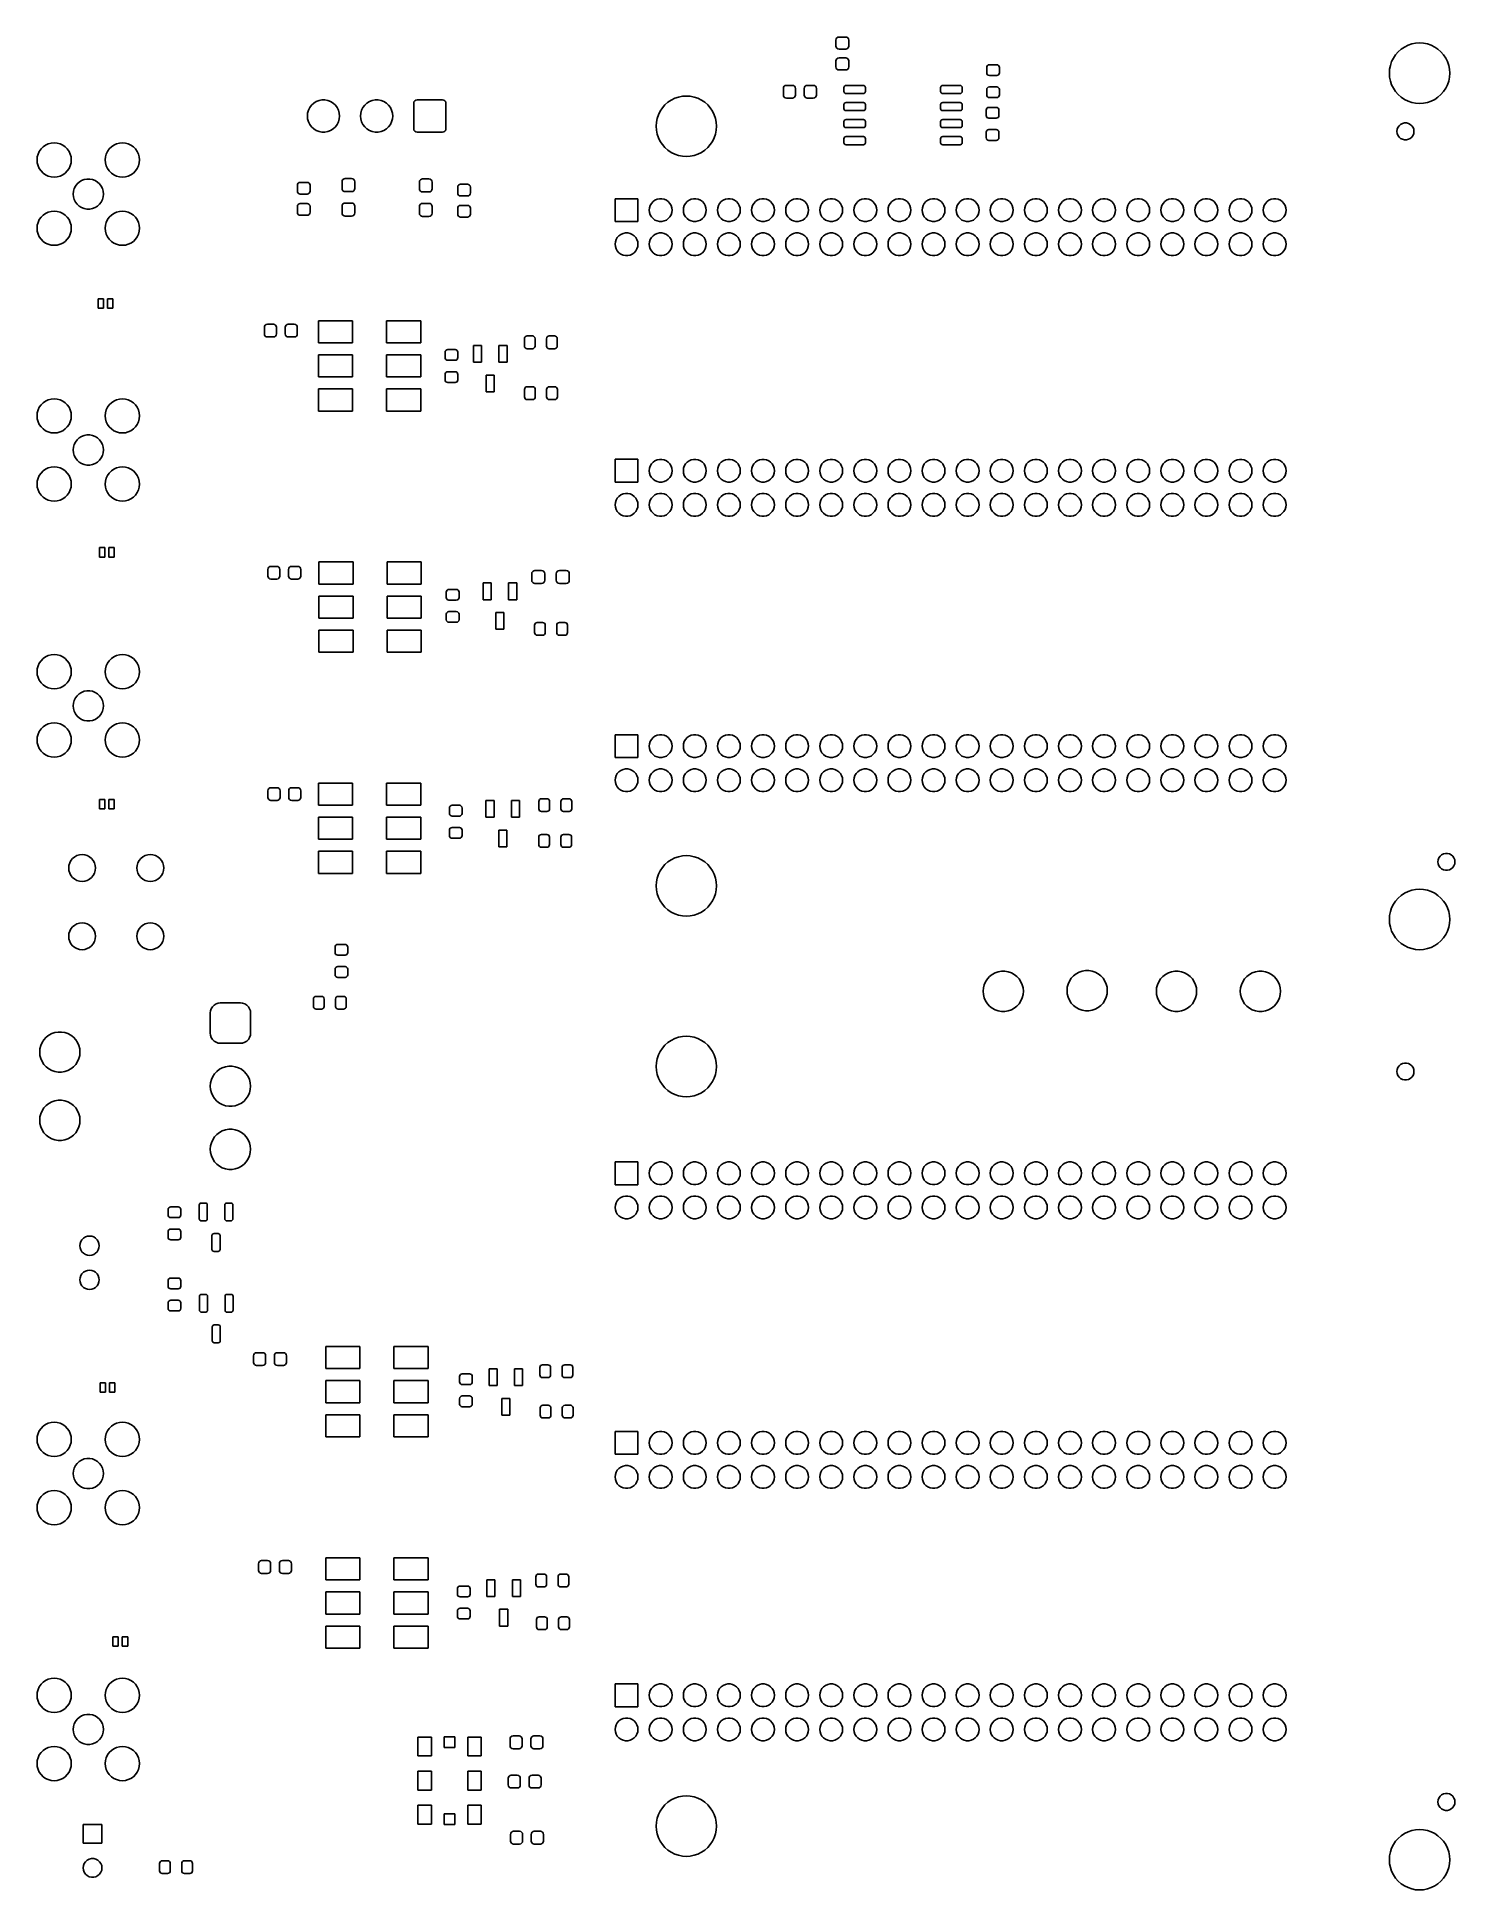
# Model space of a CAD drawing. Extents: x 5.02 to 9.17, y -6.22 to -0.79.
import ezdxf

# ---------------------------------------------------------------- set-up
doc = ezdxf.new("R2010")
doc.units = 0
doc.header["$MEASUREMENT"] = 0
doc.layers.add('BLACK', color=7, linetype='CONTINUOUS')

msp = doc.modelspace()

# ---------------------------------------------------------------- linework, layer by layer
at = {"layer": 'BLACK', "linetype": 'CONTINUOUS'}
for p, q in [((7.36, -0.7986), (7.3607, -0.7952)), ((7.36, -0.8163), (7.36, -0.7986)), ((7.3607, -0.7952), (7.3626, -0.7924)), ((7.3626, -0.7924), (7.3655, -0.7904)), ((7.3655, -0.7904), (7.3689, -0.7898)), ((7.3689, -0.7898), (7.3886, -0.7898)), ((7.3886, -0.7898), (7.392, -0.7904)), ((7.392, -0.7904), (7.3948, -0.7924)), ((7.3948, -0.7924), (7.3968, -0.7952)), ((7.3968, -0.7952), (7.3974, -0.7986)), ((7.3974, -0.7986), (7.3974, -0.8163)), ((9.0266, -0.819), (9.037, -0.8138)), ((9.037, -0.8138), (9.0479, -0.8101)), ((9.0479, -0.8101), (9.0593, -0.8078)), ((9.0593, -0.8078), (9.0709, -0.8071)), ((9.0709, -0.8071), (9.0824, -0.8078)), ((9.0824, -0.8078), (9.0938, -0.8101)), ((9.0938, -0.8101), (9.1048, -0.8138)), ((9.1048, -0.8138), (9.1152, -0.819)), ((7.3607, -0.8197), (7.36, -0.8163)), ((7.36, -0.8596), (7.3607, -0.8563)), ((7.36, -0.8774), (7.36, -0.8596)), ((7.3626, -0.8226), (7.3607, -0.8197)), ((7.3607, -0.8563), (7.3626, -0.8534)), ((7.3655, -0.8245), (7.3626, -0.8226)), ((7.3626, -0.8534), (7.3655, -0.8515)), ((7.3689, -0.8252), (7.3655, -0.8245)), ((7.3655, -0.8515), (7.3689, -0.8508)), ((7.3886, -0.8252), (7.3689, -0.8252)), ((7.3689, -0.8508), (7.3886, -0.8508)), ((7.392, -0.8245), (7.3886, -0.8252)), ((7.3886, -0.8508), (7.392, -0.8515)), ((7.3948, -0.8226), (7.392, -0.8245)), ((7.392, -0.8515), (7.3948, -0.8534)), ((7.3968, -0.8197), (7.3948, -0.8226)), ((7.3948, -0.8534), (7.3968, -0.8563)), ((7.3974, -0.8163), (7.3968, -0.8197)), ((7.3968, -0.8563), (7.3974, -0.8596)), ((7.3974, -0.8596), (7.3974, -0.8774)), ((8.9853, -0.8727), (8.989, -0.8618)), ((8.989, -0.8618), (8.9942, -0.8514)), ((8.9942, -0.8514), (9.0006, -0.8417)), ((9.0006, -0.8417), (9.0082, -0.833)), ((9.0082, -0.833), (9.0169, -0.8254)), ((9.0169, -0.8254), (9.0266, -0.819)), ((9.1152, -0.819), (9.1248, -0.8254)), ((9.1248, -0.8254), (9.1335, -0.833)), ((9.1335, -0.833), (9.1411, -0.8417)), ((9.1411, -0.8417), (9.1476, -0.8514)), ((9.1476, -0.8514), (9.1527, -0.8618)), ((9.1527, -0.8618), (9.1564, -0.8727)), ((7.3607, -0.8808), (7.36, -0.8774)), ((7.3626, -0.8836), (7.3607, -0.8808)), ((7.3655, -0.8855), (7.3626, -0.8836)), ((7.3689, -0.8862), (7.3655, -0.8855)), ((7.3886, -0.8862), (7.3689, -0.8862)), ((7.392, -0.8855), (7.3886, -0.8862)), ((7.3948, -0.8836), (7.392, -0.8855)), ((7.3968, -0.8808), (7.3948, -0.8836)), ((7.3974, -0.8774), (7.3968, -0.8808)), ((7.8018, -0.8787), (7.8024, -0.8757)), ((7.8018, -0.8945), (7.8018, -0.8787)), ((7.8024, -0.8975), (7.8018, -0.8945)), ((7.8024, -0.8757), (7.8041, -0.8732)), ((7.8041, -0.9001), (7.8024, -0.8975)), ((7.8041, -0.8732), (7.8066, -0.8715)), ((7.8066, -0.9018), (7.8041, -0.9001)), ((7.8066, -0.8715), (7.8096, -0.8709)), ((7.8096, -0.9024), (7.8066, -0.9018)), ((7.8096, -0.8709), (7.8313, -0.8709)), ((7.8313, -0.9024), (7.8096, -0.9024)), ((7.8313, -0.8709), (7.8343, -0.8715)), ((7.8343, -0.9018), (7.8313, -0.9024)), ((7.8343, -0.8715), (7.8369, -0.8732)), ((7.8369, -0.9001), (7.8343, -0.9018)), ((7.8369, -0.8732), (7.8386, -0.8757)), ((7.8386, -0.8975), (7.8369, -0.9001)), ((7.8386, -0.8757), (7.8392, -0.8787)), ((7.8392, -0.8945), (7.8386, -0.8975)), ((7.8392, -0.8787), (7.8392, -0.8945)), ((8.9823, -0.8957), (8.983, -0.8841)), ((8.983, -0.9072), (8.9823, -0.8957)), ((8.983, -0.8841), (8.9853, -0.8727)), ((8.9853, -0.9186), (8.983, -0.9072)), ((8.989, -0.9296), (8.9853, -0.9186)), ((9.1564, -0.9186), (9.1527, -0.9296)), ((9.1564, -0.8727), (9.1587, -0.8841)), ((9.1587, -0.9072), (9.1564, -0.9186)), ((9.1587, -0.8841), (9.1594, -0.8957)), ((9.1594, -0.8957), (9.1587, -0.9072)), ((5.8364, -0.979), (5.8446, -0.9758)), ((5.8446, -0.9758), (5.8531, -0.9742)), ((5.8531, -0.9742), (5.8618, -0.9742)), ((5.8618, -0.9742), (5.8704, -0.9758)), ((5.8704, -0.9758), (5.8785, -0.979)), ((5.9923, -0.979), (6.0005, -0.9758)), ((6.0005, -0.9758), (6.009, -0.9742)), ((6.009, -0.9742), (6.0177, -0.9742)), ((6.0177, -0.9742), (6.0263, -0.9758)), ((6.0263, -0.9758), (6.0344, -0.979)), ((6.1228, -0.9801), (6.1249, -0.9769)), ((6.1249, -0.9769), (6.1281, -0.9748)), ((6.1281, -0.9748), (6.1319, -0.974)), ((6.1319, -0.974), (6.2067, -0.974)), ((6.2067, -0.974), (6.2105, -0.9748)), ((6.2105, -0.9748), (6.2137, -0.9769)), ((6.2137, -0.9769), (6.2158, -0.9801)), ((6.8673, -0.9809), (6.877, -0.9745)), ((6.877, -0.9745), (6.8874, -0.9693)), ((6.8874, -0.9693), (6.8983, -0.9656)), ((6.8983, -0.9656), (6.9097, -0.9634)), ((6.9097, -0.9634), (6.9213, -0.9626)), ((6.9213, -0.9626), (6.9328, -0.9634)), ((6.9328, -0.9634), (6.9442, -0.9656)), ((6.9442, -0.9656), (6.9552, -0.9693)), ((6.9552, -0.9693), (6.9656, -0.9745)), ((6.9656, -0.9745), (6.9752, -0.9809)), ((7.2059, -0.9402), (7.2066, -0.9368)), ((7.2059, -0.9598), (7.2059, -0.9402)), ((7.2066, -0.9632), (7.2059, -0.9598)), ((7.2066, -0.9368), (7.2085, -0.9339)), ((7.2085, -0.9661), (7.2066, -0.9632)), ((7.2085, -0.9339), (7.2114, -0.932)), ((7.2114, -0.968), (7.2085, -0.9661)), ((7.2114, -0.932), (7.2148, -0.9313)), ((7.2148, -0.9687), (7.2114, -0.968)), ((7.2148, -0.9313), (7.2325, -0.9313)), ((7.2325, -0.9687), (7.2148, -0.9687)), ((7.2325, -0.9313), (7.2359, -0.932)), ((7.2359, -0.968), (7.2325, -0.9687)), ((7.2359, -0.932), (7.2387, -0.9339)), ((7.2387, -0.9661), (7.2359, -0.968)), ((7.2387, -0.9339), (7.2407, -0.9368)), ((7.2407, -0.9632), (7.2387, -0.9661)), ((7.2407, -0.9368), (7.2413, -0.9402)), ((7.2413, -0.9598), (7.2407, -0.9632)), ((7.2413, -0.9402), (7.2413, -0.9598)), ((7.2669, -0.9402), (7.2676, -0.9368)), ((7.2669, -0.9598), (7.2669, -0.9402)), ((7.2676, -0.9632), (7.2669, -0.9598)), ((7.2676, -0.9368), (7.2695, -0.9339)), ((7.2695, -0.9661), (7.2676, -0.9632)), ((7.2695, -0.9339), (7.2724, -0.932)), ((7.2724, -0.968), (7.2695, -0.9661)), ((7.2724, -0.932), (7.2758, -0.9313)), ((7.2758, -0.9687), (7.2724, -0.968)), ((7.2758, -0.9313), (7.2935, -0.9313)), ((7.2935, -0.9687), (7.2758, -0.9687)), ((7.2935, -0.9313), (7.2969, -0.932)), ((7.2969, -0.968), (7.2935, -0.9687)), ((7.2969, -0.932), (7.2998, -0.9339)), ((7.2998, -0.9661), (7.2969, -0.968)), ((7.2998, -0.9339), (7.3017, -0.9368)), ((7.3017, -0.9632), (7.2998, -0.9661)), ((7.3017, -0.9368), (7.3024, -0.9402)), ((7.3024, -0.9598), (7.3017, -0.9632)), ((7.3024, -0.9402), (7.3024, -0.9598)), ((7.3835, -0.9376), (7.3839, -0.9353)), ((7.3835, -0.9494), (7.3835, -0.9376)), ((7.3839, -0.9517), (7.3835, -0.9494)), ((7.3839, -0.9353), (7.3852, -0.9334)), ((7.3852, -0.9536), (7.3839, -0.9517)), ((7.3852, -0.9334), (7.3871, -0.9321)), ((7.3871, -0.9549), (7.3852, -0.9536)), ((7.3871, -0.9321), (7.3894, -0.9317)), ((7.3894, -0.9553), (7.3871, -0.9549)), ((7.3894, -0.9317), (7.4406, -0.9317)), ((7.4406, -0.9553), (7.3894, -0.9553)), ((7.4406, -0.9317), (7.4428, -0.9321)), ((7.4428, -0.9549), (7.4406, -0.9553)), ((7.4428, -0.9321), (7.4447, -0.9334)), ((7.4447, -0.9536), (7.4428, -0.9549)), ((7.4447, -0.9334), (7.446, -0.9353)), ((7.446, -0.9517), (7.4447, -0.9536)), ((7.446, -0.9353), (7.4465, -0.9376)), ((7.4465, -0.9494), (7.446, -0.9517)), ((7.4465, -0.9376), (7.4465, -0.9494)), ((7.6669, -0.9376), (7.6674, -0.9353)), ((7.6669, -0.9494), (7.6669, -0.9376)), ((7.6674, -0.9517), (7.6669, -0.9494)), ((7.6674, -0.9353), (7.6687, -0.9334)), ((7.6687, -0.9536), (7.6674, -0.9517)), ((7.6687, -0.9334), (7.6706, -0.9321)), ((7.6706, -0.9549), (7.6687, -0.9536)), ((7.6706, -0.9321), (7.6728, -0.9317)), ((7.6728, -0.9553), (7.6706, -0.9549)), ((7.6728, -0.9317), (7.724, -0.9317)), ((7.724, -0.9553), (7.6728, -0.9553)), ((7.724, -0.9317), (7.7263, -0.9321)), ((7.7263, -0.9549), (7.724, -0.9553)), ((7.7263, -0.9321), (7.7282, -0.9334)), ((7.7282, -0.9536), (7.7263, -0.9549)), ((7.7282, -0.9334), (7.7295, -0.9353)), ((7.7295, -0.9517), (7.7282, -0.9536)), ((7.7295, -0.9353), (7.7299, -0.9376)), ((7.7299, -0.9494), (7.7295, -0.9517)), ((7.7299, -0.9376), (7.7299, -0.9494)), ((7.8018, -0.9437), (7.8024, -0.9407)), ((7.8018, -0.9594), (7.8018, -0.9437)), ((7.8024, -0.9625), (7.8018, -0.9594)), ((7.8024, -0.9407), (7.8041, -0.9381)), ((7.8041, -0.965), (7.8024, -0.9625)), ((7.8041, -0.9381), (7.8066, -0.9364)), ((7.8066, -0.9667), (7.8041, -0.965)), ((7.8066, -0.9364), (7.8096, -0.9358)), ((7.8096, -0.9673), (7.8066, -0.9667)), ((7.8096, -0.9358), (7.8313, -0.9358)), ((7.8313, -0.9673), (7.8096, -0.9673)), ((7.8313, -0.9358), (7.8343, -0.9364)), ((7.8343, -0.9667), (7.8313, -0.9673)), ((7.8343, -0.9364), (7.8369, -0.9381)), ((7.8369, -0.965), (7.8343, -0.9667)), ((7.8369, -0.9381), (7.8386, -0.9407)), ((7.8386, -0.9625), (7.8369, -0.965)), ((7.8386, -0.9407), (7.8392, -0.9437)), ((7.8392, -0.9594), (7.8386, -0.9625)), ((7.8392, -0.9437), (7.8392, -0.9594)), ((8.9942, -0.94), (8.989, -0.9296)), ((9.0006, -0.9496), (8.9942, -0.94)), ((9.0082, -0.9583), (9.0006, -0.9496)), ((9.0169, -0.9659), (9.0082, -0.9583)), ((9.0266, -0.9724), (9.0169, -0.9659)), ((9.037, -0.9775), (9.0266, -0.9724)), ((9.0479, -0.9812), (9.037, -0.9775)), ((9.1048, -0.9775), (9.0938, -0.9812)), ((9.1152, -0.9724), (9.1048, -0.9775)), ((9.1248, -0.9659), (9.1152, -0.9724)), ((9.1335, -0.9583), (9.1248, -0.9659)), ((9.1411, -0.9496), (9.1335, -0.9583)), ((9.1476, -0.94), (9.1411, -0.9496)), ((9.1527, -0.9296), (9.1476, -0.94)), ((5.8102, -1.0213), (5.811, -1.0126)), ((5.811, -1.0299), (5.8102, -1.0213)), ((5.811, -1.0126), (5.8134, -1.0042)), ((5.8134, -1.0383), (5.811, -1.0299)), ((5.8134, -1.0042), (5.8173, -0.9964)), ((5.8173, -0.9964), (5.8226, -0.9894)), ((5.8226, -0.9894), (5.829, -0.9836)), ((5.829, -0.9836), (5.8364, -0.979)), ((5.8785, -0.979), (5.886, -0.9836)), ((5.886, -0.9836), (5.8924, -0.9894)), ((5.8924, -0.9894), (5.8976, -0.9964)), ((5.8976, -0.9964), (5.9015, -1.0042)), ((5.9015, -1.0042), (5.9039, -1.0126)), ((5.9039, -1.0299), (5.9015, -1.0383)), ((5.9039, -1.0126), (5.9047, -1.0213)), ((5.9047, -1.0213), (5.9039, -1.0299)), ((5.9661, -1.0213), (5.9669, -1.0126)), ((5.9669, -1.0299), (5.9661, -1.0213)), ((5.9669, -1.0126), (5.9693, -1.0042)), ((5.9693, -1.0383), (5.9669, -1.0299)), ((5.9693, -1.0042), (5.9732, -0.9964)), ((5.9732, -0.9964), (5.9785, -0.9894)), ((5.9785, -0.9894), (5.9849, -0.9836)), ((5.9849, -0.9836), (5.9923, -0.979)), ((6.0344, -0.979), (6.0419, -0.9836)), ((6.0419, -0.9836), (6.0483, -0.9894)), ((6.0483, -0.9894), (6.0536, -0.9964)), ((6.0536, -0.9964), (6.0574, -1.0042)), ((6.0574, -1.0042), (6.0598, -1.0126)), ((6.0598, -1.0299), (6.0574, -1.0383)), ((6.0598, -1.0126), (6.0606, -1.0213)), ((6.0606, -1.0213), (6.0598, -1.0299)), ((6.122, -0.9839), (6.1228, -0.9801)), ((6.122, -1.0587), (6.122, -0.9839)), ((6.2158, -0.9801), (6.2165, -0.9839)), ((6.2165, -0.9839), (6.2165, -1.0587)), ((6.8334, -1.0396), (6.8357, -1.0283)), ((6.8357, -1.0283), (6.8394, -1.0173)), ((6.8394, -1.0173), (6.8445, -1.0069)), ((6.8445, -1.0069), (6.851, -0.9973)), ((6.851, -0.9973), (6.8586, -0.9885)), ((6.8586, -0.9885), (6.8673, -0.9809)), ((6.9752, -0.9809), (6.9839, -0.9885)), ((6.9839, -0.9885), (6.9915, -0.9973)), ((6.9915, -0.9973), (6.998, -1.0069)), ((6.998, -1.0069), (7.0031, -1.0173)), ((7.0031, -1.0173), (7.0068, -1.0283)), ((7.0068, -1.0283), (7.0091, -1.0396)), ((7.3835, -0.9876), (7.3839, -0.9853)), ((7.3835, -0.9994), (7.3835, -0.9876)), ((7.3839, -1.0017), (7.3835, -0.9994)), ((7.3839, -0.9853), (7.3852, -0.9834)), ((7.3852, -1.0036), (7.3839, -1.0017)), ((7.3852, -0.9834), (7.3871, -0.9821)), ((7.3871, -1.0049), (7.3852, -1.0036)), ((7.3871, -0.9821), (7.3894, -0.9817)), ((7.3894, -1.0053), (7.3871, -1.0049)), ((7.3871, -1.0321), (7.3894, -1.0317)), ((7.3894, -0.9817), (7.4406, -0.9817)), ((7.4406, -1.0053), (7.3894, -1.0053)), ((7.3894, -1.0317), (7.4406, -1.0317)), ((7.4406, -0.9817), (7.4428, -0.9821)), ((7.4428, -1.0049), (7.4406, -1.0053)), ((7.4406, -1.0317), (7.4428, -1.0321)), ((7.4428, -0.9821), (7.4447, -0.9834)), ((7.4447, -1.0036), (7.4428, -1.0049)), ((7.4447, -0.9834), (7.446, -0.9853)), ((7.446, -1.0017), (7.4447, -1.0036)), ((7.446, -0.9853), (7.4465, -0.9876)), ((7.4465, -0.9994), (7.446, -1.0017)), ((7.4465, -0.9876), (7.4465, -0.9994)), ((7.6669, -0.9876), (7.6674, -0.9853)), ((7.6669, -0.9994), (7.6669, -0.9876)), ((7.6674, -1.0017), (7.6669, -0.9994)), ((7.6674, -0.9853), (7.6687, -0.9834)), ((7.6687, -1.0036), (7.6674, -1.0017)), ((7.6687, -0.9834), (7.6706, -0.9821)), ((7.6706, -1.0049), (7.6687, -1.0036)), ((7.6706, -0.9821), (7.6728, -0.9817)), ((7.6728, -1.0053), (7.6706, -1.0049)), ((7.6706, -1.0321), (7.6728, -1.0317)), ((7.6728, -0.9817), (7.724, -0.9817)), ((7.724, -1.0053), (7.6728, -1.0053)), ((7.6728, -1.0317), (7.724, -1.0317)), ((7.724, -0.9817), (7.7263, -0.9821)), ((7.7263, -1.0049), (7.724, -1.0053)), ((7.724, -1.0317), (7.7263, -1.0321)), ((7.7263, -0.9821), (7.7282, -0.9834)), ((7.7282, -1.0036), (7.7263, -1.0049)), ((7.7282, -0.9834), (7.7295, -0.9853)), ((7.7295, -1.0017), (7.7282, -1.0036)), ((7.7295, -0.9853), (7.7299, -0.9876)), ((7.7299, -0.9994), (7.7295, -1.0017)), ((7.7299, -0.9876), (7.7299, -0.9994)), ((7.8002, -1.0039), (7.8008, -1.0009)), ((7.8002, -1.0197), (7.8002, -1.0039)), ((7.8008, -1.0227), (7.8002, -1.0197)), ((7.8008, -1.0009), (7.8025, -0.9984)), ((7.8025, -1.0253), (7.8008, -1.0227)), ((7.8025, -0.9984), (7.8051, -0.9967)), ((7.8051, -1.027), (7.8025, -1.0253)), ((7.8051, -0.9967), (7.8081, -0.9961)), ((7.8081, -1.0276), (7.8051, -1.027)), ((7.8081, -0.9961), (7.8297, -0.9961)), ((7.8297, -1.0276), (7.8081, -1.0276)), ((7.8297, -0.9961), (7.8327, -0.9967)), ((7.8327, -1.027), (7.8297, -1.0276)), ((7.8327, -0.9967), (7.8353, -0.9984)), ((7.8353, -1.0253), (7.8327, -1.027)), ((7.8353, -0.9984), (7.837, -1.0009)), ((7.837, -1.0227), (7.8353, -1.0253)), ((7.837, -1.0009), (7.8376, -1.0039)), ((7.8376, -1.0197), (7.837, -1.0227)), ((7.8376, -1.0039), (7.8376, -1.0197)), ((9.0593, -0.9835), (9.0479, -0.9812)), ((9.0709, -0.9843), (9.0593, -0.9835)), ((9.0824, -0.9835), (9.0709, -0.9843)), ((9.0938, -0.9812), (9.0824, -0.9835)), ((5.8173, -1.0461), (5.8134, -1.0383)), ((5.8226, -1.0531), (5.8173, -1.0461)), ((5.829, -1.059), (5.8226, -1.0531)), ((5.8364, -1.0636), (5.829, -1.059)), ((5.8446, -1.0667), (5.8364, -1.0636)), ((5.8531, -1.0683), (5.8446, -1.0667)), ((5.8618, -1.0683), (5.8531, -1.0683)), ((5.8704, -1.0667), (5.8618, -1.0683)), ((5.8785, -1.0636), (5.8704, -1.0667)), ((5.886, -1.059), (5.8785, -1.0636)), ((5.8924, -1.0531), (5.886, -1.059)), ((5.8976, -1.0461), (5.8924, -1.0531)), ((5.9015, -1.0383), (5.8976, -1.0461)), ((5.9732, -1.0461), (5.9693, -1.0383)), ((5.9785, -1.0531), (5.9732, -1.0461)), ((5.9849, -1.059), (5.9785, -1.0531)), ((5.9923, -1.0636), (5.9849, -1.059)), ((6.0005, -1.0667), (5.9923, -1.0636)), ((6.009, -1.0683), (6.0005, -1.0667)), ((6.0177, -1.0683), (6.009, -1.0683)), ((6.0263, -1.0667), (6.0177, -1.0683)), ((6.0344, -1.0636), (6.0263, -1.0667)), ((6.0419, -1.059), (6.0344, -1.0636)), ((6.0483, -1.0531), (6.0419, -1.059)), ((6.0536, -1.0461), (6.0483, -1.0531)), ((6.0574, -1.0383), (6.0536, -1.0461)), ((6.1228, -1.0624), (6.122, -1.0587)), ((6.1249, -1.0656), (6.1228, -1.0624)), ((6.1281, -1.0678), (6.1249, -1.0656)), ((6.1319, -1.0685), (6.1281, -1.0678)), ((6.2067, -1.0685), (6.1319, -1.0685)), ((6.2105, -1.0678), (6.2067, -1.0685)), ((6.2137, -1.0656), (6.2105, -1.0678)), ((6.2158, -1.0624), (6.2137, -1.0656)), ((6.2165, -1.0587), (6.2158, -1.0624)), ((6.8327, -1.0512), (6.8334, -1.0396)), ((6.8334, -1.0627), (6.8327, -1.0512)), ((6.8357, -1.0741), (6.8334, -1.0627)), ((6.8394, -1.0851), (6.8357, -1.0741)), ((6.8445, -1.0955), (6.8394, -1.0851)), ((7.0031, -1.0851), (6.998, -1.0955)), ((7.0068, -1.0741), (7.0031, -1.0851)), ((7.0091, -1.0627), (7.0068, -1.0741)), ((7.0091, -1.0396), (7.0098, -1.0512)), ((7.0098, -1.0512), (7.0091, -1.0627)), ((7.3835, -1.0376), (7.3839, -1.0353)), ((7.3835, -1.0494), (7.3835, -1.0376)), ((7.3839, -1.0517), (7.3835, -1.0494)), ((7.3835, -1.0876), (7.3839, -1.0853)), ((7.3839, -1.0353), (7.3852, -1.0334)), ((7.3852, -1.0536), (7.3839, -1.0517)), ((7.3839, -1.0853), (7.3852, -1.0834)), ((7.3852, -1.0334), (7.3871, -1.0321)), ((7.3871, -1.0549), (7.3852, -1.0536)), ((7.3852, -1.0834), (7.3871, -1.0821)), ((7.3894, -1.0553), (7.3871, -1.0549)), ((7.3871, -1.0821), (7.3894, -1.0817)), ((7.4406, -1.0553), (7.3894, -1.0553)), ((7.3894, -1.0817), (7.4406, -1.0817)), ((7.4428, -1.0549), (7.4406, -1.0553)), ((7.4406, -1.0817), (7.4428, -1.0821)), ((7.4428, -1.0321), (7.4447, -1.0334)), ((7.4447, -1.0536), (7.4428, -1.0549)), ((7.4428, -1.0821), (7.4447, -1.0834)), ((7.4447, -1.0334), (7.446, -1.0353)), ((7.446, -1.0517), (7.4447, -1.0536)), ((7.4447, -1.0834), (7.446, -1.0853)), ((7.446, -1.0353), (7.4465, -1.0376)), ((7.4465, -1.0494), (7.446, -1.0517)), ((7.446, -1.0853), (7.4465, -1.0876)), ((7.4465, -1.0376), (7.4465, -1.0494)), ((7.6669, -1.0376), (7.6674, -1.0353)), ((7.6669, -1.0494), (7.6669, -1.0376)), ((7.6674, -1.0517), (7.6669, -1.0494)), ((7.6669, -1.0876), (7.6674, -1.0853)), ((7.6674, -1.0353), (7.6687, -1.0334)), ((7.6687, -1.0536), (7.6674, -1.0517)), ((7.6674, -1.0853), (7.6687, -1.0834)), ((7.6687, -1.0334), (7.6706, -1.0321)), ((7.6706, -1.0549), (7.6687, -1.0536)), ((7.6687, -1.0834), (7.6706, -1.0821)), ((7.6728, -1.0553), (7.6706, -1.0549)), ((7.6706, -1.0821), (7.6728, -1.0817)), ((7.724, -1.0553), (7.6728, -1.0553)), ((7.6728, -1.0817), (7.724, -1.0817)), ((7.7263, -1.0549), (7.724, -1.0553)), ((7.724, -1.0817), (7.7263, -1.0821)), ((7.7263, -1.0321), (7.7282, -1.0334)), ((7.7282, -1.0536), (7.7263, -1.0549)), ((7.7263, -1.0821), (7.7282, -1.0834)), ((7.7282, -1.0334), (7.7295, -1.0353)), ((7.7295, -1.0517), (7.7282, -1.0536)), ((7.7282, -1.0834), (7.7295, -1.0853)), ((7.7295, -1.0353), (7.7299, -1.0376)), ((7.7299, -1.0494), (7.7295, -1.0517)), ((7.7295, -1.0853), (7.7299, -1.0876)), ((7.7299, -1.0376), (7.7299, -1.0494)), ((7.8002, -1.0689), (7.8008, -1.0659)), ((7.8002, -1.0846), (7.8002, -1.0689)), ((7.8008, -1.0877), (7.8002, -1.0846)), ((7.8008, -1.0659), (7.8025, -1.0633)), ((7.8025, -1.0633), (7.8051, -1.0616)), ((7.8051, -1.0616), (7.8081, -1.061)), ((7.8081, -1.061), (7.8297, -1.061)), ((7.8297, -1.061), (7.8327, -1.0616)), ((7.8327, -1.0616), (7.8353, -1.0633)), ((7.8353, -1.0633), (7.837, -1.0659)), ((7.837, -1.0659), (7.8376, -1.0689)), ((7.8376, -1.0846), (7.837, -1.0877)), ((7.8376, -1.0689), (7.8376, -1.0846)), ((9.0045, -1.0661), (9.0053, -1.0602)), ((9.0053, -1.0721), (9.0045, -1.0661)), ((9.0053, -1.0602), (9.0074, -1.0545)), ((9.0074, -1.0778), (9.0053, -1.0721)), ((9.0074, -1.0545), (9.0108, -1.0496)), ((9.0108, -1.0827), (9.0074, -1.0778)), ((9.0108, -1.0496), (9.0153, -1.0456)), ((9.0153, -1.0867), (9.0108, -1.0827)), ((9.0153, -1.0456), (9.0207, -1.0428)), ((9.0207, -1.0428), (9.0265, -1.0413)), ((9.0265, -1.0413), (9.0325, -1.0413)), ((9.0325, -1.0413), (9.0384, -1.0428)), ((9.0384, -1.0428), (9.0437, -1.0456)), ((9.0437, -1.0456), (9.0482, -1.0496)), ((9.0482, -1.0827), (9.0437, -1.0867)), ((9.0482, -1.0496), (9.0517, -1.0545)), ((9.0517, -1.0778), (9.0482, -1.0827)), ((9.0517, -1.0545), (9.0538, -1.0602)), ((9.0538, -1.0721), (9.0517, -1.0778)), ((9.0538, -1.0602), (9.0545, -1.0661)), ((9.0545, -1.0661), (9.0538, -1.0721)), ((5.0186, -1.1413), (5.0208, -1.1328)), ((5.0208, -1.1328), (5.0245, -1.1249)), ((5.0245, -1.1249), (5.0295, -1.1177)), ((5.0295, -1.1177), (5.0357, -1.1115)), ((5.0357, -1.1115), (5.0429, -1.1065)), ((5.0429, -1.1065), (5.0508, -1.1028)), ((5.0508, -1.1028), (5.0593, -1.1006)), ((5.0593, -1.1006), (5.068, -1.0998)), ((5.068, -1.0998), (5.0767, -1.1006)), ((5.0767, -1.1006), (5.0852, -1.1028)), ((5.0852, -1.1028), (5.0931, -1.1065)), ((5.0931, -1.1065), (5.1003, -1.1115)), ((5.1003, -1.1115), (5.1065, -1.1177)), ((5.1065, -1.1177), (5.1115, -1.1249)), ((5.1115, -1.1249), (5.1152, -1.1328)), ((5.1152, -1.1328), (5.1174, -1.1413)), ((5.2186, -1.1413), (5.2208, -1.1328)), ((5.2208, -1.1328), (5.2245, -1.1249)), ((5.2245, -1.1249), (5.2295, -1.1177)), ((5.2295, -1.1177), (5.2357, -1.1115)), ((5.2357, -1.1115), (5.2429, -1.1065)), ((5.2429, -1.1065), (5.2508, -1.1028)), ((5.2508, -1.1028), (5.2593, -1.1006)), ((5.2593, -1.1006), (5.268, -1.0998)), ((5.268, -1.0998), (5.2767, -1.1006)), ((5.2767, -1.1006), (5.2852, -1.1028)), ((5.2852, -1.1028), (5.2931, -1.1065)), ((5.2931, -1.1065), (5.3003, -1.1115)), ((5.3003, -1.1115), (5.3065, -1.1177)), ((5.3065, -1.1177), (5.3115, -1.1249)), ((5.3115, -1.1249), (5.3152, -1.1328)), ((5.3152, -1.1328), (5.3174, -1.1413)), ((6.851, -1.1051), (6.8445, -1.0955)), ((6.8586, -1.1138), (6.851, -1.1051)), ((6.8673, -1.1215), (6.8586, -1.1138)), ((6.877, -1.1279), (6.8673, -1.1215)), ((6.8874, -1.133), (6.877, -1.1279)), ((6.8983, -1.1367), (6.8874, -1.133)), ((6.9097, -1.139), (6.8983, -1.1367)), ((6.9213, -1.1398), (6.9097, -1.139)), ((6.9328, -1.139), (6.9213, -1.1398)), ((6.9442, -1.1367), (6.9328, -1.139)), ((6.9552, -1.133), (6.9442, -1.1367)), ((6.9656, -1.1279), (6.9552, -1.133)), ((6.9752, -1.1215), (6.9656, -1.1279)), ((6.9839, -1.1138), (6.9752, -1.1215)), ((6.9915, -1.1051), (6.9839, -1.1138)), ((6.998, -1.0955), (6.9915, -1.1051)), ((7.3835, -1.0994), (7.3835, -1.0876)), ((7.3839, -1.1017), (7.3835, -1.0994)), ((7.3852, -1.1036), (7.3839, -1.1017)), ((7.3871, -1.1049), (7.3852, -1.1036)), ((7.3894, -1.1053), (7.3871, -1.1049)), ((7.4406, -1.1053), (7.3894, -1.1053)), ((7.4428, -1.1049), (7.4406, -1.1053)), ((7.4447, -1.1036), (7.4428, -1.1049)), ((7.446, -1.1017), (7.4447, -1.1036)), ((7.4465, -1.0994), (7.446, -1.1017)), ((7.4465, -1.0876), (7.4465, -1.0994)), ((7.6669, -1.0994), (7.6669, -1.0876)), ((7.6674, -1.1017), (7.6669, -1.0994)), ((7.6687, -1.1036), (7.6674, -1.1017)), ((7.6706, -1.1049), (7.6687, -1.1036)), ((7.6728, -1.1053), (7.6706, -1.1049)), ((7.724, -1.1053), (7.6728, -1.1053)), ((7.7263, -1.1049), (7.724, -1.1053)), ((7.7282, -1.1036), (7.7263, -1.1049)), ((7.7295, -1.1017), (7.7282, -1.1036)), ((7.7299, -1.0994), (7.7295, -1.1017)), ((7.7299, -1.0876), (7.7299, -1.0994)), ((7.8025, -1.0902), (7.8008, -1.0877)), ((7.8051, -1.0919), (7.8025, -1.0902)), ((7.8081, -1.0925), (7.8051, -1.0919)), ((7.8297, -1.0925), (7.8081, -1.0925)), ((7.8327, -1.0919), (7.8297, -1.0925)), ((7.8353, -1.0902), (7.8327, -1.0919)), ((7.837, -1.0877), (7.8353, -1.0902)), ((9.0207, -1.0895), (9.0153, -1.0867)), ((9.0265, -1.091), (9.0207, -1.0895)), ((9.0325, -1.091), (9.0265, -1.091)), ((9.0384, -1.0895), (9.0325, -1.091)), ((9.0437, -1.0867), (9.0384, -1.0895)), ((5.0178, -1.15), (5.0186, -1.1413)), ((5.0186, -1.1587), (5.0178, -1.15)), ((5.0208, -1.1672), (5.0186, -1.1587)), ((5.0245, -1.1751), (5.0208, -1.1672)), ((5.0295, -1.1823), (5.0245, -1.1751)), ((5.0357, -1.1885), (5.0295, -1.1823)), ((5.0429, -1.1935), (5.0357, -1.1885)), ((5.0508, -1.1972), (5.0429, -1.1935)), ((5.0931, -1.1935), (5.0852, -1.1972)), ((5.1003, -1.1885), (5.0931, -1.1935)), ((5.1065, -1.1823), (5.1003, -1.1885)), ((5.1115, -1.1751), (5.1065, -1.1823)), ((5.1152, -1.1672), (5.1115, -1.1751)), ((5.1174, -1.1587), (5.1152, -1.1672)), ((5.1174, -1.1413), (5.1182, -1.15)), ((5.1182, -1.15), (5.1174, -1.1587)), ((5.2178, -1.15), (5.2186, -1.1413)), ((5.2186, -1.1587), (5.2178, -1.15)), ((5.2208, -1.1672), (5.2186, -1.1587)), ((5.2245, -1.1751), (5.2208, -1.1672)), ((5.2295, -1.1823), (5.2245, -1.1751)), ((5.2357, -1.1885), (5.2295, -1.1823)), ((5.2429, -1.1935), (5.2357, -1.1885)), ((5.2508, -1.1972), (5.2429, -1.1935)), ((5.2931, -1.1935), (5.2852, -1.1972)), ((5.3003, -1.1885), (5.2931, -1.1935)), ((5.3065, -1.1823), (5.3003, -1.1885)), ((5.3115, -1.1751), (5.3065, -1.1823)), ((5.3152, -1.1672), (5.3115, -1.1751)), ((5.3174, -1.1587), (5.3152, -1.1672)), ((5.3174, -1.1413), (5.3182, -1.15)), ((5.3182, -1.15), (5.3174, -1.1587)), ((5.0593, -1.1994), (5.0508, -1.1972)), ((5.068, -1.2002), (5.0593, -1.1994)), ((5.0767, -1.1994), (5.068, -1.2002)), ((5.0852, -1.1972), (5.0767, -1.1994)), ((5.1237, -1.25), (5.1245, -1.2419)), ((5.1245, -1.2419), (5.1267, -1.234)), ((5.1267, -1.234), (5.1303, -1.2267)), ((5.1303, -1.2267), (5.1353, -1.2202)), ((5.1353, -1.2202), (5.1413, -1.2147)), ((5.1413, -1.2147), (5.1483, -1.2104)), ((5.1483, -1.2104), (5.1559, -1.2074)), ((5.1559, -1.2074), (5.1639, -1.2059)), ((5.1639, -1.2059), (5.1721, -1.2059)), ((5.1721, -1.2059), (5.1801, -1.2074)), ((5.1801, -1.2074), (5.1877, -1.2104)), ((5.1877, -1.2104), (5.1947, -1.2147)), ((5.1947, -1.2147), (5.2007, -1.2202)), ((5.2007, -1.2202), (5.2057, -1.2267)), ((5.2057, -1.2267), (5.2093, -1.234)), ((5.2093, -1.234), (5.2115, -1.2419)), ((5.2115, -1.2419), (5.2123, -1.25)), ((5.2593, -1.1994), (5.2508, -1.1972)), ((5.268, -1.2002), (5.2593, -1.1994)), ((5.2767, -1.1994), (5.268, -1.2002)), ((5.2852, -1.1972), (5.2767, -1.1994)), ((5.7809, -1.2242), (5.7816, -1.2209)), ((5.7809, -1.2414), (5.7809, -1.2242)), ((5.7816, -1.2447), (5.7809, -1.2414)), ((5.7816, -1.2209), (5.7834, -1.2181)), ((5.7834, -1.2475), (5.7816, -1.2447)), ((5.7834, -1.2181), (5.7862, -1.2162)), ((5.7862, -1.2493), (5.7834, -1.2475)), ((5.7862, -1.2162), (5.7895, -1.2156)), ((5.7895, -1.2156), (5.8097, -1.2156)), ((5.8097, -1.2156), (5.813, -1.2162)), ((5.813, -1.2162), (5.8158, -1.2181)), ((5.8158, -1.2475), (5.813, -1.2493)), ((5.8158, -1.2181), (5.8177, -1.2209)), ((5.8177, -1.2447), (5.8158, -1.2475)), ((5.8177, -1.2209), (5.8183, -1.2242)), ((5.8183, -1.2414), (5.8177, -1.2447)), ((5.8183, -1.2242), (5.8183, -1.2414)), ((5.912, -1.2137), (5.9127, -1.2101)), ((5.912, -1.2334), (5.912, -1.2137)), ((5.9127, -1.2369), (5.912, -1.2334)), ((5.9127, -1.2101), (5.9147, -1.2071)), ((5.9147, -1.24), (5.9127, -1.2369)), ((5.9147, -1.2071), (5.9178, -1.205)), ((5.9178, -1.242), (5.9147, -1.24)), ((5.9178, -1.205), (5.9214, -1.2043)), ((5.9214, -1.2427), (5.9178, -1.242)), ((5.9214, -1.2043), (5.9401, -1.2043)), ((5.9401, -1.2427), (5.9214, -1.2427)), ((5.9401, -1.2043), (5.9436, -1.205)), ((5.9436, -1.242), (5.9401, -1.2427)), ((5.9436, -1.205), (5.9467, -1.2071)), ((5.9467, -1.24), (5.9436, -1.242)), ((5.9467, -1.2071), (5.9487, -1.2101)), ((5.9487, -1.2369), (5.9467, -1.24)), ((5.9487, -1.2101), (5.9494, -1.2137)), ((5.9494, -1.2334), (5.9487, -1.2369)), ((5.9494, -1.2137), (5.9494, -1.2334)), ((6.1388, -1.2148), (6.1395, -1.2112)), ((6.1388, -1.2344), (6.1388, -1.2148)), ((6.1395, -1.238), (6.1388, -1.2344)), ((6.1395, -1.2112), (6.1415, -1.2082)), ((6.1415, -1.2411), (6.1395, -1.238)), ((6.1415, -1.2082), (6.1446, -1.2061)), ((6.1446, -1.2431), (6.1415, -1.2411)), ((6.1446, -1.2061), (6.1481, -1.2054)), ((6.1481, -1.2438), (6.1446, -1.2431)), ((6.1481, -1.2054), (6.1668, -1.2054)), ((6.1668, -1.2438), (6.1481, -1.2438)), ((6.1668, -1.2054), (6.1704, -1.2061)), ((6.1704, -1.2431), (6.1668, -1.2438)), ((6.1704, -1.2061), (6.1734, -1.2082)), ((6.1734, -1.2411), (6.1704, -1.2431)), ((6.1734, -1.2082), (6.1755, -1.2112)), ((6.1755, -1.238), (6.1734, -1.2411)), ((6.1755, -1.2112), (6.1762, -1.2148)), ((6.1762, -1.2344), (6.1755, -1.238)), ((6.1762, -1.2148), (6.1762, -1.2344)), ((6.251, -1.2296), (6.2516, -1.2263)), ((6.251, -1.2468), (6.251, -1.2296)), ((6.2516, -1.2501), (6.251, -1.2468)), ((6.2516, -1.2263), (6.2535, -1.2235)), ((6.2535, -1.2235), (6.2563, -1.2216)), ((6.2563, -1.2216), (6.2596, -1.221)), ((6.2596, -1.221), (6.2798, -1.221)), ((6.2798, -1.221), (6.2831, -1.2216)), ((6.2831, -1.2216), (6.2859, -1.2235)), ((6.2859, -1.2235), (6.2877, -1.2263)), ((6.2877, -1.2263), (6.2884, -1.2296)), ((6.2884, -1.2468), (6.2877, -1.2501)), ((6.2884, -1.2296), (6.2884, -1.2468)), ((5.0429, -1.3065), (5.0508, -1.3028)), ((5.0508, -1.3028), (5.0593, -1.3006)), ((5.0593, -1.3006), (5.068, -1.2998)), ((5.068, -1.2998), (5.0767, -1.3006)), ((5.0767, -1.3006), (5.0852, -1.3028)), ((5.0852, -1.3028), (5.0931, -1.3065)), ((5.1245, -1.2581), (5.1237, -1.25)), ((5.1267, -1.266), (5.1245, -1.2581)), ((5.1303, -1.2733), (5.1267, -1.266)), ((5.1353, -1.2798), (5.1303, -1.2733)), ((5.1413, -1.2853), (5.1353, -1.2798)), ((5.1483, -1.2896), (5.1413, -1.2853)), ((5.1559, -1.2926), (5.1483, -1.2896)), ((5.1639, -1.2941), (5.1559, -1.2926)), ((5.1721, -1.2941), (5.1639, -1.2941)), ((5.1801, -1.2926), (5.1721, -1.2941)), ((5.1877, -1.2896), (5.1801, -1.2926)), ((5.1947, -1.2853), (5.1877, -1.2896)), ((5.2007, -1.2798), (5.1947, -1.2853)), ((5.2057, -1.2733), (5.2007, -1.2798)), ((5.2093, -1.266), (5.2057, -1.2733)), ((5.2115, -1.2581), (5.2093, -1.266)), ((5.2123, -1.25), (5.2115, -1.2581)), ((5.2429, -1.3065), (5.2508, -1.3028)), ((5.2508, -1.3028), (5.2593, -1.3006)), ((5.2593, -1.3006), (5.268, -1.2998)), ((5.268, -1.2998), (5.2767, -1.3006)), ((5.2767, -1.3006), (5.2852, -1.3028)), ((5.2852, -1.3028), (5.2931, -1.3065)), ((5.7809, -1.2862), (5.7816, -1.2829)), ((5.7809, -1.3034), (5.7809, -1.2862)), ((5.7816, -1.2829), (5.7834, -1.2801)), ((5.7834, -1.2801), (5.7862, -1.2782)), ((5.7895, -1.25), (5.7862, -1.2493)), ((5.7862, -1.2782), (5.7895, -1.2776)), ((5.8097, -1.25), (5.7895, -1.25)), ((5.7895, -1.2776), (5.8097, -1.2776)), ((5.813, -1.2493), (5.8097, -1.25)), ((5.8097, -1.2776), (5.813, -1.2782)), ((5.813, -1.2782), (5.8158, -1.2801)), ((5.8158, -1.2801), (5.8177, -1.2829)), ((5.8177, -1.2829), (5.8183, -1.2862)), ((5.8183, -1.2862), (5.8183, -1.3034)), ((5.912, -1.2855), (5.9127, -1.282)), ((5.912, -1.3052), (5.912, -1.2855)), ((5.9127, -1.282), (5.9147, -1.2789)), ((5.9147, -1.2789), (5.9178, -1.2769)), ((5.9178, -1.2769), (5.9214, -1.2762)), ((5.9214, -1.2762), (5.9401, -1.2762)), ((5.9401, -1.2762), (5.9436, -1.2769)), ((5.9436, -1.2769), (5.9467, -1.2789)), ((5.9467, -1.2789), (5.9487, -1.282)), ((5.9487, -1.282), (5.9494, -1.2855)), ((5.9494, -1.2855), (5.9494, -1.3052)), ((6.1388, -1.2866), (6.1395, -1.283)), ((6.1388, -1.3063), (6.1388, -1.2866)), ((6.1395, -1.283), (6.1415, -1.28)), ((6.1415, -1.28), (6.1446, -1.278)), ((6.1446, -1.278), (6.1481, -1.2773)), ((6.1481, -1.2773), (6.1668, -1.2773)), ((6.1668, -1.2773), (6.1704, -1.278)), ((6.1704, -1.278), (6.1734, -1.28)), ((6.1734, -1.28), (6.1755, -1.283)), ((6.1755, -1.283), (6.1762, -1.2866)), ((6.1762, -1.2866), (6.1762, -1.3063)), ((6.251, -1.2916), (6.2516, -1.2883)), ((6.251, -1.3088), (6.251, -1.2916)), ((6.2535, -1.2529), (6.2516, -1.2501)), ((6.2516, -1.2883), (6.2535, -1.2855)), ((6.2563, -1.2548), (6.2535, -1.2529)), ((6.2535, -1.2855), (6.2563, -1.2836)), ((6.2596, -1.2554), (6.2563, -1.2548)), ((6.2563, -1.2836), (6.2596, -1.283)), ((6.2798, -1.2554), (6.2596, -1.2554)), ((6.2596, -1.283), (6.2798, -1.283)), ((6.2831, -1.2548), (6.2798, -1.2554)), ((6.2798, -1.283), (6.2831, -1.2836)), ((6.2859, -1.2529), (6.2831, -1.2548)), ((6.2831, -1.2836), (6.2859, -1.2855)), ((6.2877, -1.2501), (6.2859, -1.2529)), ((6.2859, -1.2855), (6.2877, -1.2883)), ((6.2877, -1.2883), (6.2884, -1.2916)), ((6.2884, -1.2916), (6.2884, -1.3088)), ((6.7125, -1.3305), (6.7125, -1.2635)), ((6.7125, -1.2635), (6.7795, -1.2635)), ((6.7795, -1.2635), (6.7795, -1.3305)), ((6.8125, -1.297), (6.8133, -1.29)), ((6.8133, -1.304), (6.8125, -1.297)), ((6.8133, -1.29), (6.8154, -1.2834)), ((6.8154, -1.2834), (6.8189, -1.2773)), ((6.8189, -1.2773), (6.8236, -1.2721)), ((6.8236, -1.2721), (6.8293, -1.268)), ((6.8293, -1.268), (6.8357, -1.2652)), ((6.8357, -1.2652), (6.8425, -1.2637)), ((6.8425, -1.2637), (6.8495, -1.2637)), ((6.8495, -1.2637), (6.8563, -1.2652)), ((6.8563, -1.2652), (6.8627, -1.268)), ((6.8627, -1.268), (6.8684, -1.2721)), ((6.8684, -1.2721), (6.8731, -1.2773)), ((6.8731, -1.2773), (6.8766, -1.2834)), ((6.8766, -1.2834), (6.8787, -1.29)), ((6.8787, -1.29), (6.8795, -1.297)), ((6.8795, -1.297), (6.8787, -1.304)), ((6.9125, -1.297), (6.9133, -1.29)), ((6.9133, -1.304), (6.9125, -1.297)), ((6.9133, -1.29), (6.9154, -1.2834)), ((6.9154, -1.2834), (6.9189, -1.2773)), ((6.9189, -1.2773), (6.9236, -1.2721)), ((6.9236, -1.2721), (6.9293, -1.268)), ((6.9293, -1.268), (6.9357, -1.2652)), ((6.9357, -1.2652), (6.9425, -1.2637)), ((6.9425, -1.2637), (6.9495, -1.2637)), ((6.9495, -1.2637), (6.9563, -1.2652)), ((6.9563, -1.2652), (6.9627, -1.268)), ((6.9627, -1.268), (6.9684, -1.2721)), ((6.9684, -1.2721), (6.9731, -1.2773)), ((6.9731, -1.2773), (6.9766, -1.2834)), ((6.9766, -1.2834), (6.9787, -1.29)), ((6.9787, -1.29), (6.9795, -1.297)), ((6.9795, -1.297), (6.9787, -1.304)), ((7.0125, -1.297), (7.0133, -1.29)), ((7.0133, -1.304), (7.0125, -1.297)), ((7.0133, -1.29), (7.0154, -1.2834)), ((7.0154, -1.2834), (7.0189, -1.2773)), ((7.0189, -1.2773), (7.0236, -1.2721)), ((7.0236, -1.2721), (7.0293, -1.268)), ((7.0293, -1.268), (7.0357, -1.2652)), ((7.0357, -1.2652), (7.0425, -1.2637)), ((7.0425, -1.2637), (7.0495, -1.2637)), ((7.0495, -1.2637), (7.0563, -1.2652)), ((7.0563, -1.2652), (7.0627, -1.268)), ((7.0627, -1.268), (7.0684, -1.2721)), ((7.0684, -1.2721), (7.0731, -1.2773)), ((7.0731, -1.2773), (7.0766, -1.2834)), ((7.0766, -1.2834), (7.0787, -1.29)), ((7.0787, -1.29), (7.0795, -1.297)), ((7.0795, -1.297), (7.0787, -1.304)), ((7.1125, -1.297), (7.1133, -1.29)), ((7.1133, -1.304), (7.1125, -1.297)), ((7.1133, -1.29), (7.1154, -1.2834)), ((7.1154, -1.2834), (7.1189, -1.2773)), ((7.1189, -1.2773), (7.1236, -1.2721)), ((7.1236, -1.2721), (7.1293, -1.268)), ((7.1293, -1.268), (7.1357, -1.2652)), ((7.1357, -1.2652), (7.1425, -1.2637)), ((7.1425, -1.2637), (7.1495, -1.2637)), ((7.1495, -1.2637), (7.1563, -1.2652)), ((7.1563, -1.2652), (7.1627, -1.268)), ((7.1627, -1.268), (7.1684, -1.2721)), ((7.1684, -1.2721), (7.1731, -1.2773)), ((7.1731, -1.2773), (7.1766, -1.2834)), ((7.1766, -1.2834), (7.1787, -1.29)), ((7.1787, -1.29), (7.1795, -1.297)), ((7.1795, -1.297), (7.1787, -1.304)), ((7.2125, -1.297), (7.2133, -1.29)), ((7.2133, -1.304), (7.2125, -1.297)), ((7.2133, -1.29), (7.2154, -1.2834)), ((7.2154, -1.2834), (7.2189, -1.2773)), ((7.2189, -1.2773), (7.2236, -1.2721)), ((7.2236, -1.2721), (7.2293, -1.268)), ((7.2293, -1.268), (7.2357, -1.2652)), ((7.2357, -1.2652), (7.2425, -1.2637)), ((7.2425, -1.2637), (7.2495, -1.2637)), ((7.2495, -1.2637), (7.2563, -1.2652)), ((7.2563, -1.2652), (7.2627, -1.268)), ((7.2627, -1.268), (7.2684, -1.2721)), ((7.2684, -1.2721), (7.2731, -1.2773)), ((7.2731, -1.2773), (7.2766, -1.2834)), ((7.2766, -1.2834), (7.2787, -1.29)), ((7.2787, -1.29), (7.2795, -1.297)), ((7.2795, -1.297), (7.2787, -1.304)), ((7.3125, -1.297), (7.3133, -1.29)), ((7.3133, -1.304), (7.3125, -1.297)), ((7.3133, -1.29), (7.3154, -1.2834)), ((7.3154, -1.2834), (7.3189, -1.2773)), ((7.3189, -1.2773), (7.3236, -1.2721)), ((7.3236, -1.2721), (7.3293, -1.268)), ((7.3293, -1.268), (7.3357, -1.2652)), ((7.3357, -1.2652), (7.3425, -1.2637)), ((7.3425, -1.2637), (7.3495, -1.2637)), ((7.3495, -1.2637), (7.3563, -1.2652)), ((7.3563, -1.2652), (7.3627, -1.268)), ((7.3627, -1.268), (7.3684, -1.2721)), ((7.3684, -1.2721), (7.3731, -1.2773)), ((7.3731, -1.2773), (7.3766, -1.2834)), ((7.3766, -1.2834), (7.3787, -1.29)), ((7.3787, -1.29), (7.3795, -1.297)), ((7.3795, -1.297), (7.3787, -1.304)), ((7.4125, -1.297), (7.4133, -1.29)), ((7.4133, -1.304), (7.4125, -1.297)), ((7.4133, -1.29), (7.4154, -1.2834)), ((7.4154, -1.2834), (7.4189, -1.2773)), ((7.4189, -1.2773), (7.4236, -1.2721)), ((7.4236, -1.2721), (7.4293, -1.268)), ((7.4293, -1.268), (7.4357, -1.2652)), ((7.4357, -1.2652), (7.4425, -1.2637)), ((7.4425, -1.2637), (7.4495, -1.2637)), ((7.4495, -1.2637), (7.4563, -1.2652)), ((7.4563, -1.2652), (7.4627, -1.268)), ((7.4627, -1.268), (7.4684, -1.2721)), ((7.4684, -1.2721), (7.4731, -1.2773)), ((7.4731, -1.2773), (7.4766, -1.2834)), ((7.4766, -1.2834), (7.4787, -1.29)), ((7.4787, -1.29), (7.4795, -1.297)), ((7.4795, -1.297), (7.4787, -1.304)), ((7.5125, -1.297), (7.5133, -1.29)), ((7.5133, -1.304), (7.5125, -1.297)), ((7.5133, -1.29), (7.5154, -1.2834)), ((7.5154, -1.2834), (7.5189, -1.2773)), ((7.5189, -1.2773), (7.5236, -1.2721)), ((7.5236, -1.2721), (7.5293, -1.268)), ((7.5293, -1.268), (7.5357, -1.2652)), ((7.5357, -1.2652), (7.5425, -1.2637)), ((7.5425, -1.2637), (7.5495, -1.2637)), ((7.5495, -1.2637), (7.5563, -1.2652)), ((7.5563, -1.2652), (7.5627, -1.268)), ((7.5627, -1.268), (7.5684, -1.2721)), ((7.5684, -1.2721), (7.5731, -1.2773)), ((7.5731, -1.2773), (7.5766, -1.2834)), ((7.5766, -1.2834), (7.5787, -1.29)), ((7.5787, -1.29), (7.5795, -1.297)), ((7.5795, -1.297), (7.5787, -1.304)), ((7.6125, -1.297), (7.6133, -1.29)), ((7.6133, -1.304), (7.6125, -1.297)), ((7.6133, -1.29), (7.6154, -1.2834)), ((7.6154, -1.2834), (7.6189, -1.2773)), ((7.6189, -1.2773), (7.6236, -1.2721)), ((7.6236, -1.2721), (7.6293, -1.268)), ((7.6293, -1.268), (7.6357, -1.2652)), ((7.6357, -1.2652), (7.6425, -1.2637)), ((7.6425, -1.2637), (7.6495, -1.2637)), ((7.6495, -1.2637), (7.6563, -1.2652)), ((7.6563, -1.2652), (7.6627, -1.268)), ((7.6627, -1.268), (7.6684, -1.2721)), ((7.6684, -1.2721), (7.6731, -1.2773)), ((7.6731, -1.2773), (7.6766, -1.2834)), ((7.6766, -1.2834), (7.6787, -1.29)), ((7.6787, -1.29), (7.6795, -1.297)), ((7.6795, -1.297), (7.6787, -1.304)), ((7.7125, -1.297), (7.7133, -1.29)), ((7.7133, -1.304), (7.7125, -1.297)), ((7.7133, -1.29), (7.7154, -1.2834)), ((7.7154, -1.2834), (7.7189, -1.2773)), ((7.7189, -1.2773), (7.7236, -1.2721)), ((7.7236, -1.2721), (7.7293, -1.268)), ((7.7293, -1.268), (7.7357, -1.2652)), ((7.7357, -1.2652), (7.7425, -1.2637)), ((7.7425, -1.2637), (7.7495, -1.2637)), ((7.7495, -1.2637), (7.7563, -1.2652)), ((7.7563, -1.2652), (7.7627, -1.268)), ((7.7627, -1.268), (7.7684, -1.2721)), ((7.7684, -1.2721), (7.7731, -1.2773)), ((7.7731, -1.2773), (7.7766, -1.2834)), ((7.7766, -1.2834), (7.7787, -1.29)), ((7.7787, -1.29), (7.7795, -1.297)), ((7.7795, -1.297), (7.7787, -1.304)), ((7.8125, -1.297), (7.8133, -1.29)), ((7.8133, -1.304), (7.8125, -1.297)), ((7.8133, -1.29), (7.8154, -1.2834)), ((7.8154, -1.2834), (7.8189, -1.2773)), ((7.8189, -1.2773), (7.8236, -1.2721)), ((7.8236, -1.2721), (7.8293, -1.268)), ((7.8293, -1.268), (7.8357, -1.2652)), ((7.8357, -1.2652), (7.8425, -1.2637)), ((7.8425, -1.2637), (7.8495, -1.2637)), ((7.8495, -1.2637), (7.8563, -1.2652)), ((7.8563, -1.2652), (7.8627, -1.268)), ((7.8627, -1.268), (7.8684, -1.2721)), ((7.8684, -1.2721), (7.8731, -1.2773)), ((7.8731, -1.2773), (7.8766, -1.2834)), ((7.8766, -1.2834), (7.8787, -1.29)), ((7.8787, -1.29), (7.8795, -1.297)), ((7.8795, -1.297), (7.8787, -1.304)), ((7.9125, -1.297), (7.9133, -1.29)), ((7.9133, -1.304), (7.9125, -1.297)), ((7.9133, -1.29), (7.9154, -1.2834)), ((7.9154, -1.2834), (7.9189, -1.2773)), ((7.9189, -1.2773), (7.9236, -1.2721)), ((7.9236, -1.2721), (7.9293, -1.268)), ((7.9293, -1.268), (7.9357, -1.2652)), ((7.9357, -1.2652), (7.9425, -1.2637)), ((7.9425, -1.2637), (7.9495, -1.2637)), ((7.9495, -1.2637), (7.9563, -1.2652)), ((7.9563, -1.2652), (7.9627, -1.268)), ((7.9627, -1.268), (7.9684, -1.2721)), ((7.9684, -1.2721), (7.9731, -1.2773)), ((7.9731, -1.2773), (7.9766, -1.2834)), ((7.9766, -1.2834), (7.9787, -1.29)), ((7.9787, -1.29), (7.9795, -1.297)), ((7.9795, -1.297), (7.9787, -1.304)), ((8.0125, -1.297), (8.0133, -1.29)), ((8.0133, -1.304), (8.0125, -1.297)), ((8.0133, -1.29), (8.0154, -1.2834)), ((8.0154, -1.2834), (8.0189, -1.2773)), ((8.0189, -1.2773), (8.0236, -1.2721)), ((8.0236, -1.2721), (8.0293, -1.268)), ((8.0293, -1.268), (8.0357, -1.2652)), ((8.0357, -1.2652), (8.0425, -1.2637)), ((8.0425, -1.2637), (8.0495, -1.2637)), ((8.0495, -1.2637), (8.0563, -1.2652)), ((8.0563, -1.2652), (8.0627, -1.268)), ((8.0627, -1.268), (8.0684, -1.2721)), ((8.0684, -1.2721), (8.0731, -1.2773)), ((8.0731, -1.2773), (8.0766, -1.2834)), ((8.0766, -1.2834), (8.0787, -1.29)), ((8.0787, -1.29), (8.0795, -1.297)), ((8.0795, -1.297), (8.0787, -1.304)), ((8.1125, -1.297), (8.1133, -1.29)), ((8.1133, -1.304), (8.1125, -1.297)), ((8.1133, -1.29), (8.1154, -1.2834)), ((8.1154, -1.2834), (8.1189, -1.2773)), ((8.1189, -1.2773), (8.1236, -1.2721)), ((8.1236, -1.2721), (8.1293, -1.268)), ((8.1293, -1.268), (8.1357, -1.2652)), ((8.1357, -1.2652), (8.1425, -1.2637)), ((8.1425, -1.2637), (8.1495, -1.2637)), ((8.1495, -1.2637), (8.1563, -1.2652)), ((8.1563, -1.2652), (8.1627, -1.268)), ((8.1627, -1.268), (8.1684, -1.2721)), ((8.1684, -1.2721), (8.1731, -1.2773)), ((8.1731, -1.2773), (8.1766, -1.2834)), ((8.1766, -1.2834), (8.1787, -1.29)), ((8.1787, -1.29), (8.1795, -1.297)), ((8.1795, -1.297), (8.1787, -1.304)), ((8.2125, -1.297), (8.2133, -1.29)), ((8.2133, -1.304), (8.2125, -1.297)), ((8.2133, -1.29), (8.2154, -1.2834)), ((8.2154, -1.2834), (8.2189, -1.2773)), ((8.2189, -1.2773), (8.2236, -1.2721)), ((8.2236, -1.2721), (8.2293, -1.268)), ((8.2293, -1.268), (8.2357, -1.2652)), ((8.2357, -1.2652), (8.2425, -1.2637)), ((8.2425, -1.2637), (8.2495, -1.2637)), ((8.2495, -1.2637), (8.2563, -1.2652)), ((8.2563, -1.2652), (8.2627, -1.268)), ((8.2627, -1.268), (8.2684, -1.2721)), ((8.2684, -1.2721), (8.2731, -1.2773)), ((8.2731, -1.2773), (8.2766, -1.2834)), ((8.2766, -1.2834), (8.2787, -1.29)), ((8.2787, -1.29), (8.2795, -1.297)), ((8.2795, -1.297), (8.2787, -1.304)), ((8.3125, -1.297), (8.3133, -1.29)), ((8.3133, -1.304), (8.3125, -1.297)), ((8.3133, -1.29), (8.3154, -1.2834)), ((8.3154, -1.2834), (8.3189, -1.2773)), ((8.3189, -1.2773), (8.3236, -1.2721)), ((8.3236, -1.2721), (8.3293, -1.268)), ((8.3293, -1.268), (8.3357, -1.2652)), ((8.3357, -1.2652), (8.3425, -1.2637)), ((8.3425, -1.2637), (8.3495, -1.2637)), ((8.3495, -1.2637), (8.3563, -1.2652)), ((8.3563, -1.2652), (8.3627, -1.268)), ((8.3627, -1.268), (8.3684, -1.2721)), ((8.3684, -1.2721), (8.3731, -1.2773)), ((8.3731, -1.2773), (8.3766, -1.2834)), ((8.3766, -1.2834), (8.3787, -1.29)), ((8.3787, -1.29), (8.3795, -1.297)), ((8.3795, -1.297), (8.3787, -1.304)), ((8.4125, -1.297), (8.4133, -1.29)), ((8.4133, -1.304), (8.4125, -1.297)), ((8.4133, -1.29), (8.4154, -1.2834)), ((8.4154, -1.2834), (8.4189, -1.2773)), ((8.4189, -1.2773), (8.4236, -1.2721)), ((8.4236, -1.2721), (8.4293, -1.268)), ((8.4293, -1.268), (8.4357, -1.2652)), ((8.4357, -1.2652), (8.4425, -1.2637)), ((8.4425, -1.2637), (8.4495, -1.2637)), ((8.4495, -1.2637), (8.4563, -1.2652)), ((8.4563, -1.2652), (8.4627, -1.268)), ((8.4627, -1.268), (8.4684, -1.2721)), ((8.4684, -1.2721), (8.4731, -1.2773)), ((8.4731, -1.2773), (8.4766, -1.2834)), ((8.4766, -1.2834), (8.4787, -1.29)), ((8.4787, -1.29), (8.4795, -1.297)), ((8.4795, -1.297), (8.4787, -1.304)), ((8.5125, -1.297), (8.5133, -1.29)), ((8.5133, -1.304), (8.5125, -1.297)), ((8.5133, -1.29), (8.5154, -1.2834)), ((8.5154, -1.2834), (8.5189, -1.2773)), ((8.5189, -1.2773), (8.5236, -1.2721)), ((8.5236, -1.2721), (8.5293, -1.268)), ((8.5293, -1.268), (8.5357, -1.2652)), ((8.5357, -1.2652), (8.5425, -1.2637)), ((8.5425, -1.2637), (8.5495, -1.2637)), ((8.5495, -1.2637), (8.5563, -1.2652)), ((8.5563, -1.2652), (8.5627, -1.268)), ((8.5627, -1.268), (8.5684, -1.2721)), ((8.5684, -1.2721), (8.5731, -1.2773)), ((8.5731, -1.2773), (8.5766, -1.2834)), ((8.5766, -1.2834), (8.5787, -1.29)), ((8.5787, -1.29), (8.5795, -1.297)), ((8.5795, -1.297), (8.5787, -1.304)), ((8.6125, -1.297), (8.6133, -1.29)), ((8.6133, -1.304), (8.6125, -1.297)), ((8.6133, -1.29), (8.6154, -1.2834)), ((8.6154, -1.2834), (8.6189, -1.2773)), ((8.6189, -1.2773), (8.6236, -1.2721)), ((8.6236, -1.2721), (8.6293, -1.268)), ((8.6293, -1.268), (8.6357, -1.2652)), ((8.6357, -1.2652), (8.6425, -1.2637)), ((8.6425, -1.2637), (8.6495, -1.2637)), ((8.6495, -1.2637), (8.6563, -1.2652)), ((8.6563, -1.2652), (8.6627, -1.268)), ((8.6627, -1.268), (8.6684, -1.2721)), ((8.6684, -1.2721), (8.6731, -1.2773)), ((8.6731, -1.2773), (8.6766, -1.2834)), ((8.6766, -1.2834), (8.6787, -1.29)), ((8.6787, -1.29), (8.6795, -1.297)), ((8.6795, -1.297), (8.6787, -1.304)), ((5.0178, -1.35), (5.0186, -1.3413)), ((5.0186, -1.3587), (5.0178, -1.35)), ((5.0186, -1.3413), (5.0208, -1.3328)), ((5.0208, -1.3328), (5.0245, -1.3249)), ((5.0245, -1.3249), (5.0295, -1.3177)), ((5.0295, -1.3177), (5.0357, -1.3115)), ((5.0357, -1.3115), (5.0429, -1.3065)), ((5.0931, -1.3065), (5.1003, -1.3115)), ((5.1003, -1.3115), (5.1065, -1.3177)), ((5.1065, -1.3177), (5.1115, -1.3249)), ((5.1115, -1.3249), (5.1152, -1.3328)), ((5.1152, -1.3328), (5.1174, -1.3413)), ((5.1174, -1.3413), (5.1182, -1.35)), ((5.1182, -1.35), (5.1174, -1.3587)), ((5.2178, -1.35), (5.2186, -1.3413)), ((5.2186, -1.3587), (5.2178, -1.35)), ((5.2186, -1.3413), (5.2208, -1.3328)), ((5.2208, -1.3328), (5.2245, -1.3249)), ((5.2245, -1.3249), (5.2295, -1.3177)), ((5.2295, -1.3177), (5.2357, -1.3115)), ((5.2357, -1.3115), (5.2429, -1.3065)), ((5.2931, -1.3065), (5.3003, -1.3115)), ((5.3003, -1.3115), (5.3065, -1.3177)), ((5.3065, -1.3177), (5.3115, -1.3249)), ((5.3115, -1.3249), (5.3152, -1.3328)), ((5.3152, -1.3328), (5.3174, -1.3413)), ((5.3174, -1.3413), (5.3182, -1.35)), ((5.3182, -1.35), (5.3174, -1.3587)), ((5.7816, -1.3067), (5.7809, -1.3034)), ((5.7834, -1.3095), (5.7816, -1.3067)), ((5.7862, -1.3114), (5.7834, -1.3095)), ((5.7895, -1.312), (5.7862, -1.3114)), ((5.8097, -1.312), (5.7895, -1.312)), ((5.813, -1.3114), (5.8097, -1.312)), ((5.8158, -1.3095), (5.813, -1.3114)), ((5.8177, -1.3067), (5.8158, -1.3095)), ((5.8183, -1.3034), (5.8177, -1.3067)), ((5.9127, -1.3088), (5.912, -1.3052)), ((5.9147, -1.3118), (5.9127, -1.3088)), ((5.9178, -1.3139), (5.9147, -1.3118)), ((5.9214, -1.3146), (5.9178, -1.3139)), ((5.9401, -1.3146), (5.9214, -1.3146)), ((5.9436, -1.3139), (5.9401, -1.3146)), ((5.9467, -1.3118), (5.9436, -1.3139)), ((5.9487, -1.3088), (5.9467, -1.3118)), ((5.9494, -1.3052), (5.9487, -1.3088)), ((6.1395, -1.3099), (6.1388, -1.3063)), ((6.1415, -1.3129), (6.1395, -1.3099)), ((6.1446, -1.3149), (6.1415, -1.3129)), ((6.1481, -1.3156), (6.1446, -1.3149)), ((6.1668, -1.3156), (6.1481, -1.3156)), ((6.1704, -1.3149), (6.1668, -1.3156)), ((6.1734, -1.3129), (6.1704, -1.3149)), ((6.1755, -1.3099), (6.1734, -1.3129)), ((6.1762, -1.3063), (6.1755, -1.3099)), ((6.2516, -1.3121), (6.251, -1.3088)), ((6.2535, -1.3149), (6.2516, -1.3121)), ((6.2563, -1.3168), (6.2535, -1.3149)), ((6.2596, -1.3174), (6.2563, -1.3168)), ((6.2798, -1.3174), (6.2596, -1.3174)), ((6.2831, -1.3168), (6.2798, -1.3174)), ((6.2859, -1.3149), (6.2831, -1.3168)), ((6.2877, -1.3121), (6.2859, -1.3149)), ((6.2884, -1.3088), (6.2877, -1.3121)), ((6.7795, -1.3305), (6.7125, -1.3305)), ((6.8154, -1.3106), (6.8133, -1.304)), ((6.8189, -1.3167), (6.8154, -1.3106)), ((6.8236, -1.3219), (6.8189, -1.3167)), ((6.8293, -1.326), (6.8236, -1.3219)), ((6.8357, -1.3288), (6.8293, -1.326)), ((6.8425, -1.3303), (6.8357, -1.3288)), ((6.8495, -1.3303), (6.8425, -1.3303)), ((6.8563, -1.3288), (6.8495, -1.3303)), ((6.8627, -1.326), (6.8563, -1.3288)), ((6.8684, -1.3219), (6.8627, -1.326)), ((6.8731, -1.3167), (6.8684, -1.3219)), ((6.8766, -1.3106), (6.8731, -1.3167)), ((6.8787, -1.304), (6.8766, -1.3106)), ((6.9154, -1.3106), (6.9133, -1.304)), ((6.9189, -1.3167), (6.9154, -1.3106)), ((6.9236, -1.3219), (6.9189, -1.3167)), ((6.9293, -1.326), (6.9236, -1.3219)), ((6.9357, -1.3288), (6.9293, -1.326)), ((6.9425, -1.3303), (6.9357, -1.3288)), ((6.9495, -1.3303), (6.9425, -1.3303)), ((6.9563, -1.3288), (6.9495, -1.3303)), ((6.9627, -1.326), (6.9563, -1.3288)), ((6.9684, -1.3219), (6.9627, -1.326)), ((6.9731, -1.3167), (6.9684, -1.3219)), ((6.9766, -1.3106), (6.9731, -1.3167)), ((6.9787, -1.304), (6.9766, -1.3106)), ((7.0154, -1.3106), (7.0133, -1.304)), ((7.0189, -1.3167), (7.0154, -1.3106)), ((7.0236, -1.3219), (7.0189, -1.3167)), ((7.0293, -1.326), (7.0236, -1.3219)), ((7.0357, -1.3288), (7.0293, -1.326)), ((7.0425, -1.3303), (7.0357, -1.3288)), ((7.0495, -1.3303), (7.0425, -1.3303)), ((7.0563, -1.3288), (7.0495, -1.3303)), ((7.0627, -1.326), (7.0563, -1.3288)), ((7.0684, -1.3219), (7.0627, -1.326)), ((7.0731, -1.3167), (7.0684, -1.3219)), ((7.0766, -1.3106), (7.0731, -1.3167)), ((7.0787, -1.304), (7.0766, -1.3106)), ((7.1154, -1.3106), (7.1133, -1.304)), ((7.1189, -1.3167), (7.1154, -1.3106)), ((7.1236, -1.3219), (7.1189, -1.3167)), ((7.1293, -1.326), (7.1236, -1.3219)), ((7.1357, -1.3288), (7.1293, -1.326)), ((7.1425, -1.3303), (7.1357, -1.3288)), ((7.1495, -1.3303), (7.1425, -1.3303)), ((7.1563, -1.3288), (7.1495, -1.3303)), ((7.1627, -1.326), (7.1563, -1.3288)), ((7.1684, -1.3219), (7.1627, -1.326)), ((7.1731, -1.3167), (7.1684, -1.3219)), ((7.1766, -1.3106), (7.1731, -1.3167)), ((7.1787, -1.304), (7.1766, -1.3106)), ((7.2154, -1.3106), (7.2133, -1.304)), ((7.2189, -1.3167), (7.2154, -1.3106)), ((7.2236, -1.3219), (7.2189, -1.3167)), ((7.2293, -1.326), (7.2236, -1.3219)), ((7.2357, -1.3288), (7.2293, -1.326)), ((7.2425, -1.3303), (7.2357, -1.3288)), ((7.2495, -1.3303), (7.2425, -1.3303)), ((7.2563, -1.3288), (7.2495, -1.3303)), ((7.2627, -1.326), (7.2563, -1.3288)), ((7.2684, -1.3219), (7.2627, -1.326)), ((7.2731, -1.3167), (7.2684, -1.3219)), ((7.2766, -1.3106), (7.2731, -1.3167)), ((7.2787, -1.304), (7.2766, -1.3106)), ((7.3154, -1.3106), (7.3133, -1.304)), ((7.3189, -1.3167), (7.3154, -1.3106)), ((7.3236, -1.3219), (7.3189, -1.3167)), ((7.3293, -1.326), (7.3236, -1.3219)), ((7.3357, -1.3288), (7.3293, -1.326)), ((7.3425, -1.3303), (7.3357, -1.3288)), ((7.3495, -1.3303), (7.3425, -1.3303)), ((7.3563, -1.3288), (7.3495, -1.3303)), ((7.3627, -1.326), (7.3563, -1.3288)), ((7.3684, -1.3219), (7.3627, -1.326)), ((7.3731, -1.3167), (7.3684, -1.3219)), ((7.3766, -1.3106), (7.3731, -1.3167)), ((7.3787, -1.304), (7.3766, -1.3106)), ((7.4154, -1.3106), (7.4133, -1.304)), ((7.4189, -1.3167), (7.4154, -1.3106)), ((7.4236, -1.3219), (7.4189, -1.3167)), ((7.4293, -1.326), (7.4236, -1.3219)), ((7.4357, -1.3288), (7.4293, -1.326)), ((7.4425, -1.3303), (7.4357, -1.3288)), ((7.4495, -1.3303), (7.4425, -1.3303)), ((7.4563, -1.3288), (7.4495, -1.3303)), ((7.4627, -1.326), (7.4563, -1.3288)), ((7.4684, -1.3219), (7.4627, -1.326)), ((7.4731, -1.3167), (7.4684, -1.3219)), ((7.4766, -1.3106), (7.4731, -1.3167)), ((7.4787, -1.304), (7.4766, -1.3106)), ((7.5154, -1.3106), (7.5133, -1.304)), ((7.5189, -1.3167), (7.5154, -1.3106)), ((7.5236, -1.3219), (7.5189, -1.3167)), ((7.5293, -1.326), (7.5236, -1.3219)), ((7.5357, -1.3288), (7.5293, -1.326)), ((7.5425, -1.3303), (7.5357, -1.3288)), ((7.5495, -1.3303), (7.5425, -1.3303)), ((7.5563, -1.3288), (7.5495, -1.3303)), ((7.5627, -1.326), (7.5563, -1.3288)), ((7.5684, -1.3219), (7.5627, -1.326)), ((7.5731, -1.3167), (7.5684, -1.3219)), ((7.5766, -1.3106), (7.5731, -1.3167)), ((7.5787, -1.304), (7.5766, -1.3106)), ((7.6154, -1.3106), (7.6133, -1.304)), ((7.6189, -1.3167), (7.6154, -1.3106)), ((7.6236, -1.3219), (7.6189, -1.3167)), ((7.6293, -1.326), (7.6236, -1.3219)), ((7.6357, -1.3288), (7.6293, -1.326)), ((7.6425, -1.3303), (7.6357, -1.3288)), ((7.6495, -1.3303), (7.6425, -1.3303)), ((7.6563, -1.3288), (7.6495, -1.3303)), ((7.6627, -1.326), (7.6563, -1.3288)), ((7.6684, -1.3219), (7.6627, -1.326)), ((7.6731, -1.3167), (7.6684, -1.3219)), ((7.6766, -1.3106), (7.6731, -1.3167)), ((7.6787, -1.304), (7.6766, -1.3106)), ((7.7154, -1.3106), (7.7133, -1.304)), ((7.7189, -1.3167), (7.7154, -1.3106)), ((7.7236, -1.3219), (7.7189, -1.3167)), ((7.7293, -1.326), (7.7236, -1.3219)), ((7.7357, -1.3288), (7.7293, -1.326)), ((7.7425, -1.3303), (7.7357, -1.3288)), ((7.7495, -1.3303), (7.7425, -1.3303)), ((7.7563, -1.3288), (7.7495, -1.3303)), ((7.7627, -1.326), (7.7563, -1.3288)), ((7.7684, -1.3219), (7.7627, -1.326)), ((7.7731, -1.3167), (7.7684, -1.3219)), ((7.7766, -1.3106), (7.7731, -1.3167)), ((7.7787, -1.304), (7.7766, -1.3106)), ((7.8154, -1.3106), (7.8133, -1.304)), ((7.8189, -1.3167), (7.8154, -1.3106)), ((7.8236, -1.3219), (7.8189, -1.3167)), ((7.8293, -1.326), (7.8236, -1.3219)), ((7.8357, -1.3288), (7.8293, -1.326)), ((7.8425, -1.3303), (7.8357, -1.3288)), ((7.8495, -1.3303), (7.8425, -1.3303)), ((7.8563, -1.3288), (7.8495, -1.3303)), ((7.8627, -1.326), (7.8563, -1.3288)), ((7.8684, -1.3219), (7.8627, -1.326)), ((7.8731, -1.3167), (7.8684, -1.3219)), ((7.8766, -1.3106), (7.8731, -1.3167)), ((7.8787, -1.304), (7.8766, -1.3106)), ((7.9154, -1.3106), (7.9133, -1.304)), ((7.9189, -1.3167), (7.9154, -1.3106)), ((7.9236, -1.3219), (7.9189, -1.3167)), ((7.9293, -1.326), (7.9236, -1.3219)), ((7.9357, -1.3288), (7.9293, -1.326)), ((7.9425, -1.3303), (7.9357, -1.3288)), ((7.9495, -1.3303), (7.9425, -1.3303)), ((7.9563, -1.3288), (7.9495, -1.3303)), ((7.9627, -1.326), (7.9563, -1.3288)), ((7.9684, -1.3219), (7.9627, -1.326)), ((7.9731, -1.3167), (7.9684, -1.3219)), ((7.9766, -1.3106), (7.9731, -1.3167)), ((7.9787, -1.304), (7.9766, -1.3106)), ((8.0154, -1.3106), (8.0133, -1.304)), ((8.0189, -1.3167), (8.0154, -1.3106)), ((8.0236, -1.3219), (8.0189, -1.3167)), ((8.0293, -1.326), (8.0236, -1.3219)), ((8.0357, -1.3288), (8.0293, -1.326)), ((8.0425, -1.3303), (8.0357, -1.3288)), ((8.0495, -1.3303), (8.0425, -1.3303)), ((8.0563, -1.3288), (8.0495, -1.3303)), ((8.0627, -1.326), (8.0563, -1.3288)), ((8.0684, -1.3219), (8.0627, -1.326)), ((8.0731, -1.3167), (8.0684, -1.3219)), ((8.0766, -1.3106), (8.0731, -1.3167)), ((8.0787, -1.304), (8.0766, -1.3106)), ((8.1154, -1.3106), (8.1133, -1.304)), ((8.1189, -1.3167), (8.1154, -1.3106)), ((8.1236, -1.3219), (8.1189, -1.3167)), ((8.1293, -1.326), (8.1236, -1.3219)), ((8.1357, -1.3288), (8.1293, -1.326)), ((8.1425, -1.3303), (8.1357, -1.3288)), ((8.1495, -1.3303), (8.1425, -1.3303)), ((8.1563, -1.3288), (8.1495, -1.3303)), ((8.1627, -1.326), (8.1563, -1.3288)), ((8.1684, -1.3219), (8.1627, -1.326)), ((8.1731, -1.3167), (8.1684, -1.3219)), ((8.1766, -1.3106), (8.1731, -1.3167)), ((8.1787, -1.304), (8.1766, -1.3106)), ((8.2154, -1.3106), (8.2133, -1.304)), ((8.2189, -1.3167), (8.2154, -1.3106)), ((8.2236, -1.3219), (8.2189, -1.3167)), ((8.2293, -1.326), (8.2236, -1.3219)), ((8.2357, -1.3288), (8.2293, -1.326)), ((8.2425, -1.3303), (8.2357, -1.3288)), ((8.2495, -1.3303), (8.2425, -1.3303)), ((8.2563, -1.3288), (8.2495, -1.3303)), ((8.2627, -1.326), (8.2563, -1.3288)), ((8.2684, -1.3219), (8.2627, -1.326)), ((8.2731, -1.3167), (8.2684, -1.3219)), ((8.2766, -1.3106), (8.2731, -1.3167)), ((8.2787, -1.304), (8.2766, -1.3106)), ((8.3154, -1.3106), (8.3133, -1.304)), ((8.3189, -1.3167), (8.3154, -1.3106)), ((8.3236, -1.3219), (8.3189, -1.3167)), ((8.3293, -1.326), (8.3236, -1.3219)), ((8.3357, -1.3288), (8.3293, -1.326)), ((8.3425, -1.3303), (8.3357, -1.3288)), ((8.3495, -1.3303), (8.3425, -1.3303)), ((8.3563, -1.3288), (8.3495, -1.3303)), ((8.3627, -1.326), (8.3563, -1.3288)), ((8.3684, -1.3219), (8.3627, -1.326)), ((8.3731, -1.3167), (8.3684, -1.3219)), ((8.3766, -1.3106), (8.3731, -1.3167)), ((8.3787, -1.304), (8.3766, -1.3106)), ((8.4154, -1.3106), (8.4133, -1.304)), ((8.4189, -1.3167), (8.4154, -1.3106)), ((8.4236, -1.3219), (8.4189, -1.3167)), ((8.4293, -1.326), (8.4236, -1.3219)), ((8.4357, -1.3288), (8.4293, -1.326)), ((8.4425, -1.3303), (8.4357, -1.3288)), ((8.4495, -1.3303), (8.4425, -1.3303)), ((8.4563, -1.3288), (8.4495, -1.3303)), ((8.4627, -1.326), (8.4563, -1.3288)), ((8.4684, -1.3219), (8.4627, -1.326)), ((8.4731, -1.3167), (8.4684, -1.3219)), ((8.4766, -1.3106), (8.4731, -1.3167)), ((8.4787, -1.304), (8.4766, -1.3106)), ((8.5154, -1.3106), (8.5133, -1.304)), ((8.5189, -1.3167), (8.5154, -1.3106)), ((8.5236, -1.3219), (8.5189, -1.3167)), ((8.5293, -1.326), (8.5236, -1.3219)), ((8.5357, -1.3288), (8.5293, -1.326)), ((8.5425, -1.3303), (8.5357, -1.3288)), ((8.5495, -1.3303), (8.5425, -1.3303)), ((8.5563, -1.3288), (8.5495, -1.3303)), ((8.5627, -1.326), (8.5563, -1.3288)), ((8.5684, -1.3219), (8.5627, -1.326)), ((8.5731, -1.3167), (8.5684, -1.3219)), ((8.5766, -1.3106), (8.5731, -1.3167)), ((8.5787, -1.304), (8.5766, -1.3106)), ((8.6154, -1.3106), (8.6133, -1.304)), ((8.6189, -1.3167), (8.6154, -1.3106)), ((8.6236, -1.3219), (8.6189, -1.3167)), ((8.6293, -1.326), (8.6236, -1.3219)), ((8.6357, -1.3288), (8.6293, -1.326)), ((8.6425, -1.3303), (8.6357, -1.3288)), ((8.6495, -1.3303), (8.6425, -1.3303)), ((8.6563, -1.3288), (8.6495, -1.3303)), ((8.6627, -1.326), (8.6563, -1.3288)), ((8.6684, -1.3219), (8.6627, -1.326)), ((8.6731, -1.3167), (8.6684, -1.3219)), ((8.6766, -1.3106), (8.6731, -1.3167)), ((8.6787, -1.304), (8.6766, -1.3106)), ((5.0208, -1.3672), (5.0186, -1.3587)), ((5.0245, -1.3751), (5.0208, -1.3672)), ((5.0295, -1.3823), (5.0245, -1.3751)), ((5.0357, -1.3885), (5.0295, -1.3823)), ((5.0429, -1.3935), (5.0357, -1.3885)), ((5.0508, -1.3972), (5.0429, -1.3935)), ((5.0593, -1.3994), (5.0508, -1.3972)), ((5.068, -1.4002), (5.0593, -1.3994)), ((5.0767, -1.3994), (5.068, -1.4002)), ((5.0852, -1.3972), (5.0767, -1.3994)), ((5.0931, -1.3935), (5.0852, -1.3972)), ((5.1003, -1.3885), (5.0931, -1.3935)), ((5.1065, -1.3823), (5.1003, -1.3885)), ((5.1115, -1.3751), (5.1065, -1.3823)), ((5.1152, -1.3672), (5.1115, -1.3751)), ((5.1174, -1.3587), (5.1152, -1.3672)), ((5.2208, -1.3672), (5.2186, -1.3587)), ((5.2245, -1.3751), (5.2208, -1.3672)), ((5.2295, -1.3823), (5.2245, -1.3751)), ((5.2357, -1.3885), (5.2295, -1.3823)), ((5.2429, -1.3935), (5.2357, -1.3885)), ((5.2508, -1.3972), (5.2429, -1.3935)), ((5.2593, -1.3994), (5.2508, -1.3972)), ((5.268, -1.4002), (5.2593, -1.3994)), ((5.2767, -1.3994), (5.268, -1.4002)), ((5.2852, -1.3972), (5.2767, -1.3994)), ((5.2931, -1.3935), (5.2852, -1.3972)), ((5.3003, -1.3885), (5.2931, -1.3935)), ((5.3065, -1.3823), (5.3003, -1.3885)), ((5.3115, -1.3751), (5.3065, -1.3823)), ((5.3152, -1.3672), (5.3115, -1.3751)), ((5.3174, -1.3587), (5.3152, -1.3672)), ((6.7125, -1.397), (6.7133, -1.39)), ((6.7133, -1.404), (6.7125, -1.397)), ((6.7133, -1.39), (6.7154, -1.3834)), ((6.7154, -1.4106), (6.7133, -1.404)), ((6.7154, -1.3834), (6.7189, -1.3773)), ((6.7189, -1.4167), (6.7154, -1.4106)), ((6.7189, -1.3773), (6.7236, -1.3721)), ((6.7236, -1.3721), (6.7293, -1.368)), ((6.7293, -1.368), (6.7357, -1.3652)), ((6.7357, -1.3652), (6.7425, -1.3637)), ((6.7425, -1.3637), (6.7495, -1.3637)), ((6.7495, -1.3637), (6.7563, -1.3652)), ((6.7563, -1.3652), (6.7627, -1.368)), ((6.7627, -1.368), (6.7684, -1.3721)), ((6.7684, -1.3721), (6.7731, -1.3773)), ((6.7731, -1.3773), (6.7766, -1.3834)), ((6.7766, -1.4106), (6.7731, -1.4167)), ((6.7766, -1.3834), (6.7787, -1.39)), ((6.7787, -1.404), (6.7766, -1.4106)), ((6.7787, -1.39), (6.7795, -1.397)), ((6.7795, -1.397), (6.7787, -1.404)), ((6.8125, -1.397), (6.8133, -1.39)), ((6.8133, -1.404), (6.8125, -1.397)), ((6.8133, -1.39), (6.8154, -1.3834)), ((6.8154, -1.4106), (6.8133, -1.404)), ((6.8154, -1.3834), (6.8189, -1.3773)), ((6.8189, -1.4167), (6.8154, -1.4106)), ((6.8189, -1.3773), (6.8236, -1.3721)), ((6.8236, -1.3721), (6.8293, -1.368)), ((6.8293, -1.368), (6.8357, -1.3652)), ((6.8357, -1.3652), (6.8425, -1.3637)), ((6.8425, -1.3637), (6.8495, -1.3637)), ((6.8495, -1.3637), (6.8563, -1.3652)), ((6.8563, -1.3652), (6.8627, -1.368)), ((6.8627, -1.368), (6.8684, -1.3721)), ((6.8684, -1.3721), (6.8731, -1.3773)), ((6.8731, -1.3773), (6.8766, -1.3834)), ((6.8766, -1.4106), (6.8731, -1.4167)), ((6.8766, -1.3834), (6.8787, -1.39)), ((6.8787, -1.404), (6.8766, -1.4106)), ((6.8787, -1.39), (6.8795, -1.397)), ((6.8795, -1.397), (6.8787, -1.404)), ((6.9125, -1.397), (6.9133, -1.39)), ((6.9133, -1.404), (6.9125, -1.397)), ((6.9133, -1.39), (6.9154, -1.3834)), ((6.9154, -1.4106), (6.9133, -1.404)), ((6.9154, -1.3834), (6.9189, -1.3773)), ((6.9189, -1.4167), (6.9154, -1.4106)), ((6.9189, -1.3773), (6.9236, -1.3721)), ((6.9236, -1.3721), (6.9293, -1.368)), ((6.9293, -1.368), (6.9357, -1.3652)), ((6.9357, -1.3652), (6.9425, -1.3637)), ((6.9425, -1.3637), (6.9495, -1.3637)), ((6.9495, -1.3637), (6.9563, -1.3652)), ((6.9563, -1.3652), (6.9627, -1.368)), ((6.9627, -1.368), (6.9684, -1.3721)), ((6.9684, -1.3721), (6.9731, -1.3773)), ((6.9731, -1.3773), (6.9766, -1.3834)), ((6.9766, -1.4106), (6.9731, -1.4167)), ((6.9766, -1.3834), (6.9787, -1.39)), ((6.9787, -1.404), (6.9766, -1.4106)), ((6.9787, -1.39), (6.9795, -1.397)), ((6.9795, -1.397), (6.9787, -1.404)), ((7.0125, -1.397), (7.0133, -1.39)), ((7.0133, -1.404), (7.0125, -1.397)), ((7.0133, -1.39), (7.0154, -1.3834)), ((7.0154, -1.4106), (7.0133, -1.404)), ((7.0154, -1.3834), (7.0189, -1.3773)), ((7.0189, -1.4167), (7.0154, -1.4106)), ((7.0189, -1.3773), (7.0236, -1.3721)), ((7.0236, -1.3721), (7.0293, -1.368)), ((7.0293, -1.368), (7.0357, -1.3652)), ((7.0357, -1.3652), (7.0425, -1.3637)), ((7.0425, -1.3637), (7.0495, -1.3637)), ((7.0495, -1.3637), (7.0563, -1.3652)), ((7.0563, -1.3652), (7.0627, -1.368)), ((7.0627, -1.368), (7.0684, -1.3721)), ((7.0684, -1.3721), (7.0731, -1.3773)), ((7.0731, -1.3773), (7.0766, -1.3834)), ((7.0766, -1.4106), (7.0731, -1.4167)), ((7.0766, -1.3834), (7.0787, -1.39)), ((7.0787, -1.404), (7.0766, -1.4106)), ((7.0787, -1.39), (7.0795, -1.397)), ((7.0795, -1.397), (7.0787, -1.404)), ((7.1125, -1.397), (7.1133, -1.39)), ((7.1133, -1.404), (7.1125, -1.397)), ((7.1133, -1.39), (7.1154, -1.3834)), ((7.1154, -1.4106), (7.1133, -1.404)), ((7.1154, -1.3834), (7.1189, -1.3773)), ((7.1189, -1.4167), (7.1154, -1.4106)), ((7.1189, -1.3773), (7.1236, -1.3721)), ((7.1236, -1.3721), (7.1293, -1.368)), ((7.1293, -1.368), (7.1357, -1.3652)), ((7.1357, -1.3652), (7.1425, -1.3637)), ((7.1425, -1.3637), (7.1495, -1.3637)), ((7.1495, -1.3637), (7.1563, -1.3652)), ((7.1563, -1.3652), (7.1627, -1.368)), ((7.1627, -1.368), (7.1684, -1.3721)), ((7.1684, -1.3721), (7.1731, -1.3773)), ((7.1731, -1.3773), (7.1766, -1.3834)), ((7.1766, -1.4106), (7.1731, -1.4167)), ((7.1766, -1.3834), (7.1787, -1.39)), ((7.1787, -1.404), (7.1766, -1.4106)), ((7.1787, -1.39), (7.1795, -1.397)), ((7.1795, -1.397), (7.1787, -1.404)), ((7.2125, -1.397), (7.2133, -1.39)), ((7.2133, -1.404), (7.2125, -1.397)), ((7.2133, -1.39), (7.2154, -1.3834)), ((7.2154, -1.4106), (7.2133, -1.404)), ((7.2154, -1.3834), (7.2189, -1.3773)), ((7.2189, -1.4167), (7.2154, -1.4106)), ((7.2189, -1.3773), (7.2236, -1.3721)), ((7.2236, -1.3721), (7.2293, -1.368)), ((7.2293, -1.368), (7.2357, -1.3652)), ((7.2357, -1.3652), (7.2425, -1.3637)), ((7.2425, -1.3637), (7.2495, -1.3637)), ((7.2495, -1.3637), (7.2563, -1.3652)), ((7.2563, -1.3652), (7.2627, -1.368)), ((7.2627, -1.368), (7.2684, -1.3721)), ((7.2684, -1.3721), (7.2731, -1.3773)), ((7.2731, -1.3773), (7.2766, -1.3834)), ((7.2766, -1.4106), (7.2731, -1.4167)), ((7.2766, -1.3834), (7.2787, -1.39)), ((7.2787, -1.404), (7.2766, -1.4106)), ((7.2787, -1.39), (7.2795, -1.397)), ((7.2795, -1.397), (7.2787, -1.404)), ((7.3125, -1.397), (7.3133, -1.39)), ((7.3133, -1.404), (7.3125, -1.397)), ((7.3133, -1.39), (7.3154, -1.3834)), ((7.3154, -1.4106), (7.3133, -1.404)), ((7.3154, -1.3834), (7.3189, -1.3773)), ((7.3189, -1.4167), (7.3154, -1.4106)), ((7.3189, -1.3773), (7.3236, -1.3721)), ((7.3236, -1.3721), (7.3293, -1.368)), ((7.3293, -1.368), (7.3357, -1.3652)), ((7.3357, -1.3652), (7.3425, -1.3637)), ((7.3425, -1.3637), (7.3495, -1.3637)), ((7.3495, -1.3637), (7.3563, -1.3652)), ((7.3563, -1.3652), (7.3627, -1.368)), ((7.3627, -1.368), (7.3684, -1.3721)), ((7.3684, -1.3721), (7.3731, -1.3773)), ((7.3731, -1.3773), (7.3766, -1.3834)), ((7.3766, -1.4106), (7.3731, -1.4167)), ((7.3766, -1.3834), (7.3787, -1.39)), ((7.3787, -1.404), (7.3766, -1.4106)), ((7.3787, -1.39), (7.3795, -1.397)), ((7.3795, -1.397), (7.3787, -1.404)), ((7.4125, -1.397), (7.4133, -1.39)), ((7.4133, -1.404), (7.4125, -1.397)), ((7.4133, -1.39), (7.4154, -1.3834)), ((7.4154, -1.4106), (7.4133, -1.404)), ((7.4154, -1.3834), (7.4189, -1.3773)), ((7.4189, -1.4167), (7.4154, -1.4106)), ((7.4189, -1.3773), (7.4236, -1.3721)), ((7.4236, -1.3721), (7.4293, -1.368)), ((7.4293, -1.368), (7.4357, -1.3652)), ((7.4357, -1.3652), (7.4425, -1.3637)), ((7.4425, -1.3637), (7.4495, -1.3637)), ((7.4495, -1.3637), (7.4563, -1.3652)), ((7.4563, -1.3652), (7.4627, -1.368)), ((7.4627, -1.368), (7.4684, -1.3721)), ((7.4684, -1.3721), (7.4731, -1.3773)), ((7.4731, -1.3773), (7.4766, -1.3834)), ((7.4766, -1.4106), (7.4731, -1.4167)), ((7.4766, -1.3834), (7.4787, -1.39)), ((7.4787, -1.404), (7.4766, -1.4106)), ((7.4787, -1.39), (7.4795, -1.397)), ((7.4795, -1.397), (7.4787, -1.404)), ((7.5125, -1.397), (7.5133, -1.39)), ((7.5133, -1.404), (7.5125, -1.397)), ((7.5133, -1.39), (7.5154, -1.3834)), ((7.5154, -1.4106), (7.5133, -1.404)), ((7.5154, -1.3834), (7.5189, -1.3773)), ((7.5189, -1.4167), (7.5154, -1.4106)), ((7.5189, -1.3773), (7.5236, -1.3721)), ((7.5236, -1.3721), (7.5293, -1.368)), ((7.5293, -1.368), (7.5357, -1.3652)), ((7.5357, -1.3652), (7.5425, -1.3637)), ((7.5425, -1.3637), (7.5495, -1.3637)), ((7.5495, -1.3637), (7.5563, -1.3652)), ((7.5563, -1.3652), (7.5627, -1.368)), ((7.5627, -1.368), (7.5684, -1.3721)), ((7.5684, -1.3721), (7.5731, -1.3773)), ((7.5731, -1.3773), (7.5766, -1.3834)), ((7.5766, -1.4106), (7.5731, -1.4167)), ((7.5766, -1.3834), (7.5787, -1.39)), ((7.5787, -1.404), (7.5766, -1.4106)), ((7.5787, -1.39), (7.5795, -1.397)), ((7.5795, -1.397), (7.5787, -1.404)), ((7.6125, -1.397), (7.6133, -1.39)), ((7.6133, -1.404), (7.6125, -1.397)), ((7.6133, -1.39), (7.6154, -1.3834)), ((7.6154, -1.4106), (7.6133, -1.404)), ((7.6154, -1.3834), (7.6189, -1.3773)), ((7.6189, -1.4167), (7.6154, -1.4106)), ((7.6189, -1.3773), (7.6236, -1.3721)), ((7.6236, -1.3721), (7.6293, -1.368)), ((7.6293, -1.368), (7.6357, -1.3652)), ((7.6357, -1.3652), (7.6425, -1.3637)), ((7.6425, -1.3637), (7.6495, -1.3637)), ((7.6495, -1.3637), (7.6563, -1.3652)), ((7.6563, -1.3652), (7.6627, -1.368)), ((7.6627, -1.368), (7.6684, -1.3721)), ((7.6684, -1.3721), (7.6731, -1.3773)), ((7.6731, -1.3773), (7.6766, -1.3834)), ((7.6766, -1.4106), (7.6731, -1.4167)), ((7.6766, -1.3834), (7.6787, -1.39)), ((7.6787, -1.404), (7.6766, -1.4106)), ((7.6787, -1.39), (7.6795, -1.397)), ((7.6795, -1.397), (7.6787, -1.404)), ((7.7125, -1.397), (7.7133, -1.39)), ((7.7133, -1.404), (7.7125, -1.397)), ((7.7133, -1.39), (7.7154, -1.3834)), ((7.7154, -1.4106), (7.7133, -1.404)), ((7.7154, -1.3834), (7.7189, -1.3773)), ((7.7189, -1.4167), (7.7154, -1.4106)), ((7.7189, -1.3773), (7.7236, -1.3721)), ((7.7236, -1.3721), (7.7293, -1.368)), ((7.7293, -1.368), (7.7357, -1.3652)), ((7.7357, -1.3652), (7.7425, -1.3637)), ((7.7425, -1.3637), (7.7495, -1.3637)), ((7.7495, -1.3637), (7.7563, -1.3652)), ((7.7563, -1.3652), (7.7627, -1.368)), ((7.7627, -1.368), (7.7684, -1.3721)), ((7.7684, -1.3721), (7.7731, -1.3773)), ((7.7731, -1.3773), (7.7766, -1.3834)), ((7.7766, -1.4106), (7.7731, -1.4167)), ((7.7766, -1.3834), (7.7787, -1.39)), ((7.7787, -1.404), (7.7766, -1.4106)), ((7.7787, -1.39), (7.7795, -1.397)), ((7.7795, -1.397), (7.7787, -1.404)), ((7.8125, -1.397), (7.8133, -1.39)), ((7.8133, -1.404), (7.8125, -1.397)), ((7.8133, -1.39), (7.8154, -1.3834)), ((7.8154, -1.4106), (7.8133, -1.404)), ((7.8154, -1.3834), (7.8189, -1.3773)), ((7.8189, -1.4167), (7.8154, -1.4106)), ((7.8189, -1.3773), (7.8236, -1.3721)), ((7.8236, -1.3721), (7.8293, -1.368)), ((7.8293, -1.368), (7.8357, -1.3652)), ((7.8357, -1.3652), (7.8425, -1.3637)), ((7.8425, -1.3637), (7.8495, -1.3637)), ((7.8495, -1.3637), (7.8563, -1.3652)), ((7.8563, -1.3652), (7.8627, -1.368)), ((7.8627, -1.368), (7.8684, -1.3721)), ((7.8684, -1.3721), (7.8731, -1.3773)), ((7.8731, -1.3773), (7.8766, -1.3834)), ((7.8766, -1.4106), (7.8731, -1.4167)), ((7.8766, -1.3834), (7.8787, -1.39)), ((7.8787, -1.404), (7.8766, -1.4106)), ((7.8787, -1.39), (7.8795, -1.397)), ((7.8795, -1.397), (7.8787, -1.404)), ((7.9125, -1.397), (7.9133, -1.39)), ((7.9133, -1.404), (7.9125, -1.397)), ((7.9133, -1.39), (7.9154, -1.3834)), ((7.9154, -1.4106), (7.9133, -1.404)), ((7.9154, -1.3834), (7.9189, -1.3773)), ((7.9189, -1.4167), (7.9154, -1.4106)), ((7.9189, -1.3773), (7.9236, -1.3721)), ((7.9236, -1.3721), (7.9293, -1.368)), ((7.9293, -1.368), (7.9357, -1.3652)), ((7.9357, -1.3652), (7.9425, -1.3637)), ((7.9425, -1.3637), (7.9495, -1.3637)), ((7.9495, -1.3637), (7.9563, -1.3652)), ((7.9563, -1.3652), (7.9627, -1.368)), ((7.9627, -1.368), (7.9684, -1.3721)), ((7.9684, -1.3721), (7.9731, -1.3773)), ((7.9731, -1.3773), (7.9766, -1.3834)), ((7.9766, -1.4106), (7.9731, -1.4167)), ((7.9766, -1.3834), (7.9787, -1.39)), ((7.9787, -1.404), (7.9766, -1.4106)), ((7.9787, -1.39), (7.9795, -1.397)), ((7.9795, -1.397), (7.9787, -1.404)), ((8.0125, -1.397), (8.0133, -1.39)), ((8.0133, -1.404), (8.0125, -1.397)), ((8.0133, -1.39), (8.0154, -1.3834)), ((8.0154, -1.4106), (8.0133, -1.404)), ((8.0154, -1.3834), (8.0189, -1.3773)), ((8.0189, -1.4167), (8.0154, -1.4106)), ((8.0189, -1.3773), (8.0236, -1.3721)), ((8.0236, -1.3721), (8.0293, -1.368)), ((8.0293, -1.368), (8.0357, -1.3652)), ((8.0357, -1.3652), (8.0425, -1.3637)), ((8.0425, -1.3637), (8.0495, -1.3637)), ((8.0495, -1.3637), (8.0563, -1.3652)), ((8.0563, -1.3652), (8.0627, -1.368)), ((8.0627, -1.368), (8.0684, -1.3721)), ((8.0684, -1.3721), (8.0731, -1.3773)), ((8.0731, -1.3773), (8.0766, -1.3834)), ((8.0766, -1.4106), (8.0731, -1.4167)), ((8.0766, -1.3834), (8.0787, -1.39)), ((8.0787, -1.404), (8.0766, -1.4106)), ((8.0787, -1.39), (8.0795, -1.397)), ((8.0795, -1.397), (8.0787, -1.404)), ((8.1125, -1.397), (8.1133, -1.39)), ((8.1133, -1.404), (8.1125, -1.397)), ((8.1133, -1.39), (8.1154, -1.3834)), ((8.1154, -1.4106), (8.1133, -1.404)), ((8.1154, -1.3834), (8.1189, -1.3773)), ((8.1189, -1.4167), (8.1154, -1.4106)), ((8.1189, -1.3773), (8.1236, -1.3721)), ((8.1236, -1.3721), (8.1293, -1.368)), ((8.1293, -1.368), (8.1357, -1.3652)), ((8.1357, -1.3652), (8.1425, -1.3637)), ((8.1425, -1.3637), (8.1495, -1.3637)), ((8.1495, -1.3637), (8.1563, -1.3652)), ((8.1563, -1.3652), (8.1627, -1.368)), ((8.1627, -1.368), (8.1684, -1.3721)), ((8.1684, -1.3721), (8.1731, -1.3773)), ((8.1731, -1.3773), (8.1766, -1.3834)), ((8.1766, -1.4106), (8.1731, -1.4167)), ((8.1766, -1.3834), (8.1787, -1.39)), ((8.1787, -1.404), (8.1766, -1.4106)), ((8.1787, -1.39), (8.1795, -1.397)), ((8.1795, -1.397), (8.1787, -1.404)), ((8.2125, -1.397), (8.2133, -1.39)), ((8.2133, -1.404), (8.2125, -1.397)), ((8.2133, -1.39), (8.2154, -1.3834)), ((8.2154, -1.4106), (8.2133, -1.404)), ((8.2154, -1.3834), (8.2189, -1.3773)), ((8.2189, -1.4167), (8.2154, -1.4106)), ((8.2189, -1.3773), (8.2236, -1.3721)), ((8.2236, -1.3721), (8.2293, -1.368)), ((8.2293, -1.368), (8.2357, -1.3652)), ((8.2357, -1.3652), (8.2425, -1.3637)), ((8.2425, -1.3637), (8.2495, -1.3637)), ((8.2495, -1.3637), (8.2563, -1.3652)), ((8.2563, -1.3652), (8.2627, -1.368)), ((8.2627, -1.368), (8.2684, -1.3721)), ((8.2684, -1.3721), (8.2731, -1.3773)), ((8.2731, -1.3773), (8.2766, -1.3834)), ((8.2766, -1.4106), (8.2731, -1.4167)), ((8.2766, -1.3834), (8.2787, -1.39)), ((8.2787, -1.404), (8.2766, -1.4106)), ((8.2787, -1.39), (8.2795, -1.397)), ((8.2795, -1.397), (8.2787, -1.404)), ((8.3125, -1.397), (8.3133, -1.39)), ((8.3133, -1.404), (8.3125, -1.397)), ((8.3133, -1.39), (8.3154, -1.3834)), ((8.3154, -1.4106), (8.3133, -1.404)), ((8.3154, -1.3834), (8.3189, -1.3773)), ((8.3189, -1.4167), (8.3154, -1.4106)), ((8.3189, -1.3773), (8.3236, -1.3721)), ((8.3236, -1.3721), (8.3293, -1.368)), ((8.3293, -1.368), (8.3357, -1.3652)), ((8.3357, -1.3652), (8.3425, -1.3637)), ((8.3425, -1.3637), (8.3495, -1.3637)), ((8.3495, -1.3637), (8.3563, -1.3652)), ((8.3563, -1.3652), (8.3627, -1.368)), ((8.3627, -1.368), (8.3684, -1.3721)), ((8.3684, -1.3721), (8.3731, -1.3773)), ((8.3731, -1.3773), (8.3766, -1.3834)), ((8.3766, -1.4106), (8.3731, -1.4167)), ((8.3766, -1.3834), (8.3787, -1.39)), ((8.3787, -1.404), (8.3766, -1.4106)), ((8.3787, -1.39), (8.3795, -1.397)), ((8.3795, -1.397), (8.3787, -1.404)), ((8.4125, -1.397), (8.4133, -1.39)), ((8.4133, -1.404), (8.4125, -1.397)), ((8.4133, -1.39), (8.4154, -1.3834)), ((8.4154, -1.4106), (8.4133, -1.404)), ((8.4154, -1.3834), (8.4189, -1.3773)), ((8.4189, -1.4167), (8.4154, -1.4106)), ((8.4189, -1.3773), (8.4236, -1.3721)), ((8.4236, -1.3721), (8.4293, -1.368)), ((8.4293, -1.368), (8.4357, -1.3652)), ((8.4357, -1.3652), (8.4425, -1.3637)), ((8.4425, -1.3637), (8.4495, -1.3637)), ((8.4495, -1.3637), (8.4563, -1.3652)), ((8.4563, -1.3652), (8.4627, -1.368)), ((8.4627, -1.368), (8.4684, -1.3721)), ((8.4684, -1.3721), (8.4731, -1.3773)), ((8.4731, -1.3773), (8.4766, -1.3834)), ((8.4766, -1.4106), (8.4731, -1.4167)), ((8.4766, -1.3834), (8.4787, -1.39)), ((8.4787, -1.404), (8.4766, -1.4106)), ((8.4787, -1.39), (8.4795, -1.397)), ((8.4795, -1.397), (8.4787, -1.404)), ((8.5125, -1.397), (8.5133, -1.39)), ((8.5133, -1.404), (8.5125, -1.397)), ((8.5133, -1.39), (8.5154, -1.3834)), ((8.5154, -1.4106), (8.5133, -1.404)), ((8.5154, -1.3834), (8.5189, -1.3773)), ((8.5189, -1.4167), (8.5154, -1.4106)), ((8.5189, -1.3773), (8.5236, -1.3721)), ((8.5236, -1.3721), (8.5293, -1.368)), ((8.5293, -1.368), (8.5357, -1.3652)), ((8.5357, -1.3652), (8.5425, -1.3637)), ((8.5425, -1.3637), (8.5495, -1.3637)), ((8.5495, -1.3637), (8.5563, -1.3652)), ((8.5563, -1.3652), (8.5627, -1.368)), ((8.5627, -1.368), (8.5684, -1.3721)), ((8.5684, -1.3721), (8.5731, -1.3773)), ((8.5731, -1.3773), (8.5766, -1.3834)), ((8.5766, -1.4106), (8.5731, -1.4167)), ((8.5766, -1.3834), (8.5787, -1.39)), ((8.5787, -1.404), (8.5766, -1.4106)), ((8.5787, -1.39), (8.5795, -1.397)), ((8.5795, -1.397), (8.5787, -1.404)), ((8.6125, -1.397), (8.6133, -1.39)), ((8.6133, -1.404), (8.6125, -1.397)), ((8.6133, -1.39), (8.6154, -1.3834)), ((8.6154, -1.4106), (8.6133, -1.404)), ((8.6154, -1.3834), (8.6189, -1.3773)), ((8.6189, -1.4167), (8.6154, -1.4106)), ((8.6189, -1.3773), (8.6236, -1.3721)), ((8.6236, -1.3721), (8.6293, -1.368)), ((8.6293, -1.368), (8.6357, -1.3652)), ((8.6357, -1.3652), (8.6425, -1.3637)), ((8.6425, -1.3637), (8.6495, -1.3637)), ((8.6495, -1.3637), (8.6563, -1.3652)), ((8.6563, -1.3652), (8.6627, -1.368)), ((8.6627, -1.368), (8.6684, -1.3721)), ((8.6684, -1.3721), (8.6731, -1.3773)), ((8.6731, -1.3773), (8.6766, -1.3834)), ((8.6766, -1.4106), (8.6731, -1.4167)), ((8.6766, -1.3834), (8.6787, -1.39)), ((8.6787, -1.404), (8.6766, -1.4106)), ((8.6787, -1.39), (8.6795, -1.397)), ((8.6795, -1.397), (8.6787, -1.404)), ((6.7236, -1.4219), (6.7189, -1.4167)), ((6.7293, -1.426), (6.7236, -1.4219)), ((6.7357, -1.4288), (6.7293, -1.426)), ((6.7425, -1.4303), (6.7357, -1.4288)), ((6.7495, -1.4303), (6.7425, -1.4303)), ((6.7563, -1.4288), (6.7495, -1.4303)), ((6.7627, -1.426), (6.7563, -1.4288)), ((6.7684, -1.4219), (6.7627, -1.426)), ((6.7731, -1.4167), (6.7684, -1.4219)), ((6.8236, -1.4219), (6.8189, -1.4167)), ((6.8293, -1.426), (6.8236, -1.4219)), ((6.8357, -1.4288), (6.8293, -1.426)), ((6.8425, -1.4303), (6.8357, -1.4288)), ((6.8495, -1.4303), (6.8425, -1.4303)), ((6.8563, -1.4288), (6.8495, -1.4303)), ((6.8627, -1.426), (6.8563, -1.4288)), ((6.8684, -1.4219), (6.8627, -1.426)), ((6.8731, -1.4167), (6.8684, -1.4219)), ((6.9236, -1.4219), (6.9189, -1.4167)), ((6.9293, -1.426), (6.9236, -1.4219)), ((6.9357, -1.4288), (6.9293, -1.426)), ((6.9425, -1.4303), (6.9357, -1.4288)), ((6.9495, -1.4303), (6.9425, -1.4303)), ((6.9563, -1.4288), (6.9495, -1.4303)), ((6.9627, -1.426), (6.9563, -1.4288)), ((6.9684, -1.4219), (6.9627, -1.426)), ((6.9731, -1.4167), (6.9684, -1.4219)), ((7.0236, -1.4219), (7.0189, -1.4167)), ((7.0293, -1.426), (7.0236, -1.4219)), ((7.0357, -1.4288), (7.0293, -1.426)), ((7.0425, -1.4303), (7.0357, -1.4288)), ((7.0495, -1.4303), (7.0425, -1.4303)), ((7.0563, -1.4288), (7.0495, -1.4303)), ((7.0627, -1.426), (7.0563, -1.4288)), ((7.0684, -1.4219), (7.0627, -1.426)), ((7.0731, -1.4167), (7.0684, -1.4219)), ((7.1236, -1.4219), (7.1189, -1.4167)), ((7.1293, -1.426), (7.1236, -1.4219)), ((7.1357, -1.4288), (7.1293, -1.426)), ((7.1425, -1.4303), (7.1357, -1.4288)), ((7.1495, -1.4303), (7.1425, -1.4303)), ((7.1563, -1.4288), (7.1495, -1.4303)), ((7.1627, -1.426), (7.1563, -1.4288)), ((7.1684, -1.4219), (7.1627, -1.426)), ((7.1731, -1.4167), (7.1684, -1.4219)), ((7.2236, -1.4219), (7.2189, -1.4167)), ((7.2293, -1.426), (7.2236, -1.4219)), ((7.2357, -1.4288), (7.2293, -1.426)), ((7.2425, -1.4303), (7.2357, -1.4288)), ((7.2495, -1.4303), (7.2425, -1.4303)), ((7.2563, -1.4288), (7.2495, -1.4303)), ((7.2627, -1.426), (7.2563, -1.4288)), ((7.2684, -1.4219), (7.2627, -1.426)), ((7.2731, -1.4167), (7.2684, -1.4219)), ((7.3236, -1.4219), (7.3189, -1.4167)), ((7.3293, -1.426), (7.3236, -1.4219)), ((7.3357, -1.4288), (7.3293, -1.426)), ((7.3425, -1.4303), (7.3357, -1.4288)), ((7.3495, -1.4303), (7.3425, -1.4303)), ((7.3563, -1.4288), (7.3495, -1.4303)), ((7.3627, -1.426), (7.3563, -1.4288)), ((7.3684, -1.4219), (7.3627, -1.426)), ((7.3731, -1.4167), (7.3684, -1.4219)), ((7.4236, -1.4219), (7.4189, -1.4167)), ((7.4293, -1.426), (7.4236, -1.4219)), ((7.4357, -1.4288), (7.4293, -1.426)), ((7.4425, -1.4303), (7.4357, -1.4288)), ((7.4495, -1.4303), (7.4425, -1.4303)), ((7.4563, -1.4288), (7.4495, -1.4303)), ((7.4627, -1.426), (7.4563, -1.4288)), ((7.4684, -1.4219), (7.4627, -1.426)), ((7.4731, -1.4167), (7.4684, -1.4219)), ((7.5236, -1.4219), (7.5189, -1.4167)), ((7.5293, -1.426), (7.5236, -1.4219)), ((7.5357, -1.4288), (7.5293, -1.426)), ((7.5425, -1.4303), (7.5357, -1.4288)), ((7.5495, -1.4303), (7.5425, -1.4303)), ((7.5563, -1.4288), (7.5495, -1.4303)), ((7.5627, -1.426), (7.5563, -1.4288)), ((7.5684, -1.4219), (7.5627, -1.426)), ((7.5731, -1.4167), (7.5684, -1.4219)), ((7.6236, -1.4219), (7.6189, -1.4167)), ((7.6293, -1.426), (7.6236, -1.4219)), ((7.6357, -1.4288), (7.6293, -1.426)), ((7.6425, -1.4303), (7.6357, -1.4288)), ((7.6495, -1.4303), (7.6425, -1.4303)), ((7.6563, -1.4288), (7.6495, -1.4303)), ((7.6627, -1.426), (7.6563, -1.4288)), ((7.6684, -1.4219), (7.6627, -1.426)), ((7.6731, -1.4167), (7.6684, -1.4219)), ((7.7236, -1.4219), (7.7189, -1.4167)), ((7.7293, -1.426), (7.7236, -1.4219)), ((7.7357, -1.4288), (7.7293, -1.426)), ((7.7425, -1.4303), (7.7357, -1.4288)), ((7.7495, -1.4303), (7.7425, -1.4303)), ((7.7563, -1.4288), (7.7495, -1.4303)), ((7.7627, -1.426), (7.7563, -1.4288)), ((7.7684, -1.4219), (7.7627, -1.426)), ((7.7731, -1.4167), (7.7684, -1.4219)), ((7.8236, -1.4219), (7.8189, -1.4167)), ((7.8293, -1.426), (7.8236, -1.4219)), ((7.8357, -1.4288), (7.8293, -1.426)), ((7.8425, -1.4303), (7.8357, -1.4288)), ((7.8495, -1.4303), (7.8425, -1.4303)), ((7.8563, -1.4288), (7.8495, -1.4303)), ((7.8627, -1.426), (7.8563, -1.4288)), ((7.8684, -1.4219), (7.8627, -1.426)), ((7.8731, -1.4167), (7.8684, -1.4219)), ((7.9236, -1.4219), (7.9189, -1.4167)), ((7.9293, -1.426), (7.9236, -1.4219)), ((7.9357, -1.4288), (7.9293, -1.426)), ((7.9425, -1.4303), (7.9357, -1.4288)), ((7.9495, -1.4303), (7.9425, -1.4303)), ((7.9563, -1.4288), (7.9495, -1.4303)), ((7.9627, -1.426), (7.9563, -1.4288)), ((7.9684, -1.4219), (7.9627, -1.426)), ((7.9731, -1.4167), (7.9684, -1.4219)), ((8.0236, -1.4219), (8.0189, -1.4167)), ((8.0293, -1.426), (8.0236, -1.4219)), ((8.0357, -1.4288), (8.0293, -1.426)), ((8.0425, -1.4303), (8.0357, -1.4288)), ((8.0495, -1.4303), (8.0425, -1.4303)), ((8.0563, -1.4288), (8.0495, -1.4303)), ((8.0627, -1.426), (8.0563, -1.4288)), ((8.0684, -1.4219), (8.0627, -1.426)), ((8.0731, -1.4167), (8.0684, -1.4219)), ((8.1236, -1.4219), (8.1189, -1.4167)), ((8.1293, -1.426), (8.1236, -1.4219)), ((8.1357, -1.4288), (8.1293, -1.426)), ((8.1425, -1.4303), (8.1357, -1.4288)), ((8.1495, -1.4303), (8.1425, -1.4303)), ((8.1563, -1.4288), (8.1495, -1.4303)), ((8.1627, -1.426), (8.1563, -1.4288)), ((8.1684, -1.4219), (8.1627, -1.426)), ((8.1731, -1.4167), (8.1684, -1.4219)), ((8.2236, -1.4219), (8.2189, -1.4167)), ((8.2293, -1.426), (8.2236, -1.4219)), ((8.2357, -1.4288), (8.2293, -1.426)), ((8.2425, -1.4303), (8.2357, -1.4288)), ((8.2495, -1.4303), (8.2425, -1.4303)), ((8.2563, -1.4288), (8.2495, -1.4303)), ((8.2627, -1.426), (8.2563, -1.4288)), ((8.2684, -1.4219), (8.2627, -1.426)), ((8.2731, -1.4167), (8.2684, -1.4219)), ((8.3236, -1.4219), (8.3189, -1.4167)), ((8.3293, -1.426), (8.3236, -1.4219)), ((8.3357, -1.4288), (8.3293, -1.426)), ((8.3425, -1.4303), (8.3357, -1.4288)), ((8.3495, -1.4303), (8.3425, -1.4303)), ((8.3563, -1.4288), (8.3495, -1.4303)), ((8.3627, -1.426), (8.3563, -1.4288)), ((8.3684, -1.4219), (8.3627, -1.426)), ((8.3731, -1.4167), (8.3684, -1.4219)), ((8.4236, -1.4219), (8.4189, -1.4167)), ((8.4293, -1.426), (8.4236, -1.4219)), ((8.4357, -1.4288), (8.4293, -1.426)), ((8.4425, -1.4303), (8.4357, -1.4288)), ((8.4495, -1.4303), (8.4425, -1.4303)), ((8.4563, -1.4288), (8.4495, -1.4303)), ((8.4627, -1.426), (8.4563, -1.4288)), ((8.4684, -1.4219), (8.4627, -1.426)), ((8.4731, -1.4167), (8.4684, -1.4219)), ((8.5236, -1.4219), (8.5189, -1.4167)), ((8.5293, -1.426), (8.5236, -1.4219)), ((8.5357, -1.4288), (8.5293, -1.426)), ((8.5425, -1.4303), (8.5357, -1.4288)), ((8.5495, -1.4303), (8.5425, -1.4303)), ((8.5563, -1.4288), (8.5495, -1.4303)), ((8.5627, -1.426), (8.5563, -1.4288)), ((8.5684, -1.4219), (8.5627, -1.426)), ((8.5731, -1.4167), (8.5684, -1.4219)), ((8.6236, -1.4219), (8.6189, -1.4167)), ((8.6293, -1.426), (8.6236, -1.4219)), ((8.6357, -1.4288), (8.6293, -1.426)), ((8.6425, -1.4303), (8.6357, -1.4288)), ((8.6495, -1.4303), (8.6425, -1.4303)), ((8.6563, -1.4288), (8.6495, -1.4303)), ((8.6627, -1.426), (8.6563, -1.4288)), ((8.6684, -1.4219), (8.6627, -1.426)), ((8.6731, -1.4167), (8.6684, -1.4219)), ((5.1969, -1.5846), (5.1969, -1.5571)), ((5.1969, -1.5571), (5.2126, -1.5571)), ((5.2126, -1.5571), (5.2126, -1.5846)), ((5.2244, -1.5846), (5.2244, -1.5571)), ((5.2244, -1.5571), (5.2402, -1.5571)), ((5.2402, -1.5571), (5.2402, -1.5846)), ((5.2126, -1.5846), (5.1969, -1.5846)), ((5.2402, -1.5846), (5.2244, -1.5846)), ((5.8425, -1.686), (5.8425, -1.6211)), ((5.8425, -1.6211), (5.9425, -1.6211)), ((5.9425, -1.6211), (5.9425, -1.686)), ((6.0425, -1.686), (6.0425, -1.6211)), ((6.0425, -1.6211), (6.1425, -1.6211)), ((6.1425, -1.6211), (6.1425, -1.686)), ((5.6843, -1.6402), (5.6849, -1.6368)), ((5.6843, -1.6598), (5.6843, -1.6402)), ((5.6849, -1.6632), (5.6843, -1.6598)), ((5.6849, -1.6368), (5.6869, -1.6339)), ((5.6869, -1.6661), (5.6849, -1.6632)), ((5.6869, -1.6339), (5.6897, -1.632)), ((5.6897, -1.668), (5.6869, -1.6661)), ((5.6897, -1.632), (5.6931, -1.6313)), ((5.6931, -1.6687), (5.6897, -1.668)), ((5.6931, -1.6313), (5.7108, -1.6313)), ((5.7108, -1.6687), (5.6931, -1.6687)), ((5.7108, -1.6313), (5.7142, -1.632)), ((5.7142, -1.668), (5.7108, -1.6687)), ((5.7142, -1.632), (5.7171, -1.6339)), ((5.7171, -1.6661), (5.7142, -1.668)), ((5.7171, -1.6339), (5.719, -1.6368)), ((5.719, -1.6632), (5.7171, -1.6661)), ((5.719, -1.6368), (5.7197, -1.6402)), ((5.7197, -1.6598), (5.719, -1.6632)), ((5.7197, -1.6402), (5.7197, -1.6598)), ((5.7453, -1.6402), (5.746, -1.6368)), ((5.7453, -1.6598), (5.7453, -1.6402)), ((5.746, -1.6632), (5.7453, -1.6598)), ((5.746, -1.6368), (5.7479, -1.6339)), ((5.7479, -1.6661), (5.746, -1.6632)), ((5.7479, -1.6339), (5.7508, -1.632)), ((5.7508, -1.668), (5.7479, -1.6661)), ((5.7508, -1.632), (5.7541, -1.6313)), ((5.7541, -1.6687), (5.7508, -1.668)), ((5.7541, -1.6313), (5.7719, -1.6313)), ((5.7719, -1.6687), (5.7541, -1.6687)), ((5.7719, -1.6313), (5.7752, -1.632)), ((5.7752, -1.668), (5.7719, -1.6687)), ((5.7752, -1.632), (5.7781, -1.6339)), ((5.7781, -1.6661), (5.7752, -1.668)), ((5.7781, -1.6339), (5.78, -1.6368)), ((5.78, -1.6632), (5.7781, -1.6661)), ((5.78, -1.6368), (5.7807, -1.6402)), ((5.7807, -1.6598), (5.78, -1.6632)), ((5.7807, -1.6402), (5.7807, -1.6598)), ((6.4465, -1.6738), (6.4471, -1.6708)), ((6.4465, -1.6955), (6.4465, -1.6738)), ((6.4471, -1.6708), (6.4488, -1.6683)), ((6.4488, -1.6683), (6.4513, -1.6665)), ((6.4513, -1.6665), (6.4543, -1.6659)), ((6.4543, -1.6659), (6.4701, -1.6659)), ((6.4701, -1.6659), (6.4731, -1.6665)), ((6.4731, -1.6665), (6.4756, -1.6683)), ((6.4756, -1.6683), (6.4774, -1.6708)), ((6.4774, -1.6708), (6.478, -1.6738)), ((6.478, -1.6738), (6.478, -1.6955)), ((6.5114, -1.6738), (6.512, -1.6708)), ((6.5114, -1.6955), (6.5114, -1.6738)), ((6.512, -1.6708), (6.5137, -1.6683)), ((6.5137, -1.6683), (6.5163, -1.6665)), ((6.5163, -1.6665), (6.5193, -1.6659)), ((6.5193, -1.6659), (6.535, -1.6659)), ((6.535, -1.6659), (6.5381, -1.6665)), ((6.5381, -1.6665), (6.5406, -1.6683)), ((6.5406, -1.6683), (6.5423, -1.6708)), ((6.5423, -1.6708), (6.5429, -1.6738)), ((6.5429, -1.6738), (6.5429, -1.6955)), ((5.9425, -1.686), (5.8425, -1.686)), ((5.8425, -1.786), (5.8425, -1.7211)), ((5.8425, -1.7211), (5.9425, -1.7211)), ((5.9425, -1.7211), (5.9425, -1.786)), ((6.1425, -1.686), (6.0425, -1.686)), ((6.0425, -1.786), (6.0425, -1.7211)), ((6.0425, -1.7211), (6.1425, -1.7211)), ((6.1425, -1.7211), (6.1425, -1.786)), ((6.214, -1.7136), (6.2146, -1.7106)), ((6.214, -1.7293), (6.214, -1.7136)), ((6.2146, -1.7323), (6.214, -1.7293)), ((6.2146, -1.7106), (6.2163, -1.708)), ((6.2163, -1.7349), (6.2146, -1.7323)), ((6.2163, -1.708), (6.2188, -1.7063)), ((6.2188, -1.7366), (6.2163, -1.7349)), ((6.2188, -1.7063), (6.2219, -1.7057)), ((6.2219, -1.7372), (6.2188, -1.7366)), ((6.2219, -1.7057), (6.2435, -1.7057)), ((6.2435, -1.7372), (6.2219, -1.7372)), ((6.2435, -1.7057), (6.2465, -1.7063)), ((6.2465, -1.7366), (6.2435, -1.7372)), ((6.2465, -1.7063), (6.2491, -1.708)), ((6.2491, -1.7349), (6.2465, -1.7366)), ((6.2491, -1.708), (6.2508, -1.7106)), ((6.2508, -1.7323), (6.2491, -1.7349)), ((6.2508, -1.7106), (6.2514, -1.7136)), ((6.2514, -1.7293), (6.2508, -1.7323)), ((6.2514, -1.7136), (6.2514, -1.7293)), ((6.2972, -1.7431), (6.2972, -1.6939)), ((6.2972, -1.6939), (6.3209, -1.6939)), ((6.3209, -1.6939), (6.3209, -1.7431)), ((6.372, -1.7431), (6.372, -1.6939)), ((6.372, -1.6939), (6.3957, -1.6939)), ((6.3957, -1.6939), (6.3957, -1.7431)), ((6.4471, -1.6985), (6.4465, -1.6955)), ((6.4488, -1.701), (6.4471, -1.6985)), ((6.4513, -1.7027), (6.4488, -1.701)), ((6.4543, -1.7033), (6.4513, -1.7027)), ((6.4701, -1.7033), (6.4543, -1.7033)), ((6.4731, -1.7027), (6.4701, -1.7033)), ((6.4756, -1.701), (6.4731, -1.7027)), ((6.4774, -1.6985), (6.4756, -1.701)), ((6.478, -1.6955), (6.4774, -1.6985)), ((6.512, -1.6985), (6.5114, -1.6955)), ((6.5137, -1.701), (6.512, -1.6985)), ((6.5163, -1.7027), (6.5137, -1.701)), ((6.5193, -1.7033), (6.5163, -1.7027)), ((6.535, -1.7033), (6.5193, -1.7033)), ((6.5381, -1.7027), (6.535, -1.7033)), ((6.5406, -1.701), (6.5381, -1.7027)), ((6.5423, -1.6985), (6.5406, -1.701)), ((6.5429, -1.6955), (6.5423, -1.6985)), ((5.9425, -1.786), (5.8425, -1.786)), ((6.1425, -1.786), (6.0425, -1.786)), ((6.214, -1.7785), (6.2146, -1.7755)), ((6.214, -1.7943), (6.214, -1.7785)), ((6.2146, -1.7755), (6.2163, -1.773)), ((6.2163, -1.773), (6.2188, -1.7713)), ((6.2188, -1.7713), (6.2219, -1.7707)), ((6.2219, -1.7707), (6.2435, -1.7707)), ((6.2435, -1.7707), (6.2465, -1.7713)), ((6.2465, -1.7713), (6.2491, -1.773)), ((6.2491, -1.773), (6.2508, -1.7755)), ((6.2508, -1.7755), (6.2514, -1.7785)), ((6.2514, -1.7785), (6.2514, -1.7943)), ((6.3209, -1.7431), (6.2972, -1.7431)), ((6.3346, -1.8297), (6.3346, -1.7805)), ((6.3346, -1.7805), (6.3583, -1.7805)), ((6.3583, -1.7805), (6.3583, -1.8297)), ((6.3957, -1.7431), (6.372, -1.7431)), ((5.8425, -1.886), (5.8425, -1.8211)), ((5.8425, -1.8211), (5.9425, -1.8211)), ((5.9425, -1.8211), (5.9425, -1.886)), ((6.0425, -1.886), (6.0425, -1.8211)), ((6.0425, -1.8211), (6.1425, -1.8211)), ((6.1425, -1.8211), (6.1425, -1.886)), ((6.2146, -1.7973), (6.214, -1.7943)), ((6.2163, -1.7999), (6.2146, -1.7973)), ((6.2188, -1.8016), (6.2163, -1.7999)), ((6.2219, -1.8022), (6.2188, -1.8016)), ((6.2435, -1.8022), (6.2219, -1.8022)), ((6.2465, -1.8016), (6.2435, -1.8022)), ((6.2491, -1.7999), (6.2465, -1.8016)), ((6.2508, -1.7973), (6.2491, -1.7999)), ((6.2514, -1.7943), (6.2508, -1.7973)), ((6.3583, -1.8297), (6.3346, -1.8297)), ((6.4469, -1.8226), (6.4474, -1.8196)), ((6.4469, -1.8443), (6.4469, -1.8226)), ((6.4474, -1.8473), (6.4469, -1.8443)), ((6.4474, -1.8196), (6.4492, -1.8171)), ((6.4492, -1.8171), (6.4517, -1.8154)), ((6.4517, -1.8154), (6.4547, -1.8148)), ((6.4547, -1.8148), (6.4705, -1.8148)), ((6.4705, -1.8148), (6.4735, -1.8154)), ((6.4735, -1.8154), (6.476, -1.8171)), ((6.476, -1.8171), (6.4777, -1.8196)), ((6.4777, -1.8196), (6.4783, -1.8226)), ((6.4783, -1.8443), (6.4777, -1.8473)), ((6.4783, -1.8226), (6.4783, -1.8443)), ((6.5118, -1.8226), (6.5124, -1.8196)), ((6.5118, -1.8443), (6.5118, -1.8226)), ((6.5124, -1.8473), (6.5118, -1.8443)), ((6.5124, -1.8196), (6.5141, -1.8171)), ((6.5141, -1.8171), (6.5167, -1.8154)), ((6.5167, -1.8154), (6.5197, -1.8148)), ((6.5197, -1.8148), (6.5354, -1.8148)), ((6.5354, -1.8148), (6.5384, -1.8154)), ((6.5384, -1.8154), (6.541, -1.8171)), ((6.541, -1.8171), (6.5427, -1.8196)), ((6.5427, -1.8196), (6.5433, -1.8226)), ((6.5433, -1.8443), (6.5427, -1.8473)), ((6.5433, -1.8226), (6.5433, -1.8443)), ((5.0178, -1.9), (5.0186, -1.8913)), ((5.0186, -1.9087), (5.0178, -1.9)), ((5.0186, -1.8913), (5.0208, -1.8828)), ((5.0208, -1.8828), (5.0245, -1.8749)), ((5.0245, -1.8749), (5.0295, -1.8677)), ((5.0295, -1.8677), (5.0357, -1.8615)), ((5.0357, -1.8615), (5.0429, -1.8565)), ((5.0429, -1.8565), (5.0508, -1.8528)), ((5.0508, -1.8528), (5.0593, -1.8506)), ((5.0593, -1.8506), (5.068, -1.8498)), ((5.068, -1.8498), (5.0767, -1.8506)), ((5.0767, -1.8506), (5.0852, -1.8528)), ((5.0852, -1.8528), (5.0931, -1.8565)), ((5.0931, -1.8565), (5.1003, -1.8615)), ((5.1003, -1.8615), (5.1065, -1.8677)), ((5.1065, -1.8677), (5.1115, -1.8749)), ((5.1115, -1.8749), (5.1152, -1.8828)), ((5.1152, -1.8828), (5.1174, -1.8913)), ((5.1174, -1.8913), (5.1182, -1.9)), ((5.1182, -1.9), (5.1174, -1.9087)), ((5.2178, -1.9), (5.2186, -1.8913)), ((5.2186, -1.9087), (5.2178, -1.9)), ((5.2186, -1.8913), (5.2208, -1.8828)), ((5.2208, -1.8828), (5.2245, -1.8749)), ((5.2245, -1.8749), (5.2295, -1.8677)), ((5.2295, -1.8677), (5.2357, -1.8615)), ((5.2357, -1.8615), (5.2429, -1.8565)), ((5.2429, -1.8565), (5.2508, -1.8528)), ((5.2508, -1.8528), (5.2593, -1.8506)), ((5.2593, -1.8506), (5.268, -1.8498)), ((5.268, -1.8498), (5.2767, -1.8506)), ((5.2767, -1.8506), (5.2852, -1.8528)), ((5.2852, -1.8528), (5.2931, -1.8565)), ((5.2931, -1.8565), (5.3003, -1.8615)), ((5.3003, -1.8615), (5.3065, -1.8677)), ((5.3065, -1.8677), (5.3115, -1.8749)), ((5.3115, -1.8749), (5.3152, -1.8828)), ((5.3152, -1.8828), (5.3174, -1.8913)), ((5.3174, -1.8913), (5.3182, -1.9)), ((5.3182, -1.9), (5.3174, -1.9087)), ((5.9425, -1.886), (5.8425, -1.886)), ((6.1425, -1.886), (6.0425, -1.886)), ((6.4492, -1.8499), (6.4474, -1.8473)), ((6.4517, -1.8516), (6.4492, -1.8499)), ((6.4547, -1.8522), (6.4517, -1.8516)), ((6.4705, -1.8522), (6.4547, -1.8522)), ((6.4735, -1.8516), (6.4705, -1.8522)), ((6.476, -1.8499), (6.4735, -1.8516)), ((6.4777, -1.8473), (6.476, -1.8499)), ((6.5141, -1.8499), (6.5124, -1.8473)), ((6.5167, -1.8516), (6.5141, -1.8499)), ((6.5197, -1.8522), (6.5167, -1.8516)), ((6.5354, -1.8522), (6.5197, -1.8522)), ((6.5384, -1.8516), (6.5354, -1.8522)), ((6.541, -1.8499), (6.5384, -1.8516)), ((6.5427, -1.8473), (6.541, -1.8499)), ((5.0208, -1.9172), (5.0186, -1.9087)), ((5.0245, -1.9251), (5.0208, -1.9172)), ((5.0295, -1.9323), (5.0245, -1.9251)), ((5.0357, -1.9385), (5.0295, -1.9323)), ((5.0429, -1.9435), (5.0357, -1.9385)), ((5.0508, -1.9472), (5.0429, -1.9435)), ((5.0593, -1.9494), (5.0508, -1.9472)), ((5.068, -1.9502), (5.0593, -1.9494)), ((5.0767, -1.9494), (5.068, -1.9502)), ((5.0852, -1.9472), (5.0767, -1.9494)), ((5.0931, -1.9435), (5.0852, -1.9472)), ((5.1003, -1.9385), (5.0931, -1.9435)), ((5.1065, -1.9323), (5.1003, -1.9385)), ((5.1115, -1.9251), (5.1065, -1.9323)), ((5.1152, -1.9172), (5.1115, -1.9251)), ((5.1174, -1.9087), (5.1152, -1.9172)), ((5.2208, -1.9172), (5.2186, -1.9087)), ((5.2245, -1.9251), (5.2208, -1.9172)), ((5.2295, -1.9323), (5.2245, -1.9251)), ((5.2357, -1.9385), (5.2295, -1.9323)), ((5.2429, -1.9435), (5.2357, -1.9385)), ((5.2508, -1.9472), (5.2429, -1.9435)), ((5.2593, -1.9494), (5.2508, -1.9472)), ((5.268, -1.9502), (5.2593, -1.9494)), ((5.2767, -1.9494), (5.268, -1.9502)), ((5.2852, -1.9472), (5.2767, -1.9494)), ((5.2931, -1.9435), (5.2852, -1.9472)), ((5.3003, -1.9385), (5.2931, -1.9435)), ((5.3065, -1.9323), (5.3003, -1.9385)), ((5.3115, -1.9251), (5.3065, -1.9323)), ((5.3152, -1.9172), (5.3115, -1.9251)), ((5.3174, -1.9087), (5.3152, -1.9172)), ((5.1237, -2), (5.1245, -1.9919)), ((5.1245, -2.0081), (5.1237, -2)), ((5.1245, -1.9919), (5.1267, -1.984)), ((5.1267, -2.016), (5.1245, -2.0081)), ((5.1267, -1.984), (5.1303, -1.9767)), ((5.1303, -1.9767), (5.1353, -1.9702)), ((5.1353, -1.9702), (5.1413, -1.9647)), ((5.1413, -1.9647), (5.1483, -1.9604)), ((5.1483, -1.9604), (5.1559, -1.9574)), ((5.1559, -1.9574), (5.1639, -1.9559)), ((5.1639, -1.9559), (5.1721, -1.9559)), ((5.1721, -1.9559), (5.1801, -1.9574)), ((5.1801, -1.9574), (5.1877, -1.9604)), ((5.1877, -1.9604), (5.1947, -1.9647)), ((5.1947, -1.9647), (5.2007, -1.9702)), ((5.2007, -1.9702), (5.2057, -1.9767)), ((5.2057, -1.9767), (5.2093, -1.984)), ((5.2093, -1.984), (5.2115, -1.9919)), ((5.2115, -2.0081), (5.2093, -2.016)), ((5.2115, -1.9919), (5.2123, -2)), ((5.2123, -2), (5.2115, -2.0081)), ((5.0295, -2.0677), (5.0357, -2.0615)), ((5.0357, -2.0615), (5.0429, -2.0565)), ((5.0429, -2.0565), (5.0508, -2.0528)), ((5.0508, -2.0528), (5.0593, -2.0506)), ((5.0593, -2.0506), (5.068, -2.0498)), ((5.068, -2.0498), (5.0767, -2.0506)), ((5.0767, -2.0506), (5.0852, -2.0528)), ((5.0852, -2.0528), (5.0931, -2.0565)), ((5.0931, -2.0565), (5.1003, -2.0615)), ((5.1003, -2.0615), (5.1065, -2.0677)), ((5.1303, -2.0233), (5.1267, -2.016)), ((5.1353, -2.0298), (5.1303, -2.0233)), ((5.1413, -2.0353), (5.1353, -2.0298)), ((5.1483, -2.0396), (5.1413, -2.0353)), ((5.1559, -2.0426), (5.1483, -2.0396)), ((5.1639, -2.0441), (5.1559, -2.0426)), ((5.1721, -2.0441), (5.1639, -2.0441)), ((5.1801, -2.0426), (5.1721, -2.0441)), ((5.1877, -2.0396), (5.1801, -2.0426)), ((5.1947, -2.0353), (5.1877, -2.0396)), ((5.2007, -2.0298), (5.1947, -2.0353)), ((5.2057, -2.0233), (5.2007, -2.0298)), ((5.2093, -2.016), (5.2057, -2.0233)), ((5.2295, -2.0677), (5.2357, -2.0615)), ((5.2357, -2.0615), (5.2429, -2.0565)), ((5.2429, -2.0565), (5.2508, -2.0528)), ((5.2508, -2.0528), (5.2593, -2.0506)), ((5.2593, -2.0506), (5.268, -2.0498)), ((5.268, -2.0498), (5.2767, -2.0506)), ((5.2767, -2.0506), (5.2852, -2.0528)), ((5.2852, -2.0528), (5.2931, -2.0565)), ((5.2931, -2.0565), (5.3003, -2.0615)), ((5.3003, -2.0615), (5.3065, -2.0677)), ((6.7125, -2.0943), (6.7125, -2.0273)), ((6.7125, -2.0273), (6.7795, -2.0273)), ((6.7795, -2.0273), (6.7795, -2.0943)), ((6.8125, -2.0608), (6.8133, -2.0538)), ((6.8133, -2.0678), (6.8125, -2.0608)), ((6.8133, -2.0538), (6.8154, -2.0472)), ((6.8154, -2.0472), (6.8189, -2.0411)), ((6.8189, -2.0411), (6.8236, -2.0359)), ((6.8236, -2.0359), (6.8293, -2.0318)), ((6.8293, -2.0318), (6.8357, -2.029)), ((6.8357, -2.029), (6.8425, -2.0275)), ((6.8425, -2.0275), (6.8495, -2.0275)), ((6.8495, -2.0275), (6.8563, -2.029)), ((6.8563, -2.029), (6.8627, -2.0318)), ((6.8627, -2.0318), (6.8684, -2.0359)), ((6.8684, -2.0359), (6.8731, -2.0411)), ((6.8731, -2.0411), (6.8766, -2.0472)), ((6.8766, -2.0472), (6.8787, -2.0538)), ((6.8787, -2.0538), (6.8795, -2.0608)), ((6.8795, -2.0608), (6.8787, -2.0678)), ((6.9125, -2.0608), (6.9133, -2.0538)), ((6.9133, -2.0678), (6.9125, -2.0608)), ((6.9133, -2.0538), (6.9154, -2.0472)), ((6.9154, -2.0472), (6.9189, -2.0411)), ((6.9189, -2.0411), (6.9236, -2.0359)), ((6.9236, -2.0359), (6.9293, -2.0318)), ((6.9293, -2.0318), (6.9357, -2.029)), ((6.9357, -2.029), (6.9425, -2.0275)), ((6.9425, -2.0275), (6.9495, -2.0275)), ((6.9495, -2.0275), (6.9563, -2.029)), ((6.9563, -2.029), (6.9627, -2.0318)), ((6.9627, -2.0318), (6.9684, -2.0359)), ((6.9684, -2.0359), (6.9731, -2.0411)), ((6.9731, -2.0411), (6.9766, -2.0472)), ((6.9766, -2.0472), (6.9787, -2.0538)), ((6.9787, -2.0538), (6.9795, -2.0608)), ((6.9795, -2.0608), (6.9787, -2.0678)), ((7.0125, -2.0608), (7.0133, -2.0538)), ((7.0133, -2.0678), (7.0125, -2.0608)), ((7.0133, -2.0538), (7.0154, -2.0472)), ((7.0154, -2.0472), (7.0189, -2.0411)), ((7.0189, -2.0411), (7.0236, -2.0359)), ((7.0236, -2.0359), (7.0293, -2.0318)), ((7.0293, -2.0318), (7.0357, -2.029)), ((7.0357, -2.029), (7.0425, -2.0275)), ((7.0425, -2.0275), (7.0495, -2.0275)), ((7.0495, -2.0275), (7.0563, -2.029)), ((7.0563, -2.029), (7.0627, -2.0318)), ((7.0627, -2.0318), (7.0684, -2.0359)), ((7.0684, -2.0359), (7.0731, -2.0411)), ((7.0731, -2.0411), (7.0766, -2.0472)), ((7.0766, -2.0472), (7.0787, -2.0538)), ((7.0787, -2.0538), (7.0795, -2.0608)), ((7.0795, -2.0608), (7.0787, -2.0678)), ((7.1125, -2.0608), (7.1133, -2.0538)), ((7.1133, -2.0678), (7.1125, -2.0608)), ((7.1133, -2.0538), (7.1154, -2.0472)), ((7.1154, -2.0472), (7.1189, -2.0411)), ((7.1189, -2.0411), (7.1236, -2.0359)), ((7.1236, -2.0359), (7.1293, -2.0318)), ((7.1293, -2.0318), (7.1357, -2.029)), ((7.1357, -2.029), (7.1425, -2.0275)), ((7.1425, -2.0275), (7.1495, -2.0275)), ((7.1495, -2.0275), (7.1563, -2.029)), ((7.1563, -2.029), (7.1627, -2.0318)), ((7.1627, -2.0318), (7.1684, -2.0359)), ((7.1684, -2.0359), (7.1731, -2.0411)), ((7.1731, -2.0411), (7.1766, -2.0472)), ((7.1766, -2.0472), (7.1787, -2.0538)), ((7.1787, -2.0538), (7.1795, -2.0608)), ((7.1795, -2.0608), (7.1787, -2.0678)), ((7.2125, -2.0608), (7.2133, -2.0538)), ((7.2133, -2.0678), (7.2125, -2.0608)), ((7.2133, -2.0538), (7.2154, -2.0472)), ((7.2154, -2.0472), (7.2189, -2.0411)), ((7.2189, -2.0411), (7.2236, -2.0359)), ((7.2236, -2.0359), (7.2293, -2.0318)), ((7.2293, -2.0318), (7.2357, -2.029)), ((7.2357, -2.029), (7.2425, -2.0275)), ((7.2425, -2.0275), (7.2495, -2.0275)), ((7.2495, -2.0275), (7.2563, -2.029)), ((7.2563, -2.029), (7.2627, -2.0318)), ((7.2627, -2.0318), (7.2684, -2.0359)), ((7.2684, -2.0359), (7.2731, -2.0411)), ((7.2731, -2.0411), (7.2766, -2.0472)), ((7.2766, -2.0472), (7.2787, -2.0538)), ((7.2787, -2.0538), (7.2795, -2.0608)), ((7.2795, -2.0608), (7.2787, -2.0678)), ((7.3125, -2.0608), (7.3133, -2.0538)), ((7.3133, -2.0678), (7.3125, -2.0608)), ((7.3133, -2.0538), (7.3154, -2.0472)), ((7.3154, -2.0472), (7.3189, -2.0411)), ((7.3189, -2.0411), (7.3236, -2.0359)), ((7.3236, -2.0359), (7.3293, -2.0318)), ((7.3293, -2.0318), (7.3357, -2.029)), ((7.3357, -2.029), (7.3425, -2.0275)), ((7.3425, -2.0275), (7.3495, -2.0275)), ((7.3495, -2.0275), (7.3563, -2.029)), ((7.3563, -2.029), (7.3627, -2.0318)), ((7.3627, -2.0318), (7.3684, -2.0359)), ((7.3684, -2.0359), (7.3731, -2.0411)), ((7.3731, -2.0411), (7.3766, -2.0472)), ((7.3766, -2.0472), (7.3787, -2.0538)), ((7.3787, -2.0538), (7.3795, -2.0608)), ((7.3795, -2.0608), (7.3787, -2.0678)), ((7.4125, -2.0608), (7.4133, -2.0538)), ((7.4133, -2.0678), (7.4125, -2.0608)), ((7.4133, -2.0538), (7.4154, -2.0472)), ((7.4154, -2.0472), (7.4189, -2.0411)), ((7.4189, -2.0411), (7.4236, -2.0359)), ((7.4236, -2.0359), (7.4293, -2.0318)), ((7.4293, -2.0318), (7.4357, -2.029)), ((7.4357, -2.029), (7.4425, -2.0275)), ((7.4425, -2.0275), (7.4495, -2.0275)), ((7.4495, -2.0275), (7.4563, -2.029)), ((7.4563, -2.029), (7.4627, -2.0318)), ((7.4627, -2.0318), (7.4684, -2.0359)), ((7.4684, -2.0359), (7.4731, -2.0411)), ((7.4731, -2.0411), (7.4766, -2.0472)), ((7.4766, -2.0472), (7.4787, -2.0538)), ((7.4787, -2.0538), (7.4795, -2.0608)), ((7.4795, -2.0608), (7.4787, -2.0678)), ((7.5125, -2.0608), (7.5133, -2.0538)), ((7.5133, -2.0678), (7.5125, -2.0608)), ((7.5133, -2.0538), (7.5154, -2.0472)), ((7.5154, -2.0472), (7.5189, -2.0411)), ((7.5189, -2.0411), (7.5236, -2.0359)), ((7.5236, -2.0359), (7.5293, -2.0318)), ((7.5293, -2.0318), (7.5357, -2.029)), ((7.5357, -2.029), (7.5425, -2.0275)), ((7.5425, -2.0275), (7.5495, -2.0275)), ((7.5495, -2.0275), (7.5563, -2.029)), ((7.5563, -2.029), (7.5627, -2.0318)), ((7.5627, -2.0318), (7.5684, -2.0359)), ((7.5684, -2.0359), (7.5731, -2.0411)), ((7.5731, -2.0411), (7.5766, -2.0472)), ((7.5766, -2.0472), (7.5787, -2.0538)), ((7.5787, -2.0538), (7.5795, -2.0608)), ((7.5795, -2.0608), (7.5787, -2.0678)), ((7.6125, -2.0608), (7.6133, -2.0538)), ((7.6133, -2.0678), (7.6125, -2.0608)), ((7.6133, -2.0538), (7.6154, -2.0472)), ((7.6154, -2.0472), (7.6189, -2.0411)), ((7.6189, -2.0411), (7.6236, -2.0359)), ((7.6236, -2.0359), (7.6293, -2.0318)), ((7.6293, -2.0318), (7.6357, -2.029)), ((7.6357, -2.029), (7.6425, -2.0275)), ((7.6425, -2.0275), (7.6495, -2.0275)), ((7.6495, -2.0275), (7.6563, -2.029)), ((7.6563, -2.029), (7.6627, -2.0318)), ((7.6627, -2.0318), (7.6684, -2.0359)), ((7.6684, -2.0359), (7.6731, -2.0411)), ((7.6731, -2.0411), (7.6766, -2.0472)), ((7.6766, -2.0472), (7.6787, -2.0538)), ((7.6787, -2.0538), (7.6795, -2.0608)), ((7.6795, -2.0608), (7.6787, -2.0678)), ((7.7125, -2.0608), (7.7133, -2.0538)), ((7.7133, -2.0678), (7.7125, -2.0608)), ((7.7133, -2.0538), (7.7154, -2.0472)), ((7.7154, -2.0472), (7.7189, -2.0411)), ((7.7189, -2.0411), (7.7236, -2.0359)), ((7.7236, -2.0359), (7.7293, -2.0318)), ((7.7293, -2.0318), (7.7357, -2.029)), ((7.7357, -2.029), (7.7425, -2.0275)), ((7.7425, -2.0275), (7.7495, -2.0275)), ((7.7495, -2.0275), (7.7563, -2.029)), ((7.7563, -2.029), (7.7627, -2.0318)), ((7.7627, -2.0318), (7.7684, -2.0359)), ((7.7684, -2.0359), (7.7731, -2.0411)), ((7.7731, -2.0411), (7.7766, -2.0472)), ((7.7766, -2.0472), (7.7787, -2.0538)), ((7.7787, -2.0538), (7.7795, -2.0608)), ((7.7795, -2.0608), (7.7787, -2.0678)), ((7.8125, -2.0608), (7.8133, -2.0538)), ((7.8133, -2.0678), (7.8125, -2.0608)), ((7.8133, -2.0538), (7.8154, -2.0472)), ((7.8154, -2.0472), (7.8189, -2.0411)), ((7.8189, -2.0411), (7.8236, -2.0359)), ((7.8236, -2.0359), (7.8293, -2.0318)), ((7.8293, -2.0318), (7.8357, -2.029)), ((7.8357, -2.029), (7.8425, -2.0275)), ((7.8425, -2.0275), (7.8495, -2.0275)), ((7.8495, -2.0275), (7.8563, -2.029)), ((7.8563, -2.029), (7.8627, -2.0318)), ((7.8627, -2.0318), (7.8684, -2.0359)), ((7.8684, -2.0359), (7.8731, -2.0411)), ((7.8731, -2.0411), (7.8766, -2.0472)), ((7.8766, -2.0472), (7.8787, -2.0538)), ((7.8787, -2.0538), (7.8795, -2.0608)), ((7.8795, -2.0608), (7.8787, -2.0678)), ((7.9125, -2.0608), (7.9133, -2.0538)), ((7.9133, -2.0678), (7.9125, -2.0608)), ((7.9133, -2.0538), (7.9154, -2.0472)), ((7.9154, -2.0472), (7.9189, -2.0411)), ((7.9189, -2.0411), (7.9236, -2.0359)), ((7.9236, -2.0359), (7.9293, -2.0318)), ((7.9293, -2.0318), (7.9357, -2.029)), ((7.9357, -2.029), (7.9425, -2.0275)), ((7.9425, -2.0275), (7.9495, -2.0275)), ((7.9495, -2.0275), (7.9563, -2.029)), ((7.9563, -2.029), (7.9627, -2.0318)), ((7.9627, -2.0318), (7.9684, -2.0359)), ((7.9684, -2.0359), (7.9731, -2.0411)), ((7.9731, -2.0411), (7.9766, -2.0472)), ((7.9766, -2.0472), (7.9787, -2.0538)), ((7.9787, -2.0538), (7.9795, -2.0608)), ((7.9795, -2.0608), (7.9787, -2.0678)), ((8.0125, -2.0608), (8.0133, -2.0538)), ((8.0133, -2.0678), (8.0125, -2.0608)), ((8.0133, -2.0538), (8.0154, -2.0472)), ((8.0154, -2.0472), (8.0189, -2.0411)), ((8.0189, -2.0411), (8.0236, -2.0359)), ((8.0236, -2.0359), (8.0293, -2.0318)), ((8.0293, -2.0318), (8.0357, -2.029)), ((8.0357, -2.029), (8.0425, -2.0275)), ((8.0425, -2.0275), (8.0495, -2.0275)), ((8.0495, -2.0275), (8.0563, -2.029)), ((8.0563, -2.029), (8.0627, -2.0318)), ((8.0627, -2.0318), (8.0684, -2.0359)), ((8.0684, -2.0359), (8.0731, -2.0411)), ((8.0731, -2.0411), (8.0766, -2.0472)), ((8.0766, -2.0472), (8.0787, -2.0538)), ((8.0787, -2.0538), (8.0795, -2.0608)), ((8.0795, -2.0608), (8.0787, -2.0678)), ((8.1125, -2.0608), (8.1133, -2.0538)), ((8.1133, -2.0678), (8.1125, -2.0608)), ((8.1133, -2.0538), (8.1154, -2.0472)), ((8.1154, -2.0472), (8.1189, -2.0411)), ((8.1189, -2.0411), (8.1236, -2.0359)), ((8.1236, -2.0359), (8.1293, -2.0318)), ((8.1293, -2.0318), (8.1357, -2.029)), ((8.1357, -2.029), (8.1425, -2.0275)), ((8.1425, -2.0275), (8.1495, -2.0275)), ((8.1495, -2.0275), (8.1563, -2.029)), ((8.1563, -2.029), (8.1627, -2.0318)), ((8.1627, -2.0318), (8.1684, -2.0359)), ((8.1684, -2.0359), (8.1731, -2.0411)), ((8.1731, -2.0411), (8.1766, -2.0472)), ((8.1766, -2.0472), (8.1787, -2.0538)), ((8.1787, -2.0538), (8.1795, -2.0608)), ((8.1795, -2.0608), (8.1787, -2.0678)), ((8.2125, -2.0608), (8.2133, -2.0538)), ((8.2133, -2.0678), (8.2125, -2.0608)), ((8.2133, -2.0538), (8.2154, -2.0472)), ((8.2154, -2.0472), (8.2189, -2.0411)), ((8.2189, -2.0411), (8.2236, -2.0359)), ((8.2236, -2.0359), (8.2293, -2.0318)), ((8.2293, -2.0318), (8.2357, -2.029)), ((8.2357, -2.029), (8.2425, -2.0275)), ((8.2425, -2.0275), (8.2495, -2.0275)), ((8.2495, -2.0275), (8.2563, -2.029)), ((8.2563, -2.029), (8.2627, -2.0318)), ((8.2627, -2.0318), (8.2684, -2.0359)), ((8.2684, -2.0359), (8.2731, -2.0411)), ((8.2731, -2.0411), (8.2766, -2.0472)), ((8.2766, -2.0472), (8.2787, -2.0538)), ((8.2787, -2.0538), (8.2795, -2.0608)), ((8.2795, -2.0608), (8.2787, -2.0678)), ((8.3125, -2.0608), (8.3133, -2.0538)), ((8.3133, -2.0678), (8.3125, -2.0608)), ((8.3133, -2.0538), (8.3154, -2.0472)), ((8.3154, -2.0472), (8.3189, -2.0411)), ((8.3189, -2.0411), (8.3236, -2.0359)), ((8.3236, -2.0359), (8.3293, -2.0318)), ((8.3293, -2.0318), (8.3357, -2.029)), ((8.3357, -2.029), (8.3425, -2.0275)), ((8.3425, -2.0275), (8.3495, -2.0275)), ((8.3495, -2.0275), (8.3563, -2.029)), ((8.3563, -2.029), (8.3627, -2.0318)), ((8.3627, -2.0318), (8.3684, -2.0359)), ((8.3684, -2.0359), (8.3731, -2.0411)), ((8.3731, -2.0411), (8.3766, -2.0472)), ((8.3766, -2.0472), (8.3787, -2.0538)), ((8.3787, -2.0538), (8.3795, -2.0608)), ((8.3795, -2.0608), (8.3787, -2.0678)), ((8.4125, -2.0608), (8.4133, -2.0538)), ((8.4133, -2.0678), (8.4125, -2.0608)), ((8.4133, -2.0538), (8.4154, -2.0472)), ((8.4154, -2.0472), (8.4189, -2.0411)), ((8.4189, -2.0411), (8.4236, -2.0359)), ((8.4236, -2.0359), (8.4293, -2.0318)), ((8.4293, -2.0318), (8.4357, -2.029)), ((8.4357, -2.029), (8.4425, -2.0275)), ((8.4425, -2.0275), (8.4495, -2.0275)), ((8.4495, -2.0275), (8.4563, -2.029)), ((8.4563, -2.029), (8.4627, -2.0318)), ((8.4627, -2.0318), (8.4684, -2.0359)), ((8.4684, -2.0359), (8.4731, -2.0411)), ((8.4731, -2.0411), (8.4766, -2.0472)), ((8.4766, -2.0472), (8.4787, -2.0538)), ((8.4787, -2.0538), (8.4795, -2.0608)), ((8.4795, -2.0608), (8.4787, -2.0678)), ((8.5125, -2.0608), (8.5133, -2.0538)), ((8.5133, -2.0678), (8.5125, -2.0608)), ((8.5133, -2.0538), (8.5154, -2.0472)), ((8.5154, -2.0472), (8.5189, -2.0411)), ((8.5189, -2.0411), (8.5236, -2.0359)), ((8.5236, -2.0359), (8.5293, -2.0318)), ((8.5293, -2.0318), (8.5357, -2.029)), ((8.5357, -2.029), (8.5425, -2.0275)), ((8.5425, -2.0275), (8.5495, -2.0275)), ((8.5495, -2.0275), (8.5563, -2.029)), ((8.5563, -2.029), (8.5627, -2.0318)), ((8.5627, -2.0318), (8.5684, -2.0359)), ((8.5684, -2.0359), (8.5731, -2.0411)), ((8.5731, -2.0411), (8.5766, -2.0472)), ((8.5766, -2.0472), (8.5787, -2.0538)), ((8.5787, -2.0538), (8.5795, -2.0608)), ((8.5795, -2.0608), (8.5787, -2.0678)), ((8.6125, -2.0608), (8.6133, -2.0538)), ((8.6133, -2.0678), (8.6125, -2.0608)), ((8.6133, -2.0538), (8.6154, -2.0472)), ((8.6154, -2.0472), (8.6189, -2.0411)), ((8.6189, -2.0411), (8.6236, -2.0359)), ((8.6236, -2.0359), (8.6293, -2.0318)), ((8.6293, -2.0318), (8.6357, -2.029)), ((8.6357, -2.029), (8.6425, -2.0275)), ((8.6425, -2.0275), (8.6495, -2.0275)), ((8.6495, -2.0275), (8.6563, -2.029)), ((8.6563, -2.029), (8.6627, -2.0318)), ((8.6627, -2.0318), (8.6684, -2.0359)), ((8.6684, -2.0359), (8.6731, -2.0411)), ((8.6731, -2.0411), (8.6766, -2.0472)), ((8.6766, -2.0472), (8.6787, -2.0538)), ((8.6787, -2.0538), (8.6795, -2.0608)), ((8.6795, -2.0608), (8.6787, -2.0678)), ((5.0178, -2.1), (5.0186, -2.0913)), ((5.0186, -2.1087), (5.0178, -2.1)), ((5.0186, -2.0913), (5.0208, -2.0828)), ((5.0208, -2.1172), (5.0186, -2.1087)), ((5.0208, -2.0828), (5.0245, -2.0749)), ((5.0245, -2.1251), (5.0208, -2.1172)), ((5.0245, -2.0749), (5.0295, -2.0677)), ((5.1065, -2.0677), (5.1115, -2.0749)), ((5.1115, -2.0749), (5.1152, -2.0828)), ((5.1152, -2.1172), (5.1115, -2.1251)), ((5.1152, -2.0828), (5.1174, -2.0913)), ((5.1174, -2.1087), (5.1152, -2.1172)), ((5.1174, -2.0913), (5.1182, -2.1)), ((5.1182, -2.1), (5.1174, -2.1087)), ((5.2178, -2.1), (5.2186, -2.0913)), ((5.2186, -2.1087), (5.2178, -2.1)), ((5.2186, -2.0913), (5.2208, -2.0828)), ((5.2208, -2.1172), (5.2186, -2.1087)), ((5.2208, -2.0828), (5.2245, -2.0749)), ((5.2245, -2.1251), (5.2208, -2.1172)), ((5.2245, -2.0749), (5.2295, -2.0677)), ((5.3065, -2.0677), (5.3115, -2.0749)), ((5.3115, -2.0749), (5.3152, -2.0828)), ((5.3152, -2.1172), (5.3115, -2.1251)), ((5.3152, -2.0828), (5.3174, -2.0913)), ((5.3174, -2.1087), (5.3152, -2.1172)), ((5.3174, -2.0913), (5.3182, -2.1)), ((5.3182, -2.1), (5.3174, -2.1087)), ((6.7795, -2.0943), (6.7125, -2.0943)), ((6.8154, -2.0744), (6.8133, -2.0678)), ((6.8189, -2.0805), (6.8154, -2.0744)), ((6.8236, -2.0857), (6.8189, -2.0805)), ((6.8293, -2.0898), (6.8236, -2.0857)), ((6.8357, -2.0926), (6.8293, -2.0898)), ((6.8425, -2.0941), (6.8357, -2.0926)), ((6.8495, -2.0941), (6.8425, -2.0941)), ((6.8563, -2.0926), (6.8495, -2.0941)), ((6.8627, -2.0898), (6.8563, -2.0926)), ((6.8684, -2.0857), (6.8627, -2.0898)), ((6.8731, -2.0805), (6.8684, -2.0857)), ((6.8766, -2.0744), (6.8731, -2.0805)), ((6.8787, -2.0678), (6.8766, -2.0744)), ((6.9154, -2.0744), (6.9133, -2.0678)), ((6.9189, -2.0805), (6.9154, -2.0744)), ((6.9236, -2.0857), (6.9189, -2.0805)), ((6.9293, -2.0898), (6.9236, -2.0857)), ((6.9357, -2.0926), (6.9293, -2.0898)), ((6.9425, -2.0941), (6.9357, -2.0926)), ((6.9495, -2.0941), (6.9425, -2.0941)), ((6.9563, -2.0926), (6.9495, -2.0941)), ((6.9627, -2.0898), (6.9563, -2.0926)), ((6.9684, -2.0857), (6.9627, -2.0898)), ((6.9731, -2.0805), (6.9684, -2.0857)), ((6.9766, -2.0744), (6.9731, -2.0805)), ((6.9787, -2.0678), (6.9766, -2.0744)), ((7.0154, -2.0744), (7.0133, -2.0678)), ((7.0189, -2.0805), (7.0154, -2.0744)), ((7.0236, -2.0857), (7.0189, -2.0805)), ((7.0293, -2.0898), (7.0236, -2.0857)), ((7.0357, -2.0926), (7.0293, -2.0898)), ((7.0425, -2.0941), (7.0357, -2.0926)), ((7.0495, -2.0941), (7.0425, -2.0941)), ((7.0563, -2.0926), (7.0495, -2.0941)), ((7.0627, -2.0898), (7.0563, -2.0926)), ((7.0684, -2.0857), (7.0627, -2.0898)), ((7.0731, -2.0805), (7.0684, -2.0857)), ((7.0766, -2.0744), (7.0731, -2.0805)), ((7.0787, -2.0678), (7.0766, -2.0744)), ((7.1154, -2.0744), (7.1133, -2.0678)), ((7.1189, -2.0805), (7.1154, -2.0744)), ((7.1236, -2.0857), (7.1189, -2.0805)), ((7.1293, -2.0898), (7.1236, -2.0857)), ((7.1357, -2.0926), (7.1293, -2.0898)), ((7.1425, -2.0941), (7.1357, -2.0926)), ((7.1495, -2.0941), (7.1425, -2.0941)), ((7.1563, -2.0926), (7.1495, -2.0941)), ((7.1627, -2.0898), (7.1563, -2.0926)), ((7.1684, -2.0857), (7.1627, -2.0898)), ((7.1731, -2.0805), (7.1684, -2.0857)), ((7.1766, -2.0744), (7.1731, -2.0805)), ((7.1787, -2.0678), (7.1766, -2.0744)), ((7.2154, -2.0744), (7.2133, -2.0678)), ((7.2189, -2.0805), (7.2154, -2.0744)), ((7.2236, -2.0857), (7.2189, -2.0805)), ((7.2293, -2.0898), (7.2236, -2.0857)), ((7.2357, -2.0926), (7.2293, -2.0898)), ((7.2425, -2.0941), (7.2357, -2.0926)), ((7.2495, -2.0941), (7.2425, -2.0941)), ((7.2563, -2.0926), (7.2495, -2.0941)), ((7.2627, -2.0898), (7.2563, -2.0926)), ((7.2684, -2.0857), (7.2627, -2.0898)), ((7.2731, -2.0805), (7.2684, -2.0857)), ((7.2766, -2.0744), (7.2731, -2.0805)), ((7.2787, -2.0678), (7.2766, -2.0744)), ((7.3154, -2.0744), (7.3133, -2.0678)), ((7.3189, -2.0805), (7.3154, -2.0744)), ((7.3236, -2.0857), (7.3189, -2.0805)), ((7.3293, -2.0898), (7.3236, -2.0857)), ((7.3357, -2.0926), (7.3293, -2.0898)), ((7.3425, -2.0941), (7.3357, -2.0926)), ((7.3495, -2.0941), (7.3425, -2.0941)), ((7.3563, -2.0926), (7.3495, -2.0941)), ((7.3627, -2.0898), (7.3563, -2.0926)), ((7.3684, -2.0857), (7.3627, -2.0898)), ((7.3731, -2.0805), (7.3684, -2.0857)), ((7.3766, -2.0744), (7.3731, -2.0805)), ((7.3787, -2.0678), (7.3766, -2.0744)), ((7.4154, -2.0744), (7.4133, -2.0678)), ((7.4189, -2.0805), (7.4154, -2.0744)), ((7.4236, -2.0857), (7.4189, -2.0805)), ((7.4293, -2.0898), (7.4236, -2.0857)), ((7.4357, -2.0926), (7.4293, -2.0898)), ((7.4425, -2.0941), (7.4357, -2.0926)), ((7.4495, -2.0941), (7.4425, -2.0941)), ((7.4563, -2.0926), (7.4495, -2.0941)), ((7.4627, -2.0898), (7.4563, -2.0926)), ((7.4684, -2.0857), (7.4627, -2.0898)), ((7.4731, -2.0805), (7.4684, -2.0857)), ((7.4766, -2.0744), (7.4731, -2.0805)), ((7.4787, -2.0678), (7.4766, -2.0744)), ((7.5154, -2.0744), (7.5133, -2.0678)), ((7.5189, -2.0805), (7.5154, -2.0744)), ((7.5236, -2.0857), (7.5189, -2.0805)), ((7.5293, -2.0898), (7.5236, -2.0857)), ((7.5357, -2.0926), (7.5293, -2.0898)), ((7.5425, -2.0941), (7.5357, -2.0926)), ((7.5495, -2.0941), (7.5425, -2.0941)), ((7.5563, -2.0926), (7.5495, -2.0941)), ((7.5627, -2.0898), (7.5563, -2.0926)), ((7.5684, -2.0857), (7.5627, -2.0898)), ((7.5731, -2.0805), (7.5684, -2.0857)), ((7.5766, -2.0744), (7.5731, -2.0805)), ((7.5787, -2.0678), (7.5766, -2.0744)), ((7.6154, -2.0744), (7.6133, -2.0678)), ((7.6189, -2.0805), (7.6154, -2.0744)), ((7.6236, -2.0857), (7.6189, -2.0805)), ((7.6293, -2.0898), (7.6236, -2.0857)), ((7.6357, -2.0926), (7.6293, -2.0898)), ((7.6425, -2.0941), (7.6357, -2.0926)), ((7.6495, -2.0941), (7.6425, -2.0941)), ((7.6563, -2.0926), (7.6495, -2.0941)), ((7.6627, -2.0898), (7.6563, -2.0926)), ((7.6684, -2.0857), (7.6627, -2.0898)), ((7.6731, -2.0805), (7.6684, -2.0857)), ((7.6766, -2.0744), (7.6731, -2.0805)), ((7.6787, -2.0678), (7.6766, -2.0744)), ((7.7154, -2.0744), (7.7133, -2.0678)), ((7.7189, -2.0805), (7.7154, -2.0744)), ((7.7236, -2.0857), (7.7189, -2.0805)), ((7.7293, -2.0898), (7.7236, -2.0857)), ((7.7357, -2.0926), (7.7293, -2.0898)), ((7.7425, -2.0941), (7.7357, -2.0926)), ((7.7495, -2.0941), (7.7425, -2.0941)), ((7.7563, -2.0926), (7.7495, -2.0941)), ((7.7627, -2.0898), (7.7563, -2.0926)), ((7.7684, -2.0857), (7.7627, -2.0898)), ((7.7731, -2.0805), (7.7684, -2.0857)), ((7.7766, -2.0744), (7.7731, -2.0805)), ((7.7787, -2.0678), (7.7766, -2.0744)), ((7.8154, -2.0744), (7.8133, -2.0678)), ((7.8189, -2.0805), (7.8154, -2.0744)), ((7.8236, -2.0857), (7.8189, -2.0805)), ((7.8293, -2.0898), (7.8236, -2.0857)), ((7.8357, -2.0926), (7.8293, -2.0898)), ((7.8425, -2.0941), (7.8357, -2.0926)), ((7.8495, -2.0941), (7.8425, -2.0941)), ((7.8563, -2.0926), (7.8495, -2.0941)), ((7.8627, -2.0898), (7.8563, -2.0926)), ((7.8684, -2.0857), (7.8627, -2.0898)), ((7.8731, -2.0805), (7.8684, -2.0857)), ((7.8766, -2.0744), (7.8731, -2.0805)), ((7.8787, -2.0678), (7.8766, -2.0744)), ((7.9154, -2.0744), (7.9133, -2.0678)), ((7.9189, -2.0805), (7.9154, -2.0744)), ((7.9236, -2.0857), (7.9189, -2.0805)), ((7.9293, -2.0898), (7.9236, -2.0857)), ((7.9357, -2.0926), (7.9293, -2.0898)), ((7.9425, -2.0941), (7.9357, -2.0926)), ((7.9495, -2.0941), (7.9425, -2.0941)), ((7.9563, -2.0926), (7.9495, -2.0941)), ((7.9627, -2.0898), (7.9563, -2.0926)), ((7.9684, -2.0857), (7.9627, -2.0898)), ((7.9731, -2.0805), (7.9684, -2.0857)), ((7.9766, -2.0744), (7.9731, -2.0805)), ((7.9787, -2.0678), (7.9766, -2.0744)), ((8.0154, -2.0744), (8.0133, -2.0678)), ((8.0189, -2.0805), (8.0154, -2.0744)), ((8.0236, -2.0857), (8.0189, -2.0805)), ((8.0293, -2.0898), (8.0236, -2.0857)), ((8.0357, -2.0926), (8.0293, -2.0898)), ((8.0425, -2.0941), (8.0357, -2.0926)), ((8.0495, -2.0941), (8.0425, -2.0941)), ((8.0563, -2.0926), (8.0495, -2.0941)), ((8.0627, -2.0898), (8.0563, -2.0926)), ((8.0684, -2.0857), (8.0627, -2.0898)), ((8.0731, -2.0805), (8.0684, -2.0857)), ((8.0766, -2.0744), (8.0731, -2.0805)), ((8.0787, -2.0678), (8.0766, -2.0744)), ((8.1154, -2.0744), (8.1133, -2.0678)), ((8.1189, -2.0805), (8.1154, -2.0744)), ((8.1236, -2.0857), (8.1189, -2.0805)), ((8.1293, -2.0898), (8.1236, -2.0857)), ((8.1357, -2.0926), (8.1293, -2.0898)), ((8.1425, -2.0941), (8.1357, -2.0926)), ((8.1495, -2.0941), (8.1425, -2.0941)), ((8.1563, -2.0926), (8.1495, -2.0941)), ((8.1627, -2.0898), (8.1563, -2.0926)), ((8.1684, -2.0857), (8.1627, -2.0898)), ((8.1731, -2.0805), (8.1684, -2.0857)), ((8.1766, -2.0744), (8.1731, -2.0805)), ((8.1787, -2.0678), (8.1766, -2.0744)), ((8.2154, -2.0744), (8.2133, -2.0678)), ((8.2189, -2.0805), (8.2154, -2.0744)), ((8.2236, -2.0857), (8.2189, -2.0805)), ((8.2293, -2.0898), (8.2236, -2.0857)), ((8.2357, -2.0926), (8.2293, -2.0898)), ((8.2425, -2.0941), (8.2357, -2.0926)), ((8.2495, -2.0941), (8.2425, -2.0941)), ((8.2563, -2.0926), (8.2495, -2.0941)), ((8.2627, -2.0898), (8.2563, -2.0926)), ((8.2684, -2.0857), (8.2627, -2.0898)), ((8.2731, -2.0805), (8.2684, -2.0857)), ((8.2766, -2.0744), (8.2731, -2.0805)), ((8.2787, -2.0678), (8.2766, -2.0744)), ((8.3154, -2.0744), (8.3133, -2.0678)), ((8.3189, -2.0805), (8.3154, -2.0744)), ((8.3236, -2.0857), (8.3189, -2.0805)), ((8.3293, -2.0898), (8.3236, -2.0857)), ((8.3357, -2.0926), (8.3293, -2.0898)), ((8.3425, -2.0941), (8.3357, -2.0926)), ((8.3495, -2.0941), (8.3425, -2.0941)), ((8.3563, -2.0926), (8.3495, -2.0941)), ((8.3627, -2.0898), (8.3563, -2.0926)), ((8.3684, -2.0857), (8.3627, -2.0898)), ((8.3731, -2.0805), (8.3684, -2.0857)), ((8.3766, -2.0744), (8.3731, -2.0805)), ((8.3787, -2.0678), (8.3766, -2.0744)), ((8.4154, -2.0744), (8.4133, -2.0678)), ((8.4189, -2.0805), (8.4154, -2.0744)), ((8.4236, -2.0857), (8.4189, -2.0805)), ((8.4293, -2.0898), (8.4236, -2.0857)), ((8.4357, -2.0926), (8.4293, -2.0898)), ((8.4425, -2.0941), (8.4357, -2.0926)), ((8.4495, -2.0941), (8.4425, -2.0941)), ((8.4563, -2.0926), (8.4495, -2.0941)), ((8.4627, -2.0898), (8.4563, -2.0926)), ((8.4684, -2.0857), (8.4627, -2.0898)), ((8.4731, -2.0805), (8.4684, -2.0857)), ((8.4766, -2.0744), (8.4731, -2.0805)), ((8.4787, -2.0678), (8.4766, -2.0744)), ((8.5154, -2.0744), (8.5133, -2.0678)), ((8.5189, -2.0805), (8.5154, -2.0744)), ((8.5236, -2.0857), (8.5189, -2.0805)), ((8.5293, -2.0898), (8.5236, -2.0857)), ((8.5357, -2.0926), (8.5293, -2.0898)), ((8.5425, -2.0941), (8.5357, -2.0926)), ((8.5495, -2.0941), (8.5425, -2.0941)), ((8.5563, -2.0926), (8.5495, -2.0941)), ((8.5627, -2.0898), (8.5563, -2.0926)), ((8.5684, -2.0857), (8.5627, -2.0898)), ((8.5731, -2.0805), (8.5684, -2.0857)), ((8.5766, -2.0744), (8.5731, -2.0805)), ((8.5787, -2.0678), (8.5766, -2.0744)), ((8.6154, -2.0744), (8.6133, -2.0678)), ((8.6189, -2.0805), (8.6154, -2.0744)), ((8.6236, -2.0857), (8.6189, -2.0805)), ((8.6293, -2.0898), (8.6236, -2.0857)), ((8.6357, -2.0926), (8.6293, -2.0898)), ((8.6425, -2.0941), (8.6357, -2.0926)), ((8.6495, -2.0941), (8.6425, -2.0941)), ((8.6563, -2.0926), (8.6495, -2.0941)), ((8.6627, -2.0898), (8.6563, -2.0926)), ((8.6684, -2.0857), (8.6627, -2.0898)), ((8.6731, -2.0805), (8.6684, -2.0857)), ((8.6766, -2.0744), (8.6731, -2.0805)), ((8.6787, -2.0678), (8.6766, -2.0744)), ((5.0295, -2.1323), (5.0245, -2.1251)), ((5.0357, -2.1385), (5.0295, -2.1323)), ((5.0429, -2.1435), (5.0357, -2.1385)), ((5.0508, -2.1472), (5.0429, -2.1435)), ((5.0593, -2.1494), (5.0508, -2.1472)), ((5.068, -2.1502), (5.0593, -2.1494)), ((5.0767, -2.1494), (5.068, -2.1502)), ((5.0852, -2.1472), (5.0767, -2.1494)), ((5.0931, -2.1435), (5.0852, -2.1472)), ((5.1003, -2.1385), (5.0931, -2.1435)), ((5.1065, -2.1323), (5.1003, -2.1385)), ((5.1115, -2.1251), (5.1065, -2.1323)), ((5.2295, -2.1323), (5.2245, -2.1251)), ((5.2357, -2.1385), (5.2295, -2.1323)), ((5.2429, -2.1435), (5.2357, -2.1385)), ((5.2508, -2.1472), (5.2429, -2.1435)), ((5.2593, -2.1494), (5.2508, -2.1472)), ((5.268, -2.1502), (5.2593, -2.1494)), ((5.2767, -2.1494), (5.268, -2.1502)), ((5.2852, -2.1472), (5.2767, -2.1494)), ((5.2931, -2.1435), (5.2852, -2.1472)), ((5.3003, -2.1385), (5.2931, -2.1435)), ((5.3065, -2.1323), (5.3003, -2.1385)), ((5.3115, -2.1251), (5.3065, -2.1323)), ((6.7125, -2.1608), (6.7133, -2.1538)), ((6.7133, -2.1678), (6.7125, -2.1608)), ((6.7133, -2.1538), (6.7154, -2.1472)), ((6.7154, -2.1744), (6.7133, -2.1678)), ((6.7154, -2.1472), (6.7189, -2.1411)), ((6.7189, -2.1411), (6.7236, -2.1359)), ((6.7236, -2.1359), (6.7293, -2.1318)), ((6.7293, -2.1318), (6.7357, -2.129)), ((6.7357, -2.129), (6.7425, -2.1275)), ((6.7425, -2.1275), (6.7495, -2.1275)), ((6.7495, -2.1275), (6.7563, -2.129)), ((6.7563, -2.129), (6.7627, -2.1318)), ((6.7627, -2.1318), (6.7684, -2.1359)), ((6.7684, -2.1359), (6.7731, -2.1411)), ((6.7731, -2.1411), (6.7766, -2.1472)), ((6.7766, -2.1472), (6.7787, -2.1538)), ((6.7787, -2.1678), (6.7766, -2.1744)), ((6.7787, -2.1538), (6.7795, -2.1608)), ((6.7795, -2.1608), (6.7787, -2.1678)), ((6.8125, -2.1608), (6.8133, -2.1538)), ((6.8133, -2.1678), (6.8125, -2.1608)), ((6.8133, -2.1538), (6.8154, -2.1472)), ((6.8154, -2.1744), (6.8133, -2.1678)), ((6.8154, -2.1472), (6.8189, -2.1411)), ((6.8189, -2.1411), (6.8236, -2.1359)), ((6.8236, -2.1359), (6.8293, -2.1318)), ((6.8293, -2.1318), (6.8357, -2.129)), ((6.8357, -2.129), (6.8425, -2.1275)), ((6.8425, -2.1275), (6.8495, -2.1275)), ((6.8495, -2.1275), (6.8563, -2.129)), ((6.8563, -2.129), (6.8627, -2.1318)), ((6.8627, -2.1318), (6.8684, -2.1359)), ((6.8684, -2.1359), (6.8731, -2.1411)), ((6.8731, -2.1411), (6.8766, -2.1472)), ((6.8766, -2.1472), (6.8787, -2.1538)), ((6.8787, -2.1678), (6.8766, -2.1744)), ((6.8787, -2.1538), (6.8795, -2.1608)), ((6.8795, -2.1608), (6.8787, -2.1678)), ((6.9125, -2.1608), (6.9133, -2.1538)), ((6.9133, -2.1678), (6.9125, -2.1608)), ((6.9133, -2.1538), (6.9154, -2.1472)), ((6.9154, -2.1744), (6.9133, -2.1678)), ((6.9154, -2.1472), (6.9189, -2.1411)), ((6.9189, -2.1411), (6.9236, -2.1359)), ((6.9236, -2.1359), (6.9293, -2.1318)), ((6.9293, -2.1318), (6.9357, -2.129)), ((6.9357, -2.129), (6.9425, -2.1275)), ((6.9425, -2.1275), (6.9495, -2.1275)), ((6.9495, -2.1275), (6.9563, -2.129)), ((6.9563, -2.129), (6.9627, -2.1318)), ((6.9627, -2.1318), (6.9684, -2.1359)), ((6.9684, -2.1359), (6.9731, -2.1411)), ((6.9731, -2.1411), (6.9766, -2.1472)), ((6.9766, -2.1472), (6.9787, -2.1538)), ((6.9787, -2.1678), (6.9766, -2.1744)), ((6.9787, -2.1538), (6.9795, -2.1608)), ((6.9795, -2.1608), (6.9787, -2.1678)), ((7.0125, -2.1608), (7.0133, -2.1538)), ((7.0133, -2.1678), (7.0125, -2.1608)), ((7.0133, -2.1538), (7.0154, -2.1472)), ((7.0154, -2.1744), (7.0133, -2.1678)), ((7.0154, -2.1472), (7.0189, -2.1411)), ((7.0189, -2.1411), (7.0236, -2.1359)), ((7.0236, -2.1359), (7.0293, -2.1318)), ((7.0293, -2.1318), (7.0357, -2.129)), ((7.0357, -2.129), (7.0425, -2.1275)), ((7.0425, -2.1275), (7.0495, -2.1275)), ((7.0495, -2.1275), (7.0563, -2.129)), ((7.0563, -2.129), (7.0627, -2.1318)), ((7.0627, -2.1318), (7.0684, -2.1359)), ((7.0684, -2.1359), (7.0731, -2.1411)), ((7.0731, -2.1411), (7.0766, -2.1472)), ((7.0766, -2.1472), (7.0787, -2.1538)), ((7.0787, -2.1678), (7.0766, -2.1744)), ((7.0787, -2.1538), (7.0795, -2.1608)), ((7.0795, -2.1608), (7.0787, -2.1678)), ((7.1125, -2.1608), (7.1133, -2.1538)), ((7.1133, -2.1678), (7.1125, -2.1608)), ((7.1133, -2.1538), (7.1154, -2.1472)), ((7.1154, -2.1744), (7.1133, -2.1678)), ((7.1154, -2.1472), (7.1189, -2.1411)), ((7.1189, -2.1411), (7.1236, -2.1359)), ((7.1236, -2.1359), (7.1293, -2.1318)), ((7.1293, -2.1318), (7.1357, -2.129)), ((7.1357, -2.129), (7.1425, -2.1275)), ((7.1425, -2.1275), (7.1495, -2.1275)), ((7.1495, -2.1275), (7.1563, -2.129)), ((7.1563, -2.129), (7.1627, -2.1318)), ((7.1627, -2.1318), (7.1684, -2.1359)), ((7.1684, -2.1359), (7.1731, -2.1411)), ((7.1731, -2.1411), (7.1766, -2.1472)), ((7.1766, -2.1472), (7.1787, -2.1538)), ((7.1787, -2.1678), (7.1766, -2.1744)), ((7.1787, -2.1538), (7.1795, -2.1608)), ((7.1795, -2.1608), (7.1787, -2.1678)), ((7.2125, -2.1608), (7.2133, -2.1538)), ((7.2133, -2.1678), (7.2125, -2.1608)), ((7.2133, -2.1538), (7.2154, -2.1472)), ((7.2154, -2.1744), (7.2133, -2.1678)), ((7.2154, -2.1472), (7.2189, -2.1411)), ((7.2189, -2.1411), (7.2236, -2.1359)), ((7.2236, -2.1359), (7.2293, -2.1318)), ((7.2293, -2.1318), (7.2357, -2.129)), ((7.2357, -2.129), (7.2425, -2.1275)), ((7.2425, -2.1275), (7.2495, -2.1275)), ((7.2495, -2.1275), (7.2563, -2.129)), ((7.2563, -2.129), (7.2627, -2.1318)), ((7.2627, -2.1318), (7.2684, -2.1359)), ((7.2684, -2.1359), (7.2731, -2.1411)), ((7.2731, -2.1411), (7.2766, -2.1472)), ((7.2766, -2.1472), (7.2787, -2.1538)), ((7.2787, -2.1678), (7.2766, -2.1744)), ((7.2787, -2.1538), (7.2795, -2.1608)), ((7.2795, -2.1608), (7.2787, -2.1678)), ((7.3125, -2.1608), (7.3133, -2.1538)), ((7.3133, -2.1678), (7.3125, -2.1608)), ((7.3133, -2.1538), (7.3154, -2.1472)), ((7.3154, -2.1744), (7.3133, -2.1678)), ((7.3154, -2.1472), (7.3189, -2.1411)), ((7.3189, -2.1411), (7.3236, -2.1359)), ((7.3236, -2.1359), (7.3293, -2.1318)), ((7.3293, -2.1318), (7.3357, -2.129)), ((7.3357, -2.129), (7.3425, -2.1275)), ((7.3425, -2.1275), (7.3495, -2.1275)), ((7.3495, -2.1275), (7.3563, -2.129)), ((7.3563, -2.129), (7.3627, -2.1318)), ((7.3627, -2.1318), (7.3684, -2.1359)), ((7.3684, -2.1359), (7.3731, -2.1411)), ((7.3731, -2.1411), (7.3766, -2.1472)), ((7.3766, -2.1472), (7.3787, -2.1538)), ((7.3787, -2.1678), (7.3766, -2.1744)), ((7.3787, -2.1538), (7.3795, -2.1608)), ((7.3795, -2.1608), (7.3787, -2.1678)), ((7.4125, -2.1608), (7.4133, -2.1538)), ((7.4133, -2.1678), (7.4125, -2.1608)), ((7.4133, -2.1538), (7.4154, -2.1472)), ((7.4154, -2.1744), (7.4133, -2.1678)), ((7.4154, -2.1472), (7.4189, -2.1411)), ((7.4189, -2.1411), (7.4236, -2.1359)), ((7.4236, -2.1359), (7.4293, -2.1318)), ((7.4293, -2.1318), (7.4357, -2.129)), ((7.4357, -2.129), (7.4425, -2.1275)), ((7.4425, -2.1275), (7.4495, -2.1275)), ((7.4495, -2.1275), (7.4563, -2.129)), ((7.4563, -2.129), (7.4627, -2.1318)), ((7.4627, -2.1318), (7.4684, -2.1359)), ((7.4684, -2.1359), (7.4731, -2.1411)), ((7.4731, -2.1411), (7.4766, -2.1472)), ((7.4766, -2.1472), (7.4787, -2.1538)), ((7.4787, -2.1678), (7.4766, -2.1744)), ((7.4787, -2.1538), (7.4795, -2.1608)), ((7.4795, -2.1608), (7.4787, -2.1678)), ((7.5125, -2.1608), (7.5133, -2.1538)), ((7.5133, -2.1678), (7.5125, -2.1608)), ((7.5133, -2.1538), (7.5154, -2.1472)), ((7.5154, -2.1744), (7.5133, -2.1678)), ((7.5154, -2.1472), (7.5189, -2.1411)), ((7.5189, -2.1411), (7.5236, -2.1359)), ((7.5236, -2.1359), (7.5293, -2.1318)), ((7.5293, -2.1318), (7.5357, -2.129)), ((7.5357, -2.129), (7.5425, -2.1275)), ((7.5425, -2.1275), (7.5495, -2.1275)), ((7.5495, -2.1275), (7.5563, -2.129)), ((7.5563, -2.129), (7.5627, -2.1318)), ((7.5627, -2.1318), (7.5684, -2.1359)), ((7.5684, -2.1359), (7.5731, -2.1411)), ((7.5731, -2.1411), (7.5766, -2.1472)), ((7.5766, -2.1472), (7.5787, -2.1538)), ((7.5787, -2.1678), (7.5766, -2.1744)), ((7.5787, -2.1538), (7.5795, -2.1608)), ((7.5795, -2.1608), (7.5787, -2.1678)), ((7.6125, -2.1608), (7.6133, -2.1538)), ((7.6133, -2.1678), (7.6125, -2.1608)), ((7.6133, -2.1538), (7.6154, -2.1472)), ((7.6154, -2.1744), (7.6133, -2.1678)), ((7.6154, -2.1472), (7.6189, -2.1411)), ((7.6189, -2.1411), (7.6236, -2.1359)), ((7.6236, -2.1359), (7.6293, -2.1318)), ((7.6293, -2.1318), (7.6357, -2.129)), ((7.6357, -2.129), (7.6425, -2.1275)), ((7.6425, -2.1275), (7.6495, -2.1275)), ((7.6495, -2.1275), (7.6563, -2.129)), ((7.6563, -2.129), (7.6627, -2.1318)), ((7.6627, -2.1318), (7.6684, -2.1359)), ((7.6684, -2.1359), (7.6731, -2.1411)), ((7.6731, -2.1411), (7.6766, -2.1472)), ((7.6766, -2.1472), (7.6787, -2.1538)), ((7.6787, -2.1678), (7.6766, -2.1744)), ((7.6787, -2.1538), (7.6795, -2.1608)), ((7.6795, -2.1608), (7.6787, -2.1678)), ((7.7125, -2.1608), (7.7133, -2.1538)), ((7.7133, -2.1678), (7.7125, -2.1608)), ((7.7133, -2.1538), (7.7154, -2.1472)), ((7.7154, -2.1744), (7.7133, -2.1678)), ((7.7154, -2.1472), (7.7189, -2.1411)), ((7.7189, -2.1411), (7.7236, -2.1359)), ((7.7236, -2.1359), (7.7293, -2.1318)), ((7.7293, -2.1318), (7.7357, -2.129)), ((7.7357, -2.129), (7.7425, -2.1275)), ((7.7425, -2.1275), (7.7495, -2.1275)), ((7.7495, -2.1275), (7.7563, -2.129)), ((7.7563, -2.129), (7.7627, -2.1318)), ((7.7627, -2.1318), (7.7684, -2.1359)), ((7.7684, -2.1359), (7.7731, -2.1411)), ((7.7731, -2.1411), (7.7766, -2.1472)), ((7.7766, -2.1472), (7.7787, -2.1538)), ((7.7787, -2.1678), (7.7766, -2.1744)), ((7.7787, -2.1538), (7.7795, -2.1608)), ((7.7795, -2.1608), (7.7787, -2.1678)), ((7.8125, -2.1608), (7.8133, -2.1538)), ((7.8133, -2.1678), (7.8125, -2.1608)), ((7.8133, -2.1538), (7.8154, -2.1472)), ((7.8154, -2.1744), (7.8133, -2.1678)), ((7.8154, -2.1472), (7.8189, -2.1411)), ((7.8189, -2.1411), (7.8236, -2.1359)), ((7.8236, -2.1359), (7.8293, -2.1318)), ((7.8293, -2.1318), (7.8357, -2.129)), ((7.8357, -2.129), (7.8425, -2.1275)), ((7.8425, -2.1275), (7.8495, -2.1275)), ((7.8495, -2.1275), (7.8563, -2.129)), ((7.8563, -2.129), (7.8627, -2.1318)), ((7.8627, -2.1318), (7.8684, -2.1359)), ((7.8684, -2.1359), (7.8731, -2.1411)), ((7.8731, -2.1411), (7.8766, -2.1472)), ((7.8766, -2.1472), (7.8787, -2.1538)), ((7.8787, -2.1678), (7.8766, -2.1744)), ((7.8787, -2.1538), (7.8795, -2.1608)), ((7.8795, -2.1608), (7.8787, -2.1678)), ((7.9125, -2.1608), (7.9133, -2.1538)), ((7.9133, -2.1678), (7.9125, -2.1608)), ((7.9133, -2.1538), (7.9154, -2.1472)), ((7.9154, -2.1744), (7.9133, -2.1678)), ((7.9154, -2.1472), (7.9189, -2.1411)), ((7.9189, -2.1411), (7.9236, -2.1359)), ((7.9236, -2.1359), (7.9293, -2.1318)), ((7.9293, -2.1318), (7.9357, -2.129)), ((7.9357, -2.129), (7.9425, -2.1275)), ((7.9425, -2.1275), (7.9495, -2.1275)), ((7.9495, -2.1275), (7.9563, -2.129)), ((7.9563, -2.129), (7.9627, -2.1318)), ((7.9627, -2.1318), (7.9684, -2.1359)), ((7.9684, -2.1359), (7.9731, -2.1411)), ((7.9731, -2.1411), (7.9766, -2.1472)), ((7.9766, -2.1472), (7.9787, -2.1538)), ((7.9787, -2.1678), (7.9766, -2.1744)), ((7.9787, -2.1538), (7.9795, -2.1608)), ((7.9795, -2.1608), (7.9787, -2.1678)), ((8.0125, -2.1608), (8.0133, -2.1538)), ((8.0133, -2.1678), (8.0125, -2.1608)), ((8.0133, -2.1538), (8.0154, -2.1472)), ((8.0154, -2.1744), (8.0133, -2.1678)), ((8.0154, -2.1472), (8.0189, -2.1411)), ((8.0189, -2.1411), (8.0236, -2.1359)), ((8.0236, -2.1359), (8.0293, -2.1318)), ((8.0293, -2.1318), (8.0357, -2.129)), ((8.0357, -2.129), (8.0425, -2.1275)), ((8.0425, -2.1275), (8.0495, -2.1275)), ((8.0495, -2.1275), (8.0563, -2.129)), ((8.0563, -2.129), (8.0627, -2.1318)), ((8.0627, -2.1318), (8.0684, -2.1359)), ((8.0684, -2.1359), (8.0731, -2.1411)), ((8.0731, -2.1411), (8.0766, -2.1472)), ((8.0766, -2.1472), (8.0787, -2.1538)), ((8.0787, -2.1678), (8.0766, -2.1744)), ((8.0787, -2.1538), (8.0795, -2.1608)), ((8.0795, -2.1608), (8.0787, -2.1678)), ((8.1125, -2.1608), (8.1133, -2.1538)), ((8.1133, -2.1678), (8.1125, -2.1608)), ((8.1133, -2.1538), (8.1154, -2.1472)), ((8.1154, -2.1744), (8.1133, -2.1678)), ((8.1154, -2.1472), (8.1189, -2.1411)), ((8.1189, -2.1411), (8.1236, -2.1359)), ((8.1236, -2.1359), (8.1293, -2.1318)), ((8.1293, -2.1318), (8.1357, -2.129)), ((8.1357, -2.129), (8.1425, -2.1275)), ((8.1425, -2.1275), (8.1495, -2.1275)), ((8.1495, -2.1275), (8.1563, -2.129)), ((8.1563, -2.129), (8.1627, -2.1318)), ((8.1627, -2.1318), (8.1684, -2.1359)), ((8.1684, -2.1359), (8.1731, -2.1411)), ((8.1731, -2.1411), (8.1766, -2.1472)), ((8.1766, -2.1472), (8.1787, -2.1538)), ((8.1787, -2.1678), (8.1766, -2.1744)), ((8.1787, -2.1538), (8.1795, -2.1608)), ((8.1795, -2.1608), (8.1787, -2.1678)), ((8.2125, -2.1608), (8.2133, -2.1538)), ((8.2133, -2.1678), (8.2125, -2.1608)), ((8.2133, -2.1538), (8.2154, -2.1472)), ((8.2154, -2.1744), (8.2133, -2.1678)), ((8.2154, -2.1472), (8.2189, -2.1411)), ((8.2189, -2.1411), (8.2236, -2.1359)), ((8.2236, -2.1359), (8.2293, -2.1318)), ((8.2293, -2.1318), (8.2357, -2.129)), ((8.2357, -2.129), (8.2425, -2.1275)), ((8.2425, -2.1275), (8.2495, -2.1275)), ((8.2495, -2.1275), (8.2563, -2.129)), ((8.2563, -2.129), (8.2627, -2.1318)), ((8.2627, -2.1318), (8.2684, -2.1359)), ((8.2684, -2.1359), (8.2731, -2.1411)), ((8.2731, -2.1411), (8.2766, -2.1472)), ((8.2766, -2.1472), (8.2787, -2.1538)), ((8.2787, -2.1678), (8.2766, -2.1744)), ((8.2787, -2.1538), (8.2795, -2.1608)), ((8.2795, -2.1608), (8.2787, -2.1678)), ((8.3125, -2.1608), (8.3133, -2.1538)), ((8.3133, -2.1678), (8.3125, -2.1608)), ((8.3133, -2.1538), (8.3154, -2.1472)), ((8.3154, -2.1744), (8.3133, -2.1678)), ((8.3154, -2.1472), (8.3189, -2.1411)), ((8.3189, -2.1411), (8.3236, -2.1359)), ((8.3236, -2.1359), (8.3293, -2.1318)), ((8.3293, -2.1318), (8.3357, -2.129)), ((8.3357, -2.129), (8.3425, -2.1275)), ((8.3425, -2.1275), (8.3495, -2.1275)), ((8.3495, -2.1275), (8.3563, -2.129)), ((8.3563, -2.129), (8.3627, -2.1318)), ((8.3627, -2.1318), (8.3684, -2.1359)), ((8.3684, -2.1359), (8.3731, -2.1411)), ((8.3731, -2.1411), (8.3766, -2.1472)), ((8.3766, -2.1472), (8.3787, -2.1538)), ((8.3787, -2.1678), (8.3766, -2.1744)), ((8.3787, -2.1538), (8.3795, -2.1608)), ((8.3795, -2.1608), (8.3787, -2.1678)), ((8.4125, -2.1608), (8.4133, -2.1538)), ((8.4133, -2.1678), (8.4125, -2.1608)), ((8.4133, -2.1538), (8.4154, -2.1472)), ((8.4154, -2.1744), (8.4133, -2.1678)), ((8.4154, -2.1472), (8.4189, -2.1411)), ((8.4189, -2.1411), (8.4236, -2.1359)), ((8.4236, -2.1359), (8.4293, -2.1318)), ((8.4293, -2.1318), (8.4357, -2.129)), ((8.4357, -2.129), (8.4425, -2.1275)), ((8.4425, -2.1275), (8.4495, -2.1275)), ((8.4495, -2.1275), (8.4563, -2.129)), ((8.4563, -2.129), (8.4627, -2.1318)), ((8.4627, -2.1318), (8.4684, -2.1359)), ((8.4684, -2.1359), (8.4731, -2.1411)), ((8.4731, -2.1411), (8.4766, -2.1472)), ((8.4766, -2.1472), (8.4787, -2.1538)), ((8.4787, -2.1678), (8.4766, -2.1744)), ((8.4787, -2.1538), (8.4795, -2.1608)), ((8.4795, -2.1608), (8.4787, -2.1678)), ((8.5125, -2.1608), (8.5133, -2.1538)), ((8.5133, -2.1678), (8.5125, -2.1608)), ((8.5133, -2.1538), (8.5154, -2.1472)), ((8.5154, -2.1744), (8.5133, -2.1678)), ((8.5154, -2.1472), (8.5189, -2.1411)), ((8.5189, -2.1411), (8.5236, -2.1359)), ((8.5236, -2.1359), (8.5293, -2.1318)), ((8.5293, -2.1318), (8.5357, -2.129)), ((8.5357, -2.129), (8.5425, -2.1275)), ((8.5425, -2.1275), (8.5495, -2.1275)), ((8.5495, -2.1275), (8.5563, -2.129)), ((8.5563, -2.129), (8.5627, -2.1318)), ((8.5627, -2.1318), (8.5684, -2.1359)), ((8.5684, -2.1359), (8.5731, -2.1411)), ((8.5731, -2.1411), (8.5766, -2.1472)), ((8.5766, -2.1472), (8.5787, -2.1538)), ((8.5787, -2.1678), (8.5766, -2.1744)), ((8.5787, -2.1538), (8.5795, -2.1608)), ((8.5795, -2.1608), (8.5787, -2.1678)), ((8.6125, -2.1608), (8.6133, -2.1538)), ((8.6133, -2.1678), (8.6125, -2.1608)), ((8.6133, -2.1538), (8.6154, -2.1472)), ((8.6154, -2.1744), (8.6133, -2.1678)), ((8.6154, -2.1472), (8.6189, -2.1411)), ((8.6189, -2.1411), (8.6236, -2.1359)), ((8.6236, -2.1359), (8.6293, -2.1318)), ((8.6293, -2.1318), (8.6357, -2.129)), ((8.6357, -2.129), (8.6425, -2.1275)), ((8.6425, -2.1275), (8.6495, -2.1275)), ((8.6495, -2.1275), (8.6563, -2.129)), ((8.6563, -2.129), (8.6627, -2.1318)), ((8.6627, -2.1318), (8.6684, -2.1359)), ((8.6684, -2.1359), (8.6731, -2.1411)), ((8.6731, -2.1411), (8.6766, -2.1472)), ((8.6766, -2.1472), (8.6787, -2.1538)), ((8.6787, -2.1678), (8.6766, -2.1744)), ((8.6787, -2.1538), (8.6795, -2.1608)), ((8.6795, -2.1608), (8.6787, -2.1678)), ((6.7189, -2.1805), (6.7154, -2.1744)), ((6.7236, -2.1857), (6.7189, -2.1805)), ((6.7293, -2.1898), (6.7236, -2.1857)), ((6.7357, -2.1926), (6.7293, -2.1898)), ((6.7425, -2.1941), (6.7357, -2.1926)), ((6.7495, -2.1941), (6.7425, -2.1941)), ((6.7563, -2.1926), (6.7495, -2.1941)), ((6.7627, -2.1898), (6.7563, -2.1926)), ((6.7684, -2.1857), (6.7627, -2.1898)), ((6.7731, -2.1805), (6.7684, -2.1857)), ((6.7766, -2.1744), (6.7731, -2.1805)), ((6.8189, -2.1805), (6.8154, -2.1744)), ((6.8236, -2.1857), (6.8189, -2.1805)), ((6.8293, -2.1898), (6.8236, -2.1857)), ((6.8357, -2.1926), (6.8293, -2.1898)), ((6.8425, -2.1941), (6.8357, -2.1926)), ((6.8495, -2.1941), (6.8425, -2.1941)), ((6.8563, -2.1926), (6.8495, -2.1941)), ((6.8627, -2.1898), (6.8563, -2.1926)), ((6.8684, -2.1857), (6.8627, -2.1898)), ((6.8731, -2.1805), (6.8684, -2.1857)), ((6.8766, -2.1744), (6.8731, -2.1805)), ((6.9189, -2.1805), (6.9154, -2.1744)), ((6.9236, -2.1857), (6.9189, -2.1805)), ((6.9293, -2.1898), (6.9236, -2.1857)), ((6.9357, -2.1926), (6.9293, -2.1898)), ((6.9425, -2.1941), (6.9357, -2.1926)), ((6.9495, -2.1941), (6.9425, -2.1941)), ((6.9563, -2.1926), (6.9495, -2.1941)), ((6.9627, -2.1898), (6.9563, -2.1926)), ((6.9684, -2.1857), (6.9627, -2.1898)), ((6.9731, -2.1805), (6.9684, -2.1857)), ((6.9766, -2.1744), (6.9731, -2.1805)), ((7.0189, -2.1805), (7.0154, -2.1744)), ((7.0236, -2.1857), (7.0189, -2.1805)), ((7.0293, -2.1898), (7.0236, -2.1857)), ((7.0357, -2.1926), (7.0293, -2.1898)), ((7.0425, -2.1941), (7.0357, -2.1926)), ((7.0495, -2.1941), (7.0425, -2.1941)), ((7.0563, -2.1926), (7.0495, -2.1941)), ((7.0627, -2.1898), (7.0563, -2.1926)), ((7.0684, -2.1857), (7.0627, -2.1898)), ((7.0731, -2.1805), (7.0684, -2.1857)), ((7.0766, -2.1744), (7.0731, -2.1805)), ((7.1189, -2.1805), (7.1154, -2.1744)), ((7.1236, -2.1857), (7.1189, -2.1805)), ((7.1293, -2.1898), (7.1236, -2.1857)), ((7.1357, -2.1926), (7.1293, -2.1898)), ((7.1425, -2.1941), (7.1357, -2.1926)), ((7.1495, -2.1941), (7.1425, -2.1941)), ((7.1563, -2.1926), (7.1495, -2.1941)), ((7.1627, -2.1898), (7.1563, -2.1926)), ((7.1684, -2.1857), (7.1627, -2.1898)), ((7.1731, -2.1805), (7.1684, -2.1857)), ((7.1766, -2.1744), (7.1731, -2.1805)), ((7.2189, -2.1805), (7.2154, -2.1744)), ((7.2236, -2.1857), (7.2189, -2.1805)), ((7.2293, -2.1898), (7.2236, -2.1857)), ((7.2357, -2.1926), (7.2293, -2.1898)), ((7.2425, -2.1941), (7.2357, -2.1926)), ((7.2495, -2.1941), (7.2425, -2.1941)), ((7.2563, -2.1926), (7.2495, -2.1941)), ((7.2627, -2.1898), (7.2563, -2.1926)), ((7.2684, -2.1857), (7.2627, -2.1898)), ((7.2731, -2.1805), (7.2684, -2.1857)), ((7.2766, -2.1744), (7.2731, -2.1805)), ((7.3189, -2.1805), (7.3154, -2.1744)), ((7.3236, -2.1857), (7.3189, -2.1805)), ((7.3293, -2.1898), (7.3236, -2.1857)), ((7.3357, -2.1926), (7.3293, -2.1898)), ((7.3425, -2.1941), (7.3357, -2.1926)), ((7.3495, -2.1941), (7.3425, -2.1941)), ((7.3563, -2.1926), (7.3495, -2.1941)), ((7.3627, -2.1898), (7.3563, -2.1926)), ((7.3684, -2.1857), (7.3627, -2.1898)), ((7.3731, -2.1805), (7.3684, -2.1857)), ((7.3766, -2.1744), (7.3731, -2.1805)), ((7.4189, -2.1805), (7.4154, -2.1744)), ((7.4236, -2.1857), (7.4189, -2.1805)), ((7.4293, -2.1898), (7.4236, -2.1857)), ((7.4357, -2.1926), (7.4293, -2.1898)), ((7.4425, -2.1941), (7.4357, -2.1926)), ((7.4495, -2.1941), (7.4425, -2.1941)), ((7.4563, -2.1926), (7.4495, -2.1941)), ((7.4627, -2.1898), (7.4563, -2.1926)), ((7.4684, -2.1857), (7.4627, -2.1898)), ((7.4731, -2.1805), (7.4684, -2.1857)), ((7.4766, -2.1744), (7.4731, -2.1805)), ((7.5189, -2.1805), (7.5154, -2.1744)), ((7.5236, -2.1857), (7.5189, -2.1805)), ((7.5293, -2.1898), (7.5236, -2.1857)), ((7.5357, -2.1926), (7.5293, -2.1898)), ((7.5425, -2.1941), (7.5357, -2.1926)), ((7.5495, -2.1941), (7.5425, -2.1941)), ((7.5563, -2.1926), (7.5495, -2.1941)), ((7.5627, -2.1898), (7.5563, -2.1926)), ((7.5684, -2.1857), (7.5627, -2.1898)), ((7.5731, -2.1805), (7.5684, -2.1857)), ((7.5766, -2.1744), (7.5731, -2.1805)), ((7.6189, -2.1805), (7.6154, -2.1744)), ((7.6236, -2.1857), (7.6189, -2.1805)), ((7.6293, -2.1898), (7.6236, -2.1857)), ((7.6357, -2.1926), (7.6293, -2.1898)), ((7.6425, -2.1941), (7.6357, -2.1926)), ((7.6495, -2.1941), (7.6425, -2.1941)), ((7.6563, -2.1926), (7.6495, -2.1941)), ((7.6627, -2.1898), (7.6563, -2.1926)), ((7.6684, -2.1857), (7.6627, -2.1898)), ((7.6731, -2.1805), (7.6684, -2.1857)), ((7.6766, -2.1744), (7.6731, -2.1805)), ((7.7189, -2.1805), (7.7154, -2.1744)), ((7.7236, -2.1857), (7.7189, -2.1805)), ((7.7293, -2.1898), (7.7236, -2.1857)), ((7.7357, -2.1926), (7.7293, -2.1898)), ((7.7425, -2.1941), (7.7357, -2.1926)), ((7.7495, -2.1941), (7.7425, -2.1941)), ((7.7563, -2.1926), (7.7495, -2.1941)), ((7.7627, -2.1898), (7.7563, -2.1926)), ((7.7684, -2.1857), (7.7627, -2.1898)), ((7.7731, -2.1805), (7.7684, -2.1857)), ((7.7766, -2.1744), (7.7731, -2.1805)), ((7.8189, -2.1805), (7.8154, -2.1744)), ((7.8236, -2.1857), (7.8189, -2.1805)), ((7.8293, -2.1898), (7.8236, -2.1857)), ((7.8357, -2.1926), (7.8293, -2.1898)), ((7.8425, -2.1941), (7.8357, -2.1926)), ((7.8495, -2.1941), (7.8425, -2.1941)), ((7.8563, -2.1926), (7.8495, -2.1941)), ((7.8627, -2.1898), (7.8563, -2.1926)), ((7.8684, -2.1857), (7.8627, -2.1898)), ((7.8731, -2.1805), (7.8684, -2.1857)), ((7.8766, -2.1744), (7.8731, -2.1805)), ((7.9189, -2.1805), (7.9154, -2.1744)), ((7.9236, -2.1857), (7.9189, -2.1805)), ((7.9293, -2.1898), (7.9236, -2.1857)), ((7.9357, -2.1926), (7.9293, -2.1898)), ((7.9425, -2.1941), (7.9357, -2.1926)), ((7.9495, -2.1941), (7.9425, -2.1941)), ((7.9563, -2.1926), (7.9495, -2.1941)), ((7.9627, -2.1898), (7.9563, -2.1926)), ((7.9684, -2.1857), (7.9627, -2.1898)), ((7.9731, -2.1805), (7.9684, -2.1857)), ((7.9766, -2.1744), (7.9731, -2.1805)), ((8.0189, -2.1805), (8.0154, -2.1744)), ((8.0236, -2.1857), (8.0189, -2.1805)), ((8.0293, -2.1898), (8.0236, -2.1857)), ((8.0357, -2.1926), (8.0293, -2.1898)), ((8.0425, -2.1941), (8.0357, -2.1926)), ((8.0495, -2.1941), (8.0425, -2.1941)), ((8.0563, -2.1926), (8.0495, -2.1941)), ((8.0627, -2.1898), (8.0563, -2.1926)), ((8.0684, -2.1857), (8.0627, -2.1898)), ((8.0731, -2.1805), (8.0684, -2.1857)), ((8.0766, -2.1744), (8.0731, -2.1805)), ((8.1189, -2.1805), (8.1154, -2.1744)), ((8.1236, -2.1857), (8.1189, -2.1805)), ((8.1293, -2.1898), (8.1236, -2.1857)), ((8.1357, -2.1926), (8.1293, -2.1898)), ((8.1425, -2.1941), (8.1357, -2.1926)), ((8.1495, -2.1941), (8.1425, -2.1941)), ((8.1563, -2.1926), (8.1495, -2.1941)), ((8.1627, -2.1898), (8.1563, -2.1926)), ((8.1684, -2.1857), (8.1627, -2.1898)), ((8.1731, -2.1805), (8.1684, -2.1857)), ((8.1766, -2.1744), (8.1731, -2.1805)), ((8.2189, -2.1805), (8.2154, -2.1744)), ((8.2236, -2.1857), (8.2189, -2.1805)), ((8.2293, -2.1898), (8.2236, -2.1857)), ((8.2357, -2.1926), (8.2293, -2.1898)), ((8.2425, -2.1941), (8.2357, -2.1926)), ((8.2495, -2.1941), (8.2425, -2.1941)), ((8.2563, -2.1926), (8.2495, -2.1941)), ((8.2627, -2.1898), (8.2563, -2.1926)), ((8.2684, -2.1857), (8.2627, -2.1898)), ((8.2731, -2.1805), (8.2684, -2.1857)), ((8.2766, -2.1744), (8.2731, -2.1805)), ((8.3189, -2.1805), (8.3154, -2.1744)), ((8.3236, -2.1857), (8.3189, -2.1805)), ((8.3293, -2.1898), (8.3236, -2.1857)), ((8.3357, -2.1926), (8.3293, -2.1898)), ((8.3425, -2.1941), (8.3357, -2.1926)), ((8.3495, -2.1941), (8.3425, -2.1941)), ((8.3563, -2.1926), (8.3495, -2.1941)), ((8.3627, -2.1898), (8.3563, -2.1926)), ((8.3684, -2.1857), (8.3627, -2.1898)), ((8.3731, -2.1805), (8.3684, -2.1857)), ((8.3766, -2.1744), (8.3731, -2.1805)), ((8.4189, -2.1805), (8.4154, -2.1744)), ((8.4236, -2.1857), (8.4189, -2.1805)), ((8.4293, -2.1898), (8.4236, -2.1857)), ((8.4357, -2.1926), (8.4293, -2.1898)), ((8.4425, -2.1941), (8.4357, -2.1926)), ((8.4495, -2.1941), (8.4425, -2.1941)), ((8.4563, -2.1926), (8.4495, -2.1941)), ((8.4627, -2.1898), (8.4563, -2.1926)), ((8.4684, -2.1857), (8.4627, -2.1898)), ((8.4731, -2.1805), (8.4684, -2.1857)), ((8.4766, -2.1744), (8.4731, -2.1805)), ((8.5189, -2.1805), (8.5154, -2.1744)), ((8.5236, -2.1857), (8.5189, -2.1805)), ((8.5293, -2.1898), (8.5236, -2.1857)), ((8.5357, -2.1926), (8.5293, -2.1898)), ((8.5425, -2.1941), (8.5357, -2.1926)), ((8.5495, -2.1941), (8.5425, -2.1941)), ((8.5563, -2.1926), (8.5495, -2.1941)), ((8.5627, -2.1898), (8.5563, -2.1926)), ((8.5684, -2.1857), (8.5627, -2.1898)), ((8.5731, -2.1805), (8.5684, -2.1857)), ((8.5766, -2.1744), (8.5731, -2.1805)), ((8.6189, -2.1805), (8.6154, -2.1744)), ((8.6236, -2.1857), (8.6189, -2.1805)), ((8.6293, -2.1898), (8.6236, -2.1857)), ((8.6357, -2.1926), (8.6293, -2.1898)), ((8.6425, -2.1941), (8.6357, -2.1926)), ((8.6495, -2.1941), (8.6425, -2.1941)), ((8.6563, -2.1926), (8.6495, -2.1941)), ((8.6627, -2.1898), (8.6563, -2.1926)), ((8.6684, -2.1857), (8.6627, -2.1898)), ((8.6731, -2.1805), (8.6684, -2.1857)), ((8.6766, -2.1744), (8.6731, -2.1805)), ((5.2008, -2.3138), (5.2008, -2.2862)), ((5.2008, -2.2862), (5.2165, -2.2862)), ((5.2165, -2.3138), (5.2008, -2.3138)), ((5.2165, -2.2862), (5.2165, -2.3138)), ((5.2283, -2.3138), (5.2283, -2.2862)), ((5.2283, -2.2862), (5.2441, -2.2862)), ((5.2441, -2.3138), (5.2283, -2.3138)), ((5.2441, -2.2862), (5.2441, -2.3138)), ((5.8441, -2.3931), (5.8441, -2.3281)), ((5.8441, -2.3281), (5.9441, -2.3281)), ((5.9441, -2.3281), (5.9441, -2.3931)), ((6.0441, -2.3931), (6.0441, -2.3281)), ((6.0441, -2.3281), (6.1441, -2.3281)), ((6.1441, -2.3281), (6.1441, -2.3931)), ((5.6943, -2.3502), (5.6949, -2.3468)), ((5.6943, -2.3698), (5.6943, -2.3502)), ((5.6949, -2.3732), (5.6943, -2.3698)), ((5.6949, -2.3468), (5.6969, -2.3439)), ((5.6969, -2.3761), (5.6949, -2.3732)), ((5.6969, -2.3439), (5.6997, -2.342)), ((5.6997, -2.378), (5.6969, -2.3761)), ((5.6997, -2.342), (5.7031, -2.3413)), ((5.7031, -2.3787), (5.6997, -2.378)), ((5.7031, -2.3413), (5.7208, -2.3413)), ((5.7208, -2.3787), (5.7031, -2.3787)), ((5.7208, -2.3413), (5.7242, -2.342)), ((5.7242, -2.378), (5.7208, -2.3787)), ((5.7242, -2.342), (5.7271, -2.3439)), ((5.7271, -2.3761), (5.7242, -2.378)), ((5.7271, -2.3439), (5.729, -2.3468)), ((5.729, -2.3732), (5.7271, -2.3761)), ((5.729, -2.3468), (5.7297, -2.3502)), ((5.7297, -2.3698), (5.729, -2.3732)), ((5.7297, -2.3502), (5.7297, -2.3698)), ((5.7553, -2.3502), (5.756, -2.3468)), ((5.7553, -2.3698), (5.7553, -2.3502)), ((5.756, -2.3732), (5.7553, -2.3698)), ((5.756, -2.3468), (5.7579, -2.3439)), ((5.7579, -2.3761), (5.756, -2.3732)), ((5.7579, -2.3439), (5.7608, -2.342)), ((5.7608, -2.378), (5.7579, -2.3761)), ((5.7608, -2.342), (5.7641, -2.3413)), ((5.7641, -2.3787), (5.7608, -2.378)), ((5.7641, -2.3413), (5.7819, -2.3413)), ((5.7819, -2.3787), (5.7641, -2.3787)), ((5.7819, -2.3413), (5.7852, -2.342)), ((5.7852, -2.378), (5.7819, -2.3787)), ((5.7852, -2.342), (5.7881, -2.3439)), ((5.7881, -2.3761), (5.7852, -2.378)), ((5.7881, -2.3439), (5.79, -2.3468)), ((5.79, -2.3732), (5.7881, -2.3761)), ((5.79, -2.3468), (5.7907, -2.3502)), ((5.7907, -2.3698), (5.79, -2.3732)), ((5.7907, -2.3502), (5.7907, -2.3698)), ((6.468, -2.3631), (6.4687, -2.3595)), ((6.468, -2.3818), (6.468, -2.3631)), ((6.4687, -2.3854), (6.468, -2.3818)), ((6.4687, -2.3595), (6.4708, -2.3565)), ((6.4708, -2.3884), (6.4687, -2.3854)), ((6.4708, -2.3565), (6.4738, -2.3545)), ((6.4738, -2.3904), (6.4708, -2.3884)), ((6.4738, -2.3545), (6.4774, -2.3537)), ((6.4774, -2.3537), (6.497, -2.3537)), ((6.497, -2.3537), (6.5006, -2.3545)), ((6.5006, -2.3545), (6.5037, -2.3565)), ((6.5037, -2.3884), (6.5006, -2.3904)), ((6.5037, -2.3565), (6.5057, -2.3595)), ((6.5057, -2.3854), (6.5037, -2.3884)), ((6.5057, -2.3595), (6.5064, -2.3631)), ((6.5064, -2.3818), (6.5057, -2.3854)), ((6.5064, -2.3631), (6.5064, -2.3818)), ((6.5399, -2.3631), (6.5406, -2.3595)), ((6.5399, -2.3818), (6.5399, -2.3631)), ((6.5406, -2.3854), (6.5399, -2.3818)), ((6.5406, -2.3595), (6.5426, -2.3565)), ((6.5426, -2.3884), (6.5406, -2.3854)), ((6.5426, -2.3565), (6.5456, -2.3545)), ((6.5456, -2.3904), (6.5426, -2.3884)), ((6.5456, -2.3545), (6.5492, -2.3537)), ((6.5492, -2.3537), (6.5689, -2.3537)), ((6.5689, -2.3537), (6.5725, -2.3545)), ((6.5725, -2.3545), (6.5755, -2.3565)), ((6.5755, -2.3884), (6.5725, -2.3904)), ((6.5755, -2.3565), (6.5775, -2.3595)), ((6.5775, -2.3854), (6.5755, -2.3884)), ((6.5775, -2.3595), (6.5782, -2.3631)), ((6.5782, -2.3818), (6.5775, -2.3854)), ((6.5782, -2.3631), (6.5782, -2.3818)), ((5.9441, -2.3931), (5.8441, -2.3931)), ((5.8441, -2.4931), (5.8441, -2.4281)), ((5.8441, -2.4281), (5.9441, -2.4281)), ((5.9441, -2.4281), (5.9441, -2.4931)), ((6.1441, -2.3931), (6.0441, -2.3931)), ((6.0441, -2.4931), (6.0441, -2.4281)), ((6.0441, -2.4281), (6.1441, -2.4281)), ((6.1441, -2.4281), (6.1441, -2.4931)), ((6.2175, -2.4165), (6.2181, -2.4135)), ((6.2175, -2.4323), (6.2175, -2.4165)), ((6.2181, -2.4353), (6.2175, -2.4323)), ((6.2181, -2.4135), (6.2198, -2.411)), ((6.2198, -2.4379), (6.2181, -2.4353)), ((6.2198, -2.411), (6.2224, -2.4093)), ((6.2224, -2.4396), (6.2198, -2.4379)), ((6.2224, -2.4093), (6.2254, -2.4087)), ((6.2254, -2.4402), (6.2224, -2.4396)), ((6.2254, -2.4087), (6.247, -2.4087)), ((6.247, -2.4402), (6.2254, -2.4402)), ((6.247, -2.4087), (6.2501, -2.4093)), ((6.2501, -2.4396), (6.247, -2.4402)), ((6.2501, -2.4093), (6.2526, -2.411)), ((6.2526, -2.4379), (6.2501, -2.4396)), ((6.2526, -2.411), (6.2543, -2.4135)), ((6.2543, -2.4353), (6.2526, -2.4379)), ((6.2543, -2.4135), (6.2549, -2.4165)), ((6.2549, -2.4323), (6.2543, -2.4353)), ((6.2549, -2.4165), (6.2549, -2.4323)), ((6.3256, -2.4388), (6.3256, -2.3896)), ((6.3256, -2.3896), (6.3492, -2.3896)), ((6.3492, -2.4388), (6.3256, -2.4388)), ((6.3492, -2.3896), (6.3492, -2.4388)), ((6.4004, -2.4388), (6.4004, -2.3896)), ((6.4004, -2.3896), (6.424, -2.3896)), ((6.424, -2.4388), (6.4004, -2.4388)), ((6.424, -2.3896), (6.424, -2.4388)), ((6.4774, -2.3911), (6.4738, -2.3904)), ((6.497, -2.3911), (6.4774, -2.3911)), ((6.5006, -2.3904), (6.497, -2.3911)), ((6.5492, -2.3911), (6.5456, -2.3904)), ((6.5689, -2.3911), (6.5492, -2.3911)), ((6.5725, -2.3904), (6.5689, -2.3911)), ((5.9441, -2.4931), (5.8441, -2.4931)), ((6.1441, -2.4931), (6.0441, -2.4931)), ((6.2175, -2.4815), (6.2181, -2.4785)), ((6.2175, -2.4972), (6.2175, -2.4815)), ((6.2181, -2.5003), (6.2175, -2.4972)), ((6.2181, -2.4785), (6.2198, -2.4759)), ((6.2198, -2.4759), (6.2224, -2.4742)), ((6.2224, -2.4742), (6.2254, -2.4736)), ((6.2254, -2.4736), (6.247, -2.4736)), ((6.247, -2.4736), (6.2501, -2.4742)), ((6.2501, -2.4742), (6.2526, -2.4759)), ((6.2526, -2.4759), (6.2543, -2.4785)), ((6.2543, -2.4785), (6.2549, -2.4815)), ((6.2549, -2.4972), (6.2543, -2.5003)), ((6.2549, -2.4815), (6.2549, -2.4972)), ((6.363, -2.5254), (6.363, -2.4762)), ((6.363, -2.4762), (6.3866, -2.4762)), ((6.3866, -2.4762), (6.3866, -2.5254)), ((5.8441, -2.5931), (5.8441, -2.5281)), ((5.8441, -2.5281), (5.9441, -2.5281)), ((5.9441, -2.5281), (5.9441, -2.5931)), ((6.0441, -2.5931), (6.0441, -2.5281)), ((6.0441, -2.5281), (6.1441, -2.5281)), ((6.1441, -2.5281), (6.1441, -2.5931)), ((6.2198, -2.5028), (6.2181, -2.5003)), ((6.2224, -2.5045), (6.2198, -2.5028)), ((6.2254, -2.5051), (6.2224, -2.5045)), ((6.247, -2.5051), (6.2254, -2.5051)), ((6.2501, -2.5045), (6.247, -2.5051)), ((6.2526, -2.5028), (6.2501, -2.5045)), ((6.2543, -2.5003), (6.2526, -2.5028)), ((6.3866, -2.5254), (6.363, -2.5254)), ((6.4764, -2.5136), (6.477, -2.5106)), ((6.4764, -2.5352), (6.4764, -2.5136)), ((6.477, -2.5382), (6.4764, -2.5352)), ((6.477, -2.5106), (6.4787, -2.508)), ((6.4787, -2.5408), (6.477, -2.5382)), ((6.4787, -2.508), (6.4812, -2.5063)), ((6.4812, -2.5425), (6.4787, -2.5408)), ((6.4812, -2.5063), (6.4843, -2.5057)), ((6.4843, -2.5431), (6.4812, -2.5425)), ((6.4843, -2.5057), (6.5, -2.5057)), ((6.5, -2.5431), (6.4843, -2.5431)), ((6.5, -2.5057), (6.503, -2.5063)), ((6.503, -2.5425), (6.5, -2.5431)), ((6.503, -2.5063), (6.5056, -2.508)), ((6.5056, -2.5408), (6.503, -2.5425)), ((6.5056, -2.508), (6.5073, -2.5106)), ((6.5073, -2.5382), (6.5056, -2.5408)), ((6.5073, -2.5106), (6.5079, -2.5136)), ((6.5079, -2.5352), (6.5073, -2.5382)), ((6.5079, -2.5136), (6.5079, -2.5352)), ((6.5413, -2.5136), (6.5419, -2.5106)), ((6.5413, -2.5352), (6.5413, -2.5136)), ((6.5419, -2.5382), (6.5413, -2.5352)), ((6.5419, -2.5106), (6.5436, -2.508)), ((6.5436, -2.5408), (6.5419, -2.5382)), ((6.5436, -2.508), (6.5462, -2.5063)), ((6.5462, -2.5425), (6.5436, -2.5408)), ((6.5462, -2.5063), (6.5492, -2.5057)), ((6.5492, -2.5431), (6.5462, -2.5425)), ((6.5492, -2.5057), (6.565, -2.5057)), ((6.565, -2.5431), (6.5492, -2.5431)), ((6.565, -2.5057), (6.568, -2.5063)), ((6.568, -2.5425), (6.565, -2.5431)), ((6.568, -2.5063), (6.5705, -2.508)), ((6.5705, -2.5408), (6.568, -2.5425)), ((6.5705, -2.508), (6.5722, -2.5106)), ((6.5722, -2.5382), (6.5705, -2.5408)), ((6.5722, -2.5106), (6.5728, -2.5136)), ((6.5728, -2.5352), (6.5722, -2.5382)), ((6.5728, -2.5136), (6.5728, -2.5352)), ((5.0357, -2.6115), (5.0429, -2.6065)), ((5.0429, -2.6065), (5.0508, -2.6028)), ((5.0508, -2.6028), (5.0593, -2.6006)), ((5.0593, -2.6006), (5.068, -2.5998)), ((5.068, -2.5998), (5.0767, -2.6006)), ((5.0767, -2.6006), (5.0852, -2.6028)), ((5.0852, -2.6028), (5.0931, -2.6065)), ((5.0931, -2.6065), (5.1003, -2.6115)), ((5.2357, -2.6115), (5.2429, -2.6065)), ((5.2429, -2.6065), (5.2508, -2.6028)), ((5.2508, -2.6028), (5.2593, -2.6006)), ((5.2593, -2.6006), (5.268, -2.5998)), ((5.268, -2.5998), (5.2767, -2.6006)), ((5.2767, -2.6006), (5.2852, -2.6028)), ((5.2852, -2.6028), (5.2931, -2.6065)), ((5.2931, -2.6065), (5.3003, -2.6115)), ((5.9441, -2.5931), (5.8441, -2.5931)), ((6.1441, -2.5931), (6.0441, -2.5931)), ((5.0178, -2.65), (5.0186, -2.6413)), ((5.0186, -2.6587), (5.0178, -2.65)), ((5.0186, -2.6413), (5.0208, -2.6328)), ((5.0208, -2.6672), (5.0186, -2.6587)), ((5.0208, -2.6328), (5.0245, -2.6249)), ((5.0245, -2.6249), (5.0295, -2.6177)), ((5.0295, -2.6177), (5.0357, -2.6115)), ((5.1003, -2.6115), (5.1065, -2.6177)), ((5.1065, -2.6177), (5.1115, -2.6249)), ((5.1115, -2.6249), (5.1152, -2.6328)), ((5.1152, -2.6328), (5.1174, -2.6413)), ((5.1174, -2.6587), (5.1152, -2.6672)), ((5.1174, -2.6413), (5.1182, -2.65)), ((5.1182, -2.65), (5.1174, -2.6587)), ((5.2178, -2.65), (5.2186, -2.6413)), ((5.2186, -2.6587), (5.2178, -2.65)), ((5.2186, -2.6413), (5.2208, -2.6328)), ((5.2208, -2.6672), (5.2186, -2.6587)), ((5.2208, -2.6328), (5.2245, -2.6249)), ((5.2245, -2.6249), (5.2295, -2.6177)), ((5.2295, -2.6177), (5.2357, -2.6115)), ((5.3003, -2.6115), (5.3065, -2.6177)), ((5.3065, -2.6177), (5.3115, -2.6249)), ((5.3115, -2.6249), (5.3152, -2.6328)), ((5.3152, -2.6328), (5.3174, -2.6413)), ((5.3174, -2.6587), (5.3152, -2.6672)), ((5.3174, -2.6413), (5.3182, -2.65)), ((5.3182, -2.65), (5.3174, -2.6587)), ((5.0245, -2.6751), (5.0208, -2.6672)), ((5.0295, -2.6823), (5.0245, -2.6751)), ((5.0357, -2.6885), (5.0295, -2.6823)), ((5.0429, -2.6935), (5.0357, -2.6885)), ((5.0508, -2.6972), (5.0429, -2.6935)), ((5.0593, -2.6994), (5.0508, -2.6972)), ((5.068, -2.7002), (5.0593, -2.6994)), ((5.0767, -2.6994), (5.068, -2.7002)), ((5.0852, -2.6972), (5.0767, -2.6994)), ((5.0931, -2.6935), (5.0852, -2.6972)), ((5.1003, -2.6885), (5.0931, -2.6935)), ((5.1065, -2.6823), (5.1003, -2.6885)), ((5.1115, -2.6751), (5.1065, -2.6823)), ((5.1152, -2.6672), (5.1115, -2.6751)), ((5.1353, -2.7202), (5.1413, -2.7147)), ((5.1413, -2.7147), (5.1483, -2.7104)), ((5.1483, -2.7104), (5.1559, -2.7074)), ((5.1559, -2.7074), (5.1639, -2.7059)), ((5.1639, -2.7059), (5.1721, -2.7059)), ((5.1721, -2.7059), (5.1801, -2.7074)), ((5.1801, -2.7074), (5.1877, -2.7104)), ((5.1877, -2.7104), (5.1947, -2.7147)), ((5.1947, -2.7147), (5.2007, -2.7202)), ((5.2245, -2.6751), (5.2208, -2.6672)), ((5.2295, -2.6823), (5.2245, -2.6751)), ((5.2357, -2.6885), (5.2295, -2.6823)), ((5.2429, -2.6935), (5.2357, -2.6885)), ((5.2508, -2.6972), (5.2429, -2.6935)), ((5.2593, -2.6994), (5.2508, -2.6972)), ((5.268, -2.7002), (5.2593, -2.6994)), ((5.2767, -2.6994), (5.268, -2.7002)), ((5.2852, -2.6972), (5.2767, -2.6994)), ((5.2931, -2.6935), (5.2852, -2.6972)), ((5.3003, -2.6885), (5.2931, -2.6935)), ((5.3065, -2.6823), (5.3003, -2.6885)), ((5.3115, -2.6751), (5.3065, -2.6823)), ((5.3152, -2.6672), (5.3115, -2.6751)), ((5.1237, -2.75), (5.1245, -2.7419)), ((5.1245, -2.7581), (5.1237, -2.75)), ((5.1245, -2.7419), (5.1267, -2.734)), ((5.1267, -2.766), (5.1245, -2.7581)), ((5.1267, -2.734), (5.1303, -2.7267)), ((5.1303, -2.7733), (5.1267, -2.766)), ((5.1303, -2.7267), (5.1353, -2.7202)), ((5.2007, -2.7202), (5.2057, -2.7267)), ((5.2057, -2.7267), (5.2093, -2.734)), ((5.2093, -2.766), (5.2057, -2.7733)), ((5.2093, -2.734), (5.2115, -2.7419)), ((5.2115, -2.7581), (5.2093, -2.766)), ((5.2115, -2.7419), (5.2123, -2.75)), ((5.2123, -2.75), (5.2115, -2.7581)), ((5.0245, -2.8249), (5.0295, -2.8177)), ((5.0295, -2.8177), (5.0357, -2.8115)), ((5.0357, -2.8115), (5.0429, -2.8065)), ((5.0429, -2.8065), (5.0508, -2.8028)), ((5.0508, -2.8028), (5.0593, -2.8006)), ((5.0593, -2.8006), (5.068, -2.7998)), ((5.068, -2.7998), (5.0767, -2.8006)), ((5.0767, -2.8006), (5.0852, -2.8028)), ((5.0852, -2.8028), (5.0931, -2.8065)), ((5.0931, -2.8065), (5.1003, -2.8115)), ((5.1003, -2.8115), (5.1065, -2.8177)), ((5.1065, -2.8177), (5.1115, -2.8249)), ((5.1353, -2.7798), (5.1303, -2.7733)), ((5.1413, -2.7853), (5.1353, -2.7798)), ((5.1483, -2.7896), (5.1413, -2.7853)), ((5.1559, -2.7926), (5.1483, -2.7896)), ((5.1639, -2.7941), (5.1559, -2.7926)), ((5.1721, -2.7941), (5.1639, -2.7941)), ((5.1801, -2.7926), (5.1721, -2.7941)), ((5.1877, -2.7896), (5.1801, -2.7926)), ((5.1947, -2.7853), (5.1877, -2.7896)), ((5.2007, -2.7798), (5.1947, -2.7853)), ((5.2057, -2.7733), (5.2007, -2.7798)), ((5.2245, -2.8249), (5.2295, -2.8177)), ((5.2295, -2.8177), (5.2357, -2.8115)), ((5.2357, -2.8115), (5.2429, -2.8065)), ((5.2429, -2.8065), (5.2508, -2.8028)), ((5.2508, -2.8028), (5.2593, -2.8006)), ((5.2593, -2.8006), (5.268, -2.7998)), ((5.268, -2.7998), (5.2767, -2.8006)), ((5.2767, -2.8006), (5.2852, -2.8028)), ((5.2852, -2.8028), (5.2931, -2.8065)), ((5.2931, -2.8065), (5.3003, -2.8115)), ((5.3003, -2.8115), (5.3065, -2.8177)), ((5.3065, -2.8177), (5.3115, -2.8249)), ((5.0178, -2.85), (5.0186, -2.8413)), ((5.0186, -2.8587), (5.0178, -2.85)), ((5.0186, -2.8413), (5.0208, -2.8328)), ((5.0208, -2.8672), (5.0186, -2.8587)), ((5.0208, -2.8328), (5.0245, -2.8249)), ((5.0245, -2.8751), (5.0208, -2.8672)), ((5.0295, -2.8823), (5.0245, -2.8751)), ((5.1115, -2.8751), (5.1065, -2.8823)), ((5.1115, -2.8249), (5.1152, -2.8328)), ((5.1152, -2.8672), (5.1115, -2.8751)), ((5.1152, -2.8328), (5.1174, -2.8413)), ((5.1174, -2.8587), (5.1152, -2.8672)), ((5.1174, -2.8413), (5.1182, -2.85)), ((5.1182, -2.85), (5.1174, -2.8587)), ((5.2178, -2.85), (5.2186, -2.8413)), ((5.2186, -2.8587), (5.2178, -2.85)), ((5.2186, -2.8413), (5.2208, -2.8328)), ((5.2208, -2.8672), (5.2186, -2.8587)), ((5.2208, -2.8328), (5.2245, -2.8249)), ((5.2245, -2.8751), (5.2208, -2.8672)), ((5.2295, -2.8823), (5.2245, -2.8751)), ((5.3115, -2.8751), (5.3065, -2.8823)), ((5.3115, -2.8249), (5.3152, -2.8328)), ((5.3152, -2.8672), (5.3115, -2.8751)), ((5.3152, -2.8328), (5.3174, -2.8413)), ((5.3174, -2.8587), (5.3152, -2.8672)), ((5.3174, -2.8413), (5.3182, -2.85)), ((5.3182, -2.85), (5.3174, -2.8587)), ((6.7125, -2.9015), (6.7125, -2.8345)), ((6.7125, -2.8345), (6.7795, -2.8345)), ((6.7795, -2.8345), (6.7795, -2.9015)), ((6.8125, -2.868), (6.8133, -2.861)), ((6.8133, -2.875), (6.8125, -2.868)), ((6.8133, -2.861), (6.8154, -2.8544)), ((6.8154, -2.8816), (6.8133, -2.875)), ((6.8154, -2.8544), (6.8189, -2.8483)), ((6.8189, -2.8483), (6.8236, -2.8431)), ((6.8236, -2.8431), (6.8293, -2.839)), ((6.8293, -2.839), (6.8357, -2.8362)), ((6.8357, -2.8362), (6.8425, -2.8347)), ((6.8425, -2.8347), (6.8495, -2.8347)), ((6.8495, -2.8347), (6.8563, -2.8362)), ((6.8563, -2.8362), (6.8627, -2.839)), ((6.8627, -2.839), (6.8684, -2.8431)), ((6.8684, -2.8431), (6.8731, -2.8483)), ((6.8731, -2.8483), (6.8766, -2.8544)), ((6.8766, -2.8544), (6.8787, -2.861)), ((6.8787, -2.875), (6.8766, -2.8816)), ((6.8787, -2.861), (6.8795, -2.868)), ((6.8795, -2.868), (6.8787, -2.875)), ((6.9125, -2.868), (6.9133, -2.861)), ((6.9133, -2.875), (6.9125, -2.868)), ((6.9133, -2.861), (6.9154, -2.8544)), ((6.9154, -2.8816), (6.9133, -2.875)), ((6.9154, -2.8544), (6.9189, -2.8483)), ((6.9189, -2.8483), (6.9236, -2.8431)), ((6.9236, -2.8431), (6.9293, -2.839)), ((6.9293, -2.839), (6.9357, -2.8362)), ((6.9357, -2.8362), (6.9425, -2.8347)), ((6.9425, -2.8347), (6.9495, -2.8347)), ((6.9495, -2.8347), (6.9563, -2.8362)), ((6.9563, -2.8362), (6.9627, -2.839)), ((6.9627, -2.839), (6.9684, -2.8431)), ((6.9684, -2.8431), (6.9731, -2.8483)), ((6.9731, -2.8483), (6.9766, -2.8544)), ((6.9766, -2.8544), (6.9787, -2.861)), ((6.9787, -2.875), (6.9766, -2.8816)), ((6.9787, -2.861), (6.9795, -2.868)), ((6.9795, -2.868), (6.9787, -2.875)), ((7.0125, -2.868), (7.0133, -2.861)), ((7.0133, -2.875), (7.0125, -2.868)), ((7.0133, -2.861), (7.0154, -2.8544)), ((7.0154, -2.8816), (7.0133, -2.875)), ((7.0154, -2.8544), (7.0189, -2.8483)), ((7.0189, -2.8483), (7.0236, -2.8431)), ((7.0236, -2.8431), (7.0293, -2.839)), ((7.0293, -2.839), (7.0357, -2.8362)), ((7.0357, -2.8362), (7.0425, -2.8347)), ((7.0425, -2.8347), (7.0495, -2.8347)), ((7.0495, -2.8347), (7.0563, -2.8362)), ((7.0563, -2.8362), (7.0627, -2.839)), ((7.0627, -2.839), (7.0684, -2.8431)), ((7.0684, -2.8431), (7.0731, -2.8483)), ((7.0731, -2.8483), (7.0766, -2.8544)), ((7.0766, -2.8544), (7.0787, -2.861)), ((7.0787, -2.875), (7.0766, -2.8816)), ((7.0787, -2.861), (7.0795, -2.868)), ((7.0795, -2.868), (7.0787, -2.875)), ((7.1125, -2.868), (7.1133, -2.861)), ((7.1133, -2.875), (7.1125, -2.868)), ((7.1133, -2.861), (7.1154, -2.8544)), ((7.1154, -2.8816), (7.1133, -2.875)), ((7.1154, -2.8544), (7.1189, -2.8483)), ((7.1189, -2.8483), (7.1236, -2.8431)), ((7.1236, -2.8431), (7.1293, -2.839)), ((7.1293, -2.839), (7.1357, -2.8362)), ((7.1357, -2.8362), (7.1425, -2.8347)), ((7.1425, -2.8347), (7.1495, -2.8347)), ((7.1495, -2.8347), (7.1563, -2.8362)), ((7.1563, -2.8362), (7.1627, -2.839)), ((7.1627, -2.839), (7.1684, -2.8431)), ((7.1684, -2.8431), (7.1731, -2.8483)), ((7.1731, -2.8483), (7.1766, -2.8544)), ((7.1766, -2.8544), (7.1787, -2.861)), ((7.1787, -2.875), (7.1766, -2.8816)), ((7.1787, -2.861), (7.1795, -2.868)), ((7.1795, -2.868), (7.1787, -2.875)), ((7.2125, -2.868), (7.2133, -2.861)), ((7.2133, -2.875), (7.2125, -2.868)), ((7.2133, -2.861), (7.2154, -2.8544)), ((7.2154, -2.8816), (7.2133, -2.875)), ((7.2154, -2.8544), (7.2189, -2.8483)), ((7.2189, -2.8483), (7.2236, -2.8431)), ((7.2236, -2.8431), (7.2293, -2.839)), ((7.2293, -2.839), (7.2357, -2.8362)), ((7.2357, -2.8362), (7.2425, -2.8347)), ((7.2425, -2.8347), (7.2495, -2.8347)), ((7.2495, -2.8347), (7.2563, -2.8362)), ((7.2563, -2.8362), (7.2627, -2.839)), ((7.2627, -2.839), (7.2684, -2.8431)), ((7.2684, -2.8431), (7.2731, -2.8483)), ((7.2731, -2.8483), (7.2766, -2.8544)), ((7.2766, -2.8544), (7.2787, -2.861)), ((7.2787, -2.875), (7.2766, -2.8816)), ((7.2787, -2.861), (7.2795, -2.868)), ((7.2795, -2.868), (7.2787, -2.875)), ((7.3125, -2.868), (7.3133, -2.861)), ((7.3133, -2.875), (7.3125, -2.868)), ((7.3133, -2.861), (7.3154, -2.8544)), ((7.3154, -2.8816), (7.3133, -2.875)), ((7.3154, -2.8544), (7.3189, -2.8483)), ((7.3189, -2.8483), (7.3236, -2.8431)), ((7.3236, -2.8431), (7.3293, -2.839)), ((7.3293, -2.839), (7.3357, -2.8362)), ((7.3357, -2.8362), (7.3425, -2.8347)), ((7.3425, -2.8347), (7.3495, -2.8347)), ((7.3495, -2.8347), (7.3563, -2.8362)), ((7.3563, -2.8362), (7.3627, -2.839)), ((7.3627, -2.839), (7.3684, -2.8431)), ((7.3684, -2.8431), (7.3731, -2.8483)), ((7.3731, -2.8483), (7.3766, -2.8544)), ((7.3766, -2.8544), (7.3787, -2.861)), ((7.3787, -2.875), (7.3766, -2.8816)), ((7.3787, -2.861), (7.3795, -2.868)), ((7.3795, -2.868), (7.3787, -2.875)), ((7.4125, -2.868), (7.4133, -2.861)), ((7.4133, -2.875), (7.4125, -2.868)), ((7.4133, -2.861), (7.4154, -2.8544)), ((7.4154, -2.8816), (7.4133, -2.875)), ((7.4154, -2.8544), (7.4189, -2.8483)), ((7.4189, -2.8483), (7.4236, -2.8431)), ((7.4236, -2.8431), (7.4293, -2.839)), ((7.4293, -2.839), (7.4357, -2.8362)), ((7.4357, -2.8362), (7.4425, -2.8347)), ((7.4425, -2.8347), (7.4495, -2.8347)), ((7.4495, -2.8347), (7.4563, -2.8362)), ((7.4563, -2.8362), (7.4627, -2.839)), ((7.4627, -2.839), (7.4684, -2.8431)), ((7.4684, -2.8431), (7.4731, -2.8483)), ((7.4731, -2.8483), (7.4766, -2.8544)), ((7.4766, -2.8544), (7.4787, -2.861)), ((7.4787, -2.875), (7.4766, -2.8816)), ((7.4787, -2.861), (7.4795, -2.868)), ((7.4795, -2.868), (7.4787, -2.875)), ((7.5125, -2.868), (7.5133, -2.861)), ((7.5133, -2.875), (7.5125, -2.868)), ((7.5133, -2.861), (7.5154, -2.8544)), ((7.5154, -2.8816), (7.5133, -2.875)), ((7.5154, -2.8544), (7.5189, -2.8483)), ((7.5189, -2.8483), (7.5236, -2.8431)), ((7.5236, -2.8431), (7.5293, -2.839)), ((7.5293, -2.839), (7.5357, -2.8362)), ((7.5357, -2.8362), (7.5425, -2.8347)), ((7.5425, -2.8347), (7.5495, -2.8347)), ((7.5495, -2.8347), (7.5563, -2.8362)), ((7.5563, -2.8362), (7.5627, -2.839)), ((7.5627, -2.839), (7.5684, -2.8431)), ((7.5684, -2.8431), (7.5731, -2.8483)), ((7.5731, -2.8483), (7.5766, -2.8544)), ((7.5766, -2.8544), (7.5787, -2.861)), ((7.5787, -2.875), (7.5766, -2.8816)), ((7.5787, -2.861), (7.5795, -2.868)), ((7.5795, -2.868), (7.5787, -2.875)), ((7.6125, -2.868), (7.6133, -2.861)), ((7.6133, -2.875), (7.6125, -2.868)), ((7.6133, -2.861), (7.6154, -2.8544)), ((7.6154, -2.8816), (7.6133, -2.875)), ((7.6154, -2.8544), (7.6189, -2.8483)), ((7.6189, -2.8483), (7.6236, -2.8431)), ((7.6236, -2.8431), (7.6293, -2.839)), ((7.6293, -2.839), (7.6357, -2.8362)), ((7.6357, -2.8362), (7.6425, -2.8347)), ((7.6425, -2.8347), (7.6495, -2.8347)), ((7.6495, -2.8347), (7.6563, -2.8362)), ((7.6563, -2.8362), (7.6627, -2.839)), ((7.6627, -2.839), (7.6684, -2.8431)), ((7.6684, -2.8431), (7.6731, -2.8483)), ((7.6731, -2.8483), (7.6766, -2.8544)), ((7.6766, -2.8544), (7.6787, -2.861)), ((7.6787, -2.875), (7.6766, -2.8816)), ((7.6787, -2.861), (7.6795, -2.868)), ((7.6795, -2.868), (7.6787, -2.875)), ((7.7125, -2.868), (7.7133, -2.861)), ((7.7133, -2.875), (7.7125, -2.868)), ((7.7133, -2.861), (7.7154, -2.8544)), ((7.7154, -2.8816), (7.7133, -2.875)), ((7.7154, -2.8544), (7.7189, -2.8483)), ((7.7189, -2.8483), (7.7236, -2.8431)), ((7.7236, -2.8431), (7.7293, -2.839)), ((7.7293, -2.839), (7.7357, -2.8362)), ((7.7357, -2.8362), (7.7425, -2.8347)), ((7.7425, -2.8347), (7.7495, -2.8347)), ((7.7495, -2.8347), (7.7563, -2.8362)), ((7.7563, -2.8362), (7.7627, -2.839)), ((7.7627, -2.839), (7.7684, -2.8431)), ((7.7684, -2.8431), (7.7731, -2.8483)), ((7.7731, -2.8483), (7.7766, -2.8544)), ((7.7766, -2.8544), (7.7787, -2.861)), ((7.7787, -2.875), (7.7766, -2.8816)), ((7.7787, -2.861), (7.7795, -2.868)), ((7.7795, -2.868), (7.7787, -2.875)), ((7.8125, -2.868), (7.8133, -2.861)), ((7.8133, -2.875), (7.8125, -2.868)), ((7.8133, -2.861), (7.8154, -2.8544)), ((7.8154, -2.8816), (7.8133, -2.875)), ((7.8154, -2.8544), (7.8189, -2.8483)), ((7.8189, -2.8483), (7.8236, -2.8431)), ((7.8236, -2.8431), (7.8293, -2.839)), ((7.8293, -2.839), (7.8357, -2.8362)), ((7.8357, -2.8362), (7.8425, -2.8347)), ((7.8425, -2.8347), (7.8495, -2.8347)), ((7.8495, -2.8347), (7.8563, -2.8362)), ((7.8563, -2.8362), (7.8627, -2.839)), ((7.8627, -2.839), (7.8684, -2.8431)), ((7.8684, -2.8431), (7.8731, -2.8483)), ((7.8731, -2.8483), (7.8766, -2.8544)), ((7.8766, -2.8544), (7.8787, -2.861)), ((7.8787, -2.875), (7.8766, -2.8816)), ((7.8787, -2.861), (7.8795, -2.868)), ((7.8795, -2.868), (7.8787, -2.875)), ((7.9125, -2.868), (7.9133, -2.861)), ((7.9133, -2.875), (7.9125, -2.868)), ((7.9133, -2.861), (7.9154, -2.8544)), ((7.9154, -2.8816), (7.9133, -2.875)), ((7.9154, -2.8544), (7.9189, -2.8483)), ((7.9189, -2.8483), (7.9236, -2.8431)), ((7.9236, -2.8431), (7.9293, -2.839)), ((7.9293, -2.839), (7.9357, -2.8362)), ((7.9357, -2.8362), (7.9425, -2.8347)), ((7.9425, -2.8347), (7.9495, -2.8347)), ((7.9495, -2.8347), (7.9563, -2.8362)), ((7.9563, -2.8362), (7.9627, -2.839)), ((7.9627, -2.839), (7.9684, -2.8431)), ((7.9684, -2.8431), (7.9731, -2.8483)), ((7.9731, -2.8483), (7.9766, -2.8544)), ((7.9766, -2.8544), (7.9787, -2.861)), ((7.9787, -2.875), (7.9766, -2.8816)), ((7.9787, -2.861), (7.9795, -2.868)), ((7.9795, -2.868), (7.9787, -2.875)), ((8.0125, -2.868), (8.0133, -2.861)), ((8.0133, -2.875), (8.0125, -2.868)), ((8.0133, -2.861), (8.0154, -2.8544)), ((8.0154, -2.8816), (8.0133, -2.875)), ((8.0154, -2.8544), (8.0189, -2.8483)), ((8.0189, -2.8483), (8.0236, -2.8431)), ((8.0236, -2.8431), (8.0293, -2.839)), ((8.0293, -2.839), (8.0357, -2.8362)), ((8.0357, -2.8362), (8.0425, -2.8347)), ((8.0425, -2.8347), (8.0495, -2.8347)), ((8.0495, -2.8347), (8.0563, -2.8362)), ((8.0563, -2.8362), (8.0627, -2.839)), ((8.0627, -2.839), (8.0684, -2.8431)), ((8.0684, -2.8431), (8.0731, -2.8483)), ((8.0731, -2.8483), (8.0766, -2.8544)), ((8.0766, -2.8544), (8.0787, -2.861)), ((8.0787, -2.875), (8.0766, -2.8816)), ((8.0787, -2.861), (8.0795, -2.868)), ((8.0795, -2.868), (8.0787, -2.875)), ((8.1125, -2.868), (8.1133, -2.861)), ((8.1133, -2.875), (8.1125, -2.868)), ((8.1133, -2.861), (8.1154, -2.8544)), ((8.1154, -2.8816), (8.1133, -2.875)), ((8.1154, -2.8544), (8.1189, -2.8483)), ((8.1189, -2.8483), (8.1236, -2.8431)), ((8.1236, -2.8431), (8.1293, -2.839)), ((8.1293, -2.839), (8.1357, -2.8362)), ((8.1357, -2.8362), (8.1425, -2.8347)), ((8.1425, -2.8347), (8.1495, -2.8347)), ((8.1495, -2.8347), (8.1563, -2.8362)), ((8.1563, -2.8362), (8.1627, -2.839)), ((8.1627, -2.839), (8.1684, -2.8431)), ((8.1684, -2.8431), (8.1731, -2.8483)), ((8.1731, -2.8483), (8.1766, -2.8544)), ((8.1766, -2.8544), (8.1787, -2.861)), ((8.1787, -2.875), (8.1766, -2.8816)), ((8.1787, -2.861), (8.1795, -2.868)), ((8.1795, -2.868), (8.1787, -2.875)), ((8.2125, -2.868), (8.2133, -2.861)), ((8.2133, -2.875), (8.2125, -2.868)), ((8.2133, -2.861), (8.2154, -2.8544)), ((8.2154, -2.8816), (8.2133, -2.875)), ((8.2154, -2.8544), (8.2189, -2.8483)), ((8.2189, -2.8483), (8.2236, -2.8431)), ((8.2236, -2.8431), (8.2293, -2.839)), ((8.2293, -2.839), (8.2357, -2.8362)), ((8.2357, -2.8362), (8.2425, -2.8347)), ((8.2425, -2.8347), (8.2495, -2.8347)), ((8.2495, -2.8347), (8.2563, -2.8362)), ((8.2563, -2.8362), (8.2627, -2.839)), ((8.2627, -2.839), (8.2684, -2.8431)), ((8.2684, -2.8431), (8.2731, -2.8483)), ((8.2731, -2.8483), (8.2766, -2.8544)), ((8.2766, -2.8544), (8.2787, -2.861)), ((8.2787, -2.875), (8.2766, -2.8816)), ((8.2787, -2.861), (8.2795, -2.868)), ((8.2795, -2.868), (8.2787, -2.875)), ((8.3125, -2.868), (8.3133, -2.861)), ((8.3133, -2.875), (8.3125, -2.868)), ((8.3133, -2.861), (8.3154, -2.8544)), ((8.3154, -2.8816), (8.3133, -2.875)), ((8.3154, -2.8544), (8.3189, -2.8483)), ((8.3189, -2.8483), (8.3236, -2.8431)), ((8.3236, -2.8431), (8.3293, -2.839)), ((8.3293, -2.839), (8.3357, -2.8362)), ((8.3357, -2.8362), (8.3425, -2.8347)), ((8.3425, -2.8347), (8.3495, -2.8347)), ((8.3495, -2.8347), (8.3563, -2.8362)), ((8.3563, -2.8362), (8.3627, -2.839)), ((8.3627, -2.839), (8.3684, -2.8431)), ((8.3684, -2.8431), (8.3731, -2.8483)), ((8.3731, -2.8483), (8.3766, -2.8544)), ((8.3766, -2.8544), (8.3787, -2.861)), ((8.3787, -2.875), (8.3766, -2.8816)), ((8.3787, -2.861), (8.3795, -2.868)), ((8.3795, -2.868), (8.3787, -2.875)), ((8.4125, -2.868), (8.4133, -2.861)), ((8.4133, -2.875), (8.4125, -2.868)), ((8.4133, -2.861), (8.4154, -2.8544)), ((8.4154, -2.8816), (8.4133, -2.875)), ((8.4154, -2.8544), (8.4189, -2.8483)), ((8.4189, -2.8483), (8.4236, -2.8431)), ((8.4236, -2.8431), (8.4293, -2.839)), ((8.4293, -2.839), (8.4357, -2.8362)), ((8.4357, -2.8362), (8.4425, -2.8347)), ((8.4425, -2.8347), (8.4495, -2.8347)), ((8.4495, -2.8347), (8.4563, -2.8362)), ((8.4563, -2.8362), (8.4627, -2.839)), ((8.4627, -2.839), (8.4684, -2.8431)), ((8.4684, -2.8431), (8.4731, -2.8483)), ((8.4731, -2.8483), (8.4766, -2.8544)), ((8.4766, -2.8544), (8.4787, -2.861)), ((8.4787, -2.875), (8.4766, -2.8816)), ((8.4787, -2.861), (8.4795, -2.868)), ((8.4795, -2.868), (8.4787, -2.875)), ((8.5125, -2.868), (8.5133, -2.861)), ((8.5133, -2.875), (8.5125, -2.868)), ((8.5133, -2.861), (8.5154, -2.8544)), ((8.5154, -2.8816), (8.5133, -2.875)), ((8.5154, -2.8544), (8.5189, -2.8483)), ((8.5189, -2.8483), (8.5236, -2.8431)), ((8.5236, -2.8431), (8.5293, -2.839)), ((8.5293, -2.839), (8.5357, -2.8362)), ((8.5357, -2.8362), (8.5425, -2.8347)), ((8.5425, -2.8347), (8.5495, -2.8347)), ((8.5495, -2.8347), (8.5563, -2.8362)), ((8.5563, -2.8362), (8.5627, -2.839)), ((8.5627, -2.839), (8.5684, -2.8431)), ((8.5684, -2.8431), (8.5731, -2.8483)), ((8.5731, -2.8483), (8.5766, -2.8544)), ((8.5766, -2.8544), (8.5787, -2.861)), ((8.5787, -2.875), (8.5766, -2.8816)), ((8.5787, -2.861), (8.5795, -2.868)), ((8.5795, -2.868), (8.5787, -2.875)), ((8.6125, -2.868), (8.6133, -2.861)), ((8.6133, -2.875), (8.6125, -2.868)), ((8.6133, -2.861), (8.6154, -2.8544)), ((8.6154, -2.8816), (8.6133, -2.875)), ((8.6154, -2.8544), (8.6189, -2.8483)), ((8.6189, -2.8483), (8.6236, -2.8431)), ((8.6236, -2.8431), (8.6293, -2.839)), ((8.6293, -2.839), (8.6357, -2.8362)), ((8.6357, -2.8362), (8.6425, -2.8347)), ((8.6425, -2.8347), (8.6495, -2.8347)), ((8.6495, -2.8347), (8.6563, -2.8362)), ((8.6563, -2.8362), (8.6627, -2.839)), ((8.6627, -2.839), (8.6684, -2.8431)), ((8.6684, -2.8431), (8.6731, -2.8483)), ((8.6731, -2.8483), (8.6766, -2.8544)), ((8.6766, -2.8544), (8.6787, -2.861)), ((8.6787, -2.875), (8.6766, -2.8816)), ((8.6787, -2.861), (8.6795, -2.868)), ((8.6795, -2.868), (8.6787, -2.875)), ((5.0357, -2.8885), (5.0295, -2.8823)), ((5.0429, -2.8935), (5.0357, -2.8885)), ((5.0508, -2.8972), (5.0429, -2.8935)), ((5.0593, -2.8994), (5.0508, -2.8972)), ((5.068, -2.9002), (5.0593, -2.8994)), ((5.0767, -2.8994), (5.068, -2.9002)), ((5.0852, -2.8972), (5.0767, -2.8994)), ((5.0931, -2.8935), (5.0852, -2.8972)), ((5.1003, -2.8885), (5.0931, -2.8935)), ((5.1065, -2.8823), (5.1003, -2.8885)), ((5.2357, -2.8885), (5.2295, -2.8823)), ((5.2429, -2.8935), (5.2357, -2.8885)), ((5.2508, -2.8972), (5.2429, -2.8935)), ((5.2593, -2.8994), (5.2508, -2.8972)), ((5.268, -2.9002), (5.2593, -2.8994)), ((5.2767, -2.8994), (5.268, -2.9002)), ((5.2852, -2.8972), (5.2767, -2.8994)), ((5.2931, -2.8935), (5.2852, -2.8972)), ((5.3003, -2.8885), (5.2931, -2.8935)), ((5.3065, -2.8823), (5.3003, -2.8885)), ((6.7795, -2.9015), (6.7125, -2.9015)), ((6.8189, -2.8877), (6.8154, -2.8816)), ((6.8236, -2.8929), (6.8189, -2.8877)), ((6.8293, -2.897), (6.8236, -2.8929)), ((6.8357, -2.8998), (6.8293, -2.897)), ((6.8425, -2.9013), (6.8357, -2.8998)), ((6.8495, -2.9013), (6.8425, -2.9013)), ((6.8563, -2.8998), (6.8495, -2.9013)), ((6.8627, -2.897), (6.8563, -2.8998)), ((6.8684, -2.8929), (6.8627, -2.897)), ((6.8731, -2.8877), (6.8684, -2.8929)), ((6.8766, -2.8816), (6.8731, -2.8877)), ((6.9189, -2.8877), (6.9154, -2.8816)), ((6.9236, -2.8929), (6.9189, -2.8877)), ((6.9293, -2.897), (6.9236, -2.8929)), ((6.9357, -2.8998), (6.9293, -2.897)), ((6.9425, -2.9013), (6.9357, -2.8998)), ((6.9495, -2.9013), (6.9425, -2.9013)), ((6.9563, -2.8998), (6.9495, -2.9013)), ((6.9627, -2.897), (6.9563, -2.8998)), ((6.9684, -2.8929), (6.9627, -2.897)), ((6.9731, -2.8877), (6.9684, -2.8929)), ((6.9766, -2.8816), (6.9731, -2.8877)), ((7.0189, -2.8877), (7.0154, -2.8816)), ((7.0236, -2.8929), (7.0189, -2.8877)), ((7.0293, -2.897), (7.0236, -2.8929)), ((7.0357, -2.8998), (7.0293, -2.897)), ((7.0425, -2.9013), (7.0357, -2.8998)), ((7.0495, -2.9013), (7.0425, -2.9013)), ((7.0563, -2.8998), (7.0495, -2.9013)), ((7.0627, -2.897), (7.0563, -2.8998)), ((7.0684, -2.8929), (7.0627, -2.897)), ((7.0731, -2.8877), (7.0684, -2.8929)), ((7.0766, -2.8816), (7.0731, -2.8877)), ((7.1189, -2.8877), (7.1154, -2.8816)), ((7.1236, -2.8929), (7.1189, -2.8877)), ((7.1293, -2.897), (7.1236, -2.8929)), ((7.1357, -2.8998), (7.1293, -2.897)), ((7.1425, -2.9013), (7.1357, -2.8998)), ((7.1495, -2.9013), (7.1425, -2.9013)), ((7.1563, -2.8998), (7.1495, -2.9013)), ((7.1627, -2.897), (7.1563, -2.8998)), ((7.1684, -2.8929), (7.1627, -2.897)), ((7.1731, -2.8877), (7.1684, -2.8929)), ((7.1766, -2.8816), (7.1731, -2.8877)), ((7.2189, -2.8877), (7.2154, -2.8816)), ((7.2236, -2.8929), (7.2189, -2.8877)), ((7.2293, -2.897), (7.2236, -2.8929)), ((7.2357, -2.8998), (7.2293, -2.897)), ((7.2425, -2.9013), (7.2357, -2.8998)), ((7.2495, -2.9013), (7.2425, -2.9013)), ((7.2563, -2.8998), (7.2495, -2.9013)), ((7.2627, -2.897), (7.2563, -2.8998)), ((7.2684, -2.8929), (7.2627, -2.897)), ((7.2731, -2.8877), (7.2684, -2.8929)), ((7.2766, -2.8816), (7.2731, -2.8877)), ((7.3189, -2.8877), (7.3154, -2.8816)), ((7.3236, -2.8929), (7.3189, -2.8877)), ((7.3293, -2.897), (7.3236, -2.8929)), ((7.3357, -2.8998), (7.3293, -2.897)), ((7.3425, -2.9013), (7.3357, -2.8998)), ((7.3495, -2.9013), (7.3425, -2.9013)), ((7.3563, -2.8998), (7.3495, -2.9013)), ((7.3627, -2.897), (7.3563, -2.8998)), ((7.3684, -2.8929), (7.3627, -2.897)), ((7.3731, -2.8877), (7.3684, -2.8929)), ((7.3766, -2.8816), (7.3731, -2.8877)), ((7.4189, -2.8877), (7.4154, -2.8816)), ((7.4236, -2.8929), (7.4189, -2.8877)), ((7.4293, -2.897), (7.4236, -2.8929)), ((7.4357, -2.8998), (7.4293, -2.897)), ((7.4425, -2.9013), (7.4357, -2.8998)), ((7.4495, -2.9013), (7.4425, -2.9013)), ((7.4563, -2.8998), (7.4495, -2.9013)), ((7.4627, -2.897), (7.4563, -2.8998)), ((7.4684, -2.8929), (7.4627, -2.897)), ((7.4731, -2.8877), (7.4684, -2.8929)), ((7.4766, -2.8816), (7.4731, -2.8877)), ((7.5189, -2.8877), (7.5154, -2.8816)), ((7.5236, -2.8929), (7.5189, -2.8877)), ((7.5293, -2.897), (7.5236, -2.8929)), ((7.5357, -2.8998), (7.5293, -2.897)), ((7.5425, -2.9013), (7.5357, -2.8998)), ((7.5495, -2.9013), (7.5425, -2.9013)), ((7.5563, -2.8998), (7.5495, -2.9013)), ((7.5627, -2.897), (7.5563, -2.8998)), ((7.5684, -2.8929), (7.5627, -2.897)), ((7.5731, -2.8877), (7.5684, -2.8929)), ((7.5766, -2.8816), (7.5731, -2.8877)), ((7.6189, -2.8877), (7.6154, -2.8816)), ((7.6236, -2.8929), (7.6189, -2.8877)), ((7.6293, -2.897), (7.6236, -2.8929)), ((7.6357, -2.8998), (7.6293, -2.897)), ((7.6425, -2.9013), (7.6357, -2.8998)), ((7.6495, -2.9013), (7.6425, -2.9013)), ((7.6563, -2.8998), (7.6495, -2.9013)), ((7.6627, -2.897), (7.6563, -2.8998)), ((7.6684, -2.8929), (7.6627, -2.897)), ((7.6731, -2.8877), (7.6684, -2.8929)), ((7.6766, -2.8816), (7.6731, -2.8877)), ((7.7189, -2.8877), (7.7154, -2.8816)), ((7.7236, -2.8929), (7.7189, -2.8877)), ((7.7293, -2.897), (7.7236, -2.8929)), ((7.7357, -2.8998), (7.7293, -2.897)), ((7.7425, -2.9013), (7.7357, -2.8998)), ((7.7495, -2.9013), (7.7425, -2.9013)), ((7.7563, -2.8998), (7.7495, -2.9013)), ((7.7627, -2.897), (7.7563, -2.8998)), ((7.7684, -2.8929), (7.7627, -2.897)), ((7.7731, -2.8877), (7.7684, -2.8929)), ((7.7766, -2.8816), (7.7731, -2.8877)), ((7.8189, -2.8877), (7.8154, -2.8816)), ((7.8236, -2.8929), (7.8189, -2.8877)), ((7.8293, -2.897), (7.8236, -2.8929)), ((7.8357, -2.8998), (7.8293, -2.897)), ((7.8425, -2.9013), (7.8357, -2.8998)), ((7.8495, -2.9013), (7.8425, -2.9013)), ((7.8563, -2.8998), (7.8495, -2.9013)), ((7.8627, -2.897), (7.8563, -2.8998)), ((7.8684, -2.8929), (7.8627, -2.897)), ((7.8731, -2.8877), (7.8684, -2.8929)), ((7.8766, -2.8816), (7.8731, -2.8877)), ((7.9189, -2.8877), (7.9154, -2.8816)), ((7.9236, -2.8929), (7.9189, -2.8877)), ((7.9293, -2.897), (7.9236, -2.8929)), ((7.9357, -2.8998), (7.9293, -2.897)), ((7.9425, -2.9013), (7.9357, -2.8998)), ((7.9495, -2.9013), (7.9425, -2.9013)), ((7.9563, -2.8998), (7.9495, -2.9013)), ((7.9627, -2.897), (7.9563, -2.8998)), ((7.9684, -2.8929), (7.9627, -2.897)), ((7.9731, -2.8877), (7.9684, -2.8929)), ((7.9766, -2.8816), (7.9731, -2.8877)), ((8.0189, -2.8877), (8.0154, -2.8816)), ((8.0236, -2.8929), (8.0189, -2.8877)), ((8.0293, -2.897), (8.0236, -2.8929)), ((8.0357, -2.8998), (8.0293, -2.897)), ((8.0425, -2.9013), (8.0357, -2.8998)), ((8.0495, -2.9013), (8.0425, -2.9013)), ((8.0563, -2.8998), (8.0495, -2.9013)), ((8.0627, -2.897), (8.0563, -2.8998)), ((8.0684, -2.8929), (8.0627, -2.897)), ((8.0731, -2.8877), (8.0684, -2.8929)), ((8.0766, -2.8816), (8.0731, -2.8877)), ((8.1189, -2.8877), (8.1154, -2.8816)), ((8.1236, -2.8929), (8.1189, -2.8877)), ((8.1293, -2.897), (8.1236, -2.8929)), ((8.1357, -2.8998), (8.1293, -2.897)), ((8.1425, -2.9013), (8.1357, -2.8998)), ((8.1495, -2.9013), (8.1425, -2.9013)), ((8.1563, -2.8998), (8.1495, -2.9013)), ((8.1627, -2.897), (8.1563, -2.8998)), ((8.1684, -2.8929), (8.1627, -2.897)), ((8.1731, -2.8877), (8.1684, -2.8929)), ((8.1766, -2.8816), (8.1731, -2.8877)), ((8.2189, -2.8877), (8.2154, -2.8816)), ((8.2236, -2.8929), (8.2189, -2.8877)), ((8.2293, -2.897), (8.2236, -2.8929)), ((8.2357, -2.8998), (8.2293, -2.897)), ((8.2425, -2.9013), (8.2357, -2.8998)), ((8.2495, -2.9013), (8.2425, -2.9013)), ((8.2563, -2.8998), (8.2495, -2.9013)), ((8.2627, -2.897), (8.2563, -2.8998)), ((8.2684, -2.8929), (8.2627, -2.897)), ((8.2731, -2.8877), (8.2684, -2.8929)), ((8.2766, -2.8816), (8.2731, -2.8877)), ((8.3189, -2.8877), (8.3154, -2.8816)), ((8.3236, -2.8929), (8.3189, -2.8877)), ((8.3293, -2.897), (8.3236, -2.8929)), ((8.3357, -2.8998), (8.3293, -2.897)), ((8.3425, -2.9013), (8.3357, -2.8998)), ((8.3495, -2.9013), (8.3425, -2.9013)), ((8.3563, -2.8998), (8.3495, -2.9013)), ((8.3627, -2.897), (8.3563, -2.8998)), ((8.3684, -2.8929), (8.3627, -2.897)), ((8.3731, -2.8877), (8.3684, -2.8929)), ((8.3766, -2.8816), (8.3731, -2.8877)), ((8.4189, -2.8877), (8.4154, -2.8816)), ((8.4236, -2.8929), (8.4189, -2.8877)), ((8.4293, -2.897), (8.4236, -2.8929)), ((8.4357, -2.8998), (8.4293, -2.897)), ((8.4425, -2.9013), (8.4357, -2.8998)), ((8.4495, -2.9013), (8.4425, -2.9013)), ((8.4563, -2.8998), (8.4495, -2.9013)), ((8.4627, -2.897), (8.4563, -2.8998)), ((8.4684, -2.8929), (8.4627, -2.897)), ((8.4731, -2.8877), (8.4684, -2.8929)), ((8.4766, -2.8816), (8.4731, -2.8877)), ((8.5189, -2.8877), (8.5154, -2.8816)), ((8.5236, -2.8929), (8.5189, -2.8877)), ((8.5293, -2.897), (8.5236, -2.8929)), ((8.5357, -2.8998), (8.5293, -2.897)), ((8.5425, -2.9013), (8.5357, -2.8998)), ((8.5495, -2.9013), (8.5425, -2.9013)), ((8.5563, -2.8998), (8.5495, -2.9013)), ((8.5627, -2.897), (8.5563, -2.8998)), ((8.5684, -2.8929), (8.5627, -2.897)), ((8.5731, -2.8877), (8.5684, -2.8929)), ((8.5766, -2.8816), (8.5731, -2.8877)), ((8.6189, -2.8877), (8.6154, -2.8816)), ((8.6236, -2.8929), (8.6189, -2.8877)), ((8.6293, -2.897), (8.6236, -2.8929)), ((8.6357, -2.8998), (8.6293, -2.897)), ((8.6425, -2.9013), (8.6357, -2.8998)), ((8.6495, -2.9013), (8.6425, -2.9013)), ((8.6563, -2.8998), (8.6495, -2.9013)), ((8.6627, -2.897), (8.6563, -2.8998)), ((8.6684, -2.8929), (8.6627, -2.897)), ((8.6731, -2.8877), (8.6684, -2.8929)), ((8.6766, -2.8816), (8.6731, -2.8877)), ((5.8425, -3.0411), (5.8425, -2.9762)), ((5.8425, -2.9762), (5.9425, -2.9762)), ((5.9425, -2.9762), (5.9425, -3.0411)), ((6.0425, -3.0411), (6.0425, -2.9762)), ((6.0425, -2.9762), (6.1425, -2.9762)), ((6.1425, -2.9762), (6.1425, -3.0411)), ((6.7125, -2.968), (6.7133, -2.961)), ((6.7133, -2.975), (6.7125, -2.968)), ((6.7133, -2.961), (6.7154, -2.9544)), ((6.7154, -2.9816), (6.7133, -2.975)), ((6.7154, -2.9544), (6.7189, -2.9483)), ((6.7189, -2.9877), (6.7154, -2.9816)), ((6.7189, -2.9483), (6.7236, -2.9431)), ((6.7236, -2.9431), (6.7293, -2.939)), ((6.7293, -2.939), (6.7357, -2.9362)), ((6.7357, -2.9362), (6.7425, -2.9347)), ((6.7425, -2.9347), (6.7495, -2.9347)), ((6.7495, -2.9347), (6.7563, -2.9362)), ((6.7563, -2.9362), (6.7627, -2.939)), ((6.7627, -2.939), (6.7684, -2.9431)), ((6.7684, -2.9431), (6.7731, -2.9483)), ((6.7731, -2.9483), (6.7766, -2.9544)), ((6.7766, -2.9816), (6.7731, -2.9877)), ((6.7766, -2.9544), (6.7787, -2.961)), ((6.7787, -2.975), (6.7766, -2.9816)), ((6.7787, -2.961), (6.7795, -2.968)), ((6.7795, -2.968), (6.7787, -2.975)), ((6.8125, -2.968), (6.8133, -2.961)), ((6.8133, -2.975), (6.8125, -2.968)), ((6.8133, -2.961), (6.8154, -2.9544)), ((6.8154, -2.9816), (6.8133, -2.975)), ((6.8154, -2.9544), (6.8189, -2.9483)), ((6.8189, -2.9877), (6.8154, -2.9816)), ((6.8189, -2.9483), (6.8236, -2.9431)), ((6.8236, -2.9431), (6.8293, -2.939)), ((6.8293, -2.939), (6.8357, -2.9362)), ((6.8357, -2.9362), (6.8425, -2.9347)), ((6.8425, -2.9347), (6.8495, -2.9347)), ((6.8495, -2.9347), (6.8563, -2.9362)), ((6.8563, -2.9362), (6.8627, -2.939)), ((6.8627, -2.939), (6.8684, -2.9431)), ((6.8684, -2.9431), (6.8731, -2.9483)), ((6.8731, -2.9483), (6.8766, -2.9544)), ((6.8766, -2.9816), (6.8731, -2.9877)), ((6.8766, -2.9544), (6.8787, -2.961)), ((6.8787, -2.975), (6.8766, -2.9816)), ((6.8787, -2.961), (6.8795, -2.968)), ((6.8795, -2.968), (6.8787, -2.975)), ((6.9125, -2.968), (6.9133, -2.961)), ((6.9133, -2.975), (6.9125, -2.968)), ((6.9133, -2.961), (6.9154, -2.9544)), ((6.9154, -2.9816), (6.9133, -2.975)), ((6.9154, -2.9544), (6.9189, -2.9483)), ((6.9189, -2.9877), (6.9154, -2.9816)), ((6.9189, -2.9483), (6.9236, -2.9431)), ((6.9236, -2.9431), (6.9293, -2.939)), ((6.9293, -2.939), (6.9357, -2.9362)), ((6.9357, -2.9362), (6.9425, -2.9347)), ((6.9425, -2.9347), (6.9495, -2.9347)), ((6.9495, -2.9347), (6.9563, -2.9362)), ((6.9563, -2.9362), (6.9627, -2.939)), ((6.9627, -2.939), (6.9684, -2.9431)), ((6.9684, -2.9431), (6.9731, -2.9483)), ((6.9731, -2.9483), (6.9766, -2.9544)), ((6.9766, -2.9816), (6.9731, -2.9877)), ((6.9766, -2.9544), (6.9787, -2.961)), ((6.9787, -2.975), (6.9766, -2.9816)), ((6.9787, -2.961), (6.9795, -2.968)), ((6.9795, -2.968), (6.9787, -2.975)), ((7.0125, -2.968), (7.0133, -2.961)), ((7.0133, -2.975), (7.0125, -2.968)), ((7.0133, -2.961), (7.0154, -2.9544)), ((7.0154, -2.9816), (7.0133, -2.975)), ((7.0154, -2.9544), (7.0189, -2.9483)), ((7.0189, -2.9877), (7.0154, -2.9816)), ((7.0189, -2.9483), (7.0236, -2.9431)), ((7.0236, -2.9431), (7.0293, -2.939)), ((7.0293, -2.939), (7.0357, -2.9362)), ((7.0357, -2.9362), (7.0425, -2.9347)), ((7.0425, -2.9347), (7.0495, -2.9347)), ((7.0495, -2.9347), (7.0563, -2.9362)), ((7.0563, -2.9362), (7.0627, -2.939)), ((7.0627, -2.939), (7.0684, -2.9431)), ((7.0684, -2.9431), (7.0731, -2.9483)), ((7.0731, -2.9483), (7.0766, -2.9544)), ((7.0766, -2.9816), (7.0731, -2.9877)), ((7.0766, -2.9544), (7.0787, -2.961)), ((7.0787, -2.975), (7.0766, -2.9816)), ((7.0787, -2.961), (7.0795, -2.968)), ((7.0795, -2.968), (7.0787, -2.975)), ((7.1125, -2.968), (7.1133, -2.961)), ((7.1133, -2.975), (7.1125, -2.968)), ((7.1133, -2.961), (7.1154, -2.9544)), ((7.1154, -2.9816), (7.1133, -2.975)), ((7.1154, -2.9544), (7.1189, -2.9483)), ((7.1189, -2.9877), (7.1154, -2.9816)), ((7.1189, -2.9483), (7.1236, -2.9431)), ((7.1236, -2.9431), (7.1293, -2.939)), ((7.1293, -2.939), (7.1357, -2.9362)), ((7.1357, -2.9362), (7.1425, -2.9347)), ((7.1425, -2.9347), (7.1495, -2.9347)), ((7.1495, -2.9347), (7.1563, -2.9362)), ((7.1563, -2.9362), (7.1627, -2.939)), ((7.1627, -2.939), (7.1684, -2.9431)), ((7.1684, -2.9431), (7.1731, -2.9483)), ((7.1731, -2.9483), (7.1766, -2.9544)), ((7.1766, -2.9816), (7.1731, -2.9877)), ((7.1766, -2.9544), (7.1787, -2.961)), ((7.1787, -2.975), (7.1766, -2.9816)), ((7.1787, -2.961), (7.1795, -2.968)), ((7.1795, -2.968), (7.1787, -2.975)), ((7.2125, -2.968), (7.2133, -2.961)), ((7.2133, -2.975), (7.2125, -2.968)), ((7.2133, -2.961), (7.2154, -2.9544)), ((7.2154, -2.9816), (7.2133, -2.975)), ((7.2154, -2.9544), (7.2189, -2.9483)), ((7.2189, -2.9877), (7.2154, -2.9816)), ((7.2189, -2.9483), (7.2236, -2.9431)), ((7.2236, -2.9431), (7.2293, -2.939)), ((7.2293, -2.939), (7.2357, -2.9362)), ((7.2357, -2.9362), (7.2425, -2.9347)), ((7.2425, -2.9347), (7.2495, -2.9347)), ((7.2495, -2.9347), (7.2563, -2.9362)), ((7.2563, -2.9362), (7.2627, -2.939)), ((7.2627, -2.939), (7.2684, -2.9431)), ((7.2684, -2.9431), (7.2731, -2.9483)), ((7.2731, -2.9483), (7.2766, -2.9544)), ((7.2766, -2.9816), (7.2731, -2.9877)), ((7.2766, -2.9544), (7.2787, -2.961)), ((7.2787, -2.975), (7.2766, -2.9816)), ((7.2787, -2.961), (7.2795, -2.968)), ((7.2795, -2.968), (7.2787, -2.975)), ((7.3125, -2.968), (7.3133, -2.961)), ((7.3133, -2.975), (7.3125, -2.968)), ((7.3133, -2.961), (7.3154, -2.9544)), ((7.3154, -2.9816), (7.3133, -2.975)), ((7.3154, -2.9544), (7.3189, -2.9483)), ((7.3189, -2.9877), (7.3154, -2.9816)), ((7.3189, -2.9483), (7.3236, -2.9431)), ((7.3236, -2.9431), (7.3293, -2.939)), ((7.3293, -2.939), (7.3357, -2.9362)), ((7.3357, -2.9362), (7.3425, -2.9347)), ((7.3425, -2.9347), (7.3495, -2.9347)), ((7.3495, -2.9347), (7.3563, -2.9362)), ((7.3563, -2.9362), (7.3627, -2.939)), ((7.3627, -2.939), (7.3684, -2.9431)), ((7.3684, -2.9431), (7.3731, -2.9483)), ((7.3731, -2.9483), (7.3766, -2.9544)), ((7.3766, -2.9816), (7.3731, -2.9877)), ((7.3766, -2.9544), (7.3787, -2.961)), ((7.3787, -2.975), (7.3766, -2.9816)), ((7.3787, -2.961), (7.3795, -2.968)), ((7.3795, -2.968), (7.3787, -2.975)), ((7.4125, -2.968), (7.4133, -2.961)), ((7.4133, -2.975), (7.4125, -2.968)), ((7.4133, -2.961), (7.4154, -2.9544)), ((7.4154, -2.9816), (7.4133, -2.975)), ((7.4154, -2.9544), (7.4189, -2.9483)), ((7.4189, -2.9877), (7.4154, -2.9816)), ((7.4189, -2.9483), (7.4236, -2.9431)), ((7.4236, -2.9431), (7.4293, -2.939)), ((7.4293, -2.939), (7.4357, -2.9362)), ((7.4357, -2.9362), (7.4425, -2.9347)), ((7.4425, -2.9347), (7.4495, -2.9347)), ((7.4495, -2.9347), (7.4563, -2.9362)), ((7.4563, -2.9362), (7.4627, -2.939)), ((7.4627, -2.939), (7.4684, -2.9431)), ((7.4684, -2.9431), (7.4731, -2.9483)), ((7.4731, -2.9483), (7.4766, -2.9544)), ((7.4766, -2.9816), (7.4731, -2.9877)), ((7.4766, -2.9544), (7.4787, -2.961)), ((7.4787, -2.975), (7.4766, -2.9816)), ((7.4787, -2.961), (7.4795, -2.968)), ((7.4795, -2.968), (7.4787, -2.975)), ((7.5125, -2.968), (7.5133, -2.961)), ((7.5133, -2.975), (7.5125, -2.968)), ((7.5133, -2.961), (7.5154, -2.9544)), ((7.5154, -2.9816), (7.5133, -2.975)), ((7.5154, -2.9544), (7.5189, -2.9483)), ((7.5189, -2.9877), (7.5154, -2.9816)), ((7.5189, -2.9483), (7.5236, -2.9431)), ((7.5236, -2.9431), (7.5293, -2.939)), ((7.5293, -2.939), (7.5357, -2.9362)), ((7.5357, -2.9362), (7.5425, -2.9347)), ((7.5425, -2.9347), (7.5495, -2.9347)), ((7.5495, -2.9347), (7.5563, -2.9362)), ((7.5563, -2.9362), (7.5627, -2.939)), ((7.5627, -2.939), (7.5684, -2.9431)), ((7.5684, -2.9431), (7.5731, -2.9483)), ((7.5731, -2.9483), (7.5766, -2.9544)), ((7.5766, -2.9816), (7.5731, -2.9877)), ((7.5766, -2.9544), (7.5787, -2.961)), ((7.5787, -2.975), (7.5766, -2.9816)), ((7.5787, -2.961), (7.5795, -2.968)), ((7.5795, -2.968), (7.5787, -2.975)), ((7.6125, -2.968), (7.6133, -2.961)), ((7.6133, -2.975), (7.6125, -2.968)), ((7.6133, -2.961), (7.6154, -2.9544)), ((7.6154, -2.9816), (7.6133, -2.975)), ((7.6154, -2.9544), (7.6189, -2.9483)), ((7.6189, -2.9877), (7.6154, -2.9816)), ((7.6189, -2.9483), (7.6236, -2.9431)), ((7.6236, -2.9431), (7.6293, -2.939)), ((7.6293, -2.939), (7.6357, -2.9362)), ((7.6357, -2.9362), (7.6425, -2.9347)), ((7.6425, -2.9347), (7.6495, -2.9347)), ((7.6495, -2.9347), (7.6563, -2.9362)), ((7.6563, -2.9362), (7.6627, -2.939)), ((7.6627, -2.939), (7.6684, -2.9431)), ((7.6684, -2.9431), (7.6731, -2.9483)), ((7.6731, -2.9483), (7.6766, -2.9544)), ((7.6766, -2.9816), (7.6731, -2.9877)), ((7.6766, -2.9544), (7.6787, -2.961)), ((7.6787, -2.975), (7.6766, -2.9816)), ((7.6787, -2.961), (7.6795, -2.968)), ((7.6795, -2.968), (7.6787, -2.975)), ((7.7125, -2.968), (7.7133, -2.961)), ((7.7133, -2.975), (7.7125, -2.968)), ((7.7133, -2.961), (7.7154, -2.9544)), ((7.7154, -2.9816), (7.7133, -2.975)), ((7.7154, -2.9544), (7.7189, -2.9483)), ((7.7189, -2.9877), (7.7154, -2.9816)), ((7.7189, -2.9483), (7.7236, -2.9431)), ((7.7236, -2.9431), (7.7293, -2.939)), ((7.7293, -2.939), (7.7357, -2.9362)), ((7.7357, -2.9362), (7.7425, -2.9347)), ((7.7425, -2.9347), (7.7495, -2.9347)), ((7.7495, -2.9347), (7.7563, -2.9362)), ((7.7563, -2.9362), (7.7627, -2.939)), ((7.7627, -2.939), (7.7684, -2.9431)), ((7.7684, -2.9431), (7.7731, -2.9483)), ((7.7731, -2.9483), (7.7766, -2.9544)), ((7.7766, -2.9816), (7.7731, -2.9877)), ((7.7766, -2.9544), (7.7787, -2.961)), ((7.7787, -2.975), (7.7766, -2.9816)), ((7.7787, -2.961), (7.7795, -2.968)), ((7.7795, -2.968), (7.7787, -2.975)), ((7.8125, -2.968), (7.8133, -2.961)), ((7.8133, -2.975), (7.8125, -2.968)), ((7.8133, -2.961), (7.8154, -2.9544)), ((7.8154, -2.9816), (7.8133, -2.975)), ((7.8154, -2.9544), (7.8189, -2.9483)), ((7.8189, -2.9877), (7.8154, -2.9816)), ((7.8189, -2.9483), (7.8236, -2.9431)), ((7.8236, -2.9431), (7.8293, -2.939)), ((7.8293, -2.939), (7.8357, -2.9362)), ((7.8357, -2.9362), (7.8425, -2.9347)), ((7.8425, -2.9347), (7.8495, -2.9347)), ((7.8495, -2.9347), (7.8563, -2.9362)), ((7.8563, -2.9362), (7.8627, -2.939)), ((7.8627, -2.939), (7.8684, -2.9431)), ((7.8684, -2.9431), (7.8731, -2.9483)), ((7.8731, -2.9483), (7.8766, -2.9544)), ((7.8766, -2.9816), (7.8731, -2.9877)), ((7.8766, -2.9544), (7.8787, -2.961)), ((7.8787, -2.975), (7.8766, -2.9816)), ((7.8787, -2.961), (7.8795, -2.968)), ((7.8795, -2.968), (7.8787, -2.975)), ((7.9125, -2.968), (7.9133, -2.961)), ((7.9133, -2.975), (7.9125, -2.968)), ((7.9133, -2.961), (7.9154, -2.9544)), ((7.9154, -2.9816), (7.9133, -2.975)), ((7.9154, -2.9544), (7.9189, -2.9483)), ((7.9189, -2.9877), (7.9154, -2.9816)), ((7.9189, -2.9483), (7.9236, -2.9431)), ((7.9236, -2.9431), (7.9293, -2.939)), ((7.9293, -2.939), (7.9357, -2.9362)), ((7.9357, -2.9362), (7.9425, -2.9347)), ((7.9425, -2.9347), (7.9495, -2.9347)), ((7.9495, -2.9347), (7.9563, -2.9362)), ((7.9563, -2.9362), (7.9627, -2.939)), ((7.9627, -2.939), (7.9684, -2.9431)), ((7.9684, -2.9431), (7.9731, -2.9483)), ((7.9731, -2.9483), (7.9766, -2.9544)), ((7.9766, -2.9816), (7.9731, -2.9877)), ((7.9766, -2.9544), (7.9787, -2.961)), ((7.9787, -2.975), (7.9766, -2.9816)), ((7.9787, -2.961), (7.9795, -2.968)), ((7.9795, -2.968), (7.9787, -2.975)), ((8.0125, -2.968), (8.0133, -2.961)), ((8.0133, -2.975), (8.0125, -2.968)), ((8.0133, -2.961), (8.0154, -2.9544)), ((8.0154, -2.9816), (8.0133, -2.975)), ((8.0154, -2.9544), (8.0189, -2.9483)), ((8.0189, -2.9877), (8.0154, -2.9816)), ((8.0189, -2.9483), (8.0236, -2.9431)), ((8.0236, -2.9431), (8.0293, -2.939)), ((8.0293, -2.939), (8.0357, -2.9362)), ((8.0357, -2.9362), (8.0425, -2.9347)), ((8.0425, -2.9347), (8.0495, -2.9347)), ((8.0495, -2.9347), (8.0563, -2.9362)), ((8.0563, -2.9362), (8.0627, -2.939)), ((8.0627, -2.939), (8.0684, -2.9431)), ((8.0684, -2.9431), (8.0731, -2.9483)), ((8.0731, -2.9483), (8.0766, -2.9544)), ((8.0766, -2.9816), (8.0731, -2.9877)), ((8.0766, -2.9544), (8.0787, -2.961)), ((8.0787, -2.975), (8.0766, -2.9816)), ((8.0787, -2.961), (8.0795, -2.968)), ((8.0795, -2.968), (8.0787, -2.975)), ((8.1125, -2.968), (8.1133, -2.961)), ((8.1133, -2.975), (8.1125, -2.968)), ((8.1133, -2.961), (8.1154, -2.9544)), ((8.1154, -2.9816), (8.1133, -2.975)), ((8.1154, -2.9544), (8.1189, -2.9483)), ((8.1189, -2.9877), (8.1154, -2.9816)), ((8.1189, -2.9483), (8.1236, -2.9431)), ((8.1236, -2.9431), (8.1293, -2.939)), ((8.1293, -2.939), (8.1357, -2.9362)), ((8.1357, -2.9362), (8.1425, -2.9347)), ((8.1425, -2.9347), (8.1495, -2.9347)), ((8.1495, -2.9347), (8.1563, -2.9362)), ((8.1563, -2.9362), (8.1627, -2.939)), ((8.1627, -2.939), (8.1684, -2.9431)), ((8.1684, -2.9431), (8.1731, -2.9483)), ((8.1731, -2.9483), (8.1766, -2.9544)), ((8.1766, -2.9816), (8.1731, -2.9877)), ((8.1766, -2.9544), (8.1787, -2.961)), ((8.1787, -2.975), (8.1766, -2.9816)), ((8.1787, -2.961), (8.1795, -2.968)), ((8.1795, -2.968), (8.1787, -2.975)), ((8.2125, -2.968), (8.2133, -2.961)), ((8.2133, -2.975), (8.2125, -2.968)), ((8.2133, -2.961), (8.2154, -2.9544)), ((8.2154, -2.9816), (8.2133, -2.975)), ((8.2154, -2.9544), (8.2189, -2.9483)), ((8.2189, -2.9877), (8.2154, -2.9816)), ((8.2189, -2.9483), (8.2236, -2.9431)), ((8.2236, -2.9431), (8.2293, -2.939)), ((8.2293, -2.939), (8.2357, -2.9362)), ((8.2357, -2.9362), (8.2425, -2.9347)), ((8.2425, -2.9347), (8.2495, -2.9347)), ((8.2495, -2.9347), (8.2563, -2.9362)), ((8.2563, -2.9362), (8.2627, -2.939)), ((8.2627, -2.939), (8.2684, -2.9431)), ((8.2684, -2.9431), (8.2731, -2.9483)), ((8.2731, -2.9483), (8.2766, -2.9544)), ((8.2766, -2.9816), (8.2731, -2.9877)), ((8.2766, -2.9544), (8.2787, -2.961)), ((8.2787, -2.975), (8.2766, -2.9816)), ((8.2787, -2.961), (8.2795, -2.968)), ((8.2795, -2.968), (8.2787, -2.975)), ((8.3125, -2.968), (8.3133, -2.961)), ((8.3133, -2.975), (8.3125, -2.968)), ((8.3133, -2.961), (8.3154, -2.9544)), ((8.3154, -2.9816), (8.3133, -2.975)), ((8.3154, -2.9544), (8.3189, -2.9483)), ((8.3189, -2.9877), (8.3154, -2.9816)), ((8.3189, -2.9483), (8.3236, -2.9431)), ((8.3236, -2.9431), (8.3293, -2.939)), ((8.3293, -2.939), (8.3357, -2.9362)), ((8.3357, -2.9362), (8.3425, -2.9347)), ((8.3425, -2.9347), (8.3495, -2.9347)), ((8.3495, -2.9347), (8.3563, -2.9362)), ((8.3563, -2.9362), (8.3627, -2.939)), ((8.3627, -2.939), (8.3684, -2.9431)), ((8.3684, -2.9431), (8.3731, -2.9483)), ((8.3731, -2.9483), (8.3766, -2.9544)), ((8.3766, -2.9816), (8.3731, -2.9877)), ((8.3766, -2.9544), (8.3787, -2.961)), ((8.3787, -2.975), (8.3766, -2.9816)), ((8.3787, -2.961), (8.3795, -2.968)), ((8.3795, -2.968), (8.3787, -2.975)), ((8.4125, -2.968), (8.4133, -2.961)), ((8.4133, -2.975), (8.4125, -2.968)), ((8.4133, -2.961), (8.4154, -2.9544)), ((8.4154, -2.9816), (8.4133, -2.975)), ((8.4154, -2.9544), (8.4189, -2.9483)), ((8.4189, -2.9877), (8.4154, -2.9816)), ((8.4189, -2.9483), (8.4236, -2.9431)), ((8.4236, -2.9431), (8.4293, -2.939)), ((8.4293, -2.939), (8.4357, -2.9362)), ((8.4357, -2.9362), (8.4425, -2.9347)), ((8.4425, -2.9347), (8.4495, -2.9347)), ((8.4495, -2.9347), (8.4563, -2.9362)), ((8.4563, -2.9362), (8.4627, -2.939)), ((8.4627, -2.939), (8.4684, -2.9431)), ((8.4684, -2.9431), (8.4731, -2.9483)), ((8.4731, -2.9483), (8.4766, -2.9544)), ((8.4766, -2.9816), (8.4731, -2.9877)), ((8.4766, -2.9544), (8.4787, -2.961)), ((8.4787, -2.975), (8.4766, -2.9816)), ((8.4787, -2.961), (8.4795, -2.968)), ((8.4795, -2.968), (8.4787, -2.975)), ((8.5125, -2.968), (8.5133, -2.961)), ((8.5133, -2.975), (8.5125, -2.968)), ((8.5133, -2.961), (8.5154, -2.9544)), ((8.5154, -2.9816), (8.5133, -2.975)), ((8.5154, -2.9544), (8.5189, -2.9483)), ((8.5189, -2.9877), (8.5154, -2.9816)), ((8.5189, -2.9483), (8.5236, -2.9431)), ((8.5236, -2.9431), (8.5293, -2.939)), ((8.5293, -2.939), (8.5357, -2.9362)), ((8.5357, -2.9362), (8.5425, -2.9347)), ((8.5425, -2.9347), (8.5495, -2.9347)), ((8.5495, -2.9347), (8.5563, -2.9362)), ((8.5563, -2.9362), (8.5627, -2.939)), ((8.5627, -2.939), (8.5684, -2.9431)), ((8.5684, -2.9431), (8.5731, -2.9483)), ((8.5731, -2.9483), (8.5766, -2.9544)), ((8.5766, -2.9816), (8.5731, -2.9877)), ((8.5766, -2.9544), (8.5787, -2.961)), ((8.5787, -2.975), (8.5766, -2.9816)), ((8.5787, -2.961), (8.5795, -2.968)), ((8.5795, -2.968), (8.5787, -2.975)), ((8.6125, -2.968), (8.6133, -2.961)), ((8.6133, -2.975), (8.6125, -2.968)), ((8.6133, -2.961), (8.6154, -2.9544)), ((8.6154, -2.9816), (8.6133, -2.975)), ((8.6154, -2.9544), (8.6189, -2.9483)), ((8.6189, -2.9877), (8.6154, -2.9816)), ((8.6189, -2.9483), (8.6236, -2.9431)), ((8.6236, -2.9431), (8.6293, -2.939)), ((8.6293, -2.939), (8.6357, -2.9362)), ((8.6357, -2.9362), (8.6425, -2.9347)), ((8.6425, -2.9347), (8.6495, -2.9347)), ((8.6495, -2.9347), (8.6563, -2.9362)), ((8.6563, -2.9362), (8.6627, -2.939)), ((8.6627, -2.939), (8.6684, -2.9431)), ((8.6684, -2.9431), (8.6731, -2.9483)), ((8.6731, -2.9483), (8.6766, -2.9544)), ((8.6766, -2.9816), (8.6731, -2.9877)), ((8.6766, -2.9544), (8.6787, -2.961)), ((8.6787, -2.975), (8.6766, -2.9816)), ((8.6787, -2.961), (8.6795, -2.968)), ((8.6795, -2.968), (8.6787, -2.975)), ((5.2008, -3.0522), (5.2008, -3.0246)), ((5.2008, -3.0246), (5.2165, -3.0246)), ((5.2165, -3.0246), (5.2165, -3.0522)), ((5.2283, -3.0522), (5.2283, -3.0246)), ((5.2283, -3.0246), (5.2441, -3.0246)), ((5.2441, -3.0246), (5.2441, -3.0522)), ((5.6947, -2.9988), (5.6954, -2.9954)), ((5.6947, -3.0185), (5.6947, -2.9988)), ((5.6954, -3.0219), (5.6947, -3.0185)), ((5.6954, -2.9954), (5.6973, -2.9926)), ((5.6973, -3.0248), (5.6954, -3.0219)), ((5.6973, -2.9926), (5.7002, -2.9906)), ((5.7002, -3.0267), (5.6973, -3.0248)), ((5.7002, -2.9906), (5.7035, -2.99)), ((5.7035, -3.0274), (5.7002, -3.0267)), ((5.7035, -2.99), (5.7213, -2.99)), ((5.7213, -3.0274), (5.7035, -3.0274)), ((5.7213, -2.99), (5.7246, -2.9906)), ((5.7246, -3.0267), (5.7213, -3.0274)), ((5.7246, -2.9906), (5.7275, -2.9926)), ((5.7275, -3.0248), (5.7246, -3.0267)), ((5.7275, -2.9926), (5.7294, -2.9954)), ((5.7294, -3.0219), (5.7275, -3.0248)), ((5.7294, -2.9954), (5.7301, -2.9988)), ((5.7301, -3.0185), (5.7294, -3.0219)), ((5.7301, -2.9988), (5.7301, -3.0185)), ((5.7557, -2.9988), (5.7564, -2.9954)), ((5.7557, -3.0185), (5.7557, -2.9988)), ((5.7564, -3.0219), (5.7557, -3.0185)), ((5.7564, -2.9954), (5.7583, -2.9926)), ((5.7583, -3.0248), (5.7564, -3.0219)), ((5.7583, -2.9926), (5.7612, -2.9906)), ((5.7612, -3.0267), (5.7583, -3.0248)), ((5.7612, -2.9906), (5.7646, -2.99)), ((5.7646, -3.0274), (5.7612, -3.0267)), ((5.7646, -2.99), (5.7823, -2.99)), ((5.7823, -3.0274), (5.7646, -3.0274)), ((5.7823, -2.99), (5.7857, -2.9906)), ((5.7857, -3.0267), (5.7823, -3.0274)), ((5.7857, -2.9906), (5.7885, -2.9926)), ((5.7885, -3.0248), (5.7857, -3.0267)), ((5.7885, -2.9926), (5.7905, -2.9954)), ((5.7905, -3.0219), (5.7885, -3.0248)), ((5.7905, -2.9954), (5.7911, -2.9988)), ((5.7911, -3.0185), (5.7905, -3.0219)), ((5.7911, -2.9988), (5.7911, -3.0185)), ((5.9425, -3.0411), (5.8425, -3.0411)), ((6.1425, -3.0411), (6.0425, -3.0411)), ((6.3339, -3.0766), (6.3339, -3.0274)), ((6.3339, -3.0274), (6.3575, -3.0274)), ((6.3575, -3.0274), (6.3575, -3.0766)), ((6.4087, -3.0766), (6.4087, -3.0274)), ((6.4087, -3.0274), (6.4323, -3.0274)), ((6.4323, -3.0274), (6.4323, -3.0766)), ((6.4888, -3.0301), (6.4894, -3.0271)), ((6.4888, -3.0518), (6.4888, -3.0301)), ((6.4894, -3.0271), (6.4911, -3.0246)), ((6.4911, -3.0246), (6.4936, -3.0228)), ((6.4936, -3.0228), (6.4967, -3.0222)), ((6.4967, -3.0222), (6.5124, -3.0222)), ((6.5124, -3.0222), (6.5154, -3.0228)), ((6.5154, -3.0228), (6.518, -3.0246)), ((6.518, -3.0246), (6.5197, -3.0271)), ((6.5197, -3.0271), (6.5203, -3.0301)), ((6.5203, -3.0301), (6.5203, -3.0518)), ((6.5537, -3.0301), (6.5543, -3.0271)), ((6.5537, -3.0518), (6.5537, -3.0301)), ((6.5543, -3.0271), (6.556, -3.0246)), ((6.556, -3.0246), (6.5586, -3.0228)), ((6.5586, -3.0228), (6.5616, -3.0222)), ((6.5616, -3.0222), (6.5774, -3.0222)), ((6.5774, -3.0222), (6.5804, -3.0228)), ((6.5804, -3.0228), (6.5829, -3.0246)), ((6.5829, -3.0246), (6.5846, -3.0271)), ((6.5846, -3.0271), (6.5852, -3.0301)), ((6.5852, -3.0301), (6.5852, -3.0518)), ((6.7236, -2.9929), (6.7189, -2.9877)), ((6.7293, -2.997), (6.7236, -2.9929)), ((6.7357, -2.9998), (6.7293, -2.997)), ((6.7425, -3.0013), (6.7357, -2.9998)), ((6.7495, -3.0013), (6.7425, -3.0013)), ((6.7563, -2.9998), (6.7495, -3.0013)), ((6.7627, -2.997), (6.7563, -2.9998)), ((6.7684, -2.9929), (6.7627, -2.997)), ((6.7731, -2.9877), (6.7684, -2.9929)), ((6.8236, -2.9929), (6.8189, -2.9877)), ((6.8293, -2.997), (6.8236, -2.9929)), ((6.8357, -2.9998), (6.8293, -2.997)), ((6.8425, -3.0013), (6.8357, -2.9998)), ((6.8495, -3.0013), (6.8425, -3.0013)), ((6.8563, -2.9998), (6.8495, -3.0013)), ((6.8627, -2.997), (6.8563, -2.9998)), ((6.8684, -2.9929), (6.8627, -2.997)), ((6.8731, -2.9877), (6.8684, -2.9929)), ((6.9236, -2.9929), (6.9189, -2.9877)), ((6.9293, -2.997), (6.9236, -2.9929)), ((6.9357, -2.9998), (6.9293, -2.997)), ((6.9425, -3.0013), (6.9357, -2.9998)), ((6.9495, -3.0013), (6.9425, -3.0013)), ((6.9563, -2.9998), (6.9495, -3.0013)), ((6.9627, -2.997), (6.9563, -2.9998)), ((6.9684, -2.9929), (6.9627, -2.997)), ((6.9731, -2.9877), (6.9684, -2.9929)), ((7.0236, -2.9929), (7.0189, -2.9877)), ((7.0293, -2.997), (7.0236, -2.9929)), ((7.0357, -2.9998), (7.0293, -2.997)), ((7.0425, -3.0013), (7.0357, -2.9998)), ((7.0495, -3.0013), (7.0425, -3.0013)), ((7.0563, -2.9998), (7.0495, -3.0013)), ((7.0627, -2.997), (7.0563, -2.9998)), ((7.0684, -2.9929), (7.0627, -2.997)), ((7.0731, -2.9877), (7.0684, -2.9929)), ((7.1236, -2.9929), (7.1189, -2.9877)), ((7.1293, -2.997), (7.1236, -2.9929)), ((7.1357, -2.9998), (7.1293, -2.997)), ((7.1425, -3.0013), (7.1357, -2.9998)), ((7.1495, -3.0013), (7.1425, -3.0013)), ((7.1563, -2.9998), (7.1495, -3.0013)), ((7.1627, -2.997), (7.1563, -2.9998)), ((7.1684, -2.9929), (7.1627, -2.997)), ((7.1731, -2.9877), (7.1684, -2.9929)), ((7.2236, -2.9929), (7.2189, -2.9877)), ((7.2293, -2.997), (7.2236, -2.9929)), ((7.2357, -2.9998), (7.2293, -2.997)), ((7.2425, -3.0013), (7.2357, -2.9998)), ((7.2495, -3.0013), (7.2425, -3.0013)), ((7.2563, -2.9998), (7.2495, -3.0013)), ((7.2627, -2.997), (7.2563, -2.9998)), ((7.2684, -2.9929), (7.2627, -2.997)), ((7.2731, -2.9877), (7.2684, -2.9929)), ((7.3236, -2.9929), (7.3189, -2.9877)), ((7.3293, -2.997), (7.3236, -2.9929)), ((7.3357, -2.9998), (7.3293, -2.997)), ((7.3425, -3.0013), (7.3357, -2.9998)), ((7.3495, -3.0013), (7.3425, -3.0013)), ((7.3563, -2.9998), (7.3495, -3.0013)), ((7.3627, -2.997), (7.3563, -2.9998)), ((7.3684, -2.9929), (7.3627, -2.997)), ((7.3731, -2.9877), (7.3684, -2.9929)), ((7.4236, -2.9929), (7.4189, -2.9877)), ((7.4293, -2.997), (7.4236, -2.9929)), ((7.4357, -2.9998), (7.4293, -2.997)), ((7.4425, -3.0013), (7.4357, -2.9998)), ((7.4495, -3.0013), (7.4425, -3.0013)), ((7.4563, -2.9998), (7.4495, -3.0013)), ((7.4627, -2.997), (7.4563, -2.9998)), ((7.4684, -2.9929), (7.4627, -2.997)), ((7.4731, -2.9877), (7.4684, -2.9929)), ((7.5236, -2.9929), (7.5189, -2.9877)), ((7.5293, -2.997), (7.5236, -2.9929)), ((7.5357, -2.9998), (7.5293, -2.997)), ((7.5425, -3.0013), (7.5357, -2.9998)), ((7.5495, -3.0013), (7.5425, -3.0013)), ((7.5563, -2.9998), (7.5495, -3.0013)), ((7.5627, -2.997), (7.5563, -2.9998)), ((7.5684, -2.9929), (7.5627, -2.997)), ((7.5731, -2.9877), (7.5684, -2.9929)), ((7.6236, -2.9929), (7.6189, -2.9877)), ((7.6293, -2.997), (7.6236, -2.9929)), ((7.6357, -2.9998), (7.6293, -2.997)), ((7.6425, -3.0013), (7.6357, -2.9998)), ((7.6495, -3.0013), (7.6425, -3.0013)), ((7.6563, -2.9998), (7.6495, -3.0013)), ((7.6627, -2.997), (7.6563, -2.9998)), ((7.6684, -2.9929), (7.6627, -2.997)), ((7.6731, -2.9877), (7.6684, -2.9929)), ((7.7236, -2.9929), (7.7189, -2.9877)), ((7.7293, -2.997), (7.7236, -2.9929)), ((7.7357, -2.9998), (7.7293, -2.997)), ((7.7425, -3.0013), (7.7357, -2.9998)), ((7.7495, -3.0013), (7.7425, -3.0013)), ((7.7563, -2.9998), (7.7495, -3.0013)), ((7.7627, -2.997), (7.7563, -2.9998)), ((7.7684, -2.9929), (7.7627, -2.997)), ((7.7731, -2.9877), (7.7684, -2.9929)), ((7.8236, -2.9929), (7.8189, -2.9877)), ((7.8293, -2.997), (7.8236, -2.9929)), ((7.8357, -2.9998), (7.8293, -2.997)), ((7.8425, -3.0013), (7.8357, -2.9998)), ((7.8495, -3.0013), (7.8425, -3.0013)), ((7.8563, -2.9998), (7.8495, -3.0013)), ((7.8627, -2.997), (7.8563, -2.9998)), ((7.8684, -2.9929), (7.8627, -2.997)), ((7.8731, -2.9877), (7.8684, -2.9929)), ((7.9236, -2.9929), (7.9189, -2.9877)), ((7.9293, -2.997), (7.9236, -2.9929)), ((7.9357, -2.9998), (7.9293, -2.997)), ((7.9425, -3.0013), (7.9357, -2.9998)), ((7.9495, -3.0013), (7.9425, -3.0013)), ((7.9563, -2.9998), (7.9495, -3.0013)), ((7.9627, -2.997), (7.9563, -2.9998)), ((7.9684, -2.9929), (7.9627, -2.997)), ((7.9731, -2.9877), (7.9684, -2.9929)), ((8.0236, -2.9929), (8.0189, -2.9877)), ((8.0293, -2.997), (8.0236, -2.9929)), ((8.0357, -2.9998), (8.0293, -2.997)), ((8.0425, -3.0013), (8.0357, -2.9998)), ((8.0495, -3.0013), (8.0425, -3.0013)), ((8.0563, -2.9998), (8.0495, -3.0013)), ((8.0627, -2.997), (8.0563, -2.9998)), ((8.0684, -2.9929), (8.0627, -2.997)), ((8.0731, -2.9877), (8.0684, -2.9929)), ((8.1236, -2.9929), (8.1189, -2.9877)), ((8.1293, -2.997), (8.1236, -2.9929)), ((8.1357, -2.9998), (8.1293, -2.997)), ((8.1425, -3.0013), (8.1357, -2.9998)), ((8.1495, -3.0013), (8.1425, -3.0013)), ((8.1563, -2.9998), (8.1495, -3.0013)), ((8.1627, -2.997), (8.1563, -2.9998)), ((8.1684, -2.9929), (8.1627, -2.997)), ((8.1731, -2.9877), (8.1684, -2.9929)), ((8.2236, -2.9929), (8.2189, -2.9877)), ((8.2293, -2.997), (8.2236, -2.9929)), ((8.2357, -2.9998), (8.2293, -2.997)), ((8.2425, -3.0013), (8.2357, -2.9998)), ((8.2495, -3.0013), (8.2425, -3.0013)), ((8.2563, -2.9998), (8.2495, -3.0013)), ((8.2627, -2.997), (8.2563, -2.9998)), ((8.2684, -2.9929), (8.2627, -2.997)), ((8.2731, -2.9877), (8.2684, -2.9929)), ((8.3236, -2.9929), (8.3189, -2.9877)), ((8.3293, -2.997), (8.3236, -2.9929)), ((8.3357, -2.9998), (8.3293, -2.997)), ((8.3425, -3.0013), (8.3357, -2.9998)), ((8.3495, -3.0013), (8.3425, -3.0013)), ((8.3563, -2.9998), (8.3495, -3.0013)), ((8.3627, -2.997), (8.3563, -2.9998)), ((8.3684, -2.9929), (8.3627, -2.997)), ((8.3731, -2.9877), (8.3684, -2.9929)), ((8.4236, -2.9929), (8.4189, -2.9877)), ((8.4293, -2.997), (8.4236, -2.9929)), ((8.4357, -2.9998), (8.4293, -2.997)), ((8.4425, -3.0013), (8.4357, -2.9998)), ((8.4495, -3.0013), (8.4425, -3.0013)), ((8.4563, -2.9998), (8.4495, -3.0013)), ((8.4627, -2.997), (8.4563, -2.9998)), ((8.4684, -2.9929), (8.4627, -2.997)), ((8.4731, -2.9877), (8.4684, -2.9929)), ((8.5236, -2.9929), (8.5189, -2.9877)), ((8.5293, -2.997), (8.5236, -2.9929)), ((8.5357, -2.9998), (8.5293, -2.997)), ((8.5425, -3.0013), (8.5357, -2.9998)), ((8.5495, -3.0013), (8.5425, -3.0013)), ((8.5563, -2.9998), (8.5495, -3.0013)), ((8.5627, -2.997), (8.5563, -2.9998)), ((8.5684, -2.9929), (8.5627, -2.997)), ((8.5731, -2.9877), (8.5684, -2.9929)), ((8.6236, -2.9929), (8.6189, -2.9877)), ((8.6293, -2.997), (8.6236, -2.9929)), ((8.6357, -2.9998), (8.6293, -2.997)), ((8.6425, -3.0013), (8.6357, -2.9998)), ((8.6495, -3.0013), (8.6425, -3.0013)), ((8.6563, -2.9998), (8.6495, -3.0013)), ((8.6627, -2.997), (8.6563, -2.9998)), ((8.6684, -2.9929), (8.6627, -2.997)), ((8.6731, -2.9877), (8.6684, -2.9929)), ((5.2165, -3.0522), (5.2008, -3.0522)), ((5.2441, -3.0522), (5.2283, -3.0522)), ((5.8425, -3.1411), (5.8425, -3.0762)), ((5.8425, -3.0762), (5.9425, -3.0762)), ((5.9425, -3.0762), (5.9425, -3.1411)), ((6.0425, -3.1411), (6.0425, -3.0762)), ((6.0425, -3.0762), (6.1425, -3.0762)), ((6.1425, -3.0762), (6.1425, -3.1411)), ((6.2265, -3.0494), (6.2271, -3.0464)), ((6.2265, -3.0651), (6.2265, -3.0494)), ((6.2271, -3.0682), (6.2265, -3.0651)), ((6.2271, -3.0464), (6.2288, -3.0438)), ((6.2288, -3.0707), (6.2271, -3.0682)), ((6.2288, -3.0438), (6.2314, -3.0421)), ((6.2314, -3.0724), (6.2288, -3.0707)), ((6.2314, -3.0421), (6.2344, -3.0415)), ((6.2344, -3.073), (6.2314, -3.0724)), ((6.2344, -3.0415), (6.2561, -3.0415)), ((6.2561, -3.073), (6.2344, -3.073)), ((6.2561, -3.0415), (6.2591, -3.0421)), ((6.2591, -3.0724), (6.2561, -3.073)), ((6.2591, -3.0421), (6.2616, -3.0438)), ((6.2616, -3.0707), (6.2591, -3.0724)), ((6.2616, -3.0438), (6.2633, -3.0464)), ((6.2633, -3.0682), (6.2616, -3.0707)), ((6.2633, -3.0464), (6.2639, -3.0494)), ((6.2639, -3.0651), (6.2633, -3.0682)), ((6.2639, -3.0494), (6.2639, -3.0651)), ((6.3575, -3.0766), (6.3339, -3.0766)), ((6.4323, -3.0766), (6.4087, -3.0766)), ((6.4894, -3.0548), (6.4888, -3.0518)), ((6.4911, -3.0573), (6.4894, -3.0548)), ((6.4936, -3.059), (6.4911, -3.0573)), ((6.4967, -3.0596), (6.4936, -3.059)), ((6.5124, -3.0596), (6.4967, -3.0596)), ((6.5154, -3.059), (6.5124, -3.0596)), ((6.518, -3.0573), (6.5154, -3.059)), ((6.5197, -3.0548), (6.518, -3.0573)), ((6.5203, -3.0518), (6.5197, -3.0548)), ((6.5543, -3.0548), (6.5537, -3.0518)), ((6.556, -3.0573), (6.5543, -3.0548)), ((6.5586, -3.059), (6.556, -3.0573)), ((6.5616, -3.0596), (6.5586, -3.059)), ((6.5774, -3.0596), (6.5616, -3.0596)), ((6.5804, -3.059), (6.5774, -3.0596)), ((6.5829, -3.0573), (6.5804, -3.059)), ((6.5846, -3.0548), (6.5829, -3.0573)), ((6.5852, -3.0518), (6.5846, -3.0548)), ((5.9425, -3.1411), (5.8425, -3.1411)), ((6.1425, -3.1411), (6.0425, -3.1411)), ((6.2265, -3.1144), (6.2271, -3.1113)), ((6.2265, -3.1301), (6.2265, -3.1144)), ((6.2271, -3.1331), (6.2265, -3.1301)), ((6.2271, -3.1113), (6.2288, -3.1088)), ((6.2288, -3.1357), (6.2271, -3.1331)), ((6.2288, -3.1088), (6.2314, -3.1071)), ((6.2314, -3.1374), (6.2288, -3.1357)), ((6.2314, -3.1071), (6.2344, -3.1065)), ((6.2344, -3.138), (6.2314, -3.1374)), ((6.2344, -3.1065), (6.2561, -3.1065)), ((6.2561, -3.138), (6.2344, -3.138)), ((6.2561, -3.1065), (6.2591, -3.1071)), ((6.2591, -3.1374), (6.2561, -3.138)), ((6.2591, -3.1071), (6.2616, -3.1088)), ((6.2616, -3.1357), (6.2591, -3.1374)), ((6.2616, -3.1088), (6.2633, -3.1113)), ((6.2633, -3.1331), (6.2616, -3.1357)), ((6.2633, -3.1113), (6.2639, -3.1144)), ((6.2639, -3.1301), (6.2633, -3.1331)), ((6.2639, -3.1144), (6.2639, -3.1301)), ((6.3713, -3.1632), (6.3713, -3.114)), ((6.3713, -3.114), (6.3949, -3.114)), ((6.3949, -3.114), (6.3949, -3.1632)), ((6.4886, -3.1348), (6.4892, -3.1318)), ((6.4886, -3.1565), (6.4886, -3.1348)), ((6.4892, -3.1318), (6.4909, -3.1293)), ((6.4909, -3.1293), (6.4934, -3.1276)), ((6.4934, -3.1276), (6.4965, -3.127)), ((6.4965, -3.127), (6.5122, -3.127)), ((6.5122, -3.127), (6.5152, -3.1276)), ((6.5152, -3.1276), (6.5178, -3.1293)), ((6.5178, -3.1293), (6.5195, -3.1318)), ((6.5195, -3.1318), (6.5201, -3.1348)), ((6.5201, -3.1348), (6.5201, -3.1565)), ((6.5535, -3.1348), (6.5541, -3.1318)), ((6.5535, -3.1565), (6.5535, -3.1348)), ((6.5541, -3.1318), (6.5558, -3.1293)), ((6.5558, -3.1293), (6.5584, -3.1276)), ((6.5584, -3.1276), (6.5614, -3.127)), ((6.5614, -3.127), (6.5772, -3.127)), ((6.5772, -3.127), (6.5802, -3.1276)), ((6.5802, -3.1276), (6.5827, -3.1293)), ((6.5827, -3.1293), (6.5844, -3.1318)), ((6.5844, -3.1318), (6.585, -3.1348)), ((6.585, -3.1348), (6.585, -3.1565)), ((5.1136, -3.2101), (5.1173, -3.2033)), ((5.1173, -3.2033), (5.1222, -3.1974)), ((5.1222, -3.1974), (5.1281, -3.1925)), ((5.1281, -3.1925), (5.1349, -3.1888)), ((5.1349, -3.1888), (5.1423, -3.1866)), ((5.1423, -3.1866), (5.15, -3.1858)), ((5.15, -3.1858), (5.1577, -3.1866)), ((5.1577, -3.1866), (5.1651, -3.1888)), ((5.1651, -3.1888), (5.1719, -3.1925)), ((5.1719, -3.1925), (5.1778, -3.1974)), ((5.1778, -3.1974), (5.1827, -3.2033)), ((5.1827, -3.2033), (5.1864, -3.2101)), ((5.3136, -3.2101), (5.3173, -3.2033)), ((5.3173, -3.2033), (5.3222, -3.1974)), ((5.3222, -3.1974), (5.3281, -3.1925)), ((5.3281, -3.1925), (5.3349, -3.1888)), ((5.3349, -3.1888), (5.3423, -3.1866)), ((5.3423, -3.1866), (5.35, -3.1858)), ((5.35, -3.1858), (5.3577, -3.1866)), ((5.3577, -3.1866), (5.3651, -3.1888)), ((5.3651, -3.1888), (5.3719, -3.1925)), ((5.3719, -3.1925), (5.3778, -3.1974)), ((5.3778, -3.1974), (5.3827, -3.2033)), ((5.3827, -3.2033), (5.3864, -3.2101)), ((5.8425, -3.2411), (5.8425, -3.1762)), ((5.8425, -3.1762), (5.9425, -3.1762)), ((5.9425, -3.1762), (5.9425, -3.2411)), ((6.0425, -3.2411), (6.0425, -3.1762)), ((6.0425, -3.1762), (6.1425, -3.1762)), ((6.1425, -3.1762), (6.1425, -3.2411)), ((6.3949, -3.1632), (6.3713, -3.1632)), ((6.4892, -3.1595), (6.4886, -3.1565)), ((6.4909, -3.1621), (6.4892, -3.1595)), ((6.4934, -3.1638), (6.4909, -3.1621)), ((6.4965, -3.1644), (6.4934, -3.1638)), ((6.5122, -3.1644), (6.4965, -3.1644)), ((6.5152, -3.1638), (6.5122, -3.1644)), ((6.5178, -3.1621), (6.5152, -3.1638)), ((6.5195, -3.1595), (6.5178, -3.1621)), ((6.5201, -3.1565), (6.5195, -3.1595)), ((6.5541, -3.1595), (6.5535, -3.1565)), ((6.5558, -3.1621), (6.5541, -3.1595)), ((6.5584, -3.1638), (6.5558, -3.1621)), ((6.5614, -3.1644), (6.5584, -3.1638)), ((6.5772, -3.1644), (6.5614, -3.1644)), ((6.5802, -3.1638), (6.5772, -3.1644)), ((6.5827, -3.1621), (6.5802, -3.1638)), ((6.5844, -3.1595), (6.5827, -3.1621)), ((6.585, -3.1565), (6.5844, -3.1595)), ((6.8673, -3.2073), (6.877, -3.2008)), ((6.877, -3.2008), (6.8874, -3.1957)), ((6.8874, -3.1957), (6.8983, -3.192)), ((6.8983, -3.192), (6.9097, -3.1897)), ((6.9097, -3.1897), (6.9213, -3.189)), ((6.9213, -3.189), (6.9328, -3.1897)), ((6.9328, -3.1897), (6.9442, -3.192)), ((6.9442, -3.192), (6.9552, -3.1957)), ((6.9552, -3.1957), (6.9656, -3.2008)), ((6.9656, -3.2008), (6.9752, -3.2073)), ((9.1246, -3.2071), (9.1253, -3.2011)), ((9.1253, -3.2011), (9.1275, -3.1955)), ((9.1275, -3.1955), (9.1309, -3.1905)), ((9.1309, -3.1905), (9.1354, -3.1865)), ((9.1354, -3.1865), (9.1407, -3.1837)), ((9.1407, -3.1837), (9.1466, -3.1823)), ((9.1466, -3.1823), (9.1526, -3.1823)), ((9.1526, -3.1823), (9.1585, -3.1837)), ((9.1585, -3.1837), (9.1638, -3.1865)), ((9.1638, -3.1865), (9.1683, -3.1905)), ((9.1683, -3.1905), (9.1717, -3.1955)), ((9.1717, -3.1955), (9.1739, -3.2011)), ((9.1739, -3.2011), (9.1746, -3.2071)), ((5.1106, -3.2252), (5.1114, -3.2175)), ((5.1114, -3.2329), (5.1106, -3.2252)), ((5.1114, -3.2175), (5.1136, -3.2101)), ((5.1136, -3.2403), (5.1114, -3.2329)), ((5.1173, -3.2471), (5.1136, -3.2403)), ((5.1222, -3.253), (5.1173, -3.2471)), ((5.1281, -3.2579), (5.1222, -3.253)), ((5.1349, -3.2616), (5.1281, -3.2579)), ((5.1719, -3.2579), (5.1651, -3.2616)), ((5.1778, -3.253), (5.1719, -3.2579)), ((5.1827, -3.2471), (5.1778, -3.253)), ((5.1864, -3.2403), (5.1827, -3.2471)), ((5.1864, -3.2101), (5.1886, -3.2175)), ((5.1886, -3.2329), (5.1864, -3.2403)), ((5.1886, -3.2175), (5.1894, -3.2252)), ((5.1894, -3.2252), (5.1886, -3.2329)), ((5.3106, -3.2252), (5.3114, -3.2175)), ((5.3114, -3.2329), (5.3106, -3.2252)), ((5.3114, -3.2175), (5.3136, -3.2101)), ((5.3136, -3.2403), (5.3114, -3.2329)), ((5.3173, -3.2471), (5.3136, -3.2403)), ((5.3222, -3.253), (5.3173, -3.2471)), ((5.3281, -3.2579), (5.3222, -3.253)), ((5.3349, -3.2616), (5.3281, -3.2579)), ((5.3719, -3.2579), (5.3651, -3.2616)), ((5.3778, -3.253), (5.3719, -3.2579)), ((5.3827, -3.2471), (5.3778, -3.253)), ((5.3864, -3.2403), (5.3827, -3.2471)), ((5.3864, -3.2101), (5.3886, -3.2175)), ((5.3886, -3.2329), (5.3864, -3.2403)), ((5.3886, -3.2175), (5.3894, -3.2252)), ((5.3894, -3.2252), (5.3886, -3.2329)), ((5.9425, -3.2411), (5.8425, -3.2411)), ((6.1425, -3.2411), (6.0425, -3.2411)), ((6.8334, -3.266), (6.8357, -3.2546)), ((6.8357, -3.2546), (6.8394, -3.2437)), ((6.8394, -3.2437), (6.8445, -3.2333)), ((6.8445, -3.2333), (6.851, -3.2236)), ((6.851, -3.2236), (6.8586, -3.2149)), ((6.8586, -3.2149), (6.8673, -3.2073)), ((6.9752, -3.2073), (6.9839, -3.2149)), ((6.9839, -3.2149), (6.9915, -3.2236)), ((6.9915, -3.2236), (6.998, -3.2333)), ((6.998, -3.2333), (7.0031, -3.2437)), ((7.0031, -3.2437), (7.0068, -3.2546)), ((7.0068, -3.2546), (7.0091, -3.266)), ((9.1253, -3.2131), (9.1246, -3.2071)), ((9.1275, -3.2187), (9.1253, -3.2131)), ((9.1309, -3.2237), (9.1275, -3.2187)), ((9.1354, -3.2277), (9.1309, -3.2237)), ((9.1407, -3.2305), (9.1354, -3.2277)), ((9.1466, -3.2319), (9.1407, -3.2305)), ((9.1526, -3.2319), (9.1466, -3.2319)), ((9.1585, -3.2305), (9.1526, -3.2319)), ((9.1638, -3.2277), (9.1585, -3.2305)), ((9.1683, -3.2237), (9.1638, -3.2277)), ((9.1717, -3.2187), (9.1683, -3.2237)), ((9.1739, -3.2131), (9.1717, -3.2187)), ((9.1746, -3.2071), (9.1739, -3.2131)), ((5.1423, -3.2638), (5.1349, -3.2616)), ((5.15, -3.2646), (5.1423, -3.2638)), ((5.1577, -3.2638), (5.15, -3.2646)), ((5.1651, -3.2616), (5.1577, -3.2638)), ((5.3423, -3.2638), (5.3349, -3.2616)), ((5.35, -3.2646), (5.3423, -3.2638)), ((5.3577, -3.2638), (5.35, -3.2646)), ((5.3651, -3.2616), (5.3577, -3.2638)), ((6.8327, -3.2776), (6.8334, -3.266)), ((6.8334, -3.2891), (6.8327, -3.2776)), ((6.8357, -3.3005), (6.8334, -3.2891)), ((6.8394, -3.3115), (6.8357, -3.3005)), ((6.8445, -3.3219), (6.8394, -3.3115)), ((7.0031, -3.3115), (6.998, -3.3219)), ((7.0068, -3.3005), (7.0031, -3.3115)), ((7.0091, -3.2891), (7.0068, -3.3005)), ((7.0091, -3.266), (7.0098, -3.2776)), ((7.0098, -3.2776), (7.0091, -3.2891)), ((9.0082, -3.3133), (9.0169, -3.3057)), ((9.0169, -3.3057), (9.0266, -3.2993)), ((9.0266, -3.2993), (9.037, -3.2941)), ((9.037, -3.2941), (9.0479, -3.2904)), ((9.0479, -3.2904), (9.0593, -3.2882)), ((9.0593, -3.2882), (9.0709, -3.2874)), ((9.0709, -3.2874), (9.0824, -3.2882)), ((9.0824, -3.2882), (9.0938, -3.2904)), ((9.0938, -3.2904), (9.1048, -3.2941)), ((9.1048, -3.2941), (9.1152, -3.2993)), ((9.1152, -3.2993), (9.1248, -3.3057)), ((9.1248, -3.3057), (9.1335, -3.3133)), ((6.851, -3.3315), (6.8445, -3.3219)), ((6.8586, -3.3402), (6.851, -3.3315)), ((6.8673, -3.3478), (6.8586, -3.3402)), ((6.877, -3.3543), (6.8673, -3.3478)), ((6.8874, -3.3594), (6.877, -3.3543)), ((6.8983, -3.3631), (6.8874, -3.3594)), ((6.9097, -3.3654), (6.8983, -3.3631)), ((6.9213, -3.3661), (6.9097, -3.3654)), ((6.9328, -3.3654), (6.9213, -3.3661)), ((6.9442, -3.3631), (6.9328, -3.3654)), ((6.9552, -3.3594), (6.9442, -3.3631)), ((6.9656, -3.3543), (6.9552, -3.3594)), ((6.9752, -3.3478), (6.9656, -3.3543)), ((6.9839, -3.3402), (6.9752, -3.3478)), ((6.9915, -3.3315), (6.9839, -3.3402)), ((6.998, -3.3219), (6.9915, -3.3315)), ((8.9823, -3.376), (8.983, -3.3644)), ((8.983, -3.3644), (8.9853, -3.3531)), ((8.9853, -3.3531), (8.989, -3.3421)), ((8.989, -3.3421), (8.9942, -3.3317)), ((8.9942, -3.3317), (9.0006, -3.3221)), ((9.0006, -3.3221), (9.0082, -3.3133)), ((9.1335, -3.3133), (9.1411, -3.3221)), ((9.1411, -3.3221), (9.1476, -3.3317)), ((9.1476, -3.3317), (9.1527, -3.3421)), ((9.1527, -3.3421), (9.1564, -3.3531)), ((9.1564, -3.3531), (9.1587, -3.3644)), ((9.1587, -3.3644), (9.1594, -3.376)), ((5.1106, -3.4252), (5.1114, -3.4175)), ((5.1114, -3.4175), (5.1136, -3.4101)), ((5.1136, -3.4101), (5.1173, -3.4033)), ((5.1173, -3.4033), (5.1222, -3.3974)), ((5.1222, -3.3974), (5.1281, -3.3925)), ((5.1281, -3.3925), (5.1349, -3.3888)), ((5.1349, -3.3888), (5.1423, -3.3866)), ((5.1423, -3.3866), (5.15, -3.3858)), ((5.15, -3.3858), (5.1577, -3.3866)), ((5.1577, -3.3866), (5.1651, -3.3888)), ((5.1651, -3.3888), (5.1719, -3.3925)), ((5.1719, -3.3925), (5.1778, -3.3974)), ((5.1778, -3.3974), (5.1827, -3.4033)), ((5.1827, -3.4033), (5.1864, -3.4101)), ((5.1864, -3.4101), (5.1886, -3.4175)), ((5.1886, -3.4175), (5.1894, -3.4252)), ((5.3106, -3.4252), (5.3114, -3.4175)), ((5.3114, -3.4175), (5.3136, -3.4101)), ((5.3136, -3.4101), (5.3173, -3.4033)), ((5.3173, -3.4033), (5.3222, -3.3974)), ((5.3222, -3.3974), (5.3281, -3.3925)), ((5.3281, -3.3925), (5.3349, -3.3888)), ((5.3349, -3.3888), (5.3423, -3.3866)), ((5.3423, -3.3866), (5.35, -3.3858)), ((5.35, -3.3858), (5.3577, -3.3866)), ((5.3577, -3.3866), (5.3651, -3.3888)), ((5.3651, -3.3888), (5.3719, -3.3925)), ((5.3719, -3.3925), (5.3778, -3.3974)), ((5.3778, -3.3974), (5.3827, -3.4033)), ((5.3827, -3.4033), (5.3864, -3.4101)), ((5.3864, -3.4101), (5.3886, -3.4175)), ((5.3886, -3.4175), (5.3894, -3.4252)), ((8.983, -3.3875), (8.9823, -3.376)), ((8.9853, -3.3989), (8.983, -3.3875)), ((8.989, -3.4099), (8.9853, -3.3989)), ((8.9942, -3.4203), (8.989, -3.4099)), ((9.0006, -3.4299), (8.9942, -3.4203)), ((9.1476, -3.4203), (9.1411, -3.4299)), ((9.1527, -3.4099), (9.1476, -3.4203)), ((9.1564, -3.3989), (9.1527, -3.4099)), ((9.1587, -3.3875), (9.1564, -3.3989)), ((9.1594, -3.376), (9.1587, -3.3875)), ((5.1114, -3.4329), (5.1106, -3.4252)), ((5.1136, -3.4403), (5.1114, -3.4329)), ((5.1173, -3.4471), (5.1136, -3.4403)), ((5.1222, -3.453), (5.1173, -3.4471)), ((5.1281, -3.4579), (5.1222, -3.453)), ((5.1349, -3.4616), (5.1281, -3.4579)), ((5.1423, -3.4638), (5.1349, -3.4616)), ((5.15, -3.4646), (5.1423, -3.4638)), ((5.1577, -3.4638), (5.15, -3.4646)), ((5.1651, -3.4616), (5.1577, -3.4638)), ((5.1719, -3.4579), (5.1651, -3.4616)), ((5.1778, -3.453), (5.1719, -3.4579)), ((5.1827, -3.4471), (5.1778, -3.453)), ((5.1864, -3.4403), (5.1827, -3.4471)), ((5.1886, -3.4329), (5.1864, -3.4403)), ((5.1894, -3.4252), (5.1886, -3.4329)), ((5.3114, -3.4329), (5.3106, -3.4252)), ((5.3136, -3.4403), (5.3114, -3.4329)), ((5.3173, -3.4471), (5.3136, -3.4403)), ((5.3222, -3.453), (5.3173, -3.4471)), ((5.3281, -3.4579), (5.3222, -3.453)), ((5.3349, -3.4616), (5.3281, -3.4579)), ((5.3423, -3.4638), (5.3349, -3.4616)), ((5.35, -3.4646), (5.3423, -3.4638)), ((5.3577, -3.4638), (5.35, -3.4646)), ((5.3651, -3.4616), (5.3577, -3.4638)), ((5.3719, -3.4579), (5.3651, -3.4616)), ((5.3778, -3.453), (5.3719, -3.4579)), ((5.3827, -3.4471), (5.3778, -3.453)), ((5.3864, -3.4403), (5.3827, -3.4471)), ((5.3886, -3.4329), (5.3864, -3.4403)), ((5.3894, -3.4252), (5.3886, -3.4329)), ((5.8913, -3.4572), (5.8919, -3.4542)), ((5.8913, -3.4729), (5.8913, -3.4572)), ((5.8919, -3.4759), (5.8913, -3.4729)), ((5.8919, -3.4542), (5.8936, -3.4516)), ((5.8936, -3.4516), (5.8962, -3.4499)), ((5.8962, -3.4499), (5.8992, -3.4493)), ((5.8992, -3.4493), (5.9208, -3.4493)), ((5.9208, -3.4493), (5.9238, -3.4499)), ((5.9238, -3.4499), (5.9264, -3.4516)), ((5.9264, -3.4516), (5.9281, -3.4542)), ((5.9281, -3.4542), (5.9287, -3.4572)), ((5.9287, -3.4729), (5.9281, -3.4759)), ((5.9287, -3.4572), (5.9287, -3.4729)), ((9.0082, -3.4386), (9.0006, -3.4299)), ((9.0169, -3.4463), (9.0082, -3.4386)), ((9.0266, -3.4527), (9.0169, -3.4463)), ((9.037, -3.4578), (9.0266, -3.4527)), ((9.0479, -3.4615), (9.037, -3.4578)), ((9.0593, -3.4638), (9.0479, -3.4615)), ((9.0709, -3.4646), (9.0593, -3.4638)), ((9.0824, -3.4638), (9.0709, -3.4646)), ((9.0938, -3.4615), (9.0824, -3.4638)), ((9.1048, -3.4578), (9.0938, -3.4615)), ((9.1152, -3.4527), (9.1048, -3.4578)), ((9.1248, -3.4463), (9.1152, -3.4527)), ((9.1335, -3.4386), (9.1248, -3.4463)), ((9.1411, -3.4299), (9.1335, -3.4386)), ((5.8913, -3.5221), (5.8919, -3.5191)), ((5.8913, -3.5379), (5.8913, -3.5221)), ((5.8936, -3.4785), (5.8919, -3.4759)), ((5.8919, -3.5191), (5.8936, -3.5166)), ((5.8962, -3.4802), (5.8936, -3.4785)), ((5.8936, -3.5166), (5.8962, -3.5149)), ((5.8992, -3.4808), (5.8962, -3.4802)), ((5.8962, -3.5149), (5.8992, -3.5143)), ((5.9208, -3.4808), (5.8992, -3.4808)), ((5.8992, -3.5143), (5.9208, -3.5143)), ((5.9238, -3.4802), (5.9208, -3.4808)), ((5.9208, -3.5143), (5.9238, -3.5149)), ((5.9264, -3.4785), (5.9238, -3.4802)), ((5.9238, -3.5149), (5.9264, -3.5166)), ((5.9281, -3.4759), (5.9264, -3.4785)), ((5.9264, -3.5166), (5.9281, -3.5191)), ((5.9281, -3.5191), (5.9287, -3.5221)), ((5.9287, -3.5221), (5.9287, -3.5379)), ((7.8267, -3.5325), (7.8359, -3.5294)), ((7.8359, -3.5294), (7.8455, -3.5278)), ((7.8455, -3.5278), (7.8553, -3.5278)), ((7.8553, -3.5278), (7.8649, -3.5294)), ((7.8649, -3.5294), (7.8741, -3.5325)), ((8.0727, -3.5306), (8.082, -3.5274)), ((8.082, -3.5274), (8.0916, -3.5258)), ((8.0916, -3.5258), (8.1013, -3.5258)), ((8.1013, -3.5258), (8.111, -3.5274)), ((8.111, -3.5274), (8.1202, -3.5306)), ((8.3345, -3.5325), (8.3438, -3.5294)), ((8.3438, -3.5294), (8.3534, -3.5278)), ((8.3534, -3.5278), (8.3631, -3.5278)), ((8.3631, -3.5278), (8.3728, -3.5294)), ((8.3728, -3.5294), (8.382, -3.5325)), ((8.5806, -3.5325), (8.5898, -3.5294)), ((8.5898, -3.5294), (8.5995, -3.5278)), ((8.5995, -3.5278), (8.6092, -3.5278)), ((8.6092, -3.5278), (8.6188, -3.5294)), ((8.6188, -3.5294), (8.6281, -3.5325)), ((5.8919, -3.5409), (5.8913, -3.5379)), ((5.8936, -3.5434), (5.8919, -3.5409)), ((5.8962, -3.5451), (5.8936, -3.5434)), ((5.8992, -3.5457), (5.8962, -3.5451)), ((5.9208, -3.5457), (5.8992, -3.5457)), ((5.9238, -3.5451), (5.9208, -3.5457)), ((5.9264, -3.5434), (5.9238, -3.5451)), ((5.9281, -3.5409), (5.9264, -3.5434)), ((5.9287, -3.5379), (5.9281, -3.5409)), ((7.7913, -3.5866), (7.7921, -3.5769)), ((7.7921, -3.5769), (7.7945, -3.5674)), ((7.7945, -3.5674), (7.7985, -3.5585)), ((7.7985, -3.5585), (7.8038, -3.5503)), ((7.8038, -3.5503), (7.8104, -3.5432)), ((7.8104, -3.5432), (7.8181, -3.5372)), ((7.8181, -3.5372), (7.8267, -3.5325)), ((7.8741, -3.5325), (7.8827, -3.5372)), ((7.8827, -3.5372), (7.8904, -3.5432)), ((7.8904, -3.5432), (7.897, -3.5503)), ((7.897, -3.5503), (7.9023, -3.5585)), ((7.9023, -3.5585), (7.9062, -3.5674)), ((7.9062, -3.5674), (7.9086, -3.5769)), ((7.9086, -3.5769), (7.9094, -3.5866)), ((8.0374, -3.5846), (8.0382, -3.5749)), ((8.0382, -3.5749), (8.0406, -3.5655)), ((8.0406, -3.5655), (8.0445, -3.5565)), ((8.0445, -3.5565), (8.0499, -3.5484)), ((8.0499, -3.5484), (8.0565, -3.5412)), ((8.0565, -3.5412), (8.0642, -3.5352)), ((8.0642, -3.5352), (8.0727, -3.5306)), ((8.1202, -3.5306), (8.1288, -3.5352)), ((8.1288, -3.5352), (8.1365, -3.5412)), ((8.1365, -3.5412), (8.1431, -3.5484)), ((8.1431, -3.5484), (8.1484, -3.5565)), ((8.1484, -3.5565), (8.1523, -3.5655)), ((8.1523, -3.5655), (8.1547, -3.5749)), ((8.1547, -3.5749), (8.1555, -3.5846)), ((8.2992, -3.5866), (8.3, -3.5769)), ((8.3, -3.5769), (8.3024, -3.5674)), ((8.3024, -3.5674), (8.3063, -3.5585)), ((8.3063, -3.5585), (8.3117, -3.5503)), ((8.3117, -3.5503), (8.3183, -3.5432)), ((8.3183, -3.5432), (8.326, -3.5372)), ((8.326, -3.5372), (8.3345, -3.5325)), ((8.382, -3.5325), (8.3906, -3.5372)), ((8.3906, -3.5372), (8.3983, -3.5432)), ((8.3983, -3.5432), (8.4049, -3.5503)), ((8.4049, -3.5503), (8.4102, -3.5585)), ((8.4102, -3.5585), (8.4141, -3.5674)), ((8.4141, -3.5674), (8.4165, -3.5769)), ((8.4165, -3.5769), (8.4173, -3.5866)), ((8.5453, -3.5866), (8.5461, -3.5769)), ((8.5461, -3.5769), (8.5485, -3.5674)), ((8.5485, -3.5674), (8.5524, -3.5585)), ((8.5524, -3.5585), (8.5577, -3.5503)), ((8.5577, -3.5503), (8.5643, -3.5432)), ((8.5643, -3.5432), (8.572, -3.5372)), ((8.572, -3.5372), (8.5806, -3.5325)), ((8.6281, -3.5325), (8.6366, -3.5372)), ((8.6366, -3.5372), (8.6443, -3.5432)), ((8.6443, -3.5432), (8.6509, -3.5503)), ((8.6509, -3.5503), (8.6563, -3.5585)), ((8.6563, -3.5585), (8.6602, -3.5674)), ((8.6602, -3.5674), (8.6626, -3.5769)), ((8.6626, -3.5769), (8.6634, -3.5866)), ((5.5262, -3.6442), (5.5284, -3.6377)), ((5.5284, -3.6377), (5.532, -3.6319)), ((5.532, -3.6319), (5.5368, -3.627)), ((5.5368, -3.627), (5.5426, -3.6234)), ((5.5426, -3.6234), (5.5491, -3.6213)), ((5.5491, -3.6213), (5.5551, -3.6207)), ((5.5551, -3.6207), (5.6142, -3.6207)), ((5.6142, -3.6207), (5.6201, -3.6213)), ((5.6201, -3.6213), (5.6267, -3.6234)), ((5.6267, -3.6234), (5.6325, -3.627)), ((5.6325, -3.627), (5.6373, -3.6319)), ((5.6373, -3.6319), (5.6409, -3.6377)), ((5.6409, -3.6377), (5.6431, -3.6442)), ((5.828, -3.6093), (5.8286, -3.6062)), ((5.828, -3.6309), (5.828, -3.6093)), ((5.8286, -3.6339), (5.828, -3.6309)), ((5.8286, -3.6062), (5.8303, -3.6037)), ((5.8303, -3.6365), (5.8286, -3.6339)), ((5.8303, -3.6037), (5.8328, -3.602)), ((5.8328, -3.6382), (5.8303, -3.6365)), ((5.8328, -3.602), (5.8358, -3.6014)), ((5.8358, -3.6388), (5.8328, -3.6382)), ((5.8358, -3.6014), (5.8516, -3.6014)), ((5.8516, -3.6014), (5.8546, -3.602)), ((5.8546, -3.6382), (5.8516, -3.6388)), ((5.8546, -3.602), (5.8571, -3.6037)), ((5.8571, -3.6365), (5.8546, -3.6382)), ((5.8571, -3.6037), (5.8588, -3.6062)), ((5.8588, -3.6339), (5.8571, -3.6365)), ((5.8588, -3.6062), (5.8594, -3.6093)), ((5.8594, -3.6309), (5.8588, -3.6339)), ((5.8594, -3.6093), (5.8594, -3.6309)), ((5.8929, -3.6093), (5.8935, -3.6062)), ((5.8929, -3.6309), (5.8929, -3.6093)), ((5.8935, -3.6339), (5.8929, -3.6309)), ((5.8935, -3.6062), (5.8952, -3.6037)), ((5.8952, -3.6365), (5.8935, -3.6339)), ((5.8952, -3.6037), (5.8978, -3.602)), ((5.8978, -3.6382), (5.8952, -3.6365)), ((5.8978, -3.602), (5.9008, -3.6014)), ((5.9008, -3.6388), (5.8978, -3.6382)), ((5.9008, -3.6014), (5.9165, -3.6014)), ((5.9165, -3.6014), (5.9195, -3.602)), ((5.9195, -3.6382), (5.9165, -3.6388)), ((5.9195, -3.602), (5.9221, -3.6037)), ((5.9221, -3.6365), (5.9195, -3.6382)), ((5.9221, -3.6037), (5.9238, -3.6062)), ((5.9238, -3.6339), (5.9221, -3.6365)), ((5.9238, -3.6062), (5.9244, -3.6093)), ((5.9244, -3.6309), (5.9238, -3.6339)), ((5.9244, -3.6093), (5.9244, -3.6309)), ((7.7921, -3.5963), (7.7913, -3.5866)), ((7.7945, -3.6058), (7.7921, -3.5963)), ((7.7985, -3.6147), (7.7945, -3.6058)), ((7.8038, -3.6229), (7.7985, -3.6147)), ((7.8104, -3.6301), (7.8038, -3.6229)), ((7.8181, -3.6361), (7.8104, -3.6301)), ((7.8267, -3.6407), (7.8181, -3.6361)), ((7.8827, -3.6361), (7.8741, -3.6407)), ((7.8904, -3.6301), (7.8827, -3.6361)), ((7.897, -3.6229), (7.8904, -3.6301)), ((7.9023, -3.6147), (7.897, -3.6229)), ((7.9062, -3.6058), (7.9023, -3.6147)), ((7.9086, -3.5963), (7.9062, -3.6058)), ((7.9094, -3.5866), (7.9086, -3.5963)), ((8.0382, -3.5944), (8.0374, -3.5846)), ((8.0406, -3.6038), (8.0382, -3.5944)), ((8.0445, -3.6128), (8.0406, -3.6038)), ((8.0499, -3.6209), (8.0445, -3.6128)), ((8.0565, -3.6281), (8.0499, -3.6209)), ((8.0642, -3.6341), (8.0565, -3.6281)), ((8.0727, -3.6387), (8.0642, -3.6341)), ((8.1288, -3.6341), (8.1202, -3.6387)), ((8.1365, -3.6281), (8.1288, -3.6341)), ((8.1431, -3.6209), (8.1365, -3.6281)), ((8.1484, -3.6128), (8.1431, -3.6209)), ((8.1523, -3.6038), (8.1484, -3.6128)), ((8.1547, -3.5944), (8.1523, -3.6038)), ((8.1555, -3.5846), (8.1547, -3.5944)), ((8.3, -3.5963), (8.2992, -3.5866)), ((8.3024, -3.6058), (8.3, -3.5963)), ((8.3063, -3.6147), (8.3024, -3.6058)), ((8.3117, -3.6229), (8.3063, -3.6147)), ((8.3183, -3.6301), (8.3117, -3.6229)), ((8.326, -3.6361), (8.3183, -3.6301)), ((8.3345, -3.6407), (8.326, -3.6361)), ((8.3906, -3.6361), (8.382, -3.6407)), ((8.3983, -3.6301), (8.3906, -3.6361)), ((8.4049, -3.6229), (8.3983, -3.6301)), ((8.4102, -3.6147), (8.4049, -3.6229)), ((8.4141, -3.6058), (8.4102, -3.6147)), ((8.4165, -3.5963), (8.4141, -3.6058)), ((8.4173, -3.5866), (8.4165, -3.5963)), ((8.5461, -3.5963), (8.5453, -3.5866)), ((8.5485, -3.6058), (8.5461, -3.5963)), ((8.5524, -3.6147), (8.5485, -3.6058)), ((8.5577, -3.6229), (8.5524, -3.6147)), ((8.5643, -3.6301), (8.5577, -3.6229)), ((8.572, -3.6361), (8.5643, -3.6301)), ((8.5806, -3.6407), (8.572, -3.6361)), ((8.6366, -3.6361), (8.6281, -3.6407)), ((8.6443, -3.6301), (8.6366, -3.6361)), ((8.6509, -3.6229), (8.6443, -3.6301)), ((8.6563, -3.6147), (8.6509, -3.6229)), ((8.6602, -3.6058), (8.6563, -3.6147)), ((8.6626, -3.5963), (8.6602, -3.6058)), ((8.6634, -3.5866), (8.6626, -3.5963)), ((5.5256, -3.6502), (5.5262, -3.6442)), ((5.5256, -3.7093), (5.5256, -3.6502)), ((5.6431, -3.6442), (5.6437, -3.6502)), ((5.6437, -3.6502), (5.6437, -3.7093)), ((5.8516, -3.6388), (5.8358, -3.6388)), ((5.9165, -3.6388), (5.9008, -3.6388)), ((7.8359, -3.6439), (7.8267, -3.6407)), ((7.8455, -3.6455), (7.8359, -3.6439)), ((7.8553, -3.6455), (7.8455, -3.6455)), ((7.8649, -3.6439), (7.8553, -3.6455)), ((7.8741, -3.6407), (7.8649, -3.6439)), ((8.082, -3.6419), (8.0727, -3.6387)), ((8.0916, -3.6435), (8.082, -3.6419)), ((8.1013, -3.6435), (8.0916, -3.6435)), ((8.111, -3.6419), (8.1013, -3.6435)), ((8.1202, -3.6387), (8.111, -3.6419)), ((8.3438, -3.6439), (8.3345, -3.6407)), ((8.3534, -3.6455), (8.3438, -3.6439)), ((8.3631, -3.6455), (8.3534, -3.6455)), ((8.3728, -3.6439), (8.3631, -3.6455)), ((8.382, -3.6407), (8.3728, -3.6439)), ((8.5898, -3.6439), (8.5806, -3.6407)), ((8.5995, -3.6455), (8.5898, -3.6439)), ((8.6092, -3.6455), (8.5995, -3.6455)), ((8.6188, -3.6439), (8.6092, -3.6455)), ((8.6281, -3.6407), (8.6188, -3.6439)), ((5.0264, -3.755), (5.0288, -3.7455)), ((5.0288, -3.7455), (5.0327, -3.7366)), ((5.0327, -3.7366), (5.038, -3.7285)), ((5.038, -3.7285), (5.0446, -3.7213)), ((5.0446, -3.7213), (5.0523, -3.7153)), ((5.0523, -3.7153), (5.0609, -3.7106)), ((5.0609, -3.7106), (5.0701, -3.7075)), ((5.0701, -3.7075), (5.0798, -3.7059)), ((5.0798, -3.7059), (5.0895, -3.7059)), ((5.0895, -3.7059), (5.0991, -3.7075)), ((5.0991, -3.7075), (5.1084, -3.7106)), ((5.1084, -3.7106), (5.1169, -3.7153)), ((5.1169, -3.7153), (5.1246, -3.7213)), ((5.1246, -3.7213), (5.1312, -3.7285)), ((5.1312, -3.7285), (5.1366, -3.7366)), ((5.1366, -3.7366), (5.1405, -3.7455)), ((5.1405, -3.7455), (5.1429, -3.755)), ((5.5262, -3.7152), (5.5256, -3.7093)), ((5.5284, -3.7217), (5.5262, -3.7152)), ((5.532, -3.7276), (5.5284, -3.7217)), ((5.5368, -3.7324), (5.532, -3.7276)), ((5.5426, -3.736), (5.5368, -3.7324)), ((5.5491, -3.7382), (5.5426, -3.736)), ((5.5551, -3.7388), (5.5491, -3.7382)), ((5.6142, -3.7388), (5.5551, -3.7388)), ((5.6201, -3.7382), (5.6142, -3.7388)), ((5.6267, -3.736), (5.6201, -3.7382)), ((5.6325, -3.7324), (5.6267, -3.736)), ((5.6373, -3.7276), (5.6325, -3.7324)), ((5.6409, -3.7217), (5.6373, -3.7276)), ((5.6431, -3.7152), (5.6409, -3.7217)), ((5.6437, -3.7093), (5.6431, -3.7152)), ((6.851, -3.7532), (6.8586, -3.7444)), ((6.8586, -3.7444), (6.8673, -3.7368)), ((6.8673, -3.7368), (6.877, -3.7304)), ((6.877, -3.7304), (6.8874, -3.7252)), ((6.8874, -3.7252), (6.8983, -3.7215)), ((6.8983, -3.7215), (6.9097, -3.7193)), ((6.9097, -3.7193), (6.9213, -3.7185)), ((6.9213, -3.7185), (6.9328, -3.7193)), ((6.9328, -3.7193), (6.9442, -3.7215)), ((6.9442, -3.7215), (6.9552, -3.7252)), ((6.9552, -3.7252), (6.9656, -3.7304)), ((6.9656, -3.7304), (6.9752, -3.7368)), ((6.9752, -3.7368), (6.9839, -3.7444)), ((6.9839, -3.7444), (6.9915, -3.7532)), ((5.0256, -3.7647), (5.0264, -3.755)), ((5.0264, -3.7744), (5.0256, -3.7647)), ((5.0288, -3.7839), (5.0264, -3.7744)), ((5.0327, -3.7928), (5.0288, -3.7839)), ((5.038, -3.801), (5.0327, -3.7928)), ((5.0446, -3.8082), (5.038, -3.801)), ((5.1312, -3.801), (5.1246, -3.8082)), ((5.1366, -3.7928), (5.1312, -3.801)), ((5.1405, -3.7839), (5.1366, -3.7928)), ((5.1429, -3.7744), (5.1405, -3.7839)), ((5.1429, -3.755), (5.1437, -3.7647)), ((5.1437, -3.7647), (5.1429, -3.7744)), ((6.8327, -3.8071), (6.8334, -3.7955)), ((6.8334, -3.7955), (6.8357, -3.7842)), ((6.8357, -3.7842), (6.8394, -3.7732)), ((6.8394, -3.7732), (6.8445, -3.7628)), ((6.8445, -3.7628), (6.851, -3.7532)), ((6.9915, -3.7532), (6.998, -3.7628)), ((6.998, -3.7628), (7.0031, -3.7732)), ((7.0031, -3.7732), (7.0068, -3.7842)), ((7.0068, -3.7842), (7.0091, -3.7955)), ((7.0091, -3.7955), (7.0098, -3.8071)), ((9.0108, -3.8051), (9.0153, -3.8011)), ((9.0153, -3.8011), (9.0207, -3.7983)), ((9.0207, -3.7983), (9.0265, -3.7968)), ((9.0265, -3.7968), (9.0325, -3.7968)), ((9.0325, -3.7968), (9.0384, -3.7983)), ((9.0384, -3.7983), (9.0437, -3.8011)), ((9.0437, -3.8011), (9.0482, -3.8051)), ((5.0523, -3.8142), (5.0446, -3.8082)), ((5.0609, -3.8188), (5.0523, -3.8142)), ((5.0701, -3.822), (5.0609, -3.8188)), ((5.0798, -3.8236), (5.0701, -3.822)), ((5.0895, -3.8236), (5.0798, -3.8236)), ((5.0991, -3.822), (5.0895, -3.8236)), ((5.1084, -3.8188), (5.0991, -3.822)), ((5.1169, -3.8142), (5.1084, -3.8188)), ((5.1246, -3.8082), (5.1169, -3.8142)), ((5.5256, -3.8647), (5.5264, -3.855)), ((5.5264, -3.855), (5.5288, -3.8455)), ((5.5288, -3.8455), (5.5327, -3.8366)), ((5.5327, -3.8366), (5.538, -3.8285)), ((5.538, -3.8285), (5.5446, -3.8213)), ((5.5446, -3.8213), (5.5523, -3.8153)), ((5.5523, -3.8153), (5.5609, -3.8106)), ((5.5609, -3.8106), (5.5701, -3.8075)), ((5.5701, -3.8075), (5.5798, -3.8059)), ((5.5798, -3.8059), (5.5895, -3.8059)), ((5.5895, -3.8059), (5.5991, -3.8075)), ((5.5991, -3.8075), (5.6084, -3.8106)), ((5.6084, -3.8106), (5.6169, -3.8153)), ((5.6169, -3.8153), (5.6246, -3.8213)), ((5.6246, -3.8213), (5.6312, -3.8285)), ((5.6312, -3.8285), (5.6366, -3.8366)), ((5.6366, -3.8366), (5.6405, -3.8455)), ((5.6405, -3.8455), (5.6429, -3.855)), ((5.6429, -3.855), (5.6437, -3.8647)), ((6.8334, -3.8186), (6.8327, -3.8071)), ((6.8357, -3.83), (6.8334, -3.8186)), ((6.8394, -3.841), (6.8357, -3.83)), ((6.8445, -3.8514), (6.8394, -3.841)), ((6.851, -3.861), (6.8445, -3.8514)), ((6.998, -3.8514), (6.9915, -3.861)), ((7.0031, -3.841), (6.998, -3.8514)), ((7.0068, -3.83), (7.0031, -3.841)), ((7.0091, -3.8186), (7.0068, -3.83)), ((7.0098, -3.8071), (7.0091, -3.8186)), ((9.0045, -3.8217), (9.0053, -3.8157)), ((9.0053, -3.8276), (9.0045, -3.8217)), ((9.0053, -3.8157), (9.0074, -3.81)), ((9.0074, -3.8333), (9.0053, -3.8276)), ((9.0074, -3.81), (9.0108, -3.8051)), ((9.0108, -3.8382), (9.0074, -3.8333)), ((9.0153, -3.8422), (9.0108, -3.8382)), ((9.0207, -3.845), (9.0153, -3.8422)), ((9.0265, -3.8465), (9.0207, -3.845)), ((9.0325, -3.8465), (9.0265, -3.8465)), ((9.0384, -3.845), (9.0325, -3.8465)), ((9.0437, -3.8422), (9.0384, -3.845)), ((9.0482, -3.8382), (9.0437, -3.8422)), ((9.0482, -3.8051), (9.0517, -3.81)), ((9.0517, -3.8333), (9.0482, -3.8382)), ((9.0517, -3.81), (9.0538, -3.8157)), ((9.0538, -3.8276), (9.0517, -3.8333)), ((9.0538, -3.8157), (9.0545, -3.8217)), ((9.0545, -3.8217), (9.0538, -3.8276)), ((5.0609, -3.9106), (5.0701, -3.9075)), ((5.0701, -3.9075), (5.0798, -3.9059)), ((5.0798, -3.9059), (5.0895, -3.9059)), ((5.0895, -3.9059), (5.0991, -3.9075)), ((5.0991, -3.9075), (5.1084, -3.9106)), ((5.5264, -3.8744), (5.5256, -3.8647)), ((5.5288, -3.8839), (5.5264, -3.8744)), ((5.5327, -3.8928), (5.5288, -3.8839)), ((5.538, -3.901), (5.5327, -3.8928)), ((5.5446, -3.9082), (5.538, -3.901)), ((5.5523, -3.9142), (5.5446, -3.9082)), ((5.6246, -3.9082), (5.6169, -3.9142)), ((5.6312, -3.901), (5.6246, -3.9082)), ((5.6366, -3.8928), (5.6312, -3.901)), ((5.6405, -3.8839), (5.6366, -3.8928)), ((5.6429, -3.8744), (5.6405, -3.8839)), ((5.6437, -3.8647), (5.6429, -3.8744)), ((6.8586, -3.8697), (6.851, -3.861)), ((6.8673, -3.8774), (6.8586, -3.8697)), ((6.877, -3.8838), (6.8673, -3.8774)), ((6.8874, -3.8889), (6.877, -3.8838)), ((6.8983, -3.8927), (6.8874, -3.8889)), ((6.9097, -3.8949), (6.8983, -3.8927)), ((6.9213, -3.8957), (6.9097, -3.8949)), ((6.9328, -3.8949), (6.9213, -3.8957)), ((6.9442, -3.8927), (6.9328, -3.8949)), ((6.9552, -3.8889), (6.9442, -3.8927)), ((6.9656, -3.8838), (6.9552, -3.8889)), ((6.9752, -3.8774), (6.9656, -3.8838)), ((6.9839, -3.8697), (6.9752, -3.8774)), ((6.9915, -3.861), (6.9839, -3.8697)), ((5.0256, -3.9647), (5.0264, -3.955)), ((5.0264, -3.955), (5.0288, -3.9455)), ((5.0288, -3.9455), (5.0327, -3.9366)), ((5.0327, -3.9366), (5.038, -3.9285)), ((5.038, -3.9285), (5.0446, -3.9213)), ((5.0446, -3.9213), (5.0523, -3.9153)), ((5.0523, -3.9153), (5.0609, -3.9106)), ((5.1084, -3.9106), (5.1169, -3.9153)), ((5.1169, -3.9153), (5.1246, -3.9213)), ((5.1246, -3.9213), (5.1312, -3.9285)), ((5.1312, -3.9285), (5.1366, -3.9366)), ((5.1366, -3.9366), (5.1405, -3.9455)), ((5.1405, -3.9455), (5.1429, -3.955)), ((5.1429, -3.955), (5.1437, -3.9647)), ((5.5609, -3.9188), (5.5523, -3.9142)), ((5.5701, -3.922), (5.5609, -3.9188)), ((5.5798, -3.9236), (5.5701, -3.922)), ((5.5895, -3.9236), (5.5798, -3.9236)), ((5.5991, -3.922), (5.5895, -3.9236)), ((5.6084, -3.9188), (5.5991, -3.922)), ((5.6169, -3.9142), (5.6084, -3.9188)), ((5.0264, -3.9744), (5.0256, -3.9647)), ((5.0288, -3.9839), (5.0264, -3.9744)), ((5.0327, -3.9928), (5.0288, -3.9839)), ((5.038, -4.001), (5.0327, -3.9928)), ((5.0446, -4.0082), (5.038, -4.001)), ((5.0523, -4.0142), (5.0446, -4.0082)), ((5.0609, -4.0188), (5.0523, -4.0142)), ((5.1169, -4.0142), (5.1084, -4.0188)), ((5.1246, -4.0082), (5.1169, -4.0142)), ((5.1312, -4.001), (5.1246, -4.0082)), ((5.1366, -3.9928), (5.1312, -4.001)), ((5.1405, -3.9839), (5.1366, -3.9928)), ((5.1429, -3.9744), (5.1405, -3.9839)), ((5.1437, -3.9647), (5.1429, -3.9744)), ((5.5327, -4.0216), (5.538, -4.0135)), ((5.538, -4.0135), (5.5446, -4.0063)), ((5.5446, -4.0063), (5.5523, -4.0003)), ((5.5523, -4.0003), (5.5609, -3.9956)), ((5.5609, -3.9956), (5.5701, -3.9925)), ((5.5701, -3.9925), (5.5798, -3.9909)), ((5.5798, -3.9909), (5.5895, -3.9909)), ((5.5895, -3.9909), (5.5991, -3.9925)), ((5.5991, -3.9925), (5.6084, -3.9956)), ((5.6084, -3.9956), (5.6169, -4.0003)), ((5.6169, -4.0003), (5.6246, -4.0063)), ((5.6246, -4.0063), (5.6312, -4.0135)), ((5.6312, -4.0135), (5.6366, -4.0216)), ((5.0701, -4.022), (5.0609, -4.0188)), ((5.0798, -4.0236), (5.0701, -4.022)), ((5.0895, -4.0236), (5.0798, -4.0236)), ((5.0991, -4.022), (5.0895, -4.0236)), ((5.1084, -4.0188), (5.0991, -4.022)), ((5.5256, -4.0497), (5.5264, -4.04)), ((5.5264, -4.0594), (5.5256, -4.0497)), ((5.5264, -4.04), (5.5288, -4.0305)), ((5.5288, -4.0689), (5.5264, -4.0594)), ((5.5288, -4.0305), (5.5327, -4.0216)), ((5.5327, -4.0778), (5.5288, -4.0689)), ((5.6366, -4.0216), (5.6405, -4.0305)), ((5.6405, -4.0689), (5.6366, -4.0778)), ((5.6405, -4.0305), (5.6429, -4.04)), ((5.6429, -4.0594), (5.6405, -4.0689)), ((5.6429, -4.04), (5.6437, -4.0497)), ((5.6437, -4.0497), (5.6429, -4.0594)), ((5.538, -4.086), (5.5327, -4.0778)), ((5.5446, -4.0932), (5.538, -4.086)), ((5.5523, -4.0992), (5.5446, -4.0932)), ((5.5609, -4.1038), (5.5523, -4.0992)), ((5.5701, -4.107), (5.5609, -4.1038)), ((5.5798, -4.1086), (5.5701, -4.107)), ((5.5895, -4.1086), (5.5798, -4.1086)), ((5.5991, -4.107), (5.5895, -4.1086)), ((5.6084, -4.1038), (5.5991, -4.107)), ((5.6169, -4.0992), (5.6084, -4.1038)), ((5.6246, -4.0932), (5.6169, -4.0992)), ((5.6312, -4.086), (5.6246, -4.0932)), ((5.6366, -4.0778), (5.6312, -4.086)), ((6.7125, -4.1535), (6.7125, -4.0865)), ((6.7125, -4.0865), (6.7795, -4.0865)), ((6.7795, -4.0865), (6.7795, -4.1535)), ((6.8125, -4.12), (6.8133, -4.113)), ((6.8133, -4.127), (6.8125, -4.12)), ((6.8133, -4.113), (6.8154, -4.1064)), ((6.8154, -4.1336), (6.8133, -4.127)), ((6.8154, -4.1064), (6.8189, -4.1003)), ((6.8189, -4.1003), (6.8236, -4.0951)), ((6.8236, -4.0951), (6.8293, -4.091)), ((6.8293, -4.091), (6.8357, -4.0882)), ((6.8357, -4.0882), (6.8425, -4.0867)), ((6.8425, -4.0867), (6.8495, -4.0867)), ((6.8495, -4.0867), (6.8563, -4.0882)), ((6.8563, -4.0882), (6.8627, -4.091)), ((6.8627, -4.091), (6.8684, -4.0951)), ((6.8684, -4.0951), (6.8731, -4.1003)), ((6.8731, -4.1003), (6.8766, -4.1064)), ((6.8766, -4.1064), (6.8787, -4.113)), ((6.8787, -4.127), (6.8766, -4.1336)), ((6.8787, -4.113), (6.8795, -4.12)), ((6.8795, -4.12), (6.8787, -4.127)), ((6.9125, -4.12), (6.9133, -4.113)), ((6.9133, -4.127), (6.9125, -4.12)), ((6.9133, -4.113), (6.9154, -4.1064)), ((6.9154, -4.1336), (6.9133, -4.127)), ((6.9154, -4.1064), (6.9189, -4.1003)), ((6.9189, -4.1003), (6.9236, -4.0951)), ((6.9236, -4.0951), (6.9293, -4.091)), ((6.9293, -4.091), (6.9357, -4.0882)), ((6.9357, -4.0882), (6.9425, -4.0867)), ((6.9425, -4.0867), (6.9495, -4.0867)), ((6.9495, -4.0867), (6.9563, -4.0882)), ((6.9563, -4.0882), (6.9627, -4.091)), ((6.9627, -4.091), (6.9684, -4.0951)), ((6.9684, -4.0951), (6.9731, -4.1003)), ((6.9731, -4.1003), (6.9766, -4.1064)), ((6.9766, -4.1064), (6.9787, -4.113)), ((6.9787, -4.127), (6.9766, -4.1336)), ((6.9787, -4.113), (6.9795, -4.12)), ((6.9795, -4.12), (6.9787, -4.127)), ((7.0125, -4.12), (7.0133, -4.113)), ((7.0133, -4.127), (7.0125, -4.12)), ((7.0133, -4.113), (7.0154, -4.1064)), ((7.0154, -4.1336), (7.0133, -4.127)), ((7.0154, -4.1064), (7.0189, -4.1003)), ((7.0189, -4.1003), (7.0236, -4.0951)), ((7.0236, -4.0951), (7.0293, -4.091)), ((7.0293, -4.091), (7.0357, -4.0882)), ((7.0357, -4.0882), (7.0425, -4.0867)), ((7.0425, -4.0867), (7.0495, -4.0867)), ((7.0495, -4.0867), (7.0563, -4.0882)), ((7.0563, -4.0882), (7.0627, -4.091)), ((7.0627, -4.091), (7.0684, -4.0951)), ((7.0684, -4.0951), (7.0731, -4.1003)), ((7.0731, -4.1003), (7.0766, -4.1064)), ((7.0766, -4.1064), (7.0787, -4.113)), ((7.0787, -4.127), (7.0766, -4.1336)), ((7.0787, -4.113), (7.0795, -4.12)), ((7.0795, -4.12), (7.0787, -4.127)), ((7.1125, -4.12), (7.1133, -4.113)), ((7.1133, -4.127), (7.1125, -4.12)), ((7.1133, -4.113), (7.1154, -4.1064)), ((7.1154, -4.1336), (7.1133, -4.127)), ((7.1154, -4.1064), (7.1189, -4.1003)), ((7.1189, -4.1003), (7.1236, -4.0951)), ((7.1236, -4.0951), (7.1293, -4.091)), ((7.1293, -4.091), (7.1357, -4.0882)), ((7.1357, -4.0882), (7.1425, -4.0867)), ((7.1425, -4.0867), (7.1495, -4.0867)), ((7.1495, -4.0867), (7.1563, -4.0882)), ((7.1563, -4.0882), (7.1627, -4.091)), ((7.1627, -4.091), (7.1684, -4.0951)), ((7.1684, -4.0951), (7.1731, -4.1003)), ((7.1731, -4.1003), (7.1766, -4.1064)), ((7.1766, -4.1064), (7.1787, -4.113)), ((7.1787, -4.127), (7.1766, -4.1336)), ((7.1787, -4.113), (7.1795, -4.12)), ((7.1795, -4.12), (7.1787, -4.127)), ((7.2125, -4.12), (7.2133, -4.113)), ((7.2133, -4.127), (7.2125, -4.12)), ((7.2133, -4.113), (7.2154, -4.1064)), ((7.2154, -4.1336), (7.2133, -4.127)), ((7.2154, -4.1064), (7.2189, -4.1003)), ((7.2189, -4.1003), (7.2236, -4.0951)), ((7.2236, -4.0951), (7.2293, -4.091)), ((7.2293, -4.091), (7.2357, -4.0882)), ((7.2357, -4.0882), (7.2425, -4.0867)), ((7.2425, -4.0867), (7.2495, -4.0867)), ((7.2495, -4.0867), (7.2563, -4.0882)), ((7.2563, -4.0882), (7.2627, -4.091)), ((7.2627, -4.091), (7.2684, -4.0951)), ((7.2684, -4.0951), (7.2731, -4.1003)), ((7.2731, -4.1003), (7.2766, -4.1064)), ((7.2766, -4.1064), (7.2787, -4.113)), ((7.2787, -4.127), (7.2766, -4.1336)), ((7.2787, -4.113), (7.2795, -4.12)), ((7.2795, -4.12), (7.2787, -4.127)), ((7.3125, -4.12), (7.3133, -4.113)), ((7.3133, -4.127), (7.3125, -4.12)), ((7.3133, -4.113), (7.3154, -4.1064)), ((7.3154, -4.1336), (7.3133, -4.127)), ((7.3154, -4.1064), (7.3189, -4.1003)), ((7.3189, -4.1003), (7.3236, -4.0951)), ((7.3236, -4.0951), (7.3293, -4.091)), ((7.3293, -4.091), (7.3357, -4.0882)), ((7.3357, -4.0882), (7.3425, -4.0867)), ((7.3425, -4.0867), (7.3495, -4.0867)), ((7.3495, -4.0867), (7.3563, -4.0882)), ((7.3563, -4.0882), (7.3627, -4.091)), ((7.3627, -4.091), (7.3684, -4.0951)), ((7.3684, -4.0951), (7.3731, -4.1003)), ((7.3731, -4.1003), (7.3766, -4.1064)), ((7.3766, -4.1064), (7.3787, -4.113)), ((7.3787, -4.127), (7.3766, -4.1336)), ((7.3787, -4.113), (7.3795, -4.12)), ((7.3795, -4.12), (7.3787, -4.127)), ((7.4125, -4.12), (7.4133, -4.113)), ((7.4133, -4.127), (7.4125, -4.12)), ((7.4133, -4.113), (7.4154, -4.1064)), ((7.4154, -4.1336), (7.4133, -4.127)), ((7.4154, -4.1064), (7.4189, -4.1003)), ((7.4189, -4.1003), (7.4236, -4.0951)), ((7.4236, -4.0951), (7.4293, -4.091)), ((7.4293, -4.091), (7.4357, -4.0882)), ((7.4357, -4.0882), (7.4425, -4.0867)), ((7.4425, -4.0867), (7.4495, -4.0867)), ((7.4495, -4.0867), (7.4563, -4.0882)), ((7.4563, -4.0882), (7.4627, -4.091)), ((7.4627, -4.091), (7.4684, -4.0951)), ((7.4684, -4.0951), (7.4731, -4.1003)), ((7.4731, -4.1003), (7.4766, -4.1064)), ((7.4766, -4.1064), (7.4787, -4.113)), ((7.4787, -4.127), (7.4766, -4.1336)), ((7.4787, -4.113), (7.4795, -4.12)), ((7.4795, -4.12), (7.4787, -4.127)), ((7.5125, -4.12), (7.5133, -4.113)), ((7.5133, -4.127), (7.5125, -4.12)), ((7.5133, -4.113), (7.5154, -4.1064)), ((7.5154, -4.1336), (7.5133, -4.127)), ((7.5154, -4.1064), (7.5189, -4.1003)), ((7.5189, -4.1003), (7.5236, -4.0951)), ((7.5236, -4.0951), (7.5293, -4.091)), ((7.5293, -4.091), (7.5357, -4.0882)), ((7.5357, -4.0882), (7.5425, -4.0867)), ((7.5425, -4.0867), (7.5495, -4.0867)), ((7.5495, -4.0867), (7.5563, -4.0882)), ((7.5563, -4.0882), (7.5627, -4.091)), ((7.5627, -4.091), (7.5684, -4.0951)), ((7.5684, -4.0951), (7.5731, -4.1003)), ((7.5731, -4.1003), (7.5766, -4.1064)), ((7.5766, -4.1064), (7.5787, -4.113)), ((7.5787, -4.127), (7.5766, -4.1336)), ((7.5787, -4.113), (7.5795, -4.12)), ((7.5795, -4.12), (7.5787, -4.127)), ((7.6125, -4.12), (7.6133, -4.113)), ((7.6133, -4.127), (7.6125, -4.12)), ((7.6133, -4.113), (7.6154, -4.1064)), ((7.6154, -4.1336), (7.6133, -4.127)), ((7.6154, -4.1064), (7.6189, -4.1003)), ((7.6189, -4.1003), (7.6236, -4.0951)), ((7.6236, -4.0951), (7.6293, -4.091)), ((7.6293, -4.091), (7.6357, -4.0882)), ((7.6357, -4.0882), (7.6425, -4.0867)), ((7.6425, -4.0867), (7.6495, -4.0867)), ((7.6495, -4.0867), (7.6563, -4.0882)), ((7.6563, -4.0882), (7.6627, -4.091)), ((7.6627, -4.091), (7.6684, -4.0951)), ((7.6684, -4.0951), (7.6731, -4.1003)), ((7.6731, -4.1003), (7.6766, -4.1064)), ((7.6766, -4.1064), (7.6787, -4.113)), ((7.6787, -4.127), (7.6766, -4.1336)), ((7.6787, -4.113), (7.6795, -4.12)), ((7.6795, -4.12), (7.6787, -4.127)), ((7.7125, -4.12), (7.7133, -4.113)), ((7.7133, -4.127), (7.7125, -4.12)), ((7.7133, -4.113), (7.7154, -4.1064)), ((7.7154, -4.1336), (7.7133, -4.127)), ((7.7154, -4.1064), (7.7189, -4.1003)), ((7.7189, -4.1003), (7.7236, -4.0951)), ((7.7236, -4.0951), (7.7293, -4.091)), ((7.7293, -4.091), (7.7357, -4.0882)), ((7.7357, -4.0882), (7.7425, -4.0867)), ((7.7425, -4.0867), (7.7495, -4.0867)), ((7.7495, -4.0867), (7.7563, -4.0882)), ((7.7563, -4.0882), (7.7627, -4.091)), ((7.7627, -4.091), (7.7684, -4.0951)), ((7.7684, -4.0951), (7.7731, -4.1003)), ((7.7731, -4.1003), (7.7766, -4.1064)), ((7.7766, -4.1064), (7.7787, -4.113)), ((7.7787, -4.127), (7.7766, -4.1336)), ((7.7787, -4.113), (7.7795, -4.12)), ((7.7795, -4.12), (7.7787, -4.127)), ((7.8125, -4.12), (7.8133, -4.113)), ((7.8133, -4.127), (7.8125, -4.12)), ((7.8133, -4.113), (7.8154, -4.1064)), ((7.8154, -4.1336), (7.8133, -4.127)), ((7.8154, -4.1064), (7.8189, -4.1003)), ((7.8189, -4.1003), (7.8236, -4.0951)), ((7.8236, -4.0951), (7.8293, -4.091)), ((7.8293, -4.091), (7.8357, -4.0882)), ((7.8357, -4.0882), (7.8425, -4.0867)), ((7.8425, -4.0867), (7.8495, -4.0867)), ((7.8495, -4.0867), (7.8563, -4.0882)), ((7.8563, -4.0882), (7.8627, -4.091)), ((7.8627, -4.091), (7.8684, -4.0951)), ((7.8684, -4.0951), (7.8731, -4.1003)), ((7.8731, -4.1003), (7.8766, -4.1064)), ((7.8766, -4.1064), (7.8787, -4.113)), ((7.8787, -4.127), (7.8766, -4.1336)), ((7.8787, -4.113), (7.8795, -4.12)), ((7.8795, -4.12), (7.8787, -4.127)), ((7.9125, -4.12), (7.9133, -4.113)), ((7.9133, -4.127), (7.9125, -4.12)), ((7.9133, -4.113), (7.9154, -4.1064)), ((7.9154, -4.1336), (7.9133, -4.127)), ((7.9154, -4.1064), (7.9189, -4.1003)), ((7.9189, -4.1003), (7.9236, -4.0951)), ((7.9236, -4.0951), (7.9293, -4.091)), ((7.9293, -4.091), (7.9357, -4.0882)), ((7.9357, -4.0882), (7.9425, -4.0867)), ((7.9425, -4.0867), (7.9495, -4.0867)), ((7.9495, -4.0867), (7.9563, -4.0882)), ((7.9563, -4.0882), (7.9627, -4.091)), ((7.9627, -4.091), (7.9684, -4.0951)), ((7.9684, -4.0951), (7.9731, -4.1003)), ((7.9731, -4.1003), (7.9766, -4.1064)), ((7.9766, -4.1064), (7.9787, -4.113)), ((7.9787, -4.127), (7.9766, -4.1336)), ((7.9787, -4.113), (7.9795, -4.12)), ((7.9795, -4.12), (7.9787, -4.127)), ((8.0125, -4.12), (8.0133, -4.113)), ((8.0133, -4.127), (8.0125, -4.12)), ((8.0133, -4.113), (8.0154, -4.1064)), ((8.0154, -4.1336), (8.0133, -4.127)), ((8.0154, -4.1064), (8.0189, -4.1003)), ((8.0189, -4.1003), (8.0236, -4.0951)), ((8.0236, -4.0951), (8.0293, -4.091)), ((8.0293, -4.091), (8.0357, -4.0882)), ((8.0357, -4.0882), (8.0425, -4.0867)), ((8.0425, -4.0867), (8.0495, -4.0867)), ((8.0495, -4.0867), (8.0563, -4.0882)), ((8.0563, -4.0882), (8.0627, -4.091)), ((8.0627, -4.091), (8.0684, -4.0951)), ((8.0684, -4.0951), (8.0731, -4.1003)), ((8.0731, -4.1003), (8.0766, -4.1064)), ((8.0766, -4.1064), (8.0787, -4.113)), ((8.0787, -4.127), (8.0766, -4.1336)), ((8.0787, -4.113), (8.0795, -4.12)), ((8.0795, -4.12), (8.0787, -4.127)), ((8.1125, -4.12), (8.1133, -4.113)), ((8.1133, -4.127), (8.1125, -4.12)), ((8.1133, -4.113), (8.1154, -4.1064)), ((8.1154, -4.1336), (8.1133, -4.127)), ((8.1154, -4.1064), (8.1189, -4.1003)), ((8.1189, -4.1003), (8.1236, -4.0951)), ((8.1236, -4.0951), (8.1293, -4.091)), ((8.1293, -4.091), (8.1357, -4.0882)), ((8.1357, -4.0882), (8.1425, -4.0867)), ((8.1425, -4.0867), (8.1495, -4.0867)), ((8.1495, -4.0867), (8.1563, -4.0882)), ((8.1563, -4.0882), (8.1627, -4.091)), ((8.1627, -4.091), (8.1684, -4.0951)), ((8.1684, -4.0951), (8.1731, -4.1003)), ((8.1731, -4.1003), (8.1766, -4.1064)), ((8.1766, -4.1064), (8.1787, -4.113)), ((8.1787, -4.127), (8.1766, -4.1336)), ((8.1787, -4.113), (8.1795, -4.12)), ((8.1795, -4.12), (8.1787, -4.127)), ((8.2125, -4.12), (8.2133, -4.113)), ((8.2133, -4.127), (8.2125, -4.12)), ((8.2133, -4.113), (8.2154, -4.1064)), ((8.2154, -4.1336), (8.2133, -4.127)), ((8.2154, -4.1064), (8.2189, -4.1003)), ((8.2189, -4.1003), (8.2236, -4.0951)), ((8.2236, -4.0951), (8.2293, -4.091)), ((8.2293, -4.091), (8.2357, -4.0882)), ((8.2357, -4.0882), (8.2425, -4.0867)), ((8.2425, -4.0867), (8.2495, -4.0867)), ((8.2495, -4.0867), (8.2563, -4.0882)), ((8.2563, -4.0882), (8.2627, -4.091)), ((8.2627, -4.091), (8.2684, -4.0951)), ((8.2684, -4.0951), (8.2731, -4.1003)), ((8.2731, -4.1003), (8.2766, -4.1064)), ((8.2766, -4.1064), (8.2787, -4.113)), ((8.2787, -4.127), (8.2766, -4.1336)), ((8.2787, -4.113), (8.2795, -4.12)), ((8.2795, -4.12), (8.2787, -4.127)), ((8.3125, -4.12), (8.3133, -4.113)), ((8.3133, -4.127), (8.3125, -4.12)), ((8.3133, -4.113), (8.3154, -4.1064)), ((8.3154, -4.1336), (8.3133, -4.127)), ((8.3154, -4.1064), (8.3189, -4.1003)), ((8.3189, -4.1003), (8.3236, -4.0951)), ((8.3236, -4.0951), (8.3293, -4.091)), ((8.3293, -4.091), (8.3357, -4.0882)), ((8.3357, -4.0882), (8.3425, -4.0867)), ((8.3425, -4.0867), (8.3495, -4.0867)), ((8.3495, -4.0867), (8.3563, -4.0882)), ((8.3563, -4.0882), (8.3627, -4.091)), ((8.3627, -4.091), (8.3684, -4.0951)), ((8.3684, -4.0951), (8.3731, -4.1003)), ((8.3731, -4.1003), (8.3766, -4.1064)), ((8.3766, -4.1064), (8.3787, -4.113)), ((8.3787, -4.127), (8.3766, -4.1336)), ((8.3787, -4.113), (8.3795, -4.12)), ((8.3795, -4.12), (8.3787, -4.127)), ((8.4125, -4.12), (8.4133, -4.113)), ((8.4133, -4.127), (8.4125, -4.12)), ((8.4133, -4.113), (8.4154, -4.1064)), ((8.4154, -4.1336), (8.4133, -4.127)), ((8.4154, -4.1064), (8.4189, -4.1003)), ((8.4189, -4.1003), (8.4236, -4.0951)), ((8.4236, -4.0951), (8.4293, -4.091)), ((8.4293, -4.091), (8.4357, -4.0882)), ((8.4357, -4.0882), (8.4425, -4.0867)), ((8.4425, -4.0867), (8.4495, -4.0867)), ((8.4495, -4.0867), (8.4563, -4.0882)), ((8.4563, -4.0882), (8.4627, -4.091)), ((8.4627, -4.091), (8.4684, -4.0951)), ((8.4684, -4.0951), (8.4731, -4.1003)), ((8.4731, -4.1003), (8.4766, -4.1064)), ((8.4766, -4.1064), (8.4787, -4.113)), ((8.4787, -4.127), (8.4766, -4.1336)), ((8.4787, -4.113), (8.4795, -4.12)), ((8.4795, -4.12), (8.4787, -4.127)), ((8.5125, -4.12), (8.5133, -4.113)), ((8.5133, -4.127), (8.5125, -4.12)), ((8.5133, -4.113), (8.5154, -4.1064)), ((8.5154, -4.1336), (8.5133, -4.127)), ((8.5154, -4.1064), (8.5189, -4.1003)), ((8.5189, -4.1003), (8.5236, -4.0951)), ((8.5236, -4.0951), (8.5293, -4.091)), ((8.5293, -4.091), (8.5357, -4.0882)), ((8.5357, -4.0882), (8.5425, -4.0867)), ((8.5425, -4.0867), (8.5495, -4.0867)), ((8.5495, -4.0867), (8.5563, -4.0882)), ((8.5563, -4.0882), (8.5627, -4.091)), ((8.5627, -4.091), (8.5684, -4.0951)), ((8.5684, -4.0951), (8.5731, -4.1003)), ((8.5731, -4.1003), (8.5766, -4.1064)), ((8.5766, -4.1064), (8.5787, -4.113)), ((8.5787, -4.127), (8.5766, -4.1336)), ((8.5787, -4.113), (8.5795, -4.12)), ((8.5795, -4.12), (8.5787, -4.127)), ((8.6125, -4.12), (8.6133, -4.113)), ((8.6133, -4.127), (8.6125, -4.12)), ((8.6133, -4.113), (8.6154, -4.1064)), ((8.6154, -4.1336), (8.6133, -4.127)), ((8.6154, -4.1064), (8.6189, -4.1003)), ((8.6189, -4.1003), (8.6236, -4.0951)), ((8.6236, -4.0951), (8.6293, -4.091)), ((8.6293, -4.091), (8.6357, -4.0882)), ((8.6357, -4.0882), (8.6425, -4.0867)), ((8.6425, -4.0867), (8.6495, -4.0867)), ((8.6495, -4.0867), (8.6563, -4.0882)), ((8.6563, -4.0882), (8.6627, -4.091)), ((8.6627, -4.091), (8.6684, -4.0951)), ((8.6684, -4.0951), (8.6731, -4.1003)), ((8.6731, -4.1003), (8.6766, -4.1064)), ((8.6766, -4.1064), (8.6787, -4.113)), ((8.6787, -4.127), (8.6766, -4.1336)), ((8.6787, -4.113), (8.6795, -4.12)), ((8.6795, -4.12), (8.6787, -4.127)), ((6.7795, -4.1535), (6.7125, -4.1535)), ((6.8189, -4.1397), (6.8154, -4.1336)), ((6.8236, -4.1449), (6.8189, -4.1397)), ((6.8293, -4.149), (6.8236, -4.1449)), ((6.8357, -4.1518), (6.8293, -4.149)), ((6.8425, -4.1533), (6.8357, -4.1518)), ((6.8495, -4.1533), (6.8425, -4.1533)), ((6.8563, -4.1518), (6.8495, -4.1533)), ((6.8627, -4.149), (6.8563, -4.1518)), ((6.8684, -4.1449), (6.8627, -4.149)), ((6.8731, -4.1397), (6.8684, -4.1449)), ((6.8766, -4.1336), (6.8731, -4.1397)), ((6.9189, -4.1397), (6.9154, -4.1336)), ((6.9236, -4.1449), (6.9189, -4.1397)), ((6.9293, -4.149), (6.9236, -4.1449)), ((6.9357, -4.1518), (6.9293, -4.149)), ((6.9425, -4.1533), (6.9357, -4.1518)), ((6.9495, -4.1533), (6.9425, -4.1533)), ((6.9563, -4.1518), (6.9495, -4.1533)), ((6.9627, -4.149), (6.9563, -4.1518)), ((6.9684, -4.1449), (6.9627, -4.149)), ((6.9731, -4.1397), (6.9684, -4.1449)), ((6.9766, -4.1336), (6.9731, -4.1397)), ((7.0189, -4.1397), (7.0154, -4.1336)), ((7.0236, -4.1449), (7.0189, -4.1397)), ((7.0293, -4.149), (7.0236, -4.1449)), ((7.0357, -4.1518), (7.0293, -4.149)), ((7.0425, -4.1533), (7.0357, -4.1518)), ((7.0495, -4.1533), (7.0425, -4.1533)), ((7.0563, -4.1518), (7.0495, -4.1533)), ((7.0627, -4.149), (7.0563, -4.1518)), ((7.0684, -4.1449), (7.0627, -4.149)), ((7.0731, -4.1397), (7.0684, -4.1449)), ((7.0766, -4.1336), (7.0731, -4.1397)), ((7.1189, -4.1397), (7.1154, -4.1336)), ((7.1236, -4.1449), (7.1189, -4.1397)), ((7.1293, -4.149), (7.1236, -4.1449)), ((7.1357, -4.1518), (7.1293, -4.149)), ((7.1425, -4.1533), (7.1357, -4.1518)), ((7.1495, -4.1533), (7.1425, -4.1533)), ((7.1563, -4.1518), (7.1495, -4.1533)), ((7.1627, -4.149), (7.1563, -4.1518)), ((7.1684, -4.1449), (7.1627, -4.149)), ((7.1731, -4.1397), (7.1684, -4.1449)), ((7.1766, -4.1336), (7.1731, -4.1397)), ((7.2189, -4.1397), (7.2154, -4.1336)), ((7.2236, -4.1449), (7.2189, -4.1397)), ((7.2293, -4.149), (7.2236, -4.1449)), ((7.2357, -4.1518), (7.2293, -4.149)), ((7.2425, -4.1533), (7.2357, -4.1518)), ((7.2495, -4.1533), (7.2425, -4.1533)), ((7.2563, -4.1518), (7.2495, -4.1533)), ((7.2627, -4.149), (7.2563, -4.1518)), ((7.2684, -4.1449), (7.2627, -4.149)), ((7.2731, -4.1397), (7.2684, -4.1449)), ((7.2766, -4.1336), (7.2731, -4.1397)), ((7.3189, -4.1397), (7.3154, -4.1336)), ((7.3236, -4.1449), (7.3189, -4.1397)), ((7.3293, -4.149), (7.3236, -4.1449)), ((7.3357, -4.1518), (7.3293, -4.149)), ((7.3425, -4.1533), (7.3357, -4.1518)), ((7.3495, -4.1533), (7.3425, -4.1533)), ((7.3563, -4.1518), (7.3495, -4.1533)), ((7.3627, -4.149), (7.3563, -4.1518)), ((7.3684, -4.1449), (7.3627, -4.149)), ((7.3731, -4.1397), (7.3684, -4.1449)), ((7.3766, -4.1336), (7.3731, -4.1397)), ((7.4189, -4.1397), (7.4154, -4.1336)), ((7.4236, -4.1449), (7.4189, -4.1397)), ((7.4293, -4.149), (7.4236, -4.1449)), ((7.4357, -4.1518), (7.4293, -4.149)), ((7.4425, -4.1533), (7.4357, -4.1518)), ((7.4495, -4.1533), (7.4425, -4.1533)), ((7.4563, -4.1518), (7.4495, -4.1533)), ((7.4627, -4.149), (7.4563, -4.1518)), ((7.4684, -4.1449), (7.4627, -4.149)), ((7.4731, -4.1397), (7.4684, -4.1449)), ((7.4766, -4.1336), (7.4731, -4.1397)), ((7.5189, -4.1397), (7.5154, -4.1336)), ((7.5236, -4.1449), (7.5189, -4.1397)), ((7.5293, -4.149), (7.5236, -4.1449)), ((7.5357, -4.1518), (7.5293, -4.149)), ((7.5425, -4.1533), (7.5357, -4.1518)), ((7.5495, -4.1533), (7.5425, -4.1533)), ((7.5563, -4.1518), (7.5495, -4.1533)), ((7.5627, -4.149), (7.5563, -4.1518)), ((7.5684, -4.1449), (7.5627, -4.149)), ((7.5731, -4.1397), (7.5684, -4.1449)), ((7.5766, -4.1336), (7.5731, -4.1397)), ((7.6189, -4.1397), (7.6154, -4.1336)), ((7.6236, -4.1449), (7.6189, -4.1397)), ((7.6293, -4.149), (7.6236, -4.1449)), ((7.6357, -4.1518), (7.6293, -4.149)), ((7.6425, -4.1533), (7.6357, -4.1518)), ((7.6495, -4.1533), (7.6425, -4.1533)), ((7.6563, -4.1518), (7.6495, -4.1533)), ((7.6627, -4.149), (7.6563, -4.1518)), ((7.6684, -4.1449), (7.6627, -4.149)), ((7.6731, -4.1397), (7.6684, -4.1449)), ((7.6766, -4.1336), (7.6731, -4.1397)), ((7.7189, -4.1397), (7.7154, -4.1336)), ((7.7236, -4.1449), (7.7189, -4.1397)), ((7.7293, -4.149), (7.7236, -4.1449)), ((7.7357, -4.1518), (7.7293, -4.149)), ((7.7425, -4.1533), (7.7357, -4.1518)), ((7.7495, -4.1533), (7.7425, -4.1533)), ((7.7563, -4.1518), (7.7495, -4.1533)), ((7.7627, -4.149), (7.7563, -4.1518)), ((7.7684, -4.1449), (7.7627, -4.149)), ((7.7731, -4.1397), (7.7684, -4.1449)), ((7.7766, -4.1336), (7.7731, -4.1397)), ((7.8189, -4.1397), (7.8154, -4.1336)), ((7.8236, -4.1449), (7.8189, -4.1397)), ((7.8293, -4.149), (7.8236, -4.1449)), ((7.8357, -4.1518), (7.8293, -4.149)), ((7.8425, -4.1533), (7.8357, -4.1518)), ((7.8495, -4.1533), (7.8425, -4.1533)), ((7.8563, -4.1518), (7.8495, -4.1533)), ((7.8627, -4.149), (7.8563, -4.1518)), ((7.8684, -4.1449), (7.8627, -4.149)), ((7.8731, -4.1397), (7.8684, -4.1449)), ((7.8766, -4.1336), (7.8731, -4.1397)), ((7.9189, -4.1397), (7.9154, -4.1336)), ((7.9236, -4.1449), (7.9189, -4.1397)), ((7.9293, -4.149), (7.9236, -4.1449)), ((7.9357, -4.1518), (7.9293, -4.149)), ((7.9425, -4.1533), (7.9357, -4.1518)), ((7.9495, -4.1533), (7.9425, -4.1533)), ((7.9563, -4.1518), (7.9495, -4.1533)), ((7.9627, -4.149), (7.9563, -4.1518)), ((7.9684, -4.1449), (7.9627, -4.149)), ((7.9731, -4.1397), (7.9684, -4.1449)), ((7.9766, -4.1336), (7.9731, -4.1397)), ((8.0189, -4.1397), (8.0154, -4.1336)), ((8.0236, -4.1449), (8.0189, -4.1397)), ((8.0293, -4.149), (8.0236, -4.1449)), ((8.0357, -4.1518), (8.0293, -4.149)), ((8.0425, -4.1533), (8.0357, -4.1518)), ((8.0495, -4.1533), (8.0425, -4.1533)), ((8.0563, -4.1518), (8.0495, -4.1533)), ((8.0627, -4.149), (8.0563, -4.1518)), ((8.0684, -4.1449), (8.0627, -4.149)), ((8.0731, -4.1397), (8.0684, -4.1449)), ((8.0766, -4.1336), (8.0731, -4.1397)), ((8.1189, -4.1397), (8.1154, -4.1336)), ((8.1236, -4.1449), (8.1189, -4.1397)), ((8.1293, -4.149), (8.1236, -4.1449)), ((8.1357, -4.1518), (8.1293, -4.149)), ((8.1425, -4.1533), (8.1357, -4.1518)), ((8.1495, -4.1533), (8.1425, -4.1533)), ((8.1563, -4.1518), (8.1495, -4.1533)), ((8.1627, -4.149), (8.1563, -4.1518)), ((8.1684, -4.1449), (8.1627, -4.149)), ((8.1731, -4.1397), (8.1684, -4.1449)), ((8.1766, -4.1336), (8.1731, -4.1397)), ((8.2189, -4.1397), (8.2154, -4.1336)), ((8.2236, -4.1449), (8.2189, -4.1397)), ((8.2293, -4.149), (8.2236, -4.1449)), ((8.2357, -4.1518), (8.2293, -4.149)), ((8.2425, -4.1533), (8.2357, -4.1518)), ((8.2495, -4.1533), (8.2425, -4.1533)), ((8.2563, -4.1518), (8.2495, -4.1533)), ((8.2627, -4.149), (8.2563, -4.1518)), ((8.2684, -4.1449), (8.2627, -4.149)), ((8.2731, -4.1397), (8.2684, -4.1449)), ((8.2766, -4.1336), (8.2731, -4.1397)), ((8.3189, -4.1397), (8.3154, -4.1336)), ((8.3236, -4.1449), (8.3189, -4.1397)), ((8.3293, -4.149), (8.3236, -4.1449)), ((8.3357, -4.1518), (8.3293, -4.149)), ((8.3425, -4.1533), (8.3357, -4.1518)), ((8.3495, -4.1533), (8.3425, -4.1533)), ((8.3563, -4.1518), (8.3495, -4.1533)), ((8.3627, -4.149), (8.3563, -4.1518)), ((8.3684, -4.1449), (8.3627, -4.149)), ((8.3731, -4.1397), (8.3684, -4.1449)), ((8.3766, -4.1336), (8.3731, -4.1397)), ((8.4189, -4.1397), (8.4154, -4.1336)), ((8.4236, -4.1449), (8.4189, -4.1397)), ((8.4293, -4.149), (8.4236, -4.1449)), ((8.4357, -4.1518), (8.4293, -4.149)), ((8.4425, -4.1533), (8.4357, -4.1518)), ((8.4495, -4.1533), (8.4425, -4.1533)), ((8.4563, -4.1518), (8.4495, -4.1533)), ((8.4627, -4.149), (8.4563, -4.1518)), ((8.4684, -4.1449), (8.4627, -4.149)), ((8.4731, -4.1397), (8.4684, -4.1449)), ((8.4766, -4.1336), (8.4731, -4.1397)), ((8.5189, -4.1397), (8.5154, -4.1336)), ((8.5236, -4.1449), (8.5189, -4.1397)), ((8.5293, -4.149), (8.5236, -4.1449)), ((8.5357, -4.1518), (8.5293, -4.149)), ((8.5425, -4.1533), (8.5357, -4.1518)), ((8.5495, -4.1533), (8.5425, -4.1533)), ((8.5563, -4.1518), (8.5495, -4.1533)), ((8.5627, -4.149), (8.5563, -4.1518)), ((8.5684, -4.1449), (8.5627, -4.149)), ((8.5731, -4.1397), (8.5684, -4.1449)), ((8.5766, -4.1336), (8.5731, -4.1397)), ((8.6189, -4.1397), (8.6154, -4.1336)), ((8.6236, -4.1449), (8.6189, -4.1397)), ((8.6293, -4.149), (8.6236, -4.1449)), ((8.6357, -4.1518), (8.6293, -4.149)), ((8.6425, -4.1533), (8.6357, -4.1518)), ((8.6495, -4.1533), (8.6425, -4.1533)), ((8.6563, -4.1518), (8.6495, -4.1533)), ((8.6627, -4.149), (8.6563, -4.1518)), ((8.6684, -4.1449), (8.6627, -4.149)), ((8.6731, -4.1397), (8.6684, -4.1449)), ((8.6766, -4.1336), (8.6731, -4.1397)), ((5.402, -4.2264), (5.4026, -4.2234)), ((5.402, -4.2421), (5.402, -4.2264)), ((5.4026, -4.2234), (5.4043, -4.2208)), ((5.4043, -4.2208), (5.4068, -4.2191)), ((5.4068, -4.2191), (5.4098, -4.2185)), ((5.4098, -4.2185), (5.4315, -4.2185)), ((5.4315, -4.2185), (5.4345, -4.2191)), ((5.4345, -4.2191), (5.4371, -4.2208)), ((5.4371, -4.2208), (5.4388, -4.2234)), ((5.4388, -4.2234), (5.4394, -4.2264)), ((5.4394, -4.2264), (5.4394, -4.2421)), ((5.4933, -4.2131), (5.4938, -4.2108)), ((5.4933, -4.2534), (5.4933, -4.2131)), ((5.4938, -4.2108), (5.495, -4.2089)), ((5.495, -4.2089), (5.497, -4.2076)), ((5.497, -4.2076), (5.4992, -4.2072)), ((5.4992, -4.2072), (5.511, -4.2072)), ((5.511, -4.2072), (5.5133, -4.2076)), ((5.5133, -4.2076), (5.5152, -4.2089)), ((5.5152, -4.2089), (5.5165, -4.2108)), ((5.5165, -4.2108), (5.5169, -4.2131)), ((5.5169, -4.2131), (5.5169, -4.2534)), ((5.5681, -4.2131), (5.5686, -4.2108)), ((5.5681, -4.2534), (5.5681, -4.2131)), ((5.5686, -4.2108), (5.5698, -4.2089)), ((5.5698, -4.2089), (5.5718, -4.2076)), ((5.5718, -4.2076), (5.574, -4.2072)), ((5.574, -4.2072), (5.5858, -4.2072)), ((5.5858, -4.2072), (5.5881, -4.2076)), ((5.5881, -4.2076), (5.59, -4.2089)), ((5.59, -4.2089), (5.5913, -4.2108)), ((5.5913, -4.2108), (5.5917, -4.2131)), ((5.5917, -4.2131), (5.5917, -4.2534)), ((6.7125, -4.22), (6.7133, -4.213)), ((6.7133, -4.227), (6.7125, -4.22)), ((6.7133, -4.213), (6.7154, -4.2064)), ((6.7154, -4.2336), (6.7133, -4.227)), ((6.7154, -4.2064), (6.7189, -4.2003)), ((6.7189, -4.2397), (6.7154, -4.2336)), ((6.7189, -4.2003), (6.7236, -4.1951)), ((6.7236, -4.1951), (6.7293, -4.191)), ((6.7293, -4.191), (6.7357, -4.1882)), ((6.7357, -4.1882), (6.7425, -4.1867)), ((6.7425, -4.1867), (6.7495, -4.1867)), ((6.7495, -4.1867), (6.7563, -4.1882)), ((6.7563, -4.1882), (6.7627, -4.191)), ((6.7627, -4.191), (6.7684, -4.1951)), ((6.7684, -4.1951), (6.7731, -4.2003)), ((6.7731, -4.2003), (6.7766, -4.2064)), ((6.7766, -4.2336), (6.7731, -4.2397)), ((6.7766, -4.2064), (6.7787, -4.213)), ((6.7787, -4.227), (6.7766, -4.2336)), ((6.7787, -4.213), (6.7795, -4.22)), ((6.7795, -4.22), (6.7787, -4.227)), ((6.8125, -4.22), (6.8133, -4.213)), ((6.8133, -4.227), (6.8125, -4.22)), ((6.8133, -4.213), (6.8154, -4.2064)), ((6.8154, -4.2336), (6.8133, -4.227)), ((6.8154, -4.2064), (6.8189, -4.2003)), ((6.8189, -4.2397), (6.8154, -4.2336)), ((6.8189, -4.2003), (6.8236, -4.1951)), ((6.8236, -4.1951), (6.8293, -4.191)), ((6.8293, -4.191), (6.8357, -4.1882)), ((6.8357, -4.1882), (6.8425, -4.1867)), ((6.8425, -4.1867), (6.8495, -4.1867)), ((6.8495, -4.1867), (6.8563, -4.1882)), ((6.8563, -4.1882), (6.8627, -4.191)), ((6.8627, -4.191), (6.8684, -4.1951)), ((6.8684, -4.1951), (6.8731, -4.2003)), ((6.8731, -4.2003), (6.8766, -4.2064)), ((6.8766, -4.2336), (6.8731, -4.2397)), ((6.8766, -4.2064), (6.8787, -4.213)), ((6.8787, -4.227), (6.8766, -4.2336)), ((6.8787, -4.213), (6.8795, -4.22)), ((6.8795, -4.22), (6.8787, -4.227)), ((6.9125, -4.22), (6.9133, -4.213)), ((6.9133, -4.227), (6.9125, -4.22)), ((6.9133, -4.213), (6.9154, -4.2064)), ((6.9154, -4.2336), (6.9133, -4.227)), ((6.9154, -4.2064), (6.9189, -4.2003)), ((6.9189, -4.2397), (6.9154, -4.2336)), ((6.9189, -4.2003), (6.9236, -4.1951)), ((6.9236, -4.1951), (6.9293, -4.191)), ((6.9293, -4.191), (6.9357, -4.1882)), ((6.9357, -4.1882), (6.9425, -4.1867)), ((6.9425, -4.1867), (6.9495, -4.1867)), ((6.9495, -4.1867), (6.9563, -4.1882)), ((6.9563, -4.1882), (6.9627, -4.191)), ((6.9627, -4.191), (6.9684, -4.1951)), ((6.9684, -4.1951), (6.9731, -4.2003)), ((6.9731, -4.2003), (6.9766, -4.2064)), ((6.9766, -4.2336), (6.9731, -4.2397)), ((6.9766, -4.2064), (6.9787, -4.213)), ((6.9787, -4.227), (6.9766, -4.2336)), ((6.9787, -4.213), (6.9795, -4.22)), ((6.9795, -4.22), (6.9787, -4.227)), ((7.0125, -4.22), (7.0133, -4.213)), ((7.0133, -4.227), (7.0125, -4.22)), ((7.0133, -4.213), (7.0154, -4.2064)), ((7.0154, -4.2336), (7.0133, -4.227)), ((7.0154, -4.2064), (7.0189, -4.2003)), ((7.0189, -4.2397), (7.0154, -4.2336)), ((7.0189, -4.2003), (7.0236, -4.1951)), ((7.0236, -4.1951), (7.0293, -4.191)), ((7.0293, -4.191), (7.0357, -4.1882)), ((7.0357, -4.1882), (7.0425, -4.1867)), ((7.0425, -4.1867), (7.0495, -4.1867)), ((7.0495, -4.1867), (7.0563, -4.1882)), ((7.0563, -4.1882), (7.0627, -4.191)), ((7.0627, -4.191), (7.0684, -4.1951)), ((7.0684, -4.1951), (7.0731, -4.2003)), ((7.0731, -4.2003), (7.0766, -4.2064)), ((7.0766, -4.2336), (7.0731, -4.2397)), ((7.0766, -4.2064), (7.0787, -4.213)), ((7.0787, -4.227), (7.0766, -4.2336)), ((7.0787, -4.213), (7.0795, -4.22)), ((7.0795, -4.22), (7.0787, -4.227)), ((7.1125, -4.22), (7.1133, -4.213)), ((7.1133, -4.227), (7.1125, -4.22)), ((7.1133, -4.213), (7.1154, -4.2064)), ((7.1154, -4.2336), (7.1133, -4.227)), ((7.1154, -4.2064), (7.1189, -4.2003)), ((7.1189, -4.2397), (7.1154, -4.2336)), ((7.1189, -4.2003), (7.1236, -4.1951)), ((7.1236, -4.1951), (7.1293, -4.191)), ((7.1293, -4.191), (7.1357, -4.1882)), ((7.1357, -4.1882), (7.1425, -4.1867)), ((7.1425, -4.1867), (7.1495, -4.1867)), ((7.1495, -4.1867), (7.1563, -4.1882)), ((7.1563, -4.1882), (7.1627, -4.191)), ((7.1627, -4.191), (7.1684, -4.1951)), ((7.1684, -4.1951), (7.1731, -4.2003)), ((7.1731, -4.2003), (7.1766, -4.2064)), ((7.1766, -4.2336), (7.1731, -4.2397)), ((7.1766, -4.2064), (7.1787, -4.213)), ((7.1787, -4.227), (7.1766, -4.2336)), ((7.1787, -4.213), (7.1795, -4.22)), ((7.1795, -4.22), (7.1787, -4.227)), ((7.2125, -4.22), (7.2133, -4.213)), ((7.2133, -4.227), (7.2125, -4.22)), ((7.2133, -4.213), (7.2154, -4.2064)), ((7.2154, -4.2336), (7.2133, -4.227)), ((7.2154, -4.2064), (7.2189, -4.2003)), ((7.2189, -4.2397), (7.2154, -4.2336)), ((7.2189, -4.2003), (7.2236, -4.1951)), ((7.2236, -4.1951), (7.2293, -4.191)), ((7.2293, -4.191), (7.2357, -4.1882)), ((7.2357, -4.1882), (7.2425, -4.1867)), ((7.2425, -4.1867), (7.2495, -4.1867)), ((7.2495, -4.1867), (7.2563, -4.1882)), ((7.2563, -4.1882), (7.2627, -4.191)), ((7.2627, -4.191), (7.2684, -4.1951)), ((7.2684, -4.1951), (7.2731, -4.2003)), ((7.2731, -4.2003), (7.2766, -4.2064)), ((7.2766, -4.2336), (7.2731, -4.2397)), ((7.2766, -4.2064), (7.2787, -4.213)), ((7.2787, -4.227), (7.2766, -4.2336)), ((7.2787, -4.213), (7.2795, -4.22)), ((7.2795, -4.22), (7.2787, -4.227)), ((7.3125, -4.22), (7.3133, -4.213)), ((7.3133, -4.227), (7.3125, -4.22)), ((7.3133, -4.213), (7.3154, -4.2064)), ((7.3154, -4.2336), (7.3133, -4.227)), ((7.3154, -4.2064), (7.3189, -4.2003)), ((7.3189, -4.2397), (7.3154, -4.2336)), ((7.3189, -4.2003), (7.3236, -4.1951)), ((7.3236, -4.1951), (7.3293, -4.191)), ((7.3293, -4.191), (7.3357, -4.1882)), ((7.3357, -4.1882), (7.3425, -4.1867)), ((7.3425, -4.1867), (7.3495, -4.1867)), ((7.3495, -4.1867), (7.3563, -4.1882)), ((7.3563, -4.1882), (7.3627, -4.191)), ((7.3627, -4.191), (7.3684, -4.1951)), ((7.3684, -4.1951), (7.3731, -4.2003)), ((7.3731, -4.2003), (7.3766, -4.2064)), ((7.3766, -4.2336), (7.3731, -4.2397)), ((7.3766, -4.2064), (7.3787, -4.213)), ((7.3787, -4.227), (7.3766, -4.2336)), ((7.3787, -4.213), (7.3795, -4.22)), ((7.3795, -4.22), (7.3787, -4.227)), ((7.4125, -4.22), (7.4133, -4.213)), ((7.4133, -4.227), (7.4125, -4.22)), ((7.4133, -4.213), (7.4154, -4.2064)), ((7.4154, -4.2336), (7.4133, -4.227)), ((7.4154, -4.2064), (7.4189, -4.2003)), ((7.4189, -4.2397), (7.4154, -4.2336)), ((7.4189, -4.2003), (7.4236, -4.1951)), ((7.4236, -4.1951), (7.4293, -4.191)), ((7.4293, -4.191), (7.4357, -4.1882)), ((7.4357, -4.1882), (7.4425, -4.1867)), ((7.4425, -4.1867), (7.4495, -4.1867)), ((7.4495, -4.1867), (7.4563, -4.1882)), ((7.4563, -4.1882), (7.4627, -4.191)), ((7.4627, -4.191), (7.4684, -4.1951)), ((7.4684, -4.1951), (7.4731, -4.2003)), ((7.4731, -4.2003), (7.4766, -4.2064)), ((7.4766, -4.2336), (7.4731, -4.2397)), ((7.4766, -4.2064), (7.4787, -4.213)), ((7.4787, -4.227), (7.4766, -4.2336)), ((7.4787, -4.213), (7.4795, -4.22)), ((7.4795, -4.22), (7.4787, -4.227)), ((7.5125, -4.22), (7.5133, -4.213)), ((7.5133, -4.227), (7.5125, -4.22)), ((7.5133, -4.213), (7.5154, -4.2064)), ((7.5154, -4.2336), (7.5133, -4.227)), ((7.5154, -4.2064), (7.5189, -4.2003)), ((7.5189, -4.2397), (7.5154, -4.2336)), ((7.5189, -4.2003), (7.5236, -4.1951)), ((7.5236, -4.1951), (7.5293, -4.191)), ((7.5293, -4.191), (7.5357, -4.1882)), ((7.5357, -4.1882), (7.5425, -4.1867)), ((7.5425, -4.1867), (7.5495, -4.1867)), ((7.5495, -4.1867), (7.5563, -4.1882)), ((7.5563, -4.1882), (7.5627, -4.191)), ((7.5627, -4.191), (7.5684, -4.1951)), ((7.5684, -4.1951), (7.5731, -4.2003)), ((7.5731, -4.2003), (7.5766, -4.2064)), ((7.5766, -4.2336), (7.5731, -4.2397)), ((7.5766, -4.2064), (7.5787, -4.213)), ((7.5787, -4.227), (7.5766, -4.2336)), ((7.5787, -4.213), (7.5795, -4.22)), ((7.5795, -4.22), (7.5787, -4.227)), ((7.6125, -4.22), (7.6133, -4.213)), ((7.6133, -4.227), (7.6125, -4.22)), ((7.6133, -4.213), (7.6154, -4.2064)), ((7.6154, -4.2336), (7.6133, -4.227)), ((7.6154, -4.2064), (7.6189, -4.2003)), ((7.6189, -4.2397), (7.6154, -4.2336)), ((7.6189, -4.2003), (7.6236, -4.1951)), ((7.6236, -4.1951), (7.6293, -4.191)), ((7.6293, -4.191), (7.6357, -4.1882)), ((7.6357, -4.1882), (7.6425, -4.1867)), ((7.6425, -4.1867), (7.6495, -4.1867)), ((7.6495, -4.1867), (7.6563, -4.1882)), ((7.6563, -4.1882), (7.6627, -4.191)), ((7.6627, -4.191), (7.6684, -4.1951)), ((7.6684, -4.1951), (7.6731, -4.2003)), ((7.6731, -4.2003), (7.6766, -4.2064)), ((7.6766, -4.2336), (7.6731, -4.2397)), ((7.6766, -4.2064), (7.6787, -4.213)), ((7.6787, -4.227), (7.6766, -4.2336)), ((7.6787, -4.213), (7.6795, -4.22)), ((7.6795, -4.22), (7.6787, -4.227)), ((7.7125, -4.22), (7.7133, -4.213)), ((7.7133, -4.227), (7.7125, -4.22)), ((7.7133, -4.213), (7.7154, -4.2064)), ((7.7154, -4.2336), (7.7133, -4.227)), ((7.7154, -4.2064), (7.7189, -4.2003)), ((7.7189, -4.2397), (7.7154, -4.2336)), ((7.7189, -4.2003), (7.7236, -4.1951)), ((7.7236, -4.1951), (7.7293, -4.191)), ((7.7293, -4.191), (7.7357, -4.1882)), ((7.7357, -4.1882), (7.7425, -4.1867)), ((7.7425, -4.1867), (7.7495, -4.1867)), ((7.7495, -4.1867), (7.7563, -4.1882)), ((7.7563, -4.1882), (7.7627, -4.191)), ((7.7627, -4.191), (7.7684, -4.1951)), ((7.7684, -4.1951), (7.7731, -4.2003)), ((7.7731, -4.2003), (7.7766, -4.2064)), ((7.7766, -4.2336), (7.7731, -4.2397)), ((7.7766, -4.2064), (7.7787, -4.213)), ((7.7787, -4.227), (7.7766, -4.2336)), ((7.7787, -4.213), (7.7795, -4.22)), ((7.7795, -4.22), (7.7787, -4.227)), ((7.8125, -4.22), (7.8133, -4.213)), ((7.8133, -4.227), (7.8125, -4.22)), ((7.8133, -4.213), (7.8154, -4.2064)), ((7.8154, -4.2336), (7.8133, -4.227)), ((7.8154, -4.2064), (7.8189, -4.2003)), ((7.8189, -4.2397), (7.8154, -4.2336)), ((7.8189, -4.2003), (7.8236, -4.1951)), ((7.8236, -4.1951), (7.8293, -4.191)), ((7.8293, -4.191), (7.8357, -4.1882)), ((7.8357, -4.1882), (7.8425, -4.1867)), ((7.8425, -4.1867), (7.8495, -4.1867)), ((7.8495, -4.1867), (7.8563, -4.1882)), ((7.8563, -4.1882), (7.8627, -4.191)), ((7.8627, -4.191), (7.8684, -4.1951)), ((7.8684, -4.1951), (7.8731, -4.2003)), ((7.8731, -4.2003), (7.8766, -4.2064)), ((7.8766, -4.2336), (7.8731, -4.2397)), ((7.8766, -4.2064), (7.8787, -4.213)), ((7.8787, -4.227), (7.8766, -4.2336)), ((7.8787, -4.213), (7.8795, -4.22)), ((7.8795, -4.22), (7.8787, -4.227)), ((7.9125, -4.22), (7.9133, -4.213)), ((7.9133, -4.227), (7.9125, -4.22)), ((7.9133, -4.213), (7.9154, -4.2064)), ((7.9154, -4.2336), (7.9133, -4.227)), ((7.9154, -4.2064), (7.9189, -4.2003)), ((7.9189, -4.2397), (7.9154, -4.2336)), ((7.9189, -4.2003), (7.9236, -4.1951)), ((7.9236, -4.1951), (7.9293, -4.191)), ((7.9293, -4.191), (7.9357, -4.1882)), ((7.9357, -4.1882), (7.9425, -4.1867)), ((7.9425, -4.1867), (7.9495, -4.1867)), ((7.9495, -4.1867), (7.9563, -4.1882)), ((7.9563, -4.1882), (7.9627, -4.191)), ((7.9627, -4.191), (7.9684, -4.1951)), ((7.9684, -4.1951), (7.9731, -4.2003)), ((7.9731, -4.2003), (7.9766, -4.2064)), ((7.9766, -4.2336), (7.9731, -4.2397)), ((7.9766, -4.2064), (7.9787, -4.213)), ((7.9787, -4.227), (7.9766, -4.2336)), ((7.9787, -4.213), (7.9795, -4.22)), ((7.9795, -4.22), (7.9787, -4.227)), ((8.0125, -4.22), (8.0133, -4.213)), ((8.0133, -4.227), (8.0125, -4.22)), ((8.0133, -4.213), (8.0154, -4.2064)), ((8.0154, -4.2336), (8.0133, -4.227)), ((8.0154, -4.2064), (8.0189, -4.2003)), ((8.0189, -4.2397), (8.0154, -4.2336)), ((8.0189, -4.2003), (8.0236, -4.1951)), ((8.0236, -4.1951), (8.0293, -4.191)), ((8.0293, -4.191), (8.0357, -4.1882)), ((8.0357, -4.1882), (8.0425, -4.1867)), ((8.0425, -4.1867), (8.0495, -4.1867)), ((8.0495, -4.1867), (8.0563, -4.1882)), ((8.0563, -4.1882), (8.0627, -4.191)), ((8.0627, -4.191), (8.0684, -4.1951)), ((8.0684, -4.1951), (8.0731, -4.2003)), ((8.0731, -4.2003), (8.0766, -4.2064)), ((8.0766, -4.2336), (8.0731, -4.2397)), ((8.0766, -4.2064), (8.0787, -4.213)), ((8.0787, -4.227), (8.0766, -4.2336)), ((8.0787, -4.213), (8.0795, -4.22)), ((8.0795, -4.22), (8.0787, -4.227)), ((8.1125, -4.22), (8.1133, -4.213)), ((8.1133, -4.227), (8.1125, -4.22)), ((8.1133, -4.213), (8.1154, -4.2064)), ((8.1154, -4.2336), (8.1133, -4.227)), ((8.1154, -4.2064), (8.1189, -4.2003)), ((8.1189, -4.2397), (8.1154, -4.2336)), ((8.1189, -4.2003), (8.1236, -4.1951)), ((8.1236, -4.1951), (8.1293, -4.191)), ((8.1293, -4.191), (8.1357, -4.1882)), ((8.1357, -4.1882), (8.1425, -4.1867)), ((8.1425, -4.1867), (8.1495, -4.1867)), ((8.1495, -4.1867), (8.1563, -4.1882)), ((8.1563, -4.1882), (8.1627, -4.191)), ((8.1627, -4.191), (8.1684, -4.1951)), ((8.1684, -4.1951), (8.1731, -4.2003)), ((8.1731, -4.2003), (8.1766, -4.2064)), ((8.1766, -4.2336), (8.1731, -4.2397)), ((8.1766, -4.2064), (8.1787, -4.213)), ((8.1787, -4.227), (8.1766, -4.2336)), ((8.1787, -4.213), (8.1795, -4.22)), ((8.1795, -4.22), (8.1787, -4.227)), ((8.2125, -4.22), (8.2133, -4.213)), ((8.2133, -4.227), (8.2125, -4.22)), ((8.2133, -4.213), (8.2154, -4.2064)), ((8.2154, -4.2336), (8.2133, -4.227)), ((8.2154, -4.2064), (8.2189, -4.2003)), ((8.2189, -4.2397), (8.2154, -4.2336)), ((8.2189, -4.2003), (8.2236, -4.1951)), ((8.2236, -4.1951), (8.2293, -4.191)), ((8.2293, -4.191), (8.2357, -4.1882)), ((8.2357, -4.1882), (8.2425, -4.1867)), ((8.2425, -4.1867), (8.2495, -4.1867)), ((8.2495, -4.1867), (8.2563, -4.1882)), ((8.2563, -4.1882), (8.2627, -4.191)), ((8.2627, -4.191), (8.2684, -4.1951)), ((8.2684, -4.1951), (8.2731, -4.2003)), ((8.2731, -4.2003), (8.2766, -4.2064)), ((8.2766, -4.2336), (8.2731, -4.2397)), ((8.2766, -4.2064), (8.2787, -4.213)), ((8.2787, -4.227), (8.2766, -4.2336)), ((8.2787, -4.213), (8.2795, -4.22)), ((8.2795, -4.22), (8.2787, -4.227)), ((8.3125, -4.22), (8.3133, -4.213)), ((8.3133, -4.227), (8.3125, -4.22)), ((8.3133, -4.213), (8.3154, -4.2064)), ((8.3154, -4.2336), (8.3133, -4.227)), ((8.3154, -4.2064), (8.3189, -4.2003)), ((8.3189, -4.2397), (8.3154, -4.2336)), ((8.3189, -4.2003), (8.3236, -4.1951)), ((8.3236, -4.1951), (8.3293, -4.191)), ((8.3293, -4.191), (8.3357, -4.1882)), ((8.3357, -4.1882), (8.3425, -4.1867)), ((8.3425, -4.1867), (8.3495, -4.1867)), ((8.3495, -4.1867), (8.3563, -4.1882)), ((8.3563, -4.1882), (8.3627, -4.191)), ((8.3627, -4.191), (8.3684, -4.1951)), ((8.3684, -4.1951), (8.3731, -4.2003)), ((8.3731, -4.2003), (8.3766, -4.2064)), ((8.3766, -4.2336), (8.3731, -4.2397)), ((8.3766, -4.2064), (8.3787, -4.213)), ((8.3787, -4.227), (8.3766, -4.2336)), ((8.3787, -4.213), (8.3795, -4.22)), ((8.3795, -4.22), (8.3787, -4.227)), ((8.4125, -4.22), (8.4133, -4.213)), ((8.4133, -4.227), (8.4125, -4.22)), ((8.4133, -4.213), (8.4154, -4.2064)), ((8.4154, -4.2336), (8.4133, -4.227)), ((8.4154, -4.2064), (8.4189, -4.2003)), ((8.4189, -4.2397), (8.4154, -4.2336)), ((8.4189, -4.2003), (8.4236, -4.1951)), ((8.4236, -4.1951), (8.4293, -4.191)), ((8.4293, -4.191), (8.4357, -4.1882)), ((8.4357, -4.1882), (8.4425, -4.1867)), ((8.4425, -4.1867), (8.4495, -4.1867)), ((8.4495, -4.1867), (8.4563, -4.1882)), ((8.4563, -4.1882), (8.4627, -4.191)), ((8.4627, -4.191), (8.4684, -4.1951)), ((8.4684, -4.1951), (8.4731, -4.2003)), ((8.4731, -4.2003), (8.4766, -4.2064)), ((8.4766, -4.2336), (8.4731, -4.2397)), ((8.4766, -4.2064), (8.4787, -4.213)), ((8.4787, -4.227), (8.4766, -4.2336)), ((8.4787, -4.213), (8.4795, -4.22)), ((8.4795, -4.22), (8.4787, -4.227)), ((8.5125, -4.22), (8.5133, -4.213)), ((8.5133, -4.227), (8.5125, -4.22)), ((8.5133, -4.213), (8.5154, -4.2064)), ((8.5154, -4.2336), (8.5133, -4.227)), ((8.5154, -4.2064), (8.5189, -4.2003)), ((8.5189, -4.2397), (8.5154, -4.2336)), ((8.5189, -4.2003), (8.5236, -4.1951)), ((8.5236, -4.1951), (8.5293, -4.191)), ((8.5293, -4.191), (8.5357, -4.1882)), ((8.5357, -4.1882), (8.5425, -4.1867)), ((8.5425, -4.1867), (8.5495, -4.1867)), ((8.5495, -4.1867), (8.5563, -4.1882)), ((8.5563, -4.1882), (8.5627, -4.191)), ((8.5627, -4.191), (8.5684, -4.1951)), ((8.5684, -4.1951), (8.5731, -4.2003)), ((8.5731, -4.2003), (8.5766, -4.2064)), ((8.5766, -4.2336), (8.5731, -4.2397)), ((8.5766, -4.2064), (8.5787, -4.213)), ((8.5787, -4.227), (8.5766, -4.2336)), ((8.5787, -4.213), (8.5795, -4.22)), ((8.5795, -4.22), (8.5787, -4.227)), ((8.6125, -4.22), (8.6133, -4.213)), ((8.6133, -4.227), (8.6125, -4.22)), ((8.6133, -4.213), (8.6154, -4.2064)), ((8.6154, -4.2336), (8.6133, -4.227)), ((8.6154, -4.2064), (8.6189, -4.2003)), ((8.6189, -4.2397), (8.6154, -4.2336)), ((8.6189, -4.2003), (8.6236, -4.1951)), ((8.6236, -4.1951), (8.6293, -4.191)), ((8.6293, -4.191), (8.6357, -4.1882)), ((8.6357, -4.1882), (8.6425, -4.1867)), ((8.6425, -4.1867), (8.6495, -4.1867)), ((8.6495, -4.1867), (8.6563, -4.1882)), ((8.6563, -4.1882), (8.6627, -4.191)), ((8.6627, -4.191), (8.6684, -4.1951)), ((8.6684, -4.1951), (8.6731, -4.2003)), ((8.6731, -4.2003), (8.6766, -4.2064)), ((8.6766, -4.2336), (8.6731, -4.2397)), ((8.6766, -4.2064), (8.6787, -4.213)), ((8.6787, -4.227), (8.6766, -4.2336)), ((8.6787, -4.213), (8.6795, -4.22)), ((8.6795, -4.22), (8.6787, -4.227)), ((5.4026, -4.2451), (5.402, -4.2421)), ((5.402, -4.2913), (5.4026, -4.2883)), ((5.4043, -4.2477), (5.4026, -4.2451)), ((5.4026, -4.2883), (5.4043, -4.2858)), ((5.4068, -4.2494), (5.4043, -4.2477)), ((5.4043, -4.2858), (5.4068, -4.2841)), ((5.4098, -4.25), (5.4068, -4.2494)), ((5.4068, -4.2841), (5.4098, -4.2835)), ((5.4315, -4.25), (5.4098, -4.25)), ((5.4098, -4.2835), (5.4315, -4.2835)), ((5.4345, -4.2494), (5.4315, -4.25)), ((5.4315, -4.2835), (5.4345, -4.2841)), ((5.4371, -4.2477), (5.4345, -4.2494)), ((5.4345, -4.2841), (5.4371, -4.2858)), ((5.4388, -4.2451), (5.4371, -4.2477)), ((5.4371, -4.2858), (5.4388, -4.2883)), ((5.4394, -4.2421), (5.4388, -4.2451)), ((5.4388, -4.2883), (5.4394, -4.2913)), ((5.4938, -4.2557), (5.4933, -4.2534)), ((5.495, -4.2576), (5.4938, -4.2557)), ((5.497, -4.2589), (5.495, -4.2576)), ((5.4992, -4.2594), (5.497, -4.2589)), ((5.511, -4.2594), (5.4992, -4.2594)), ((5.5133, -4.2589), (5.511, -4.2594)), ((5.5152, -4.2576), (5.5133, -4.2589)), ((5.5165, -4.2557), (5.5152, -4.2576)), ((5.5169, -4.2534), (5.5165, -4.2557)), ((5.5686, -4.2557), (5.5681, -4.2534)), ((5.5698, -4.2576), (5.5686, -4.2557)), ((5.5718, -4.2589), (5.5698, -4.2576)), ((5.574, -4.2594), (5.5718, -4.2589)), ((5.5858, -4.2594), (5.574, -4.2594)), ((5.5881, -4.2589), (5.5858, -4.2594)), ((5.59, -4.2576), (5.5881, -4.2589)), ((5.5913, -4.2557), (5.59, -4.2576)), ((5.5917, -4.2534), (5.5913, -4.2557)), ((6.7236, -4.2449), (6.7189, -4.2397)), ((6.7293, -4.249), (6.7236, -4.2449)), ((6.7357, -4.2518), (6.7293, -4.249)), ((6.7425, -4.2533), (6.7357, -4.2518)), ((6.7495, -4.2533), (6.7425, -4.2533)), ((6.7563, -4.2518), (6.7495, -4.2533)), ((6.7627, -4.249), (6.7563, -4.2518)), ((6.7684, -4.2449), (6.7627, -4.249)), ((6.7731, -4.2397), (6.7684, -4.2449)), ((6.8236, -4.2449), (6.8189, -4.2397)), ((6.8293, -4.249), (6.8236, -4.2449)), ((6.8357, -4.2518), (6.8293, -4.249)), ((6.8425, -4.2533), (6.8357, -4.2518)), ((6.8495, -4.2533), (6.8425, -4.2533)), ((6.8563, -4.2518), (6.8495, -4.2533)), ((6.8627, -4.249), (6.8563, -4.2518)), ((6.8684, -4.2449), (6.8627, -4.249)), ((6.8731, -4.2397), (6.8684, -4.2449)), ((6.9236, -4.2449), (6.9189, -4.2397)), ((6.9293, -4.249), (6.9236, -4.2449)), ((6.9357, -4.2518), (6.9293, -4.249)), ((6.9425, -4.2533), (6.9357, -4.2518)), ((6.9495, -4.2533), (6.9425, -4.2533)), ((6.9563, -4.2518), (6.9495, -4.2533)), ((6.9627, -4.249), (6.9563, -4.2518)), ((6.9684, -4.2449), (6.9627, -4.249)), ((6.9731, -4.2397), (6.9684, -4.2449)), ((7.0236, -4.2449), (7.0189, -4.2397)), ((7.0293, -4.249), (7.0236, -4.2449)), ((7.0357, -4.2518), (7.0293, -4.249)), ((7.0425, -4.2533), (7.0357, -4.2518)), ((7.0495, -4.2533), (7.0425, -4.2533)), ((7.0563, -4.2518), (7.0495, -4.2533)), ((7.0627, -4.249), (7.0563, -4.2518)), ((7.0684, -4.2449), (7.0627, -4.249)), ((7.0731, -4.2397), (7.0684, -4.2449)), ((7.1236, -4.2449), (7.1189, -4.2397)), ((7.1293, -4.249), (7.1236, -4.2449)), ((7.1357, -4.2518), (7.1293, -4.249)), ((7.1425, -4.2533), (7.1357, -4.2518)), ((7.1495, -4.2533), (7.1425, -4.2533)), ((7.1563, -4.2518), (7.1495, -4.2533)), ((7.1627, -4.249), (7.1563, -4.2518)), ((7.1684, -4.2449), (7.1627, -4.249)), ((7.1731, -4.2397), (7.1684, -4.2449)), ((7.2236, -4.2449), (7.2189, -4.2397)), ((7.2293, -4.249), (7.2236, -4.2449)), ((7.2357, -4.2518), (7.2293, -4.249)), ((7.2425, -4.2533), (7.2357, -4.2518)), ((7.2495, -4.2533), (7.2425, -4.2533)), ((7.2563, -4.2518), (7.2495, -4.2533)), ((7.2627, -4.249), (7.2563, -4.2518)), ((7.2684, -4.2449), (7.2627, -4.249)), ((7.2731, -4.2397), (7.2684, -4.2449)), ((7.3236, -4.2449), (7.3189, -4.2397)), ((7.3293, -4.249), (7.3236, -4.2449)), ((7.3357, -4.2518), (7.3293, -4.249)), ((7.3425, -4.2533), (7.3357, -4.2518)), ((7.3495, -4.2533), (7.3425, -4.2533)), ((7.3563, -4.2518), (7.3495, -4.2533)), ((7.3627, -4.249), (7.3563, -4.2518)), ((7.3684, -4.2449), (7.3627, -4.249)), ((7.3731, -4.2397), (7.3684, -4.2449)), ((7.4236, -4.2449), (7.4189, -4.2397)), ((7.4293, -4.249), (7.4236, -4.2449)), ((7.4357, -4.2518), (7.4293, -4.249)), ((7.4425, -4.2533), (7.4357, -4.2518)), ((7.4495, -4.2533), (7.4425, -4.2533)), ((7.4563, -4.2518), (7.4495, -4.2533)), ((7.4627, -4.249), (7.4563, -4.2518)), ((7.4684, -4.2449), (7.4627, -4.249)), ((7.4731, -4.2397), (7.4684, -4.2449)), ((7.5236, -4.2449), (7.5189, -4.2397)), ((7.5293, -4.249), (7.5236, -4.2449)), ((7.5357, -4.2518), (7.5293, -4.249)), ((7.5425, -4.2533), (7.5357, -4.2518)), ((7.5495, -4.2533), (7.5425, -4.2533)), ((7.5563, -4.2518), (7.5495, -4.2533)), ((7.5627, -4.249), (7.5563, -4.2518)), ((7.5684, -4.2449), (7.5627, -4.249)), ((7.5731, -4.2397), (7.5684, -4.2449)), ((7.6236, -4.2449), (7.6189, -4.2397)), ((7.6293, -4.249), (7.6236, -4.2449)), ((7.6357, -4.2518), (7.6293, -4.249)), ((7.6425, -4.2533), (7.6357, -4.2518)), ((7.6495, -4.2533), (7.6425, -4.2533)), ((7.6563, -4.2518), (7.6495, -4.2533)), ((7.6627, -4.249), (7.6563, -4.2518)), ((7.6684, -4.2449), (7.6627, -4.249)), ((7.6731, -4.2397), (7.6684, -4.2449)), ((7.7236, -4.2449), (7.7189, -4.2397)), ((7.7293, -4.249), (7.7236, -4.2449)), ((7.7357, -4.2518), (7.7293, -4.249)), ((7.7425, -4.2533), (7.7357, -4.2518)), ((7.7495, -4.2533), (7.7425, -4.2533)), ((7.7563, -4.2518), (7.7495, -4.2533)), ((7.7627, -4.249), (7.7563, -4.2518)), ((7.7684, -4.2449), (7.7627, -4.249)), ((7.7731, -4.2397), (7.7684, -4.2449)), ((7.8236, -4.2449), (7.8189, -4.2397)), ((7.8293, -4.249), (7.8236, -4.2449)), ((7.8357, -4.2518), (7.8293, -4.249)), ((7.8425, -4.2533), (7.8357, -4.2518)), ((7.8495, -4.2533), (7.8425, -4.2533)), ((7.8563, -4.2518), (7.8495, -4.2533)), ((7.8627, -4.249), (7.8563, -4.2518)), ((7.8684, -4.2449), (7.8627, -4.249)), ((7.8731, -4.2397), (7.8684, -4.2449)), ((7.9236, -4.2449), (7.9189, -4.2397)), ((7.9293, -4.249), (7.9236, -4.2449)), ((7.9357, -4.2518), (7.9293, -4.249)), ((7.9425, -4.2533), (7.9357, -4.2518)), ((7.9495, -4.2533), (7.9425, -4.2533)), ((7.9563, -4.2518), (7.9495, -4.2533)), ((7.9627, -4.249), (7.9563, -4.2518)), ((7.9684, -4.2449), (7.9627, -4.249)), ((7.9731, -4.2397), (7.9684, -4.2449)), ((8.0236, -4.2449), (8.0189, -4.2397)), ((8.0293, -4.249), (8.0236, -4.2449)), ((8.0357, -4.2518), (8.0293, -4.249)), ((8.0425, -4.2533), (8.0357, -4.2518)), ((8.0495, -4.2533), (8.0425, -4.2533)), ((8.0563, -4.2518), (8.0495, -4.2533)), ((8.0627, -4.249), (8.0563, -4.2518)), ((8.0684, -4.2449), (8.0627, -4.249)), ((8.0731, -4.2397), (8.0684, -4.2449)), ((8.1236, -4.2449), (8.1189, -4.2397)), ((8.1293, -4.249), (8.1236, -4.2449)), ((8.1357, -4.2518), (8.1293, -4.249)), ((8.1425, -4.2533), (8.1357, -4.2518)), ((8.1495, -4.2533), (8.1425, -4.2533)), ((8.1563, -4.2518), (8.1495, -4.2533)), ((8.1627, -4.249), (8.1563, -4.2518)), ((8.1684, -4.2449), (8.1627, -4.249)), ((8.1731, -4.2397), (8.1684, -4.2449)), ((8.2236, -4.2449), (8.2189, -4.2397)), ((8.2293, -4.249), (8.2236, -4.2449)), ((8.2357, -4.2518), (8.2293, -4.249)), ((8.2425, -4.2533), (8.2357, -4.2518)), ((8.2495, -4.2533), (8.2425, -4.2533)), ((8.2563, -4.2518), (8.2495, -4.2533)), ((8.2627, -4.249), (8.2563, -4.2518)), ((8.2684, -4.2449), (8.2627, -4.249)), ((8.2731, -4.2397), (8.2684, -4.2449)), ((8.3236, -4.2449), (8.3189, -4.2397)), ((8.3293, -4.249), (8.3236, -4.2449)), ((8.3357, -4.2518), (8.3293, -4.249)), ((8.3425, -4.2533), (8.3357, -4.2518)), ((8.3495, -4.2533), (8.3425, -4.2533)), ((8.3563, -4.2518), (8.3495, -4.2533)), ((8.3627, -4.249), (8.3563, -4.2518)), ((8.3684, -4.2449), (8.3627, -4.249)), ((8.3731, -4.2397), (8.3684, -4.2449)), ((8.4236, -4.2449), (8.4189, -4.2397)), ((8.4293, -4.249), (8.4236, -4.2449)), ((8.4357, -4.2518), (8.4293, -4.249)), ((8.4425, -4.2533), (8.4357, -4.2518)), ((8.4495, -4.2533), (8.4425, -4.2533)), ((8.4563, -4.2518), (8.4495, -4.2533)), ((8.4627, -4.249), (8.4563, -4.2518)), ((8.4684, -4.2449), (8.4627, -4.249)), ((8.4731, -4.2397), (8.4684, -4.2449)), ((8.5236, -4.2449), (8.5189, -4.2397)), ((8.5293, -4.249), (8.5236, -4.2449)), ((8.5357, -4.2518), (8.5293, -4.249)), ((8.5425, -4.2533), (8.5357, -4.2518)), ((8.5495, -4.2533), (8.5425, -4.2533)), ((8.5563, -4.2518), (8.5495, -4.2533)), ((8.5627, -4.249), (8.5563, -4.2518)), ((8.5684, -4.2449), (8.5627, -4.249)), ((8.5731, -4.2397), (8.5684, -4.2449)), ((8.6236, -4.2449), (8.6189, -4.2397)), ((8.6293, -4.249), (8.6236, -4.2449)), ((8.6357, -4.2518), (8.6293, -4.249)), ((8.6425, -4.2533), (8.6357, -4.2518)), ((8.6495, -4.2533), (8.6425, -4.2533)), ((8.6563, -4.2518), (8.6495, -4.2533)), ((8.6627, -4.249), (8.6563, -4.2518)), ((8.6684, -4.2449), (8.6627, -4.249)), ((8.6731, -4.2397), (8.6684, -4.2449)), ((5.1434, -4.3323), (5.1441, -4.326)), ((5.1441, -4.3386), (5.1434, -4.3323)), ((5.1441, -4.326), (5.1462, -4.32)), ((5.1462, -4.3446), (5.1441, -4.3386)), ((5.1462, -4.32), (5.1495, -4.3146)), ((5.1495, -4.3146), (5.154, -4.3101)), ((5.154, -4.3101), (5.1594, -4.3067)), ((5.1594, -4.3067), (5.1654, -4.3046)), ((5.1654, -4.3046), (5.1717, -4.3039)), ((5.1717, -4.3039), (5.178, -4.3046)), ((5.178, -4.3046), (5.184, -4.3067)), ((5.184, -4.3067), (5.1894, -4.3101)), ((5.1894, -4.3101), (5.1939, -4.3146)), ((5.1939, -4.3146), (5.1972, -4.32)), ((5.1972, -4.32), (5.1993, -4.326)), ((5.1993, -4.3386), (5.1972, -4.3446)), ((5.1993, -4.326), (5.2, -4.3323)), ((5.2, -4.3323), (5.1993, -4.3386)), ((5.402, -4.3071), (5.402, -4.2913)), ((5.4026, -4.3101), (5.402, -4.3071)), ((5.4043, -4.3127), (5.4026, -4.3101)), ((5.4068, -4.3144), (5.4043, -4.3127)), ((5.4098, -4.315), (5.4068, -4.3144)), ((5.4315, -4.315), (5.4098, -4.315)), ((5.4345, -4.3144), (5.4315, -4.315)), ((5.4371, -4.3127), (5.4345, -4.3144)), ((5.4388, -4.3101), (5.4371, -4.3127)), ((5.4394, -4.3071), (5.4388, -4.3101)), ((5.4394, -4.2913), (5.4394, -4.3071)), ((5.5307, -4.3027), (5.5312, -4.3004)), ((5.5307, -4.343), (5.5307, -4.3027)), ((5.5312, -4.3453), (5.5307, -4.343)), ((5.5312, -4.3004), (5.5324, -4.2985)), ((5.5324, -4.2985), (5.5344, -4.2972)), ((5.5344, -4.2972), (5.5366, -4.2968)), ((5.5366, -4.2968), (5.5484, -4.2968)), ((5.5484, -4.2968), (5.5507, -4.2972)), ((5.5507, -4.2972), (5.5526, -4.2985)), ((5.5526, -4.2985), (5.5539, -4.3004)), ((5.5539, -4.3004), (5.5543, -4.3027)), ((5.5543, -4.343), (5.5539, -4.3453)), ((5.5543, -4.3027), (5.5543, -4.343)), ((5.1495, -4.35), (5.1462, -4.3446)), ((5.154, -4.3544), (5.1495, -4.35)), ((5.1594, -4.3578), (5.154, -4.3544)), ((5.1654, -4.3599), (5.1594, -4.3578)), ((5.1717, -4.3606), (5.1654, -4.3599)), ((5.178, -4.3599), (5.1717, -4.3606)), ((5.184, -4.3578), (5.178, -4.3599)), ((5.1894, -4.3544), (5.184, -4.3578)), ((5.1939, -4.35), (5.1894, -4.3544)), ((5.1972, -4.3446), (5.1939, -4.35)), ((5.5324, -4.3472), (5.5312, -4.3453)), ((5.5344, -4.3485), (5.5324, -4.3472)), ((5.5366, -4.3489), (5.5344, -4.3485)), ((5.5484, -4.3489), (5.5366, -4.3489)), ((5.5507, -4.3485), (5.5484, -4.3489)), ((5.5526, -4.3472), (5.5507, -4.3485)), ((5.5539, -4.3453), (5.5526, -4.3472)), ((5.1434, -4.4323), (5.1441, -4.426)), ((5.1441, -4.4386), (5.1434, -4.4323)), ((5.1441, -4.426), (5.1462, -4.42)), ((5.1462, -4.4446), (5.1441, -4.4386)), ((5.1462, -4.42), (5.1495, -4.4146)), ((5.1495, -4.45), (5.1462, -4.4446)), ((5.1495, -4.4146), (5.154, -4.4101)), ((5.154, -4.4544), (5.1495, -4.45)), ((5.154, -4.4101), (5.1594, -4.4067)), ((5.1594, -4.4067), (5.1654, -4.4046)), ((5.1654, -4.4046), (5.1717, -4.4039)), ((5.1717, -4.4039), (5.178, -4.4046)), ((5.178, -4.4046), (5.184, -4.4067)), ((5.184, -4.4067), (5.1894, -4.4101)), ((5.1894, -4.4101), (5.1939, -4.4146)), ((5.1939, -4.45), (5.1894, -4.4544)), ((5.1939, -4.4146), (5.1972, -4.42)), ((5.1972, -4.4446), (5.1939, -4.45)), ((5.1972, -4.42), (5.1993, -4.426)), ((5.1993, -4.4386), (5.1972, -4.4446)), ((5.1993, -4.426), (5.2, -4.4323)), ((5.2, -4.4323), (5.1993, -4.4386)), ((5.402, -4.435), (5.4026, -4.432)), ((5.402, -4.4508), (5.402, -4.435)), ((5.4026, -4.4538), (5.402, -4.4508)), ((5.4026, -4.432), (5.4043, -4.4295)), ((5.4043, -4.4295), (5.4068, -4.4278)), ((5.4068, -4.4278), (5.4098, -4.4272)), ((5.4098, -4.4272), (5.4315, -4.4272)), ((5.4315, -4.4272), (5.4345, -4.4278)), ((5.4345, -4.4278), (5.4371, -4.4295)), ((5.4371, -4.4295), (5.4388, -4.432)), ((5.4388, -4.432), (5.4394, -4.435)), ((5.4394, -4.4508), (5.4388, -4.4538)), ((5.4394, -4.435), (5.4394, -4.4508)), ((5.1594, -4.4578), (5.154, -4.4544)), ((5.1654, -4.4599), (5.1594, -4.4578)), ((5.1717, -4.4606), (5.1654, -4.4599)), ((5.178, -4.4599), (5.1717, -4.4606)), ((5.184, -4.4578), (5.178, -4.4599)), ((5.1894, -4.4544), (5.184, -4.4578)), ((5.402, -4.5), (5.4026, -4.497)), ((5.402, -4.5157), (5.402, -4.5)), ((5.4043, -4.4564), (5.4026, -4.4538)), ((5.4026, -4.497), (5.4043, -4.4944)), ((5.4068, -4.4581), (5.4043, -4.4564)), ((5.4043, -4.4944), (5.4068, -4.4927)), ((5.4098, -4.4587), (5.4068, -4.4581)), ((5.4068, -4.4927), (5.4098, -4.4921)), ((5.4315, -4.4587), (5.4098, -4.4587)), ((5.4098, -4.4921), (5.4315, -4.4921)), ((5.4345, -4.4581), (5.4315, -4.4587)), ((5.4315, -4.4921), (5.4345, -4.4927)), ((5.4371, -4.4564), (5.4345, -4.4581)), ((5.4345, -4.4927), (5.4371, -4.4944)), ((5.4388, -4.4538), (5.4371, -4.4564)), ((5.4371, -4.4944), (5.4388, -4.497)), ((5.4388, -4.497), (5.4394, -4.5)), ((5.4394, -4.5), (5.4394, -4.5157)), ((5.4941, -4.4808), (5.4945, -4.4785)), ((5.4941, -4.5212), (5.4941, -4.4808)), ((5.4945, -4.4785), (5.4958, -4.4766)), ((5.4958, -4.4766), (5.4977, -4.4754)), ((5.4977, -4.4754), (5.5, -4.4749)), ((5.5, -4.4749), (5.5118, -4.4749)), ((5.5118, -4.4749), (5.5141, -4.4754)), ((5.5141, -4.4754), (5.516, -4.4766)), ((5.516, -4.4766), (5.5173, -4.4785)), ((5.5173, -4.4785), (5.5177, -4.4808)), ((5.5177, -4.4808), (5.5177, -4.5212)), ((5.5689, -4.4808), (5.5693, -4.4785)), ((5.5689, -4.5212), (5.5689, -4.4808)), ((5.5693, -4.4785), (5.5706, -4.4766)), ((5.5706, -4.4766), (5.5725, -4.4754)), ((5.5725, -4.4754), (5.5748, -4.4749)), ((5.5748, -4.4749), (5.5866, -4.4749)), ((5.5866, -4.4749), (5.5889, -4.4754)), ((5.5889, -4.4754), (5.5908, -4.4766)), ((5.5908, -4.4766), (5.5921, -4.4785)), ((5.5921, -4.4785), (5.5925, -4.4808)), ((5.5925, -4.4808), (5.5925, -4.5212)), ((5.4026, -4.5188), (5.402, -4.5157)), ((5.4043, -4.5213), (5.4026, -4.5188)), ((5.4068, -4.523), (5.4043, -4.5213)), ((5.4098, -4.5236), (5.4068, -4.523)), ((5.4315, -4.5236), (5.4098, -4.5236)), ((5.4345, -4.523), (5.4315, -4.5236)), ((5.4371, -4.5213), (5.4345, -4.523)), ((5.4388, -4.5188), (5.4371, -4.5213)), ((5.4394, -4.5157), (5.4388, -4.5188)), ((5.4945, -4.5234), (5.4941, -4.5212)), ((5.4958, -4.5253), (5.4945, -4.5234)), ((5.4977, -4.5266), (5.4958, -4.5253)), ((5.5, -4.5271), (5.4977, -4.5266)), ((5.5118, -4.5271), (5.5, -4.5271)), ((5.5141, -4.5266), (5.5118, -4.5271)), ((5.516, -4.5253), (5.5141, -4.5266)), ((5.5173, -4.5234), (5.516, -4.5253)), ((5.5177, -4.5212), (5.5173, -4.5234)), ((5.5693, -4.5234), (5.5689, -4.5212)), ((5.5706, -4.5253), (5.5693, -4.5234)), ((5.5725, -4.5266), (5.5706, -4.5253)), ((5.5748, -4.5271), (5.5725, -4.5266)), ((5.5866, -4.5271), (5.5748, -4.5271)), ((5.5889, -4.5266), (5.5866, -4.5271)), ((5.5908, -4.5253), (5.5889, -4.5266)), ((5.5921, -4.5234), (5.5908, -4.5253)), ((5.5925, -4.5212), (5.5921, -4.5234)), ((5.5315, -4.5704), (5.5319, -4.5681)), ((5.5315, -4.6107), (5.5315, -4.5704)), ((5.5319, -4.613), (5.5315, -4.6107)), ((5.5319, -4.5681), (5.5332, -4.5662)), ((5.5332, -4.6149), (5.5319, -4.613)), ((5.5332, -4.5662), (5.5351, -4.5649)), ((5.5351, -4.6162), (5.5332, -4.6149)), ((5.5351, -4.5649), (5.5374, -4.5645)), ((5.5374, -4.5645), (5.5492, -4.5645)), ((5.5492, -4.5645), (5.5515, -4.5649)), ((5.5515, -4.5649), (5.5534, -4.5662)), ((5.5534, -4.6149), (5.5515, -4.6162)), ((5.5534, -4.5662), (5.5547, -4.5681)), ((5.5547, -4.613), (5.5534, -4.6149)), ((5.5547, -4.5681), (5.5551, -4.5704)), ((5.5551, -4.6107), (5.5547, -4.613)), ((5.5551, -4.5704), (5.5551, -4.6107)), ((5.5374, -4.6166), (5.5351, -4.6162)), ((5.5492, -4.6166), (5.5374, -4.6166)), ((5.5515, -4.6162), (5.5492, -4.6166)), ((5.6526, -4.6547), (5.6532, -4.6513)), ((5.6526, -4.6744), (5.6526, -4.6547)), ((5.6532, -4.6513), (5.6552, -4.6485)), ((5.6552, -4.6485), (5.658, -4.6465)), ((5.658, -4.6465), (5.6614, -4.6459)), ((5.6614, -4.6459), (5.6791, -4.6459)), ((5.6791, -4.6459), (5.6825, -4.6465)), ((5.6825, -4.6465), (5.6854, -4.6485)), ((5.6854, -4.6485), (5.6873, -4.6513)), ((5.6873, -4.6513), (5.688, -4.6547)), ((5.688, -4.6547), (5.688, -4.6744)), ((5.7136, -4.6547), (5.7143, -4.6513)), ((5.7136, -4.6744), (5.7136, -4.6547)), ((5.7143, -4.6513), (5.7162, -4.6485)), ((5.7162, -4.6485), (5.7191, -4.6465)), ((5.7191, -4.6465), (5.7224, -4.6459)), ((5.7224, -4.6459), (5.7402, -4.6459)), ((5.7402, -4.6459), (5.7435, -4.6465)), ((5.7435, -4.6465), (5.7464, -4.6485)), ((5.7464, -4.6485), (5.7483, -4.6513)), ((5.7483, -4.6513), (5.749, -4.6547)), ((5.749, -4.6547), (5.749, -4.6744)), ((5.8642, -4.6924), (5.8642, -4.6275)), ((5.8642, -4.6275), (5.9642, -4.6275)), ((5.9642, -4.6275), (5.9642, -4.6924)), ((6.0642, -4.6924), (6.0642, -4.6275)), ((6.0642, -4.6275), (6.1642, -4.6275)), ((6.1642, -4.6275), (6.1642, -4.6924)), ((5.6532, -4.6778), (5.6526, -4.6744)), ((5.6552, -4.6807), (5.6532, -4.6778)), ((5.658, -4.6826), (5.6552, -4.6807)), ((5.6614, -4.6833), (5.658, -4.6826)), ((5.6791, -4.6833), (5.6614, -4.6833)), ((5.6825, -4.6826), (5.6791, -4.6833)), ((5.6854, -4.6807), (5.6825, -4.6826)), ((5.6873, -4.6778), (5.6854, -4.6807)), ((5.688, -4.6744), (5.6873, -4.6778)), ((5.7143, -4.6778), (5.7136, -4.6744)), ((5.7162, -4.6807), (5.7143, -4.6778)), ((5.7191, -4.6826), (5.7162, -4.6807)), ((5.7224, -4.6833), (5.7191, -4.6826)), ((5.7402, -4.6833), (5.7224, -4.6833)), ((5.7435, -4.6826), (5.7402, -4.6833)), ((5.7464, -4.6807), (5.7435, -4.6826)), ((5.7483, -4.6778), (5.7464, -4.6807)), ((5.749, -4.6744), (5.7483, -4.6778)), ((5.9642, -4.6924), (5.8642, -4.6924)), ((6.1642, -4.6924), (6.0642, -4.6924)), ((6.2565, -4.7156), (6.2571, -4.7126)), ((6.2565, -4.7314), (6.2565, -4.7156)), ((6.2571, -4.7126), (6.2588, -4.7101)), ((6.2588, -4.7101), (6.2614, -4.7084)), ((6.2614, -4.7084), (6.2644, -4.7078)), ((6.2644, -4.7078), (6.286, -4.7078)), ((6.286, -4.7078), (6.289, -4.7084)), ((6.289, -4.7084), (6.2916, -4.7101)), ((6.2916, -4.7101), (6.2933, -4.7126)), ((6.2933, -4.7126), (6.2939, -4.7156)), ((6.2939, -4.7156), (6.2939, -4.7314)), ((6.3429, -4.7423), (6.3429, -4.6931)), ((6.3429, -4.6931), (6.3665, -4.6931)), ((6.3665, -4.6931), (6.3665, -4.7423)), ((6.4177, -4.7423), (6.4177, -4.6931)), ((6.4177, -4.6931), (6.4413, -4.6931)), ((6.4413, -4.6931), (6.4413, -4.7423)), ((6.4919, -4.6892), (6.4925, -4.6862)), ((6.4919, -4.7108), (6.4919, -4.6892)), ((6.4925, -4.7138), (6.4919, -4.7108)), ((6.4925, -4.6862), (6.4942, -4.6836)), ((6.4942, -4.7164), (6.4925, -4.7138)), ((6.4942, -4.6836), (6.4968, -4.6819)), ((6.4968, -4.7181), (6.4942, -4.7164)), ((6.4968, -4.6819), (6.4998, -4.6813)), ((6.4998, -4.7187), (6.4968, -4.7181)), ((6.4998, -4.6813), (6.5156, -4.6813)), ((6.5156, -4.7187), (6.4998, -4.7187)), ((6.5156, -4.6813), (6.5186, -4.6819)), ((6.5186, -4.7181), (6.5156, -4.7187)), ((6.5186, -4.6819), (6.5211, -4.6836)), ((6.5211, -4.7164), (6.5186, -4.7181)), ((6.5211, -4.6836), (6.5228, -4.6862)), ((6.5228, -4.7138), (6.5211, -4.7164)), ((6.5228, -4.6862), (6.5234, -4.6892)), ((6.5234, -4.7108), (6.5228, -4.7138)), ((6.5234, -4.6892), (6.5234, -4.7108)), ((6.5569, -4.6892), (6.5575, -4.6862)), ((6.5569, -4.7108), (6.5569, -4.6892)), ((6.5575, -4.7138), (6.5569, -4.7108)), ((6.5575, -4.6862), (6.5592, -4.6836)), ((6.5592, -4.7164), (6.5575, -4.7138)), ((6.5592, -4.6836), (6.5618, -4.6819)), ((6.5618, -4.7181), (6.5592, -4.7164)), ((6.5618, -4.6819), (6.5648, -4.6813)), ((6.5648, -4.7187), (6.5618, -4.7181)), ((6.5648, -4.6813), (6.5805, -4.6813)), ((6.5805, -4.7187), (6.5648, -4.7187)), ((6.5805, -4.6813), (6.5835, -4.6819)), ((6.5835, -4.7181), (6.5805, -4.7187)), ((6.5835, -4.6819), (6.5861, -4.6836)), ((6.5861, -4.7164), (6.5835, -4.7181)), ((6.5861, -4.6836), (6.5878, -4.6862)), ((6.5878, -4.7138), (6.5861, -4.7164)), ((6.5878, -4.6862), (6.5884, -4.6892)), ((6.5884, -4.7108), (6.5878, -4.7138)), ((6.5884, -4.6892), (6.5884, -4.7108)), ((5.2028, -4.7618), (5.2028, -4.7343)), ((5.2028, -4.7343), (5.2185, -4.7343)), ((5.2185, -4.7618), (5.2028, -4.7618)), ((5.2185, -4.7343), (5.2185, -4.7618)), ((5.2303, -4.7618), (5.2303, -4.7343)), ((5.2303, -4.7343), (5.2461, -4.7343)), ((5.2461, -4.7618), (5.2303, -4.7618)), ((5.2461, -4.7343), (5.2461, -4.7618)), ((5.8642, -4.7924), (5.8642, -4.7275)), ((5.8642, -4.7275), (5.9642, -4.7275)), ((5.9642, -4.7275), (5.9642, -4.7924)), ((6.0642, -4.7924), (6.0642, -4.7275)), ((6.0642, -4.7275), (6.1642, -4.7275)), ((6.1642, -4.7275), (6.1642, -4.7924)), ((6.2571, -4.7344), (6.2565, -4.7314)), ((6.2565, -4.7806), (6.2571, -4.7776)), ((6.2588, -4.737), (6.2571, -4.7344)), ((6.2571, -4.7776), (6.2588, -4.775)), ((6.2614, -4.7387), (6.2588, -4.737)), ((6.2588, -4.775), (6.2614, -4.7733)), ((6.2644, -4.7393), (6.2614, -4.7387)), ((6.2614, -4.7733), (6.2644, -4.7727)), ((6.286, -4.7393), (6.2644, -4.7393)), ((6.2644, -4.7727), (6.286, -4.7727)), ((6.289, -4.7387), (6.286, -4.7393)), ((6.286, -4.7727), (6.289, -4.7733)), ((6.2916, -4.737), (6.289, -4.7387)), ((6.289, -4.7733), (6.2916, -4.775)), ((6.2933, -4.7344), (6.2916, -4.737)), ((6.2916, -4.775), (6.2933, -4.7776)), ((6.2939, -4.7314), (6.2933, -4.7344)), ((6.2933, -4.7776), (6.2939, -4.7806)), ((6.3665, -4.7423), (6.3429, -4.7423)), ((6.4413, -4.7423), (6.4177, -4.7423)), ((5.9642, -4.7924), (5.8642, -4.7924)), ((5.8642, -4.8924), (5.8642, -4.8275)), ((5.8642, -4.8275), (5.9642, -4.8275)), ((5.9642, -4.8275), (5.9642, -4.8924)), ((6.1642, -4.7924), (6.0642, -4.7924)), ((6.0642, -4.8924), (6.0642, -4.8275)), ((6.0642, -4.8275), (6.1642, -4.8275)), ((6.1642, -4.8275), (6.1642, -4.8924)), ((6.2565, -4.7964), (6.2565, -4.7806)), ((6.2571, -4.7994), (6.2565, -4.7964)), ((6.2588, -4.8019), (6.2571, -4.7994)), ((6.2614, -4.8036), (6.2588, -4.8019)), ((6.2644, -4.8042), (6.2614, -4.8036)), ((6.286, -4.8042), (6.2644, -4.8042)), ((6.289, -4.8036), (6.286, -4.8042)), ((6.2916, -4.8019), (6.289, -4.8036)), ((6.2933, -4.7994), (6.2916, -4.8019)), ((6.2939, -4.7964), (6.2933, -4.7994)), ((6.2939, -4.7806), (6.2939, -4.7964)), ((6.3803, -4.8289), (6.3803, -4.7797)), ((6.3803, -4.7797), (6.4039, -4.7797)), ((6.4039, -4.8289), (6.3803, -4.8289)), ((6.4039, -4.7797), (6.4039, -4.8289)), ((6.4927, -4.8077), (6.4933, -4.8047)), ((6.4927, -4.8293), (6.4927, -4.8077)), ((6.4933, -4.8323), (6.4927, -4.8293)), ((6.4933, -4.8047), (6.495, -4.8021)), ((6.495, -4.8349), (6.4933, -4.8323)), ((6.495, -4.8021), (6.4976, -4.8004)), ((6.4976, -4.8004), (6.5006, -4.7998)), ((6.5006, -4.7998), (6.5163, -4.7998)), ((6.5163, -4.7998), (6.5194, -4.8004)), ((6.5194, -4.8004), (6.5219, -4.8021)), ((6.5219, -4.8021), (6.5236, -4.8047)), ((6.5236, -4.8323), (6.5219, -4.8349)), ((6.5236, -4.8047), (6.5242, -4.8077)), ((6.5242, -4.8293), (6.5236, -4.8323)), ((6.5242, -4.8077), (6.5242, -4.8293)), ((6.5577, -4.8077), (6.5583, -4.8047)), ((6.5577, -4.8293), (6.5577, -4.8077)), ((6.5583, -4.8323), (6.5577, -4.8293)), ((6.5583, -4.8047), (6.56, -4.8021)), ((6.56, -4.8349), (6.5583, -4.8323)), ((6.56, -4.8021), (6.5625, -4.8004)), ((6.5625, -4.8004), (6.5656, -4.7998)), ((6.5656, -4.7998), (6.5813, -4.7998)), ((6.5813, -4.7998), (6.5843, -4.8004)), ((6.5843, -4.8004), (6.5869, -4.8021)), ((6.5869, -4.8021), (6.5886, -4.8047)), ((6.5886, -4.8323), (6.5869, -4.8349)), ((6.5886, -4.8047), (6.5892, -4.8077)), ((6.5892, -4.8293), (6.5886, -4.8323)), ((6.5892, -4.8077), (6.5892, -4.8293)), ((5.0186, -4.8913), (5.0208, -4.8828)), ((5.0208, -4.8828), (5.0245, -4.8749)), ((5.0245, -4.8749), (5.0295, -4.8677)), ((5.0295, -4.8677), (5.0357, -4.8615)), ((5.0357, -4.8615), (5.0429, -4.8565)), ((5.0429, -4.8565), (5.0508, -4.8528)), ((5.0508, -4.8528), (5.0593, -4.8506)), ((5.0593, -4.8506), (5.068, -4.8498)), ((5.068, -4.8498), (5.0767, -4.8506)), ((5.0767, -4.8506), (5.0852, -4.8528)), ((5.0852, -4.8528), (5.0931, -4.8565)), ((5.0931, -4.8565), (5.1003, -4.8615)), ((5.1003, -4.8615), (5.1065, -4.8677)), ((5.1065, -4.8677), (5.1115, -4.8749)), ((5.1115, -4.8749), (5.1152, -4.8828)), ((5.1152, -4.8828), (5.1174, -4.8913)), ((5.2186, -4.8913), (5.2208, -4.8828)), ((5.2208, -4.8828), (5.2245, -4.8749)), ((5.2245, -4.8749), (5.2295, -4.8677)), ((5.2295, -4.8677), (5.2357, -4.8615)), ((5.2357, -4.8615), (5.2429, -4.8565)), ((5.2429, -4.8565), (5.2508, -4.8528)), ((5.2508, -4.8528), (5.2593, -4.8506)), ((5.2593, -4.8506), (5.268, -4.8498)), ((5.268, -4.8498), (5.2767, -4.8506)), ((5.2767, -4.8506), (5.2852, -4.8528)), ((5.2852, -4.8528), (5.2931, -4.8565)), ((5.2931, -4.8565), (5.3003, -4.8615)), ((5.3003, -4.8615), (5.3065, -4.8677)), ((5.3065, -4.8677), (5.3115, -4.8749)), ((5.3115, -4.8749), (5.3152, -4.8828)), ((5.3152, -4.8828), (5.3174, -4.8913)), ((6.4976, -4.8366), (6.495, -4.8349)), ((6.5006, -4.8372), (6.4976, -4.8366)), ((6.5163, -4.8372), (6.5006, -4.8372)), ((6.5194, -4.8366), (6.5163, -4.8372)), ((6.5219, -4.8349), (6.5194, -4.8366)), ((6.5625, -4.8366), (6.56, -4.8349)), ((6.5656, -4.8372), (6.5625, -4.8366)), ((6.5813, -4.8372), (6.5656, -4.8372)), ((6.5843, -4.8366), (6.5813, -4.8372)), ((6.5869, -4.8349), (6.5843, -4.8366)), ((6.7125, -4.9435), (6.7125, -4.8765)), ((6.7125, -4.8765), (6.7795, -4.8765)), ((6.7795, -4.8765), (6.7795, -4.9435)), ((6.8189, -4.8903), (6.8236, -4.8851)), ((6.8236, -4.8851), (6.8293, -4.881)), ((6.8293, -4.881), (6.8357, -4.8782)), ((6.8357, -4.8782), (6.8425, -4.8767)), ((6.8425, -4.8767), (6.8495, -4.8767)), ((6.8495, -4.8767), (6.8563, -4.8782)), ((6.8563, -4.8782), (6.8627, -4.881)), ((6.8627, -4.881), (6.8684, -4.8851)), ((6.8684, -4.8851), (6.8731, -4.8903)), ((6.9189, -4.8903), (6.9236, -4.8851)), ((6.9236, -4.8851), (6.9293, -4.881)), ((6.9293, -4.881), (6.9357, -4.8782)), ((6.9357, -4.8782), (6.9425, -4.8767)), ((6.9425, -4.8767), (6.9495, -4.8767)), ((6.9495, -4.8767), (6.9563, -4.8782)), ((6.9563, -4.8782), (6.9627, -4.881)), ((6.9627, -4.881), (6.9684, -4.8851)), ((6.9684, -4.8851), (6.9731, -4.8903)), ((7.0189, -4.8903), (7.0236, -4.8851)), ((7.0236, -4.8851), (7.0293, -4.881)), ((7.0293, -4.881), (7.0357, -4.8782)), ((7.0357, -4.8782), (7.0425, -4.8767)), ((7.0425, -4.8767), (7.0495, -4.8767)), ((7.0495, -4.8767), (7.0563, -4.8782)), ((7.0563, -4.8782), (7.0627, -4.881)), ((7.0627, -4.881), (7.0684, -4.8851)), ((7.0684, -4.8851), (7.0731, -4.8903)), ((7.1189, -4.8903), (7.1236, -4.8851)), ((7.1236, -4.8851), (7.1293, -4.881)), ((7.1293, -4.881), (7.1357, -4.8782)), ((7.1357, -4.8782), (7.1425, -4.8767)), ((7.1425, -4.8767), (7.1495, -4.8767)), ((7.1495, -4.8767), (7.1563, -4.8782)), ((7.1563, -4.8782), (7.1627, -4.881)), ((7.1627, -4.881), (7.1684, -4.8851)), ((7.1684, -4.8851), (7.1731, -4.8903)), ((7.2189, -4.8903), (7.2236, -4.8851)), ((7.2236, -4.8851), (7.2293, -4.881)), ((7.2293, -4.881), (7.2357, -4.8782)), ((7.2357, -4.8782), (7.2425, -4.8767)), ((7.2425, -4.8767), (7.2495, -4.8767)), ((7.2495, -4.8767), (7.2563, -4.8782)), ((7.2563, -4.8782), (7.2627, -4.881)), ((7.2627, -4.881), (7.2684, -4.8851)), ((7.2684, -4.8851), (7.2731, -4.8903)), ((7.3189, -4.8903), (7.3236, -4.8851)), ((7.3236, -4.8851), (7.3293, -4.881)), ((7.3293, -4.881), (7.3357, -4.8782)), ((7.3357, -4.8782), (7.3425, -4.8767)), ((7.3425, -4.8767), (7.3495, -4.8767)), ((7.3495, -4.8767), (7.3563, -4.8782)), ((7.3563, -4.8782), (7.3627, -4.881)), ((7.3627, -4.881), (7.3684, -4.8851)), ((7.3684, -4.8851), (7.3731, -4.8903)), ((7.4189, -4.8903), (7.4236, -4.8851)), ((7.4236, -4.8851), (7.4293, -4.881)), ((7.4293, -4.881), (7.4357, -4.8782)), ((7.4357, -4.8782), (7.4425, -4.8767)), ((7.4425, -4.8767), (7.4495, -4.8767)), ((7.4495, -4.8767), (7.4563, -4.8782)), ((7.4563, -4.8782), (7.4627, -4.881)), ((7.4627, -4.881), (7.4684, -4.8851)), ((7.4684, -4.8851), (7.4731, -4.8903)), ((7.5189, -4.8903), (7.5236, -4.8851)), ((7.5236, -4.8851), (7.5293, -4.881)), ((7.5293, -4.881), (7.5357, -4.8782)), ((7.5357, -4.8782), (7.5425, -4.8767)), ((7.5425, -4.8767), (7.5495, -4.8767)), ((7.5495, -4.8767), (7.5563, -4.8782)), ((7.5563, -4.8782), (7.5627, -4.881)), ((7.5627, -4.881), (7.5684, -4.8851)), ((7.5684, -4.8851), (7.5731, -4.8903)), ((7.6189, -4.8903), (7.6236, -4.8851)), ((7.6236, -4.8851), (7.6293, -4.881)), ((7.6293, -4.881), (7.6357, -4.8782)), ((7.6357, -4.8782), (7.6425, -4.8767)), ((7.6425, -4.8767), (7.6495, -4.8767)), ((7.6495, -4.8767), (7.6563, -4.8782)), ((7.6563, -4.8782), (7.6627, -4.881)), ((7.6627, -4.881), (7.6684, -4.8851)), ((7.6684, -4.8851), (7.6731, -4.8903)), ((7.7189, -4.8903), (7.7236, -4.8851)), ((7.7236, -4.8851), (7.7293, -4.881)), ((7.7293, -4.881), (7.7357, -4.8782)), ((7.7357, -4.8782), (7.7425, -4.8767)), ((7.7425, -4.8767), (7.7495, -4.8767)), ((7.7495, -4.8767), (7.7563, -4.8782)), ((7.7563, -4.8782), (7.7627, -4.881)), ((7.7627, -4.881), (7.7684, -4.8851)), ((7.7684, -4.8851), (7.7731, -4.8903)), ((7.8189, -4.8903), (7.8236, -4.8851)), ((7.8236, -4.8851), (7.8293, -4.881)), ((7.8293, -4.881), (7.8357, -4.8782)), ((7.8357, -4.8782), (7.8425, -4.8767)), ((7.8425, -4.8767), (7.8495, -4.8767)), ((7.8495, -4.8767), (7.8563, -4.8782)), ((7.8563, -4.8782), (7.8627, -4.881)), ((7.8627, -4.881), (7.8684, -4.8851)), ((7.8684, -4.8851), (7.8731, -4.8903)), ((7.9189, -4.8903), (7.9236, -4.8851)), ((7.9236, -4.8851), (7.9293, -4.881)), ((7.9293, -4.881), (7.9357, -4.8782)), ((7.9357, -4.8782), (7.9425, -4.8767)), ((7.9425, -4.8767), (7.9495, -4.8767)), ((7.9495, -4.8767), (7.9563, -4.8782)), ((7.9563, -4.8782), (7.9627, -4.881)), ((7.9627, -4.881), (7.9684, -4.8851)), ((7.9684, -4.8851), (7.9731, -4.8903)), ((8.0189, -4.8903), (8.0236, -4.8851)), ((8.0236, -4.8851), (8.0293, -4.881)), ((8.0293, -4.881), (8.0357, -4.8782)), ((8.0357, -4.8782), (8.0425, -4.8767)), ((8.0425, -4.8767), (8.0495, -4.8767)), ((8.0495, -4.8767), (8.0563, -4.8782)), ((8.0563, -4.8782), (8.0627, -4.881)), ((8.0627, -4.881), (8.0684, -4.8851)), ((8.0684, -4.8851), (8.0731, -4.8903)), ((8.1189, -4.8903), (8.1236, -4.8851)), ((8.1236, -4.8851), (8.1293, -4.881)), ((8.1293, -4.881), (8.1357, -4.8782)), ((8.1357, -4.8782), (8.1425, -4.8767)), ((8.1425, -4.8767), (8.1495, -4.8767)), ((8.1495, -4.8767), (8.1563, -4.8782)), ((8.1563, -4.8782), (8.1627, -4.881)), ((8.1627, -4.881), (8.1684, -4.8851)), ((8.1684, -4.8851), (8.1731, -4.8903)), ((8.2189, -4.8903), (8.2236, -4.8851)), ((8.2236, -4.8851), (8.2293, -4.881)), ((8.2293, -4.881), (8.2357, -4.8782)), ((8.2357, -4.8782), (8.2425, -4.8767)), ((8.2425, -4.8767), (8.2495, -4.8767)), ((8.2495, -4.8767), (8.2563, -4.8782)), ((8.2563, -4.8782), (8.2627, -4.881)), ((8.2627, -4.881), (8.2684, -4.8851)), ((8.2684, -4.8851), (8.2731, -4.8903)), ((8.3189, -4.8903), (8.3236, -4.8851)), ((8.3236, -4.8851), (8.3293, -4.881)), ((8.3293, -4.881), (8.3357, -4.8782)), ((8.3357, -4.8782), (8.3425, -4.8767)), ((8.3425, -4.8767), (8.3495, -4.8767)), ((8.3495, -4.8767), (8.3563, -4.8782)), ((8.3563, -4.8782), (8.3627, -4.881)), ((8.3627, -4.881), (8.3684, -4.8851)), ((8.3684, -4.8851), (8.3731, -4.8903)), ((8.4189, -4.8903), (8.4236, -4.8851)), ((8.4236, -4.8851), (8.4293, -4.881)), ((8.4293, -4.881), (8.4357, -4.8782)), ((8.4357, -4.8782), (8.4425, -4.8767)), ((8.4425, -4.8767), (8.4495, -4.8767)), ((8.4495, -4.8767), (8.4563, -4.8782)), ((8.4563, -4.8782), (8.4627, -4.881)), ((8.4627, -4.881), (8.4684, -4.8851)), ((8.4684, -4.8851), (8.4731, -4.8903)), ((8.5189, -4.8903), (8.5236, -4.8851)), ((8.5236, -4.8851), (8.5293, -4.881)), ((8.5293, -4.881), (8.5357, -4.8782)), ((8.5357, -4.8782), (8.5425, -4.8767)), ((8.5425, -4.8767), (8.5495, -4.8767)), ((8.5495, -4.8767), (8.5563, -4.8782)), ((8.5563, -4.8782), (8.5627, -4.881)), ((8.5627, -4.881), (8.5684, -4.8851)), ((8.5684, -4.8851), (8.5731, -4.8903)), ((8.6189, -4.8903), (8.6236, -4.8851)), ((8.6236, -4.8851), (8.6293, -4.881)), ((8.6293, -4.881), (8.6357, -4.8782)), ((8.6357, -4.8782), (8.6425, -4.8767)), ((8.6425, -4.8767), (8.6495, -4.8767)), ((8.6495, -4.8767), (8.6563, -4.8782)), ((8.6563, -4.8782), (8.6627, -4.881)), ((8.6627, -4.881), (8.6684, -4.8851)), ((8.6684, -4.8851), (8.6731, -4.8903)), ((5.0178, -4.9), (5.0186, -4.8913)), ((5.0186, -4.9087), (5.0178, -4.9)), ((5.0208, -4.9172), (5.0186, -4.9087)), ((5.0245, -4.9251), (5.0208, -4.9172)), ((5.0295, -4.9323), (5.0245, -4.9251)), ((5.0357, -4.9385), (5.0295, -4.9323)), ((5.0429, -4.9435), (5.0357, -4.9385)), ((5.1003, -4.9385), (5.0931, -4.9435)), ((5.1065, -4.9323), (5.1003, -4.9385)), ((5.1115, -4.9251), (5.1065, -4.9323)), ((5.1152, -4.9172), (5.1115, -4.9251)), ((5.1174, -4.9087), (5.1152, -4.9172)), ((5.1174, -4.8913), (5.1182, -4.9)), ((5.1182, -4.9), (5.1174, -4.9087)), ((5.2178, -4.9), (5.2186, -4.8913)), ((5.2186, -4.9087), (5.2178, -4.9)), ((5.2208, -4.9172), (5.2186, -4.9087)), ((5.2245, -4.9251), (5.2208, -4.9172)), ((5.2295, -4.9323), (5.2245, -4.9251)), ((5.2357, -4.9385), (5.2295, -4.9323)), ((5.2429, -4.9435), (5.2357, -4.9385)), ((5.3003, -4.9385), (5.2931, -4.9435)), ((5.3065, -4.9323), (5.3003, -4.9385)), ((5.3115, -4.9251), (5.3065, -4.9323)), ((5.3152, -4.9172), (5.3115, -4.9251)), ((5.3174, -4.9087), (5.3152, -4.9172)), ((5.3174, -4.8913), (5.3182, -4.9)), ((5.3182, -4.9), (5.3174, -4.9087)), ((5.9642, -4.8924), (5.8642, -4.8924)), ((6.1642, -4.8924), (6.0642, -4.8924)), ((6.8125, -4.91), (6.8133, -4.903)), ((6.8133, -4.917), (6.8125, -4.91)), ((6.8133, -4.903), (6.8154, -4.8964)), ((6.8154, -4.9236), (6.8133, -4.917)), ((6.8154, -4.8964), (6.8189, -4.8903)), ((6.8189, -4.9297), (6.8154, -4.9236)), ((6.8236, -4.9349), (6.8189, -4.9297)), ((6.8293, -4.939), (6.8236, -4.9349)), ((6.8357, -4.9418), (6.8293, -4.939)), ((6.8425, -4.9433), (6.8357, -4.9418)), ((6.8563, -4.9418), (6.8495, -4.9433)), ((6.8627, -4.939), (6.8563, -4.9418)), ((6.8684, -4.9349), (6.8627, -4.939)), ((6.8731, -4.9297), (6.8684, -4.9349)), ((6.8731, -4.8903), (6.8766, -4.8964)), ((6.8766, -4.9236), (6.8731, -4.9297)), ((6.8766, -4.8964), (6.8787, -4.903)), ((6.8787, -4.917), (6.8766, -4.9236)), ((6.8787, -4.903), (6.8795, -4.91)), ((6.8795, -4.91), (6.8787, -4.917)), ((6.9125, -4.91), (6.9133, -4.903)), ((6.9133, -4.917), (6.9125, -4.91)), ((6.9133, -4.903), (6.9154, -4.8964)), ((6.9154, -4.9236), (6.9133, -4.917)), ((6.9154, -4.8964), (6.9189, -4.8903)), ((6.9189, -4.9297), (6.9154, -4.9236)), ((6.9236, -4.9349), (6.9189, -4.9297)), ((6.9293, -4.939), (6.9236, -4.9349)), ((6.9357, -4.9418), (6.9293, -4.939)), ((6.9425, -4.9433), (6.9357, -4.9418)), ((6.9563, -4.9418), (6.9495, -4.9433)), ((6.9627, -4.939), (6.9563, -4.9418)), ((6.9684, -4.9349), (6.9627, -4.939)), ((6.9731, -4.9297), (6.9684, -4.9349)), ((6.9731, -4.8903), (6.9766, -4.8964)), ((6.9766, -4.9236), (6.9731, -4.9297)), ((6.9766, -4.8964), (6.9787, -4.903)), ((6.9787, -4.917), (6.9766, -4.9236)), ((6.9787, -4.903), (6.9795, -4.91)), ((6.9795, -4.91), (6.9787, -4.917)), ((7.0125, -4.91), (7.0133, -4.903)), ((7.0133, -4.917), (7.0125, -4.91)), ((7.0133, -4.903), (7.0154, -4.8964)), ((7.0154, -4.9236), (7.0133, -4.917)), ((7.0154, -4.8964), (7.0189, -4.8903)), ((7.0189, -4.9297), (7.0154, -4.9236)), ((7.0236, -4.9349), (7.0189, -4.9297)), ((7.0293, -4.939), (7.0236, -4.9349)), ((7.0357, -4.9418), (7.0293, -4.939)), ((7.0425, -4.9433), (7.0357, -4.9418)), ((7.0563, -4.9418), (7.0495, -4.9433)), ((7.0627, -4.939), (7.0563, -4.9418)), ((7.0684, -4.9349), (7.0627, -4.939)), ((7.0731, -4.9297), (7.0684, -4.9349)), ((7.0731, -4.8903), (7.0766, -4.8964)), ((7.0766, -4.9236), (7.0731, -4.9297)), ((7.0766, -4.8964), (7.0787, -4.903)), ((7.0787, -4.917), (7.0766, -4.9236)), ((7.0787, -4.903), (7.0795, -4.91)), ((7.0795, -4.91), (7.0787, -4.917)), ((7.1125, -4.91), (7.1133, -4.903)), ((7.1133, -4.917), (7.1125, -4.91)), ((7.1133, -4.903), (7.1154, -4.8964)), ((7.1154, -4.9236), (7.1133, -4.917)), ((7.1154, -4.8964), (7.1189, -4.8903)), ((7.1189, -4.9297), (7.1154, -4.9236)), ((7.1236, -4.9349), (7.1189, -4.9297)), ((7.1293, -4.939), (7.1236, -4.9349)), ((7.1357, -4.9418), (7.1293, -4.939)), ((7.1425, -4.9433), (7.1357, -4.9418)), ((7.1563, -4.9418), (7.1495, -4.9433)), ((7.1627, -4.939), (7.1563, -4.9418)), ((7.1684, -4.9349), (7.1627, -4.939)), ((7.1731, -4.9297), (7.1684, -4.9349)), ((7.1731, -4.8903), (7.1766, -4.8964)), ((7.1766, -4.9236), (7.1731, -4.9297)), ((7.1766, -4.8964), (7.1787, -4.903)), ((7.1787, -4.917), (7.1766, -4.9236)), ((7.1787, -4.903), (7.1795, -4.91)), ((7.1795, -4.91), (7.1787, -4.917)), ((7.2125, -4.91), (7.2133, -4.903)), ((7.2133, -4.917), (7.2125, -4.91)), ((7.2133, -4.903), (7.2154, -4.8964)), ((7.2154, -4.9236), (7.2133, -4.917)), ((7.2154, -4.8964), (7.2189, -4.8903)), ((7.2189, -4.9297), (7.2154, -4.9236)), ((7.2236, -4.9349), (7.2189, -4.9297)), ((7.2293, -4.939), (7.2236, -4.9349)), ((7.2357, -4.9418), (7.2293, -4.939)), ((7.2425, -4.9433), (7.2357, -4.9418)), ((7.2563, -4.9418), (7.2495, -4.9433)), ((7.2627, -4.939), (7.2563, -4.9418)), ((7.2684, -4.9349), (7.2627, -4.939)), ((7.2731, -4.9297), (7.2684, -4.9349)), ((7.2731, -4.8903), (7.2766, -4.8964)), ((7.2766, -4.9236), (7.2731, -4.9297)), ((7.2766, -4.8964), (7.2787, -4.903)), ((7.2787, -4.917), (7.2766, -4.9236)), ((7.2787, -4.903), (7.2795, -4.91)), ((7.2795, -4.91), (7.2787, -4.917)), ((7.3125, -4.91), (7.3133, -4.903)), ((7.3133, -4.917), (7.3125, -4.91)), ((7.3133, -4.903), (7.3154, -4.8964)), ((7.3154, -4.9236), (7.3133, -4.917)), ((7.3154, -4.8964), (7.3189, -4.8903)), ((7.3189, -4.9297), (7.3154, -4.9236)), ((7.3236, -4.9349), (7.3189, -4.9297)), ((7.3293, -4.939), (7.3236, -4.9349)), ((7.3357, -4.9418), (7.3293, -4.939)), ((7.3425, -4.9433), (7.3357, -4.9418)), ((7.3563, -4.9418), (7.3495, -4.9433)), ((7.3627, -4.939), (7.3563, -4.9418)), ((7.3684, -4.9349), (7.3627, -4.939)), ((7.3731, -4.9297), (7.3684, -4.9349)), ((7.3731, -4.8903), (7.3766, -4.8964)), ((7.3766, -4.9236), (7.3731, -4.9297)), ((7.3766, -4.8964), (7.3787, -4.903)), ((7.3787, -4.917), (7.3766, -4.9236)), ((7.3787, -4.903), (7.3795, -4.91)), ((7.3795, -4.91), (7.3787, -4.917)), ((7.4125, -4.91), (7.4133, -4.903)), ((7.4133, -4.917), (7.4125, -4.91)), ((7.4133, -4.903), (7.4154, -4.8964)), ((7.4154, -4.9236), (7.4133, -4.917)), ((7.4154, -4.8964), (7.4189, -4.8903)), ((7.4189, -4.9297), (7.4154, -4.9236)), ((7.4236, -4.9349), (7.4189, -4.9297)), ((7.4293, -4.939), (7.4236, -4.9349)), ((7.4357, -4.9418), (7.4293, -4.939)), ((7.4425, -4.9433), (7.4357, -4.9418)), ((7.4563, -4.9418), (7.4495, -4.9433)), ((7.4627, -4.939), (7.4563, -4.9418)), ((7.4684, -4.9349), (7.4627, -4.939)), ((7.4731, -4.9297), (7.4684, -4.9349)), ((7.4731, -4.8903), (7.4766, -4.8964)), ((7.4766, -4.9236), (7.4731, -4.9297)), ((7.4766, -4.8964), (7.4787, -4.903)), ((7.4787, -4.917), (7.4766, -4.9236)), ((7.4787, -4.903), (7.4795, -4.91)), ((7.4795, -4.91), (7.4787, -4.917)), ((7.5125, -4.91), (7.5133, -4.903)), ((7.5133, -4.917), (7.5125, -4.91)), ((7.5133, -4.903), (7.5154, -4.8964)), ((7.5154, -4.9236), (7.5133, -4.917)), ((7.5154, -4.8964), (7.5189, -4.8903)), ((7.5189, -4.9297), (7.5154, -4.9236)), ((7.5236, -4.9349), (7.5189, -4.9297)), ((7.5293, -4.939), (7.5236, -4.9349)), ((7.5357, -4.9418), (7.5293, -4.939)), ((7.5425, -4.9433), (7.5357, -4.9418)), ((7.5563, -4.9418), (7.5495, -4.9433)), ((7.5627, -4.939), (7.5563, -4.9418)), ((7.5684, -4.9349), (7.5627, -4.939)), ((7.5731, -4.9297), (7.5684, -4.9349)), ((7.5731, -4.8903), (7.5766, -4.8964)), ((7.5766, -4.9236), (7.5731, -4.9297)), ((7.5766, -4.8964), (7.5787, -4.903)), ((7.5787, -4.917), (7.5766, -4.9236)), ((7.5787, -4.903), (7.5795, -4.91)), ((7.5795, -4.91), (7.5787, -4.917)), ((7.6125, -4.91), (7.6133, -4.903)), ((7.6133, -4.917), (7.6125, -4.91)), ((7.6133, -4.903), (7.6154, -4.8964)), ((7.6154, -4.9236), (7.6133, -4.917)), ((7.6154, -4.8964), (7.6189, -4.8903)), ((7.6189, -4.9297), (7.6154, -4.9236)), ((7.6236, -4.9349), (7.6189, -4.9297)), ((7.6293, -4.939), (7.6236, -4.9349)), ((7.6357, -4.9418), (7.6293, -4.939)), ((7.6425, -4.9433), (7.6357, -4.9418)), ((7.6563, -4.9418), (7.6495, -4.9433)), ((7.6627, -4.939), (7.6563, -4.9418)), ((7.6684, -4.9349), (7.6627, -4.939)), ((7.6731, -4.9297), (7.6684, -4.9349)), ((7.6731, -4.8903), (7.6766, -4.8964)), ((7.6766, -4.9236), (7.6731, -4.9297)), ((7.6766, -4.8964), (7.6787, -4.903)), ((7.6787, -4.917), (7.6766, -4.9236)), ((7.6787, -4.903), (7.6795, -4.91)), ((7.6795, -4.91), (7.6787, -4.917)), ((7.7125, -4.91), (7.7133, -4.903)), ((7.7133, -4.917), (7.7125, -4.91)), ((7.7133, -4.903), (7.7154, -4.8964)), ((7.7154, -4.9236), (7.7133, -4.917)), ((7.7154, -4.8964), (7.7189, -4.8903)), ((7.7189, -4.9297), (7.7154, -4.9236)), ((7.7236, -4.9349), (7.7189, -4.9297)), ((7.7293, -4.939), (7.7236, -4.9349)), ((7.7357, -4.9418), (7.7293, -4.939)), ((7.7425, -4.9433), (7.7357, -4.9418)), ((7.7563, -4.9418), (7.7495, -4.9433)), ((7.7627, -4.939), (7.7563, -4.9418)), ((7.7684, -4.9349), (7.7627, -4.939)), ((7.7731, -4.9297), (7.7684, -4.9349)), ((7.7731, -4.8903), (7.7766, -4.8964)), ((7.7766, -4.9236), (7.7731, -4.9297)), ((7.7766, -4.8964), (7.7787, -4.903)), ((7.7787, -4.917), (7.7766, -4.9236)), ((7.7787, -4.903), (7.7795, -4.91)), ((7.7795, -4.91), (7.7787, -4.917)), ((7.8125, -4.91), (7.8133, -4.903)), ((7.8133, -4.917), (7.8125, -4.91)), ((7.8133, -4.903), (7.8154, -4.8964)), ((7.8154, -4.9236), (7.8133, -4.917)), ((7.8154, -4.8964), (7.8189, -4.8903)), ((7.8189, -4.9297), (7.8154, -4.9236)), ((7.8236, -4.9349), (7.8189, -4.9297)), ((7.8293, -4.939), (7.8236, -4.9349)), ((7.8357, -4.9418), (7.8293, -4.939)), ((7.8425, -4.9433), (7.8357, -4.9418)), ((7.8563, -4.9418), (7.8495, -4.9433)), ((7.8627, -4.939), (7.8563, -4.9418)), ((7.8684, -4.9349), (7.8627, -4.939)), ((7.8731, -4.9297), (7.8684, -4.9349)), ((7.8731, -4.8903), (7.8766, -4.8964)), ((7.8766, -4.9236), (7.8731, -4.9297)), ((7.8766, -4.8964), (7.8787, -4.903)), ((7.8787, -4.917), (7.8766, -4.9236)), ((7.8787, -4.903), (7.8795, -4.91)), ((7.8795, -4.91), (7.8787, -4.917)), ((7.9125, -4.91), (7.9133, -4.903)), ((7.9133, -4.917), (7.9125, -4.91)), ((7.9133, -4.903), (7.9154, -4.8964)), ((7.9154, -4.9236), (7.9133, -4.917)), ((7.9154, -4.8964), (7.9189, -4.8903)), ((7.9189, -4.9297), (7.9154, -4.9236)), ((7.9236, -4.9349), (7.9189, -4.9297)), ((7.9293, -4.939), (7.9236, -4.9349)), ((7.9357, -4.9418), (7.9293, -4.939)), ((7.9425, -4.9433), (7.9357, -4.9418)), ((7.9563, -4.9418), (7.9495, -4.9433)), ((7.9627, -4.939), (7.9563, -4.9418)), ((7.9684, -4.9349), (7.9627, -4.939)), ((7.9731, -4.9297), (7.9684, -4.9349)), ((7.9731, -4.8903), (7.9766, -4.8964)), ((7.9766, -4.9236), (7.9731, -4.9297)), ((7.9766, -4.8964), (7.9787, -4.903)), ((7.9787, -4.917), (7.9766, -4.9236)), ((7.9787, -4.903), (7.9795, -4.91)), ((7.9795, -4.91), (7.9787, -4.917)), ((8.0125, -4.91), (8.0133, -4.903)), ((8.0133, -4.917), (8.0125, -4.91)), ((8.0133, -4.903), (8.0154, -4.8964)), ((8.0154, -4.9236), (8.0133, -4.917)), ((8.0154, -4.8964), (8.0189, -4.8903)), ((8.0189, -4.9297), (8.0154, -4.9236)), ((8.0236, -4.9349), (8.0189, -4.9297)), ((8.0293, -4.939), (8.0236, -4.9349)), ((8.0357, -4.9418), (8.0293, -4.939)), ((8.0425, -4.9433), (8.0357, -4.9418)), ((8.0563, -4.9418), (8.0495, -4.9433)), ((8.0627, -4.939), (8.0563, -4.9418)), ((8.0684, -4.9349), (8.0627, -4.939)), ((8.0731, -4.9297), (8.0684, -4.9349)), ((8.0731, -4.8903), (8.0766, -4.8964)), ((8.0766, -4.9236), (8.0731, -4.9297)), ((8.0766, -4.8964), (8.0787, -4.903)), ((8.0787, -4.917), (8.0766, -4.9236)), ((8.0787, -4.903), (8.0795, -4.91)), ((8.0795, -4.91), (8.0787, -4.917)), ((8.1125, -4.91), (8.1133, -4.903)), ((8.1133, -4.917), (8.1125, -4.91)), ((8.1133, -4.903), (8.1154, -4.8964)), ((8.1154, -4.9236), (8.1133, -4.917)), ((8.1154, -4.8964), (8.1189, -4.8903)), ((8.1189, -4.9297), (8.1154, -4.9236)), ((8.1236, -4.9349), (8.1189, -4.9297)), ((8.1293, -4.939), (8.1236, -4.9349)), ((8.1357, -4.9418), (8.1293, -4.939)), ((8.1425, -4.9433), (8.1357, -4.9418)), ((8.1563, -4.9418), (8.1495, -4.9433)), ((8.1627, -4.939), (8.1563, -4.9418)), ((8.1684, -4.9349), (8.1627, -4.939)), ((8.1731, -4.9297), (8.1684, -4.9349)), ((8.1731, -4.8903), (8.1766, -4.8964)), ((8.1766, -4.9236), (8.1731, -4.9297)), ((8.1766, -4.8964), (8.1787, -4.903)), ((8.1787, -4.917), (8.1766, -4.9236)), ((8.1787, -4.903), (8.1795, -4.91)), ((8.1795, -4.91), (8.1787, -4.917)), ((8.2125, -4.91), (8.2133, -4.903)), ((8.2133, -4.917), (8.2125, -4.91)), ((8.2133, -4.903), (8.2154, -4.8964)), ((8.2154, -4.9236), (8.2133, -4.917)), ((8.2154, -4.8964), (8.2189, -4.8903)), ((8.2189, -4.9297), (8.2154, -4.9236)), ((8.2236, -4.9349), (8.2189, -4.9297)), ((8.2293, -4.939), (8.2236, -4.9349)), ((8.2357, -4.9418), (8.2293, -4.939)), ((8.2425, -4.9433), (8.2357, -4.9418)), ((8.2563, -4.9418), (8.2495, -4.9433)), ((8.2627, -4.939), (8.2563, -4.9418)), ((8.2684, -4.9349), (8.2627, -4.939)), ((8.2731, -4.9297), (8.2684, -4.9349)), ((8.2731, -4.8903), (8.2766, -4.8964)), ((8.2766, -4.9236), (8.2731, -4.9297)), ((8.2766, -4.8964), (8.2787, -4.903)), ((8.2787, -4.917), (8.2766, -4.9236)), ((8.2787, -4.903), (8.2795, -4.91)), ((8.2795, -4.91), (8.2787, -4.917)), ((8.3125, -4.91), (8.3133, -4.903)), ((8.3133, -4.917), (8.3125, -4.91)), ((8.3133, -4.903), (8.3154, -4.8964)), ((8.3154, -4.9236), (8.3133, -4.917)), ((8.3154, -4.8964), (8.3189, -4.8903)), ((8.3189, -4.9297), (8.3154, -4.9236)), ((8.3236, -4.9349), (8.3189, -4.9297)), ((8.3293, -4.939), (8.3236, -4.9349)), ((8.3357, -4.9418), (8.3293, -4.939)), ((8.3425, -4.9433), (8.3357, -4.9418)), ((8.3563, -4.9418), (8.3495, -4.9433)), ((8.3627, -4.939), (8.3563, -4.9418)), ((8.3684, -4.9349), (8.3627, -4.939)), ((8.3731, -4.9297), (8.3684, -4.9349)), ((8.3731, -4.8903), (8.3766, -4.8964)), ((8.3766, -4.9236), (8.3731, -4.9297)), ((8.3766, -4.8964), (8.3787, -4.903)), ((8.3787, -4.917), (8.3766, -4.9236)), ((8.3787, -4.903), (8.3795, -4.91)), ((8.3795, -4.91), (8.3787, -4.917)), ((8.4125, -4.91), (8.4133, -4.903)), ((8.4133, -4.917), (8.4125, -4.91)), ((8.4133, -4.903), (8.4154, -4.8964)), ((8.4154, -4.9236), (8.4133, -4.917)), ((8.4154, -4.8964), (8.4189, -4.8903)), ((8.4189, -4.9297), (8.4154, -4.9236)), ((8.4236, -4.9349), (8.4189, -4.9297)), ((8.4293, -4.939), (8.4236, -4.9349)), ((8.4357, -4.9418), (8.4293, -4.939)), ((8.4425, -4.9433), (8.4357, -4.9418)), ((8.4563, -4.9418), (8.4495, -4.9433)), ((8.4627, -4.939), (8.4563, -4.9418)), ((8.4684, -4.9349), (8.4627, -4.939)), ((8.4731, -4.9297), (8.4684, -4.9349)), ((8.4731, -4.8903), (8.4766, -4.8964)), ((8.4766, -4.9236), (8.4731, -4.9297)), ((8.4766, -4.8964), (8.4787, -4.903)), ((8.4787, -4.917), (8.4766, -4.9236)), ((8.4787, -4.903), (8.4795, -4.91)), ((8.4795, -4.91), (8.4787, -4.917)), ((8.5125, -4.91), (8.5133, -4.903)), ((8.5133, -4.917), (8.5125, -4.91)), ((8.5133, -4.903), (8.5154, -4.8964)), ((8.5154, -4.9236), (8.5133, -4.917)), ((8.5154, -4.8964), (8.5189, -4.8903)), ((8.5189, -4.9297), (8.5154, -4.9236)), ((8.5236, -4.9349), (8.5189, -4.9297)), ((8.5293, -4.939), (8.5236, -4.9349)), ((8.5357, -4.9418), (8.5293, -4.939)), ((8.5425, -4.9433), (8.5357, -4.9418)), ((8.5563, -4.9418), (8.5495, -4.9433)), ((8.5627, -4.939), (8.5563, -4.9418)), ((8.5684, -4.9349), (8.5627, -4.939)), ((8.5731, -4.9297), (8.5684, -4.9349)), ((8.5731, -4.8903), (8.5766, -4.8964)), ((8.5766, -4.9236), (8.5731, -4.9297)), ((8.5766, -4.8964), (8.5787, -4.903)), ((8.5787, -4.917), (8.5766, -4.9236)), ((8.5787, -4.903), (8.5795, -4.91)), ((8.5795, -4.91), (8.5787, -4.917)), ((8.6125, -4.91), (8.6133, -4.903)), ((8.6133, -4.917), (8.6125, -4.91)), ((8.6133, -4.903), (8.6154, -4.8964)), ((8.6154, -4.9236), (8.6133, -4.917)), ((8.6154, -4.8964), (8.6189, -4.8903)), ((8.6189, -4.9297), (8.6154, -4.9236)), ((8.6236, -4.9349), (8.6189, -4.9297)), ((8.6293, -4.939), (8.6236, -4.9349)), ((8.6357, -4.9418), (8.6293, -4.939)), ((8.6425, -4.9433), (8.6357, -4.9418)), ((8.6563, -4.9418), (8.6495, -4.9433)), ((8.6627, -4.939), (8.6563, -4.9418)), ((8.6684, -4.9349), (8.6627, -4.939)), ((8.6731, -4.9297), (8.6684, -4.9349)), ((8.6731, -4.8903), (8.6766, -4.8964)), ((8.6766, -4.9236), (8.6731, -4.9297)), ((8.6766, -4.8964), (8.6787, -4.903)), ((8.6787, -4.917), (8.6766, -4.9236)), ((8.6787, -4.903), (8.6795, -4.91)), ((8.6795, -4.91), (8.6787, -4.917)), ((5.0508, -4.9472), (5.0429, -4.9435)), ((5.0593, -4.9494), (5.0508, -4.9472)), ((5.068, -4.9502), (5.0593, -4.9494)), ((5.0767, -4.9494), (5.068, -4.9502)), ((5.0852, -4.9472), (5.0767, -4.9494)), ((5.0931, -4.9435), (5.0852, -4.9472)), ((5.1237, -5), (5.1245, -4.9919)), ((5.1245, -4.9919), (5.1267, -4.984)), ((5.1267, -4.984), (5.1303, -4.9767)), ((5.1303, -4.9767), (5.1353, -4.9702)), ((5.1353, -4.9702), (5.1413, -4.9647)), ((5.1413, -4.9647), (5.1483, -4.9604)), ((5.1483, -4.9604), (5.1559, -4.9574)), ((5.1559, -4.9574), (5.1639, -4.9559)), ((5.1639, -4.9559), (5.1721, -4.9559)), ((5.1721, -4.9559), (5.1801, -4.9574)), ((5.1801, -4.9574), (5.1877, -4.9604)), ((5.1877, -4.9604), (5.1947, -4.9647)), ((5.1947, -4.9647), (5.2007, -4.9702)), ((5.2007, -4.9702), (5.2057, -4.9767)), ((5.2057, -4.9767), (5.2093, -4.984)), ((5.2093, -4.984), (5.2115, -4.9919)), ((5.2115, -4.9919), (5.2123, -5)), ((5.2508, -4.9472), (5.2429, -4.9435)), ((5.2593, -4.9494), (5.2508, -4.9472)), ((5.268, -4.9502), (5.2593, -4.9494)), ((5.2767, -4.9494), (5.268, -4.9502)), ((5.2852, -4.9472), (5.2767, -4.9494)), ((5.2931, -4.9435), (5.2852, -4.9472)), ((6.7795, -4.9435), (6.7125, -4.9435)), ((6.7154, -4.9964), (6.7189, -4.9903)), ((6.7189, -4.9903), (6.7236, -4.9851)), ((6.7236, -4.9851), (6.7293, -4.981)), ((6.7293, -4.981), (6.7357, -4.9782)), ((6.7357, -4.9782), (6.7425, -4.9767)), ((6.7425, -4.9767), (6.7495, -4.9767)), ((6.7495, -4.9767), (6.7563, -4.9782)), ((6.7563, -4.9782), (6.7627, -4.981)), ((6.7627, -4.981), (6.7684, -4.9851)), ((6.7684, -4.9851), (6.7731, -4.9903)), ((6.7731, -4.9903), (6.7766, -4.9964)), ((6.8154, -4.9964), (6.8189, -4.9903)), ((6.8189, -4.9903), (6.8236, -4.9851)), ((6.8236, -4.9851), (6.8293, -4.981)), ((6.8293, -4.981), (6.8357, -4.9782)), ((6.8357, -4.9782), (6.8425, -4.9767)), ((6.8495, -4.9433), (6.8425, -4.9433)), ((6.8425, -4.9767), (6.8495, -4.9767)), ((6.8495, -4.9767), (6.8563, -4.9782)), ((6.8563, -4.9782), (6.8627, -4.981)), ((6.8627, -4.981), (6.8684, -4.9851)), ((6.8684, -4.9851), (6.8731, -4.9903)), ((6.8731, -4.9903), (6.8766, -4.9964)), ((6.9154, -4.9964), (6.9189, -4.9903)), ((6.9189, -4.9903), (6.9236, -4.9851)), ((6.9236, -4.9851), (6.9293, -4.981)), ((6.9293, -4.981), (6.9357, -4.9782)), ((6.9357, -4.9782), (6.9425, -4.9767)), ((6.9495, -4.9433), (6.9425, -4.9433)), ((6.9425, -4.9767), (6.9495, -4.9767)), ((6.9495, -4.9767), (6.9563, -4.9782)), ((6.9563, -4.9782), (6.9627, -4.981)), ((6.9627, -4.981), (6.9684, -4.9851)), ((6.9684, -4.9851), (6.9731, -4.9903)), ((6.9731, -4.9903), (6.9766, -4.9964)), ((7.0154, -4.9964), (7.0189, -4.9903)), ((7.0189, -4.9903), (7.0236, -4.9851)), ((7.0236, -4.9851), (7.0293, -4.981)), ((7.0293, -4.981), (7.0357, -4.9782)), ((7.0357, -4.9782), (7.0425, -4.9767)), ((7.0495, -4.9433), (7.0425, -4.9433)), ((7.0425, -4.9767), (7.0495, -4.9767)), ((7.0495, -4.9767), (7.0563, -4.9782)), ((7.0563, -4.9782), (7.0627, -4.981)), ((7.0627, -4.981), (7.0684, -4.9851)), ((7.0684, -4.9851), (7.0731, -4.9903)), ((7.0731, -4.9903), (7.0766, -4.9964)), ((7.1154, -4.9964), (7.1189, -4.9903)), ((7.1189, -4.9903), (7.1236, -4.9851)), ((7.1236, -4.9851), (7.1293, -4.981)), ((7.1293, -4.981), (7.1357, -4.9782)), ((7.1357, -4.9782), (7.1425, -4.9767)), ((7.1495, -4.9433), (7.1425, -4.9433)), ((7.1425, -4.9767), (7.1495, -4.9767)), ((7.1495, -4.9767), (7.1563, -4.9782)), ((7.1563, -4.9782), (7.1627, -4.981)), ((7.1627, -4.981), (7.1684, -4.9851)), ((7.1684, -4.9851), (7.1731, -4.9903)), ((7.1731, -4.9903), (7.1766, -4.9964)), ((7.2154, -4.9964), (7.2189, -4.9903)), ((7.2189, -4.9903), (7.2236, -4.9851)), ((7.2236, -4.9851), (7.2293, -4.981)), ((7.2293, -4.981), (7.2357, -4.9782)), ((7.2357, -4.9782), (7.2425, -4.9767)), ((7.2495, -4.9433), (7.2425, -4.9433)), ((7.2425, -4.9767), (7.2495, -4.9767)), ((7.2495, -4.9767), (7.2563, -4.9782)), ((7.2563, -4.9782), (7.2627, -4.981)), ((7.2627, -4.981), (7.2684, -4.9851)), ((7.2684, -4.9851), (7.2731, -4.9903)), ((7.2731, -4.9903), (7.2766, -4.9964)), ((7.3154, -4.9964), (7.3189, -4.9903)), ((7.3189, -4.9903), (7.3236, -4.9851)), ((7.3236, -4.9851), (7.3293, -4.981)), ((7.3293, -4.981), (7.3357, -4.9782)), ((7.3357, -4.9782), (7.3425, -4.9767)), ((7.3495, -4.9433), (7.3425, -4.9433)), ((7.3425, -4.9767), (7.3495, -4.9767)), ((7.3495, -4.9767), (7.3563, -4.9782)), ((7.3563, -4.9782), (7.3627, -4.981)), ((7.3627, -4.981), (7.3684, -4.9851)), ((7.3684, -4.9851), (7.3731, -4.9903)), ((7.3731, -4.9903), (7.3766, -4.9964)), ((7.4154, -4.9964), (7.4189, -4.9903)), ((7.4189, -4.9903), (7.4236, -4.9851)), ((7.4236, -4.9851), (7.4293, -4.981)), ((7.4293, -4.981), (7.4357, -4.9782)), ((7.4357, -4.9782), (7.4425, -4.9767)), ((7.4495, -4.9433), (7.4425, -4.9433)), ((7.4425, -4.9767), (7.4495, -4.9767)), ((7.4495, -4.9767), (7.4563, -4.9782)), ((7.4563, -4.9782), (7.4627, -4.981)), ((7.4627, -4.981), (7.4684, -4.9851)), ((7.4684, -4.9851), (7.4731, -4.9903)), ((7.4731, -4.9903), (7.4766, -4.9964)), ((7.5154, -4.9964), (7.5189, -4.9903)), ((7.5189, -4.9903), (7.5236, -4.9851)), ((7.5236, -4.9851), (7.5293, -4.981)), ((7.5293, -4.981), (7.5357, -4.9782)), ((7.5357, -4.9782), (7.5425, -4.9767)), ((7.5495, -4.9433), (7.5425, -4.9433)), ((7.5425, -4.9767), (7.5495, -4.9767)), ((7.5495, -4.9767), (7.5563, -4.9782)), ((7.5563, -4.9782), (7.5627, -4.981)), ((7.5627, -4.981), (7.5684, -4.9851)), ((7.5684, -4.9851), (7.5731, -4.9903)), ((7.5731, -4.9903), (7.5766, -4.9964)), ((7.6154, -4.9964), (7.6189, -4.9903)), ((7.6189, -4.9903), (7.6236, -4.9851)), ((7.6236, -4.9851), (7.6293, -4.981)), ((7.6293, -4.981), (7.6357, -4.9782)), ((7.6357, -4.9782), (7.6425, -4.9767)), ((7.6495, -4.9433), (7.6425, -4.9433)), ((7.6425, -4.9767), (7.6495, -4.9767)), ((7.6495, -4.9767), (7.6563, -4.9782)), ((7.6563, -4.9782), (7.6627, -4.981)), ((7.6627, -4.981), (7.6684, -4.9851)), ((7.6684, -4.9851), (7.6731, -4.9903)), ((7.6731, -4.9903), (7.6766, -4.9964)), ((7.7154, -4.9964), (7.7189, -4.9903)), ((7.7189, -4.9903), (7.7236, -4.9851)), ((7.7236, -4.9851), (7.7293, -4.981)), ((7.7293, -4.981), (7.7357, -4.9782)), ((7.7357, -4.9782), (7.7425, -4.9767)), ((7.7495, -4.9433), (7.7425, -4.9433)), ((7.7425, -4.9767), (7.7495, -4.9767)), ((7.7495, -4.9767), (7.7563, -4.9782)), ((7.7563, -4.9782), (7.7627, -4.981)), ((7.7627, -4.981), (7.7684, -4.9851)), ((7.7684, -4.9851), (7.7731, -4.9903)), ((7.7731, -4.9903), (7.7766, -4.9964)), ((7.8154, -4.9964), (7.8189, -4.9903)), ((7.8189, -4.9903), (7.8236, -4.9851)), ((7.8236, -4.9851), (7.8293, -4.981)), ((7.8293, -4.981), (7.8357, -4.9782)), ((7.8357, -4.9782), (7.8425, -4.9767)), ((7.8495, -4.9433), (7.8425, -4.9433)), ((7.8425, -4.9767), (7.8495, -4.9767)), ((7.8495, -4.9767), (7.8563, -4.9782)), ((7.8563, -4.9782), (7.8627, -4.981)), ((7.8627, -4.981), (7.8684, -4.9851)), ((7.8684, -4.9851), (7.8731, -4.9903)), ((7.8731, -4.9903), (7.8766, -4.9964)), ((7.9154, -4.9964), (7.9189, -4.9903)), ((7.9189, -4.9903), (7.9236, -4.9851)), ((7.9236, -4.9851), (7.9293, -4.981)), ((7.9293, -4.981), (7.9357, -4.9782)), ((7.9357, -4.9782), (7.9425, -4.9767)), ((7.9495, -4.9433), (7.9425, -4.9433)), ((7.9425, -4.9767), (7.9495, -4.9767)), ((7.9495, -4.9767), (7.9563, -4.9782)), ((7.9563, -4.9782), (7.9627, -4.981)), ((7.9627, -4.981), (7.9684, -4.9851)), ((7.9684, -4.9851), (7.9731, -4.9903)), ((7.9731, -4.9903), (7.9766, -4.9964)), ((8.0154, -4.9964), (8.0189, -4.9903)), ((8.0189, -4.9903), (8.0236, -4.9851)), ((8.0236, -4.9851), (8.0293, -4.981)), ((8.0293, -4.981), (8.0357, -4.9782)), ((8.0357, -4.9782), (8.0425, -4.9767)), ((8.0495, -4.9433), (8.0425, -4.9433)), ((8.0425, -4.9767), (8.0495, -4.9767)), ((8.0495, -4.9767), (8.0563, -4.9782)), ((8.0563, -4.9782), (8.0627, -4.981)), ((8.0627, -4.981), (8.0684, -4.9851)), ((8.0684, -4.9851), (8.0731, -4.9903)), ((8.0731, -4.9903), (8.0766, -4.9964)), ((8.1154, -4.9964), (8.1189, -4.9903)), ((8.1189, -4.9903), (8.1236, -4.9851)), ((8.1236, -4.9851), (8.1293, -4.981)), ((8.1293, -4.981), (8.1357, -4.9782)), ((8.1357, -4.9782), (8.1425, -4.9767)), ((8.1495, -4.9433), (8.1425, -4.9433)), ((8.1425, -4.9767), (8.1495, -4.9767)), ((8.1495, -4.9767), (8.1563, -4.9782)), ((8.1563, -4.9782), (8.1627, -4.981)), ((8.1627, -4.981), (8.1684, -4.9851)), ((8.1684, -4.9851), (8.1731, -4.9903)), ((8.1731, -4.9903), (8.1766, -4.9964)), ((8.2154, -4.9964), (8.2189, -4.9903)), ((8.2189, -4.9903), (8.2236, -4.9851)), ((8.2236, -4.9851), (8.2293, -4.981)), ((8.2293, -4.981), (8.2357, -4.9782)), ((8.2357, -4.9782), (8.2425, -4.9767)), ((8.2495, -4.9433), (8.2425, -4.9433)), ((8.2425, -4.9767), (8.2495, -4.9767)), ((8.2495, -4.9767), (8.2563, -4.9782)), ((8.2563, -4.9782), (8.2627, -4.981)), ((8.2627, -4.981), (8.2684, -4.9851)), ((8.2684, -4.9851), (8.2731, -4.9903)), ((8.2731, -4.9903), (8.2766, -4.9964)), ((8.3154, -4.9964), (8.3189, -4.9903)), ((8.3189, -4.9903), (8.3236, -4.9851)), ((8.3236, -4.9851), (8.3293, -4.981)), ((8.3293, -4.981), (8.3357, -4.9782)), ((8.3357, -4.9782), (8.3425, -4.9767)), ((8.3495, -4.9433), (8.3425, -4.9433)), ((8.3425, -4.9767), (8.3495, -4.9767)), ((8.3495, -4.9767), (8.3563, -4.9782)), ((8.3563, -4.9782), (8.3627, -4.981)), ((8.3627, -4.981), (8.3684, -4.9851)), ((8.3684, -4.9851), (8.3731, -4.9903)), ((8.3731, -4.9903), (8.3766, -4.9964)), ((8.4154, -4.9964), (8.4189, -4.9903)), ((8.4189, -4.9903), (8.4236, -4.9851)), ((8.4236, -4.9851), (8.4293, -4.981)), ((8.4293, -4.981), (8.4357, -4.9782)), ((8.4357, -4.9782), (8.4425, -4.9767)), ((8.4495, -4.9433), (8.4425, -4.9433)), ((8.4425, -4.9767), (8.4495, -4.9767)), ((8.4495, -4.9767), (8.4563, -4.9782)), ((8.4563, -4.9782), (8.4627, -4.981)), ((8.4627, -4.981), (8.4684, -4.9851)), ((8.4684, -4.9851), (8.4731, -4.9903)), ((8.4731, -4.9903), (8.4766, -4.9964)), ((8.5154, -4.9964), (8.5189, -4.9903)), ((8.5189, -4.9903), (8.5236, -4.9851)), ((8.5236, -4.9851), (8.5293, -4.981)), ((8.5293, -4.981), (8.5357, -4.9782)), ((8.5357, -4.9782), (8.5425, -4.9767)), ((8.5495, -4.9433), (8.5425, -4.9433)), ((8.5425, -4.9767), (8.5495, -4.9767)), ((8.5495, -4.9767), (8.5563, -4.9782)), ((8.5563, -4.9782), (8.5627, -4.981)), ((8.5627, -4.981), (8.5684, -4.9851)), ((8.5684, -4.9851), (8.5731, -4.9903)), ((8.5731, -4.9903), (8.5766, -4.9964)), ((8.6154, -4.9964), (8.6189, -4.9903)), ((8.6189, -4.9903), (8.6236, -4.9851)), ((8.6236, -4.9851), (8.6293, -4.981)), ((8.6293, -4.981), (8.6357, -4.9782)), ((8.6357, -4.9782), (8.6425, -4.9767)), ((8.6495, -4.9433), (8.6425, -4.9433)), ((8.6425, -4.9767), (8.6495, -4.9767)), ((8.6495, -4.9767), (8.6563, -4.9782)), ((8.6563, -4.9782), (8.6627, -4.981)), ((8.6627, -4.981), (8.6684, -4.9851)), ((8.6684, -4.9851), (8.6731, -4.9903)), ((8.6731, -4.9903), (8.6766, -4.9964)), ((5.0593, -5.0506), (5.068, -5.0498)), ((5.068, -5.0498), (5.0767, -5.0506)), ((5.1245, -5.0081), (5.1237, -5)), ((5.1267, -5.016), (5.1245, -5.0081)), ((5.1303, -5.0233), (5.1267, -5.016)), ((5.1353, -5.0298), (5.1303, -5.0233)), ((5.1413, -5.0353), (5.1353, -5.0298)), ((5.1483, -5.0396), (5.1413, -5.0353)), ((5.1559, -5.0426), (5.1483, -5.0396)), ((5.1639, -5.0441), (5.1559, -5.0426)), ((5.1721, -5.0441), (5.1639, -5.0441)), ((5.1801, -5.0426), (5.1721, -5.0441)), ((5.1877, -5.0396), (5.1801, -5.0426)), ((5.1947, -5.0353), (5.1877, -5.0396)), ((5.2007, -5.0298), (5.1947, -5.0353)), ((5.2057, -5.0233), (5.2007, -5.0298)), ((5.2093, -5.016), (5.2057, -5.0233)), ((5.2115, -5.0081), (5.2093, -5.016)), ((5.2123, -5), (5.2115, -5.0081)), ((5.2593, -5.0506), (5.268, -5.0498)), ((5.268, -5.0498), (5.2767, -5.0506)), ((6.7125, -5.01), (6.7133, -5.003)), ((6.7133, -5.017), (6.7125, -5.01)), ((6.7133, -5.003), (6.7154, -4.9964)), ((6.7154, -5.0236), (6.7133, -5.017)), ((6.7189, -5.0297), (6.7154, -5.0236)), ((6.7236, -5.0349), (6.7189, -5.0297)), ((6.7293, -5.039), (6.7236, -5.0349)), ((6.7357, -5.0418), (6.7293, -5.039)), ((6.7425, -5.0433), (6.7357, -5.0418)), ((6.7495, -5.0433), (6.7425, -5.0433)), ((6.7563, -5.0418), (6.7495, -5.0433)), ((6.7627, -5.039), (6.7563, -5.0418)), ((6.7684, -5.0349), (6.7627, -5.039)), ((6.7731, -5.0297), (6.7684, -5.0349)), ((6.7766, -5.0236), (6.7731, -5.0297)), ((6.7766, -4.9964), (6.7787, -5.003)), ((6.7787, -5.017), (6.7766, -5.0236)), ((6.7787, -5.003), (6.7795, -5.01)), ((6.7795, -5.01), (6.7787, -5.017)), ((6.8125, -5.01), (6.8133, -5.003)), ((6.8133, -5.017), (6.8125, -5.01)), ((6.8133, -5.003), (6.8154, -4.9964)), ((6.8154, -5.0236), (6.8133, -5.017)), ((6.8189, -5.0297), (6.8154, -5.0236)), ((6.8236, -5.0349), (6.8189, -5.0297)), ((6.8293, -5.039), (6.8236, -5.0349)), ((6.8357, -5.0418), (6.8293, -5.039)), ((6.8425, -5.0433), (6.8357, -5.0418)), ((6.8495, -5.0433), (6.8425, -5.0433)), ((6.8563, -5.0418), (6.8495, -5.0433)), ((6.8627, -5.039), (6.8563, -5.0418)), ((6.8684, -5.0349), (6.8627, -5.039)), ((6.8731, -5.0297), (6.8684, -5.0349)), ((6.8766, -5.0236), (6.8731, -5.0297)), ((6.8766, -4.9964), (6.8787, -5.003)), ((6.8787, -5.017), (6.8766, -5.0236)), ((6.8787, -5.003), (6.8795, -5.01)), ((6.8795, -5.01), (6.8787, -5.017)), ((6.9125, -5.01), (6.9133, -5.003)), ((6.9133, -5.017), (6.9125, -5.01)), ((6.9133, -5.003), (6.9154, -4.9964)), ((6.9154, -5.0236), (6.9133, -5.017)), ((6.9189, -5.0297), (6.9154, -5.0236)), ((6.9236, -5.0349), (6.9189, -5.0297)), ((6.9293, -5.039), (6.9236, -5.0349)), ((6.9357, -5.0418), (6.9293, -5.039)), ((6.9425, -5.0433), (6.9357, -5.0418)), ((6.9495, -5.0433), (6.9425, -5.0433)), ((6.9563, -5.0418), (6.9495, -5.0433)), ((6.9627, -5.039), (6.9563, -5.0418)), ((6.9684, -5.0349), (6.9627, -5.039)), ((6.9731, -5.0297), (6.9684, -5.0349)), ((6.9766, -5.0236), (6.9731, -5.0297)), ((6.9766, -4.9964), (6.9787, -5.003)), ((6.9787, -5.017), (6.9766, -5.0236)), ((6.9787, -5.003), (6.9795, -5.01)), ((6.9795, -5.01), (6.9787, -5.017)), ((7.0125, -5.01), (7.0133, -5.003)), ((7.0133, -5.017), (7.0125, -5.01)), ((7.0133, -5.003), (7.0154, -4.9964)), ((7.0154, -5.0236), (7.0133, -5.017)), ((7.0189, -5.0297), (7.0154, -5.0236)), ((7.0236, -5.0349), (7.0189, -5.0297)), ((7.0293, -5.039), (7.0236, -5.0349)), ((7.0357, -5.0418), (7.0293, -5.039)), ((7.0425, -5.0433), (7.0357, -5.0418)), ((7.0495, -5.0433), (7.0425, -5.0433)), ((7.0563, -5.0418), (7.0495, -5.0433)), ((7.0627, -5.039), (7.0563, -5.0418)), ((7.0684, -5.0349), (7.0627, -5.039)), ((7.0731, -5.0297), (7.0684, -5.0349)), ((7.0766, -5.0236), (7.0731, -5.0297)), ((7.0766, -4.9964), (7.0787, -5.003)), ((7.0787, -5.017), (7.0766, -5.0236)), ((7.0787, -5.003), (7.0795, -5.01)), ((7.0795, -5.01), (7.0787, -5.017)), ((7.1125, -5.01), (7.1133, -5.003)), ((7.1133, -5.017), (7.1125, -5.01)), ((7.1133, -5.003), (7.1154, -4.9964)), ((7.1154, -5.0236), (7.1133, -5.017)), ((7.1189, -5.0297), (7.1154, -5.0236)), ((7.1236, -5.0349), (7.1189, -5.0297)), ((7.1293, -5.039), (7.1236, -5.0349)), ((7.1357, -5.0418), (7.1293, -5.039)), ((7.1425, -5.0433), (7.1357, -5.0418)), ((7.1495, -5.0433), (7.1425, -5.0433)), ((7.1563, -5.0418), (7.1495, -5.0433)), ((7.1627, -5.039), (7.1563, -5.0418)), ((7.1684, -5.0349), (7.1627, -5.039)), ((7.1731, -5.0297), (7.1684, -5.0349)), ((7.1766, -5.0236), (7.1731, -5.0297)), ((7.1766, -4.9964), (7.1787, -5.003)), ((7.1787, -5.017), (7.1766, -5.0236)), ((7.1787, -5.003), (7.1795, -5.01)), ((7.1795, -5.01), (7.1787, -5.017)), ((7.2125, -5.01), (7.2133, -5.003)), ((7.2133, -5.017), (7.2125, -5.01)), ((7.2133, -5.003), (7.2154, -4.9964)), ((7.2154, -5.0236), (7.2133, -5.017)), ((7.2189, -5.0297), (7.2154, -5.0236)), ((7.2236, -5.0349), (7.2189, -5.0297)), ((7.2293, -5.039), (7.2236, -5.0349)), ((7.2357, -5.0418), (7.2293, -5.039)), ((7.2425, -5.0433), (7.2357, -5.0418)), ((7.2495, -5.0433), (7.2425, -5.0433)), ((7.2563, -5.0418), (7.2495, -5.0433)), ((7.2627, -5.039), (7.2563, -5.0418)), ((7.2684, -5.0349), (7.2627, -5.039)), ((7.2731, -5.0297), (7.2684, -5.0349)), ((7.2766, -5.0236), (7.2731, -5.0297)), ((7.2766, -4.9964), (7.2787, -5.003)), ((7.2787, -5.017), (7.2766, -5.0236)), ((7.2787, -5.003), (7.2795, -5.01)), ((7.2795, -5.01), (7.2787, -5.017)), ((7.3125, -5.01), (7.3133, -5.003)), ((7.3133, -5.017), (7.3125, -5.01)), ((7.3133, -5.003), (7.3154, -4.9964)), ((7.3154, -5.0236), (7.3133, -5.017)), ((7.3189, -5.0297), (7.3154, -5.0236)), ((7.3236, -5.0349), (7.3189, -5.0297)), ((7.3293, -5.039), (7.3236, -5.0349)), ((7.3357, -5.0418), (7.3293, -5.039)), ((7.3425, -5.0433), (7.3357, -5.0418)), ((7.3495, -5.0433), (7.3425, -5.0433)), ((7.3563, -5.0418), (7.3495, -5.0433)), ((7.3627, -5.039), (7.3563, -5.0418)), ((7.3684, -5.0349), (7.3627, -5.039)), ((7.3731, -5.0297), (7.3684, -5.0349)), ((7.3766, -5.0236), (7.3731, -5.0297)), ((7.3766, -4.9964), (7.3787, -5.003)), ((7.3787, -5.017), (7.3766, -5.0236)), ((7.3787, -5.003), (7.3795, -5.01)), ((7.3795, -5.01), (7.3787, -5.017)), ((7.4125, -5.01), (7.4133, -5.003)), ((7.4133, -5.017), (7.4125, -5.01)), ((7.4133, -5.003), (7.4154, -4.9964)), ((7.4154, -5.0236), (7.4133, -5.017)), ((7.4189, -5.0297), (7.4154, -5.0236)), ((7.4236, -5.0349), (7.4189, -5.0297)), ((7.4293, -5.039), (7.4236, -5.0349)), ((7.4357, -5.0418), (7.4293, -5.039)), ((7.4425, -5.0433), (7.4357, -5.0418)), ((7.4495, -5.0433), (7.4425, -5.0433)), ((7.4563, -5.0418), (7.4495, -5.0433)), ((7.4627, -5.039), (7.4563, -5.0418)), ((7.4684, -5.0349), (7.4627, -5.039)), ((7.4731, -5.0297), (7.4684, -5.0349)), ((7.4766, -5.0236), (7.4731, -5.0297)), ((7.4766, -4.9964), (7.4787, -5.003)), ((7.4787, -5.017), (7.4766, -5.0236)), ((7.4787, -5.003), (7.4795, -5.01)), ((7.4795, -5.01), (7.4787, -5.017)), ((7.5125, -5.01), (7.5133, -5.003)), ((7.5133, -5.017), (7.5125, -5.01)), ((7.5133, -5.003), (7.5154, -4.9964)), ((7.5154, -5.0236), (7.5133, -5.017)), ((7.5189, -5.0297), (7.5154, -5.0236)), ((7.5236, -5.0349), (7.5189, -5.0297)), ((7.5293, -5.039), (7.5236, -5.0349)), ((7.5357, -5.0418), (7.5293, -5.039)), ((7.5425, -5.0433), (7.5357, -5.0418)), ((7.5495, -5.0433), (7.5425, -5.0433)), ((7.5563, -5.0418), (7.5495, -5.0433)), ((7.5627, -5.039), (7.5563, -5.0418)), ((7.5684, -5.0349), (7.5627, -5.039)), ((7.5731, -5.0297), (7.5684, -5.0349)), ((7.5766, -5.0236), (7.5731, -5.0297)), ((7.5766, -4.9964), (7.5787, -5.003)), ((7.5787, -5.017), (7.5766, -5.0236)), ((7.5787, -5.003), (7.5795, -5.01)), ((7.5795, -5.01), (7.5787, -5.017)), ((7.6125, -5.01), (7.6133, -5.003)), ((7.6133, -5.017), (7.6125, -5.01)), ((7.6133, -5.003), (7.6154, -4.9964)), ((7.6154, -5.0236), (7.6133, -5.017)), ((7.6189, -5.0297), (7.6154, -5.0236)), ((7.6236, -5.0349), (7.6189, -5.0297)), ((7.6293, -5.039), (7.6236, -5.0349)), ((7.6357, -5.0418), (7.6293, -5.039)), ((7.6425, -5.0433), (7.6357, -5.0418)), ((7.6495, -5.0433), (7.6425, -5.0433)), ((7.6563, -5.0418), (7.6495, -5.0433)), ((7.6627, -5.039), (7.6563, -5.0418)), ((7.6684, -5.0349), (7.6627, -5.039)), ((7.6731, -5.0297), (7.6684, -5.0349)), ((7.6766, -5.0236), (7.6731, -5.0297)), ((7.6766, -4.9964), (7.6787, -5.003)), ((7.6787, -5.017), (7.6766, -5.0236)), ((7.6787, -5.003), (7.6795, -5.01)), ((7.6795, -5.01), (7.6787, -5.017)), ((7.7125, -5.01), (7.7133, -5.003)), ((7.7133, -5.017), (7.7125, -5.01)), ((7.7133, -5.003), (7.7154, -4.9964)), ((7.7154, -5.0236), (7.7133, -5.017)), ((7.7189, -5.0297), (7.7154, -5.0236)), ((7.7236, -5.0349), (7.7189, -5.0297)), ((7.7293, -5.039), (7.7236, -5.0349)), ((7.7357, -5.0418), (7.7293, -5.039)), ((7.7425, -5.0433), (7.7357, -5.0418)), ((7.7495, -5.0433), (7.7425, -5.0433)), ((7.7563, -5.0418), (7.7495, -5.0433)), ((7.7627, -5.039), (7.7563, -5.0418)), ((7.7684, -5.0349), (7.7627, -5.039)), ((7.7731, -5.0297), (7.7684, -5.0349)), ((7.7766, -5.0236), (7.7731, -5.0297)), ((7.7766, -4.9964), (7.7787, -5.003)), ((7.7787, -5.017), (7.7766, -5.0236)), ((7.7787, -5.003), (7.7795, -5.01)), ((7.7795, -5.01), (7.7787, -5.017)), ((7.8125, -5.01), (7.8133, -5.003)), ((7.8133, -5.017), (7.8125, -5.01)), ((7.8133, -5.003), (7.8154, -4.9964)), ((7.8154, -5.0236), (7.8133, -5.017)), ((7.8189, -5.0297), (7.8154, -5.0236)), ((7.8236, -5.0349), (7.8189, -5.0297)), ((7.8293, -5.039), (7.8236, -5.0349)), ((7.8357, -5.0418), (7.8293, -5.039)), ((7.8425, -5.0433), (7.8357, -5.0418)), ((7.8495, -5.0433), (7.8425, -5.0433)), ((7.8563, -5.0418), (7.8495, -5.0433)), ((7.8627, -5.039), (7.8563, -5.0418)), ((7.8684, -5.0349), (7.8627, -5.039)), ((7.8731, -5.0297), (7.8684, -5.0349)), ((7.8766, -5.0236), (7.8731, -5.0297)), ((7.8766, -4.9964), (7.8787, -5.003)), ((7.8787, -5.017), (7.8766, -5.0236)), ((7.8787, -5.003), (7.8795, -5.01)), ((7.8795, -5.01), (7.8787, -5.017)), ((7.9125, -5.01), (7.9133, -5.003)), ((7.9133, -5.017), (7.9125, -5.01)), ((7.9133, -5.003), (7.9154, -4.9964)), ((7.9154, -5.0236), (7.9133, -5.017)), ((7.9189, -5.0297), (7.9154, -5.0236)), ((7.9236, -5.0349), (7.9189, -5.0297)), ((7.9293, -5.039), (7.9236, -5.0349)), ((7.9357, -5.0418), (7.9293, -5.039)), ((7.9425, -5.0433), (7.9357, -5.0418)), ((7.9495, -5.0433), (7.9425, -5.0433)), ((7.9563, -5.0418), (7.9495, -5.0433)), ((7.9627, -5.039), (7.9563, -5.0418)), ((7.9684, -5.0349), (7.9627, -5.039)), ((7.9731, -5.0297), (7.9684, -5.0349)), ((7.9766, -5.0236), (7.9731, -5.0297)), ((7.9766, -4.9964), (7.9787, -5.003)), ((7.9787, -5.017), (7.9766, -5.0236)), ((7.9787, -5.003), (7.9795, -5.01)), ((7.9795, -5.01), (7.9787, -5.017)), ((8.0125, -5.01), (8.0133, -5.003)), ((8.0133, -5.017), (8.0125, -5.01)), ((8.0133, -5.003), (8.0154, -4.9964)), ((8.0154, -5.0236), (8.0133, -5.017)), ((8.0189, -5.0297), (8.0154, -5.0236)), ((8.0236, -5.0349), (8.0189, -5.0297)), ((8.0293, -5.039), (8.0236, -5.0349)), ((8.0357, -5.0418), (8.0293, -5.039)), ((8.0425, -5.0433), (8.0357, -5.0418)), ((8.0495, -5.0433), (8.0425, -5.0433)), ((8.0563, -5.0418), (8.0495, -5.0433)), ((8.0627, -5.039), (8.0563, -5.0418)), ((8.0684, -5.0349), (8.0627, -5.039)), ((8.0731, -5.0297), (8.0684, -5.0349)), ((8.0766, -5.0236), (8.0731, -5.0297)), ((8.0766, -4.9964), (8.0787, -5.003)), ((8.0787, -5.017), (8.0766, -5.0236)), ((8.0787, -5.003), (8.0795, -5.01)), ((8.0795, -5.01), (8.0787, -5.017)), ((8.1125, -5.01), (8.1133, -5.003)), ((8.1133, -5.017), (8.1125, -5.01)), ((8.1133, -5.003), (8.1154, -4.9964)), ((8.1154, -5.0236), (8.1133, -5.017)), ((8.1189, -5.0297), (8.1154, -5.0236)), ((8.1236, -5.0349), (8.1189, -5.0297)), ((8.1293, -5.039), (8.1236, -5.0349)), ((8.1357, -5.0418), (8.1293, -5.039)), ((8.1425, -5.0433), (8.1357, -5.0418)), ((8.1495, -5.0433), (8.1425, -5.0433)), ((8.1563, -5.0418), (8.1495, -5.0433)), ((8.1627, -5.039), (8.1563, -5.0418)), ((8.1684, -5.0349), (8.1627, -5.039)), ((8.1731, -5.0297), (8.1684, -5.0349)), ((8.1766, -5.0236), (8.1731, -5.0297)), ((8.1766, -4.9964), (8.1787, -5.003)), ((8.1787, -5.017), (8.1766, -5.0236)), ((8.1787, -5.003), (8.1795, -5.01)), ((8.1795, -5.01), (8.1787, -5.017)), ((8.2125, -5.01), (8.2133, -5.003)), ((8.2133, -5.017), (8.2125, -5.01)), ((8.2133, -5.003), (8.2154, -4.9964)), ((8.2154, -5.0236), (8.2133, -5.017)), ((8.2189, -5.0297), (8.2154, -5.0236)), ((8.2236, -5.0349), (8.2189, -5.0297)), ((8.2293, -5.039), (8.2236, -5.0349)), ((8.2357, -5.0418), (8.2293, -5.039)), ((8.2425, -5.0433), (8.2357, -5.0418)), ((8.2495, -5.0433), (8.2425, -5.0433)), ((8.2563, -5.0418), (8.2495, -5.0433)), ((8.2627, -5.039), (8.2563, -5.0418)), ((8.2684, -5.0349), (8.2627, -5.039)), ((8.2731, -5.0297), (8.2684, -5.0349)), ((8.2766, -5.0236), (8.2731, -5.0297)), ((8.2766, -4.9964), (8.2787, -5.003)), ((8.2787, -5.017), (8.2766, -5.0236)), ((8.2787, -5.003), (8.2795, -5.01)), ((8.2795, -5.01), (8.2787, -5.017)), ((8.3125, -5.01), (8.3133, -5.003)), ((8.3133, -5.017), (8.3125, -5.01)), ((8.3133, -5.003), (8.3154, -4.9964)), ((8.3154, -5.0236), (8.3133, -5.017)), ((8.3189, -5.0297), (8.3154, -5.0236)), ((8.3236, -5.0349), (8.3189, -5.0297)), ((8.3293, -5.039), (8.3236, -5.0349)), ((8.3357, -5.0418), (8.3293, -5.039)), ((8.3425, -5.0433), (8.3357, -5.0418)), ((8.3495, -5.0433), (8.3425, -5.0433)), ((8.3563, -5.0418), (8.3495, -5.0433)), ((8.3627, -5.039), (8.3563, -5.0418)), ((8.3684, -5.0349), (8.3627, -5.039)), ((8.3731, -5.0297), (8.3684, -5.0349)), ((8.3766, -5.0236), (8.3731, -5.0297)), ((8.3766, -4.9964), (8.3787, -5.003)), ((8.3787, -5.017), (8.3766, -5.0236)), ((8.3787, -5.003), (8.3795, -5.01)), ((8.3795, -5.01), (8.3787, -5.017)), ((8.4125, -5.01), (8.4133, -5.003)), ((8.4133, -5.017), (8.4125, -5.01)), ((8.4133, -5.003), (8.4154, -4.9964)), ((8.4154, -5.0236), (8.4133, -5.017)), ((8.4189, -5.0297), (8.4154, -5.0236)), ((8.4236, -5.0349), (8.4189, -5.0297)), ((8.4293, -5.039), (8.4236, -5.0349)), ((8.4357, -5.0418), (8.4293, -5.039)), ((8.4425, -5.0433), (8.4357, -5.0418)), ((8.4495, -5.0433), (8.4425, -5.0433)), ((8.4563, -5.0418), (8.4495, -5.0433)), ((8.4627, -5.039), (8.4563, -5.0418)), ((8.4684, -5.0349), (8.4627, -5.039)), ((8.4731, -5.0297), (8.4684, -5.0349)), ((8.4766, -5.0236), (8.4731, -5.0297)), ((8.4766, -4.9964), (8.4787, -5.003)), ((8.4787, -5.017), (8.4766, -5.0236)), ((8.4787, -5.003), (8.4795, -5.01)), ((8.4795, -5.01), (8.4787, -5.017)), ((8.5125, -5.01), (8.5133, -5.003)), ((8.5133, -5.017), (8.5125, -5.01)), ((8.5133, -5.003), (8.5154, -4.9964)), ((8.5154, -5.0236), (8.5133, -5.017)), ((8.5189, -5.0297), (8.5154, -5.0236)), ((8.5236, -5.0349), (8.5189, -5.0297)), ((8.5293, -5.039), (8.5236, -5.0349)), ((8.5357, -5.0418), (8.5293, -5.039)), ((8.5425, -5.0433), (8.5357, -5.0418)), ((8.5495, -5.0433), (8.5425, -5.0433)), ((8.5563, -5.0418), (8.5495, -5.0433)), ((8.5627, -5.039), (8.5563, -5.0418)), ((8.5684, -5.0349), (8.5627, -5.039)), ((8.5731, -5.0297), (8.5684, -5.0349)), ((8.5766, -5.0236), (8.5731, -5.0297)), ((8.5766, -4.9964), (8.5787, -5.003)), ((8.5787, -5.017), (8.5766, -5.0236)), ((8.5787, -5.003), (8.5795, -5.01)), ((8.5795, -5.01), (8.5787, -5.017)), ((8.6125, -5.01), (8.6133, -5.003)), ((8.6133, -5.017), (8.6125, -5.01)), ((8.6133, -5.003), (8.6154, -4.9964)), ((8.6154, -5.0236), (8.6133, -5.017)), ((8.6189, -5.0297), (8.6154, -5.0236)), ((8.6236, -5.0349), (8.6189, -5.0297)), ((8.6293, -5.039), (8.6236, -5.0349)), ((8.6357, -5.0418), (8.6293, -5.039)), ((8.6425, -5.0433), (8.6357, -5.0418)), ((8.6495, -5.0433), (8.6425, -5.0433)), ((8.6563, -5.0418), (8.6495, -5.0433)), ((8.6627, -5.039), (8.6563, -5.0418)), ((8.6684, -5.0349), (8.6627, -5.039)), ((8.6731, -5.0297), (8.6684, -5.0349)), ((8.6766, -5.0236), (8.6731, -5.0297)), ((8.6766, -4.9964), (8.6787, -5.003)), ((8.6787, -5.017), (8.6766, -5.0236)), ((8.6787, -5.003), (8.6795, -5.01)), ((8.6795, -5.01), (8.6787, -5.017)), ((5.0178, -5.1), (5.0186, -5.0913)), ((5.0186, -5.1087), (5.0178, -5.1)), ((5.0186, -5.0913), (5.0208, -5.0828)), ((5.0208, -5.0828), (5.0245, -5.0749)), ((5.0245, -5.0749), (5.0295, -5.0677)), ((5.0295, -5.0677), (5.0357, -5.0615)), ((5.0357, -5.0615), (5.0429, -5.0565)), ((5.0429, -5.0565), (5.0508, -5.0528)), ((5.0508, -5.0528), (5.0593, -5.0506)), ((5.0767, -5.0506), (5.0852, -5.0528)), ((5.0852, -5.0528), (5.0931, -5.0565)), ((5.0931, -5.0565), (5.1003, -5.0615)), ((5.1003, -5.0615), (5.1065, -5.0677)), ((5.1065, -5.0677), (5.1115, -5.0749)), ((5.1115, -5.0749), (5.1152, -5.0828)), ((5.1152, -5.0828), (5.1174, -5.0913)), ((5.1174, -5.0913), (5.1182, -5.1)), ((5.1182, -5.1), (5.1174, -5.1087)), ((5.2178, -5.1), (5.2186, -5.0913)), ((5.2186, -5.1087), (5.2178, -5.1)), ((5.2186, -5.0913), (5.2208, -5.0828)), ((5.2208, -5.0828), (5.2245, -5.0749)), ((5.2245, -5.0749), (5.2295, -5.0677)), ((5.2295, -5.0677), (5.2357, -5.0615)), ((5.2357, -5.0615), (5.2429, -5.0565)), ((5.2429, -5.0565), (5.2508, -5.0528)), ((5.2508, -5.0528), (5.2593, -5.0506)), ((5.2767, -5.0506), (5.2852, -5.0528)), ((5.2852, -5.0528), (5.2931, -5.0565)), ((5.2931, -5.0565), (5.3003, -5.0615)), ((5.3003, -5.0615), (5.3065, -5.0677)), ((5.3065, -5.0677), (5.3115, -5.0749)), ((5.3115, -5.0749), (5.3152, -5.0828)), ((5.3152, -5.0828), (5.3174, -5.0913)), ((5.3174, -5.0913), (5.3182, -5.1)), ((5.3182, -5.1), (5.3174, -5.1087)), ((5.0208, -5.1172), (5.0186, -5.1087)), ((5.0245, -5.1251), (5.0208, -5.1172)), ((5.0295, -5.1323), (5.0245, -5.1251)), ((5.0357, -5.1385), (5.0295, -5.1323)), ((5.0429, -5.1435), (5.0357, -5.1385)), ((5.0508, -5.1472), (5.0429, -5.1435)), ((5.0593, -5.1494), (5.0508, -5.1472)), ((5.068, -5.1502), (5.0593, -5.1494)), ((5.0767, -5.1494), (5.068, -5.1502)), ((5.0852, -5.1472), (5.0767, -5.1494)), ((5.0931, -5.1435), (5.0852, -5.1472)), ((5.1003, -5.1385), (5.0931, -5.1435)), ((5.1065, -5.1323), (5.1003, -5.1385)), ((5.1115, -5.1251), (5.1065, -5.1323)), ((5.1152, -5.1172), (5.1115, -5.1251)), ((5.1174, -5.1087), (5.1152, -5.1172)), ((5.2208, -5.1172), (5.2186, -5.1087)), ((5.2245, -5.1251), (5.2208, -5.1172)), ((5.2295, -5.1323), (5.2245, -5.1251)), ((5.2357, -5.1385), (5.2295, -5.1323)), ((5.2429, -5.1435), (5.2357, -5.1385)), ((5.2508, -5.1472), (5.2429, -5.1435)), ((5.2593, -5.1494), (5.2508, -5.1472)), ((5.268, -5.1502), (5.2593, -5.1494)), ((5.2767, -5.1494), (5.268, -5.1502)), ((5.2852, -5.1472), (5.2767, -5.1494)), ((5.2931, -5.1435), (5.2852, -5.1472)), ((5.3003, -5.1385), (5.2931, -5.1435)), ((5.3065, -5.1323), (5.3003, -5.1385)), ((5.3115, -5.1251), (5.3065, -5.1323)), ((5.3152, -5.1172), (5.3115, -5.1251)), ((5.3174, -5.1087), (5.3152, -5.1172)), ((5.6671, -5.2642), (5.6678, -5.2608)), ((5.6671, -5.2839), (5.6671, -5.2642)), ((5.6678, -5.2608), (5.6697, -5.2579)), ((5.6697, -5.2579), (5.6726, -5.256)), ((5.6726, -5.256), (5.676, -5.2553)), ((5.676, -5.2553), (5.6937, -5.2553)), ((5.6937, -5.2553), (5.6971, -5.256)), ((5.6971, -5.256), (5.7, -5.2579)), ((5.7, -5.2579), (5.7019, -5.2608)), ((5.7019, -5.2608), (5.7026, -5.2642)), ((5.7026, -5.2642), (5.7026, -5.2839)), ((5.7281, -5.2642), (5.7288, -5.2608)), ((5.7281, -5.2839), (5.7281, -5.2642)), ((5.7288, -5.2608), (5.7307, -5.2579)), ((5.7307, -5.2579), (5.7336, -5.256)), ((5.7336, -5.256), (5.737, -5.2553)), ((5.737, -5.2553), (5.7547, -5.2553)), ((5.7547, -5.2553), (5.7581, -5.256)), ((5.7581, -5.256), (5.761, -5.2579)), ((5.761, -5.2579), (5.7629, -5.2608)), ((5.7629, -5.2608), (5.7636, -5.2642)), ((5.7636, -5.2642), (5.7636, -5.2839)), ((5.8642, -5.312), (5.8642, -5.247)), ((5.8642, -5.247), (5.9642, -5.247)), ((5.9642, -5.247), (5.9642, -5.312)), ((6.0642, -5.312), (6.0642, -5.247)), ((6.0642, -5.247), (6.1642, -5.247)), ((6.1642, -5.247), (6.1642, -5.312)), ((5.6678, -5.2872), (5.6671, -5.2839)), ((5.6697, -5.2901), (5.6678, -5.2872)), ((5.6726, -5.292), (5.6697, -5.2901)), ((5.676, -5.2927), (5.6726, -5.292)), ((5.6937, -5.2927), (5.676, -5.2927)), ((5.6971, -5.292), (5.6937, -5.2927)), ((5.7, -5.2901), (5.6971, -5.292)), ((5.7019, -5.2872), (5.7, -5.2901)), ((5.7026, -5.2839), (5.7019, -5.2872)), ((5.7288, -5.2872), (5.7281, -5.2839)), ((5.7307, -5.2901), (5.7288, -5.2872)), ((5.7336, -5.292), (5.7307, -5.2901)), ((5.737, -5.2927), (5.7336, -5.292)), ((5.7547, -5.2927), (5.737, -5.2927)), ((5.7581, -5.292), (5.7547, -5.2927)), ((5.761, -5.2901), (5.7581, -5.292)), ((5.7629, -5.2872), (5.761, -5.2901)), ((5.7636, -5.2839), (5.7629, -5.2872)), ((5.9642, -5.312), (5.8642, -5.312)), ((6.1642, -5.312), (6.0642, -5.312)), ((6.3366, -5.3605), (6.3366, -5.3113)), ((6.3366, -5.3113), (6.3602, -5.3113)), ((6.3602, -5.3113), (6.3602, -5.3605)), ((6.4114, -5.3605), (6.4114, -5.3113)), ((6.4114, -5.3113), (6.435, -5.3113)), ((6.435, -5.3113), (6.435, -5.3605)), ((6.4801, -5.3027), (6.4807, -5.2996)), ((6.4801, -5.3243), (6.4801, -5.3027)), ((6.4807, -5.2996), (6.4824, -5.2971)), ((6.4824, -5.2971), (6.485, -5.2954)), ((6.485, -5.2954), (6.488, -5.2948)), ((6.488, -5.2948), (6.5037, -5.2948)), ((6.5037, -5.2948), (6.5068, -5.2954)), ((6.5068, -5.2954), (6.5093, -5.2971)), ((6.5093, -5.2971), (6.511, -5.2996)), ((6.511, -5.2996), (6.5116, -5.3027)), ((6.5116, -5.3027), (6.5116, -5.3243)), ((6.5451, -5.3027), (6.5457, -5.2996)), ((6.5451, -5.3243), (6.5451, -5.3027)), ((6.5457, -5.2996), (6.5474, -5.2971)), ((6.5474, -5.2971), (6.5499, -5.2954)), ((6.5499, -5.2954), (6.553, -5.2948)), ((6.553, -5.2948), (6.5687, -5.2948)), ((6.5687, -5.2948), (6.5717, -5.2954)), ((6.5717, -5.2954), (6.5743, -5.2971)), ((6.5743, -5.2971), (6.576, -5.2996)), ((6.576, -5.2996), (6.5766, -5.3027)), ((6.5766, -5.3027), (6.5766, -5.3243)), ((5.8642, -5.412), (5.8642, -5.347)), ((5.8642, -5.347), (5.9642, -5.347)), ((5.9642, -5.347), (5.9642, -5.412)), ((6.0642, -5.412), (6.0642, -5.347)), ((6.0642, -5.347), (6.1642, -5.347)), ((6.1642, -5.347), (6.1642, -5.412)), ((6.2501, -5.3377), (6.2507, -5.3347)), ((6.2501, -5.3534), (6.2501, -5.3377)), ((6.2507, -5.3565), (6.2501, -5.3534)), ((6.2507, -5.3347), (6.2524, -5.3321)), ((6.2524, -5.359), (6.2507, -5.3565)), ((6.2524, -5.3321), (6.255, -5.3304)), ((6.255, -5.3607), (6.2524, -5.359)), ((6.255, -5.3304), (6.258, -5.3298)), ((6.258, -5.3613), (6.255, -5.3607)), ((6.258, -5.3298), (6.2796, -5.3298)), ((6.2796, -5.3613), (6.258, -5.3613)), ((6.2796, -5.3298), (6.2827, -5.3304)), ((6.2827, -5.3607), (6.2796, -5.3613)), ((6.2827, -5.3304), (6.2852, -5.3321)), ((6.2852, -5.359), (6.2827, -5.3607)), ((6.2852, -5.3321), (6.2869, -5.3347)), ((6.2869, -5.3565), (6.2852, -5.359)), ((6.2869, -5.3347), (6.2875, -5.3377)), ((6.2875, -5.3534), (6.2869, -5.3565)), ((6.2875, -5.3377), (6.2875, -5.3534)), ((6.3602, -5.3605), (6.3366, -5.3605)), ((6.435, -5.3605), (6.4114, -5.3605)), ((6.4807, -5.3273), (6.4801, -5.3243)), ((6.4824, -5.3299), (6.4807, -5.3273)), ((6.485, -5.3316), (6.4824, -5.3299)), ((6.488, -5.3322), (6.485, -5.3316)), ((6.5037, -5.3322), (6.488, -5.3322)), ((6.5068, -5.3316), (6.5037, -5.3322)), ((6.5093, -5.3299), (6.5068, -5.3316)), ((6.511, -5.3273), (6.5093, -5.3299)), ((6.5116, -5.3243), (6.511, -5.3273)), ((6.5457, -5.3273), (6.5451, -5.3243)), ((6.5474, -5.3299), (6.5457, -5.3273)), ((6.5499, -5.3316), (6.5474, -5.3299)), ((6.553, -5.3322), (6.5499, -5.3316)), ((6.5687, -5.3322), (6.553, -5.3322)), ((6.5717, -5.3316), (6.5687, -5.3322)), ((6.5743, -5.3299), (6.5717, -5.3316)), ((6.576, -5.3273), (6.5743, -5.3299)), ((6.5766, -5.3243), (6.576, -5.3273)), ((5.9642, -5.412), (5.8642, -5.412)), ((6.1642, -5.412), (6.0642, -5.412)), ((6.2501, -5.4027), (6.2507, -5.3996)), ((6.2501, -5.4184), (6.2501, -5.4027)), ((6.2507, -5.4214), (6.2501, -5.4184)), ((6.2507, -5.3996), (6.2524, -5.3971)), ((6.2524, -5.424), (6.2507, -5.4214)), ((6.2524, -5.3971), (6.255, -5.3954)), ((6.255, -5.4257), (6.2524, -5.424)), ((6.255, -5.3954), (6.258, -5.3948)), ((6.258, -5.4263), (6.255, -5.4257)), ((6.258, -5.3948), (6.2796, -5.3948)), ((6.2796, -5.4263), (6.258, -5.4263)), ((6.2796, -5.3948), (6.2827, -5.3954)), ((6.2827, -5.4257), (6.2796, -5.4263)), ((6.2827, -5.3954), (6.2852, -5.3971)), ((6.2852, -5.424), (6.2827, -5.4257)), ((6.2852, -5.3971), (6.2869, -5.3996)), ((6.2869, -5.4214), (6.2852, -5.424)), ((6.2869, -5.3996), (6.2875, -5.4027)), ((6.2875, -5.4184), (6.2869, -5.4214)), ((6.2875, -5.4027), (6.2875, -5.4184)), ((6.374, -5.4471), (6.374, -5.3979)), ((6.374, -5.3979), (6.3976, -5.3979)), ((6.3976, -5.3979), (6.3976, -5.4471)), ((6.4821, -5.4279), (6.4827, -5.4248)), ((6.4821, -5.4495), (6.4821, -5.4279)), ((6.4827, -5.4248), (6.4844, -5.4223)), ((6.4844, -5.4223), (6.4869, -5.4206)), ((6.4869, -5.4206), (6.49, -5.42)), ((6.49, -5.42), (6.5057, -5.42)), ((6.5057, -5.42), (6.5087, -5.4206)), ((6.5087, -5.4206), (6.5113, -5.4223)), ((6.5113, -5.4223), (6.513, -5.4248)), ((6.513, -5.4248), (6.5136, -5.4279)), ((6.5136, -5.4279), (6.5136, -5.4495)), ((6.547, -5.4279), (6.5476, -5.4248)), ((6.547, -5.4495), (6.547, -5.4279)), ((6.5476, -5.4248), (6.5494, -5.4223)), ((6.5494, -5.4223), (6.5519, -5.4206)), ((6.5519, -5.4206), (6.5549, -5.42)), ((6.5549, -5.42), (6.5707, -5.42)), ((6.5707, -5.42), (6.5737, -5.4206)), ((6.5737, -5.4206), (6.5762, -5.4223)), ((6.5762, -5.4223), (6.5779, -5.4248)), ((6.5779, -5.4248), (6.5785, -5.4279)), ((6.5785, -5.4279), (6.5785, -5.4495)), ((5.2402, -5.5059), (5.2402, -5.4783)), ((5.2402, -5.4783), (5.2559, -5.4783)), ((5.2559, -5.4783), (5.2559, -5.5059)), ((5.2677, -5.5059), (5.2677, -5.4783)), ((5.2677, -5.4783), (5.2835, -5.4783)), ((5.2835, -5.4783), (5.2835, -5.5059)), ((5.8642, -5.512), (5.8642, -5.447)), ((5.8642, -5.447), (5.9642, -5.447)), ((5.9642, -5.447), (5.9642, -5.512)), ((6.0642, -5.512), (6.0642, -5.447)), ((6.0642, -5.447), (6.1642, -5.447)), ((6.1642, -5.447), (6.1642, -5.512)), ((6.3976, -5.4471), (6.374, -5.4471)), ((6.4827, -5.4525), (6.4821, -5.4495)), ((6.4844, -5.4551), (6.4827, -5.4525)), ((6.4869, -5.4568), (6.4844, -5.4551)), ((6.49, -5.4574), (6.4869, -5.4568)), ((6.5057, -5.4574), (6.49, -5.4574)), ((6.5087, -5.4568), (6.5057, -5.4574)), ((6.5113, -5.4551), (6.5087, -5.4568)), ((6.513, -5.4525), (6.5113, -5.4551)), ((6.5136, -5.4495), (6.513, -5.4525)), ((6.5476, -5.4525), (6.547, -5.4495)), ((6.5494, -5.4551), (6.5476, -5.4525)), ((6.5519, -5.4568), (6.5494, -5.4551)), ((6.5549, -5.4574), (6.5519, -5.4568)), ((6.5707, -5.4574), (6.5549, -5.4574)), ((6.5737, -5.4568), (6.5707, -5.4574)), ((6.5762, -5.4551), (6.5737, -5.4568)), ((6.5779, -5.4525), (6.5762, -5.4551)), ((6.5785, -5.4495), (6.5779, -5.4525)), ((5.2559, -5.5059), (5.2402, -5.5059)), ((5.2835, -5.5059), (5.2677, -5.5059)), ((5.9642, -5.512), (5.8642, -5.512)), ((6.1642, -5.512), (6.0642, -5.512)), ((5.0178, -5.65), (5.0186, -5.6413)), ((5.0186, -5.6413), (5.0208, -5.6328)), ((5.0208, -5.6328), (5.0245, -5.6249)), ((5.0245, -5.6249), (5.0295, -5.6177)), ((5.0295, -5.6177), (5.0357, -5.6115)), ((5.0357, -5.6115), (5.0429, -5.6065)), ((5.0429, -5.6065), (5.0508, -5.6028)), ((5.0508, -5.6028), (5.0593, -5.6006)), ((5.0593, -5.6006), (5.068, -5.5998)), ((5.068, -5.5998), (5.0767, -5.6006)), ((5.0767, -5.6006), (5.0852, -5.6028)), ((5.0852, -5.6028), (5.0931, -5.6065)), ((5.0931, -5.6065), (5.1003, -5.6115)), ((5.1003, -5.6115), (5.1065, -5.6177)), ((5.1065, -5.6177), (5.1115, -5.6249)), ((5.1115, -5.6249), (5.1152, -5.6328)), ((5.1152, -5.6328), (5.1174, -5.6413)), ((5.1174, -5.6413), (5.1182, -5.65)), ((5.2178, -5.65), (5.2186, -5.6413)), ((5.2186, -5.6413), (5.2208, -5.6328)), ((5.2208, -5.6328), (5.2245, -5.6249)), ((5.2245, -5.6249), (5.2295, -5.6177)), ((5.2295, -5.6177), (5.2357, -5.6115)), ((5.2357, -5.6115), (5.2429, -5.6065)), ((5.2429, -5.6065), (5.2508, -5.6028)), ((5.2508, -5.6028), (5.2593, -5.6006)), ((5.2593, -5.6006), (5.268, -5.5998)), ((5.268, -5.5998), (5.2767, -5.6006)), ((5.2767, -5.6006), (5.2852, -5.6028)), ((5.2852, -5.6028), (5.2931, -5.6065)), ((5.2931, -5.6065), (5.3003, -5.6115)), ((5.3003, -5.6115), (5.3065, -5.6177)), ((5.3065, -5.6177), (5.3115, -5.6249)), ((5.3115, -5.6249), (5.3152, -5.6328)), ((5.3152, -5.6328), (5.3174, -5.6413)), ((5.3174, -5.6413), (5.3182, -5.65)), ((6.7125, -5.6835), (6.7125, -5.6165)), ((6.7125, -5.6165), (6.7795, -5.6165)), ((6.7795, -5.6165), (6.7795, -5.6835)), ((6.8125, -5.65), (6.8133, -5.643)), ((6.8133, -5.643), (6.8154, -5.6364)), ((6.8154, -5.6364), (6.8189, -5.6303)), ((6.8189, -5.6303), (6.8236, -5.6251)), ((6.8236, -5.6251), (6.8293, -5.621)), ((6.8293, -5.621), (6.8357, -5.6182)), ((6.8357, -5.6182), (6.8425, -5.6167)), ((6.8425, -5.6167), (6.8495, -5.6167)), ((6.8495, -5.6167), (6.8563, -5.6182)), ((6.8563, -5.6182), (6.8627, -5.621)), ((6.8627, -5.621), (6.8684, -5.6251)), ((6.8684, -5.6251), (6.8731, -5.6303)), ((6.8731, -5.6303), (6.8766, -5.6364)), ((6.8766, -5.6364), (6.8787, -5.643)), ((6.8787, -5.643), (6.8795, -5.65)), ((6.9125, -5.65), (6.9133, -5.643)), ((6.9133, -5.643), (6.9154, -5.6364)), ((6.9154, -5.6364), (6.9189, -5.6303)), ((6.9189, -5.6303), (6.9236, -5.6251)), ((6.9236, -5.6251), (6.9293, -5.621)), ((6.9293, -5.621), (6.9357, -5.6182)), ((6.9357, -5.6182), (6.9425, -5.6167)), ((6.9425, -5.6167), (6.9495, -5.6167)), ((6.9495, -5.6167), (6.9563, -5.6182)), ((6.9563, -5.6182), (6.9627, -5.621)), ((6.9627, -5.621), (6.9684, -5.6251)), ((6.9684, -5.6251), (6.9731, -5.6303)), ((6.9731, -5.6303), (6.9766, -5.6364)), ((6.9766, -5.6364), (6.9787, -5.643)), ((6.9787, -5.643), (6.9795, -5.65)), ((7.0125, -5.65), (7.0133, -5.643)), ((7.0133, -5.643), (7.0154, -5.6364)), ((7.0154, -5.6364), (7.0189, -5.6303)), ((7.0189, -5.6303), (7.0236, -5.6251)), ((7.0236, -5.6251), (7.0293, -5.621)), ((7.0293, -5.621), (7.0357, -5.6182)), ((7.0357, -5.6182), (7.0425, -5.6167)), ((7.0425, -5.6167), (7.0495, -5.6167)), ((7.0495, -5.6167), (7.0563, -5.6182)), ((7.0563, -5.6182), (7.0627, -5.621)), ((7.0627, -5.621), (7.0684, -5.6251)), ((7.0684, -5.6251), (7.0731, -5.6303)), ((7.0731, -5.6303), (7.0766, -5.6364)), ((7.0766, -5.6364), (7.0787, -5.643)), ((7.0787, -5.643), (7.0795, -5.65)), ((7.1125, -5.65), (7.1133, -5.643)), ((7.1133, -5.643), (7.1154, -5.6364)), ((7.1154, -5.6364), (7.1189, -5.6303)), ((7.1189, -5.6303), (7.1236, -5.6251)), ((7.1236, -5.6251), (7.1293, -5.621)), ((7.1293, -5.621), (7.1357, -5.6182)), ((7.1357, -5.6182), (7.1425, -5.6167)), ((7.1425, -5.6167), (7.1495, -5.6167)), ((7.1495, -5.6167), (7.1563, -5.6182)), ((7.1563, -5.6182), (7.1627, -5.621)), ((7.1627, -5.621), (7.1684, -5.6251)), ((7.1684, -5.6251), (7.1731, -5.6303)), ((7.1731, -5.6303), (7.1766, -5.6364)), ((7.1766, -5.6364), (7.1787, -5.643)), ((7.1787, -5.643), (7.1795, -5.65)), ((7.2125, -5.65), (7.2133, -5.643)), ((7.2133, -5.643), (7.2154, -5.6364)), ((7.2154, -5.6364), (7.2189, -5.6303)), ((7.2189, -5.6303), (7.2236, -5.6251)), ((7.2236, -5.6251), (7.2293, -5.621)), ((7.2293, -5.621), (7.2357, -5.6182)), ((7.2357, -5.6182), (7.2425, -5.6167)), ((7.2425, -5.6167), (7.2495, -5.6167)), ((7.2495, -5.6167), (7.2563, -5.6182)), ((7.2563, -5.6182), (7.2627, -5.621)), ((7.2627, -5.621), (7.2684, -5.6251)), ((7.2684, -5.6251), (7.2731, -5.6303)), ((7.2731, -5.6303), (7.2766, -5.6364)), ((7.2766, -5.6364), (7.2787, -5.643)), ((7.2787, -5.643), (7.2795, -5.65)), ((7.3125, -5.65), (7.3133, -5.643)), ((7.3133, -5.643), (7.3154, -5.6364)), ((7.3154, -5.6364), (7.3189, -5.6303)), ((7.3189, -5.6303), (7.3236, -5.6251)), ((7.3236, -5.6251), (7.3293, -5.621)), ((7.3293, -5.621), (7.3357, -5.6182)), ((7.3357, -5.6182), (7.3425, -5.6167)), ((7.3425, -5.6167), (7.3495, -5.6167)), ((7.3495, -5.6167), (7.3563, -5.6182)), ((7.3563, -5.6182), (7.3627, -5.621)), ((7.3627, -5.621), (7.3684, -5.6251)), ((7.3684, -5.6251), (7.3731, -5.6303)), ((7.3731, -5.6303), (7.3766, -5.6364)), ((7.3766, -5.6364), (7.3787, -5.643)), ((7.3787, -5.643), (7.3795, -5.65)), ((7.4125, -5.65), (7.4133, -5.643)), ((7.4133, -5.643), (7.4154, -5.6364)), ((7.4154, -5.6364), (7.4189, -5.6303)), ((7.4189, -5.6303), (7.4236, -5.6251)), ((7.4236, -5.6251), (7.4293, -5.621)), ((7.4293, -5.621), (7.4357, -5.6182)), ((7.4357, -5.6182), (7.4425, -5.6167)), ((7.4425, -5.6167), (7.4495, -5.6167)), ((7.4495, -5.6167), (7.4563, -5.6182)), ((7.4563, -5.6182), (7.4627, -5.621)), ((7.4627, -5.621), (7.4684, -5.6251)), ((7.4684, -5.6251), (7.4731, -5.6303)), ((7.4731, -5.6303), (7.4766, -5.6364)), ((7.4766, -5.6364), (7.4787, -5.643)), ((7.4787, -5.643), (7.4795, -5.65)), ((7.5125, -5.65), (7.5133, -5.643)), ((7.5133, -5.643), (7.5154, -5.6364)), ((7.5154, -5.6364), (7.5189, -5.6303)), ((7.5189, -5.6303), (7.5236, -5.6251)), ((7.5236, -5.6251), (7.5293, -5.621)), ((7.5293, -5.621), (7.5357, -5.6182)), ((7.5357, -5.6182), (7.5425, -5.6167)), ((7.5425, -5.6167), (7.5495, -5.6167)), ((7.5495, -5.6167), (7.5563, -5.6182)), ((7.5563, -5.6182), (7.5627, -5.621)), ((7.5627, -5.621), (7.5684, -5.6251)), ((7.5684, -5.6251), (7.5731, -5.6303)), ((7.5731, -5.6303), (7.5766, -5.6364)), ((7.5766, -5.6364), (7.5787, -5.643)), ((7.5787, -5.643), (7.5795, -5.65)), ((7.6125, -5.65), (7.6133, -5.643)), ((7.6133, -5.643), (7.6154, -5.6364)), ((7.6154, -5.6364), (7.6189, -5.6303)), ((7.6189, -5.6303), (7.6236, -5.6251)), ((7.6236, -5.6251), (7.6293, -5.621)), ((7.6293, -5.621), (7.6357, -5.6182)), ((7.6357, -5.6182), (7.6425, -5.6167)), ((7.6425, -5.6167), (7.6495, -5.6167)), ((7.6495, -5.6167), (7.6563, -5.6182)), ((7.6563, -5.6182), (7.6627, -5.621)), ((7.6627, -5.621), (7.6684, -5.6251)), ((7.6684, -5.6251), (7.6731, -5.6303)), ((7.6731, -5.6303), (7.6766, -5.6364)), ((7.6766, -5.6364), (7.6787, -5.643)), ((7.6787, -5.643), (7.6795, -5.65)), ((7.7125, -5.65), (7.7133, -5.643)), ((7.7133, -5.643), (7.7154, -5.6364)), ((7.7154, -5.6364), (7.7189, -5.6303)), ((7.7189, -5.6303), (7.7236, -5.6251)), ((7.7236, -5.6251), (7.7293, -5.621)), ((7.7293, -5.621), (7.7357, -5.6182)), ((7.7357, -5.6182), (7.7425, -5.6167)), ((7.7425, -5.6167), (7.7495, -5.6167)), ((7.7495, -5.6167), (7.7563, -5.6182)), ((7.7563, -5.6182), (7.7627, -5.621)), ((7.7627, -5.621), (7.7684, -5.6251)), ((7.7684, -5.6251), (7.7731, -5.6303)), ((7.7731, -5.6303), (7.7766, -5.6364)), ((7.7766, -5.6364), (7.7787, -5.643)), ((7.7787, -5.643), (7.7795, -5.65)), ((7.8125, -5.65), (7.8133, -5.643)), ((7.8133, -5.643), (7.8154, -5.6364)), ((7.8154, -5.6364), (7.8189, -5.6303)), ((7.8189, -5.6303), (7.8236, -5.6251)), ((7.8236, -5.6251), (7.8293, -5.621)), ((7.8293, -5.621), (7.8357, -5.6182)), ((7.8357, -5.6182), (7.8425, -5.6167)), ((7.8425, -5.6167), (7.8495, -5.6167)), ((7.8495, -5.6167), (7.8563, -5.6182)), ((7.8563, -5.6182), (7.8627, -5.621)), ((7.8627, -5.621), (7.8684, -5.6251)), ((7.8684, -5.6251), (7.8731, -5.6303)), ((7.8731, -5.6303), (7.8766, -5.6364)), ((7.8766, -5.6364), (7.8787, -5.643)), ((7.8787, -5.643), (7.8795, -5.65)), ((7.9125, -5.65), (7.9133, -5.643)), ((7.9133, -5.643), (7.9154, -5.6364)), ((7.9154, -5.6364), (7.9189, -5.6303)), ((7.9189, -5.6303), (7.9236, -5.6251)), ((7.9236, -5.6251), (7.9293, -5.621)), ((7.9293, -5.621), (7.9357, -5.6182)), ((7.9357, -5.6182), (7.9425, -5.6167)), ((7.9425, -5.6167), (7.9495, -5.6167)), ((7.9495, -5.6167), (7.9563, -5.6182)), ((7.9563, -5.6182), (7.9627, -5.621)), ((7.9627, -5.621), (7.9684, -5.6251)), ((7.9684, -5.6251), (7.9731, -5.6303)), ((7.9731, -5.6303), (7.9766, -5.6364)), ((7.9766, -5.6364), (7.9787, -5.643)), ((7.9787, -5.643), (7.9795, -5.65)), ((8.0125, -5.65), (8.0133, -5.643)), ((8.0133, -5.643), (8.0154, -5.6364)), ((8.0154, -5.6364), (8.0189, -5.6303)), ((8.0189, -5.6303), (8.0236, -5.6251)), ((8.0236, -5.6251), (8.0293, -5.621)), ((8.0293, -5.621), (8.0357, -5.6182)), ((8.0357, -5.6182), (8.0425, -5.6167)), ((8.0425, -5.6167), (8.0495, -5.6167)), ((8.0495, -5.6167), (8.0563, -5.6182)), ((8.0563, -5.6182), (8.0627, -5.621)), ((8.0627, -5.621), (8.0684, -5.6251)), ((8.0684, -5.6251), (8.0731, -5.6303)), ((8.0731, -5.6303), (8.0766, -5.6364)), ((8.0766, -5.6364), (8.0787, -5.643)), ((8.0787, -5.643), (8.0795, -5.65)), ((8.1125, -5.65), (8.1133, -5.643)), ((8.1133, -5.643), (8.1154, -5.6364)), ((8.1154, -5.6364), (8.1189, -5.6303)), ((8.1189, -5.6303), (8.1236, -5.6251)), ((8.1236, -5.6251), (8.1293, -5.621)), ((8.1293, -5.621), (8.1357, -5.6182)), ((8.1357, -5.6182), (8.1425, -5.6167)), ((8.1425, -5.6167), (8.1495, -5.6167)), ((8.1495, -5.6167), (8.1563, -5.6182)), ((8.1563, -5.6182), (8.1627, -5.621)), ((8.1627, -5.621), (8.1684, -5.6251)), ((8.1684, -5.6251), (8.1731, -5.6303)), ((8.1731, -5.6303), (8.1766, -5.6364)), ((8.1766, -5.6364), (8.1787, -5.643)), ((8.1787, -5.643), (8.1795, -5.65)), ((8.2125, -5.65), (8.2133, -5.643)), ((8.2133, -5.643), (8.2154, -5.6364)), ((8.2154, -5.6364), (8.2189, -5.6303)), ((8.2189, -5.6303), (8.2236, -5.6251)), ((8.2236, -5.6251), (8.2293, -5.621)), ((8.2293, -5.621), (8.2357, -5.6182)), ((8.2357, -5.6182), (8.2425, -5.6167)), ((8.2425, -5.6167), (8.2495, -5.6167)), ((8.2495, -5.6167), (8.2563, -5.6182)), ((8.2563, -5.6182), (8.2627, -5.621)), ((8.2627, -5.621), (8.2684, -5.6251)), ((8.2684, -5.6251), (8.2731, -5.6303)), ((8.2731, -5.6303), (8.2766, -5.6364)), ((8.2766, -5.6364), (8.2787, -5.643)), ((8.2787, -5.643), (8.2795, -5.65)), ((8.3125, -5.65), (8.3133, -5.643)), ((8.3133, -5.643), (8.3154, -5.6364)), ((8.3154, -5.6364), (8.3189, -5.6303)), ((8.3189, -5.6303), (8.3236, -5.6251)), ((8.3236, -5.6251), (8.3293, -5.621)), ((8.3293, -5.621), (8.3357, -5.6182)), ((8.3357, -5.6182), (8.3425, -5.6167)), ((8.3425, -5.6167), (8.3495, -5.6167)), ((8.3495, -5.6167), (8.3563, -5.6182)), ((8.3563, -5.6182), (8.3627, -5.621)), ((8.3627, -5.621), (8.3684, -5.6251)), ((8.3684, -5.6251), (8.3731, -5.6303)), ((8.3731, -5.6303), (8.3766, -5.6364)), ((8.3766, -5.6364), (8.3787, -5.643)), ((8.3787, -5.643), (8.3795, -5.65)), ((8.4125, -5.65), (8.4133, -5.643)), ((8.4133, -5.643), (8.4154, -5.6364)), ((8.4154, -5.6364), (8.4189, -5.6303)), ((8.4189, -5.6303), (8.4236, -5.6251)), ((8.4236, -5.6251), (8.4293, -5.621)), ((8.4293, -5.621), (8.4357, -5.6182)), ((8.4357, -5.6182), (8.4425, -5.6167)), ((8.4425, -5.6167), (8.4495, -5.6167)), ((8.4495, -5.6167), (8.4563, -5.6182)), ((8.4563, -5.6182), (8.4627, -5.621)), ((8.4627, -5.621), (8.4684, -5.6251)), ((8.4684, -5.6251), (8.4731, -5.6303)), ((8.4731, -5.6303), (8.4766, -5.6364)), ((8.4766, -5.6364), (8.4787, -5.643)), ((8.4787, -5.643), (8.4795, -5.65)), ((8.5125, -5.65), (8.5133, -5.643)), ((8.5133, -5.643), (8.5154, -5.6364)), ((8.5154, -5.6364), (8.5189, -5.6303)), ((8.5189, -5.6303), (8.5236, -5.6251)), ((8.5236, -5.6251), (8.5293, -5.621)), ((8.5293, -5.621), (8.5357, -5.6182)), ((8.5357, -5.6182), (8.5425, -5.6167)), ((8.5425, -5.6167), (8.5495, -5.6167)), ((8.5495, -5.6167), (8.5563, -5.6182)), ((8.5563, -5.6182), (8.5627, -5.621)), ((8.5627, -5.621), (8.5684, -5.6251)), ((8.5684, -5.6251), (8.5731, -5.6303)), ((8.5731, -5.6303), (8.5766, -5.6364)), ((8.5766, -5.6364), (8.5787, -5.643)), ((8.5787, -5.643), (8.5795, -5.65)), ((8.6125, -5.65), (8.6133, -5.643)), ((8.6133, -5.643), (8.6154, -5.6364)), ((8.6154, -5.6364), (8.6189, -5.6303)), ((8.6189, -5.6303), (8.6236, -5.6251)), ((8.6236, -5.6251), (8.6293, -5.621)), ((8.6293, -5.621), (8.6357, -5.6182)), ((8.6357, -5.6182), (8.6425, -5.6167)), ((8.6425, -5.6167), (8.6495, -5.6167)), ((8.6495, -5.6167), (8.6563, -5.6182)), ((8.6563, -5.6182), (8.6627, -5.621)), ((8.6627, -5.621), (8.6684, -5.6251)), ((8.6684, -5.6251), (8.6731, -5.6303)), ((8.6731, -5.6303), (8.6766, -5.6364)), ((8.6766, -5.6364), (8.6787, -5.643)), ((8.6787, -5.643), (8.6795, -5.65)), ((5.0186, -5.6587), (5.0178, -5.65)), ((5.0208, -5.6672), (5.0186, -5.6587)), ((5.0245, -5.6751), (5.0208, -5.6672)), ((5.0295, -5.6823), (5.0245, -5.6751)), ((5.0357, -5.6885), (5.0295, -5.6823)), ((5.0429, -5.6935), (5.0357, -5.6885)), ((5.0508, -5.6972), (5.0429, -5.6935)), ((5.0593, -5.6994), (5.0508, -5.6972)), ((5.068, -5.7002), (5.0593, -5.6994)), ((5.0767, -5.6994), (5.068, -5.7002)), ((5.0852, -5.6972), (5.0767, -5.6994)), ((5.0931, -5.6935), (5.0852, -5.6972)), ((5.1003, -5.6885), (5.0931, -5.6935)), ((5.1065, -5.6823), (5.1003, -5.6885)), ((5.1115, -5.6751), (5.1065, -5.6823)), ((5.1152, -5.6672), (5.1115, -5.6751)), ((5.1174, -5.6587), (5.1152, -5.6672)), ((5.1182, -5.65), (5.1174, -5.6587)), ((5.2186, -5.6587), (5.2178, -5.65)), ((5.2208, -5.6672), (5.2186, -5.6587)), ((5.2245, -5.6751), (5.2208, -5.6672)), ((5.2295, -5.6823), (5.2245, -5.6751)), ((5.2357, -5.6885), (5.2295, -5.6823)), ((5.2429, -5.6935), (5.2357, -5.6885)), ((5.2508, -5.6972), (5.2429, -5.6935)), ((5.2593, -5.6994), (5.2508, -5.6972)), ((5.268, -5.7002), (5.2593, -5.6994)), ((5.2767, -5.6994), (5.268, -5.7002)), ((5.2852, -5.6972), (5.2767, -5.6994)), ((5.2931, -5.6935), (5.2852, -5.6972)), ((5.3003, -5.6885), (5.2931, -5.6935)), ((5.3065, -5.6823), (5.3003, -5.6885)), ((5.3115, -5.6751), (5.3065, -5.6823)), ((5.3152, -5.6672), (5.3115, -5.6751)), ((5.3174, -5.6587), (5.3152, -5.6672)), ((5.3182, -5.65), (5.3174, -5.6587)), ((6.7795, -5.6835), (6.7125, -5.6835)), ((6.8133, -5.657), (6.8125, -5.65)), ((6.8154, -5.6636), (6.8133, -5.657)), ((6.8189, -5.6697), (6.8154, -5.6636)), ((6.8236, -5.6749), (6.8189, -5.6697)), ((6.8293, -5.679), (6.8236, -5.6749)), ((6.8357, -5.6818), (6.8293, -5.679)), ((6.8425, -5.6833), (6.8357, -5.6818)), ((6.8495, -5.6833), (6.8425, -5.6833)), ((6.8563, -5.6818), (6.8495, -5.6833)), ((6.8627, -5.679), (6.8563, -5.6818)), ((6.8684, -5.6749), (6.8627, -5.679)), ((6.8731, -5.6697), (6.8684, -5.6749)), ((6.8766, -5.6636), (6.8731, -5.6697)), ((6.8787, -5.657), (6.8766, -5.6636)), ((6.8795, -5.65), (6.8787, -5.657)), ((6.9133, -5.657), (6.9125, -5.65)), ((6.9154, -5.6636), (6.9133, -5.657)), ((6.9189, -5.6697), (6.9154, -5.6636)), ((6.9236, -5.6749), (6.9189, -5.6697)), ((6.9293, -5.679), (6.9236, -5.6749)), ((6.9357, -5.6818), (6.9293, -5.679)), ((6.9425, -5.6833), (6.9357, -5.6818)), ((6.9495, -5.6833), (6.9425, -5.6833)), ((6.9563, -5.6818), (6.9495, -5.6833)), ((6.9627, -5.679), (6.9563, -5.6818)), ((6.9684, -5.6749), (6.9627, -5.679)), ((6.9731, -5.6697), (6.9684, -5.6749)), ((6.9766, -5.6636), (6.9731, -5.6697)), ((6.9787, -5.657), (6.9766, -5.6636)), ((6.9795, -5.65), (6.9787, -5.657)), ((7.0133, -5.657), (7.0125, -5.65)), ((7.0154, -5.6636), (7.0133, -5.657)), ((7.0189, -5.6697), (7.0154, -5.6636)), ((7.0236, -5.6749), (7.0189, -5.6697)), ((7.0293, -5.679), (7.0236, -5.6749)), ((7.0357, -5.6818), (7.0293, -5.679)), ((7.0425, -5.6833), (7.0357, -5.6818)), ((7.0495, -5.6833), (7.0425, -5.6833)), ((7.0563, -5.6818), (7.0495, -5.6833)), ((7.0627, -5.679), (7.0563, -5.6818)), ((7.0684, -5.6749), (7.0627, -5.679)), ((7.0731, -5.6697), (7.0684, -5.6749)), ((7.0766, -5.6636), (7.0731, -5.6697)), ((7.0787, -5.657), (7.0766, -5.6636)), ((7.0795, -5.65), (7.0787, -5.657)), ((7.1133, -5.657), (7.1125, -5.65)), ((7.1154, -5.6636), (7.1133, -5.657)), ((7.1189, -5.6697), (7.1154, -5.6636)), ((7.1236, -5.6749), (7.1189, -5.6697)), ((7.1293, -5.679), (7.1236, -5.6749)), ((7.1357, -5.6818), (7.1293, -5.679)), ((7.1425, -5.6833), (7.1357, -5.6818)), ((7.1495, -5.6833), (7.1425, -5.6833)), ((7.1563, -5.6818), (7.1495, -5.6833)), ((7.1627, -5.679), (7.1563, -5.6818)), ((7.1684, -5.6749), (7.1627, -5.679)), ((7.1731, -5.6697), (7.1684, -5.6749)), ((7.1766, -5.6636), (7.1731, -5.6697)), ((7.1787, -5.657), (7.1766, -5.6636)), ((7.1795, -5.65), (7.1787, -5.657)), ((7.2133, -5.657), (7.2125, -5.65)), ((7.2154, -5.6636), (7.2133, -5.657)), ((7.2189, -5.6697), (7.2154, -5.6636)), ((7.2236, -5.6749), (7.2189, -5.6697)), ((7.2293, -5.679), (7.2236, -5.6749)), ((7.2357, -5.6818), (7.2293, -5.679)), ((7.2425, -5.6833), (7.2357, -5.6818)), ((7.2495, -5.6833), (7.2425, -5.6833)), ((7.2563, -5.6818), (7.2495, -5.6833)), ((7.2627, -5.679), (7.2563, -5.6818)), ((7.2684, -5.6749), (7.2627, -5.679)), ((7.2731, -5.6697), (7.2684, -5.6749)), ((7.2766, -5.6636), (7.2731, -5.6697)), ((7.2787, -5.657), (7.2766, -5.6636)), ((7.2795, -5.65), (7.2787, -5.657)), ((7.3133, -5.657), (7.3125, -5.65)), ((7.3154, -5.6636), (7.3133, -5.657)), ((7.3189, -5.6697), (7.3154, -5.6636)), ((7.3236, -5.6749), (7.3189, -5.6697)), ((7.3293, -5.679), (7.3236, -5.6749)), ((7.3357, -5.6818), (7.3293, -5.679)), ((7.3425, -5.6833), (7.3357, -5.6818)), ((7.3495, -5.6833), (7.3425, -5.6833)), ((7.3563, -5.6818), (7.3495, -5.6833)), ((7.3627, -5.679), (7.3563, -5.6818)), ((7.3684, -5.6749), (7.3627, -5.679)), ((7.3731, -5.6697), (7.3684, -5.6749)), ((7.3766, -5.6636), (7.3731, -5.6697)), ((7.3787, -5.657), (7.3766, -5.6636)), ((7.3795, -5.65), (7.3787, -5.657)), ((7.4133, -5.657), (7.4125, -5.65)), ((7.4154, -5.6636), (7.4133, -5.657)), ((7.4189, -5.6697), (7.4154, -5.6636)), ((7.4236, -5.6749), (7.4189, -5.6697)), ((7.4293, -5.679), (7.4236, -5.6749)), ((7.4357, -5.6818), (7.4293, -5.679)), ((7.4425, -5.6833), (7.4357, -5.6818)), ((7.4495, -5.6833), (7.4425, -5.6833)), ((7.4563, -5.6818), (7.4495, -5.6833)), ((7.4627, -5.679), (7.4563, -5.6818)), ((7.4684, -5.6749), (7.4627, -5.679)), ((7.4731, -5.6697), (7.4684, -5.6749)), ((7.4766, -5.6636), (7.4731, -5.6697)), ((7.4787, -5.657), (7.4766, -5.6636)), ((7.4795, -5.65), (7.4787, -5.657)), ((7.5133, -5.657), (7.5125, -5.65)), ((7.5154, -5.6636), (7.5133, -5.657)), ((7.5189, -5.6697), (7.5154, -5.6636)), ((7.5236, -5.6749), (7.5189, -5.6697)), ((7.5293, -5.679), (7.5236, -5.6749)), ((7.5357, -5.6818), (7.5293, -5.679)), ((7.5425, -5.6833), (7.5357, -5.6818)), ((7.5495, -5.6833), (7.5425, -5.6833)), ((7.5563, -5.6818), (7.5495, -5.6833)), ((7.5627, -5.679), (7.5563, -5.6818)), ((7.5684, -5.6749), (7.5627, -5.679)), ((7.5731, -5.6697), (7.5684, -5.6749)), ((7.5766, -5.6636), (7.5731, -5.6697)), ((7.5787, -5.657), (7.5766, -5.6636)), ((7.5795, -5.65), (7.5787, -5.657)), ((7.6133, -5.657), (7.6125, -5.65)), ((7.6154, -5.6636), (7.6133, -5.657)), ((7.6189, -5.6697), (7.6154, -5.6636)), ((7.6236, -5.6749), (7.6189, -5.6697)), ((7.6293, -5.679), (7.6236, -5.6749)), ((7.6357, -5.6818), (7.6293, -5.679)), ((7.6425, -5.6833), (7.6357, -5.6818)), ((7.6495, -5.6833), (7.6425, -5.6833)), ((7.6563, -5.6818), (7.6495, -5.6833)), ((7.6627, -5.679), (7.6563, -5.6818)), ((7.6684, -5.6749), (7.6627, -5.679)), ((7.6731, -5.6697), (7.6684, -5.6749)), ((7.6766, -5.6636), (7.6731, -5.6697)), ((7.6787, -5.657), (7.6766, -5.6636)), ((7.6795, -5.65), (7.6787, -5.657)), ((7.7133, -5.657), (7.7125, -5.65)), ((7.7154, -5.6636), (7.7133, -5.657)), ((7.7189, -5.6697), (7.7154, -5.6636)), ((7.7236, -5.6749), (7.7189, -5.6697)), ((7.7293, -5.679), (7.7236, -5.6749)), ((7.7357, -5.6818), (7.7293, -5.679)), ((7.7425, -5.6833), (7.7357, -5.6818)), ((7.7495, -5.6833), (7.7425, -5.6833)), ((7.7563, -5.6818), (7.7495, -5.6833)), ((7.7627, -5.679), (7.7563, -5.6818)), ((7.7684, -5.6749), (7.7627, -5.679)), ((7.7731, -5.6697), (7.7684, -5.6749)), ((7.7766, -5.6636), (7.7731, -5.6697)), ((7.7787, -5.657), (7.7766, -5.6636)), ((7.7795, -5.65), (7.7787, -5.657)), ((7.8133, -5.657), (7.8125, -5.65)), ((7.8154, -5.6636), (7.8133, -5.657)), ((7.8189, -5.6697), (7.8154, -5.6636)), ((7.8236, -5.6749), (7.8189, -5.6697)), ((7.8293, -5.679), (7.8236, -5.6749)), ((7.8357, -5.6818), (7.8293, -5.679)), ((7.8425, -5.6833), (7.8357, -5.6818)), ((7.8495, -5.6833), (7.8425, -5.6833)), ((7.8563, -5.6818), (7.8495, -5.6833)), ((7.8627, -5.679), (7.8563, -5.6818)), ((7.8684, -5.6749), (7.8627, -5.679)), ((7.8731, -5.6697), (7.8684, -5.6749)), ((7.8766, -5.6636), (7.8731, -5.6697)), ((7.8787, -5.657), (7.8766, -5.6636)), ((7.8795, -5.65), (7.8787, -5.657)), ((7.9133, -5.657), (7.9125, -5.65)), ((7.9154, -5.6636), (7.9133, -5.657)), ((7.9189, -5.6697), (7.9154, -5.6636)), ((7.9236, -5.6749), (7.9189, -5.6697)), ((7.9293, -5.679), (7.9236, -5.6749)), ((7.9357, -5.6818), (7.9293, -5.679)), ((7.9425, -5.6833), (7.9357, -5.6818)), ((7.9495, -5.6833), (7.9425, -5.6833)), ((7.9563, -5.6818), (7.9495, -5.6833)), ((7.9627, -5.679), (7.9563, -5.6818)), ((7.9684, -5.6749), (7.9627, -5.679)), ((7.9731, -5.6697), (7.9684, -5.6749)), ((7.9766, -5.6636), (7.9731, -5.6697)), ((7.9787, -5.657), (7.9766, -5.6636)), ((7.9795, -5.65), (7.9787, -5.657)), ((8.0133, -5.657), (8.0125, -5.65)), ((8.0154, -5.6636), (8.0133, -5.657)), ((8.0189, -5.6697), (8.0154, -5.6636)), ((8.0236, -5.6749), (8.0189, -5.6697)), ((8.0293, -5.679), (8.0236, -5.6749)), ((8.0357, -5.6818), (8.0293, -5.679)), ((8.0425, -5.6833), (8.0357, -5.6818)), ((8.0495, -5.6833), (8.0425, -5.6833)), ((8.0563, -5.6818), (8.0495, -5.6833)), ((8.0627, -5.679), (8.0563, -5.6818)), ((8.0684, -5.6749), (8.0627, -5.679)), ((8.0731, -5.6697), (8.0684, -5.6749)), ((8.0766, -5.6636), (8.0731, -5.6697)), ((8.0787, -5.657), (8.0766, -5.6636)), ((8.0795, -5.65), (8.0787, -5.657)), ((8.1133, -5.657), (8.1125, -5.65)), ((8.1154, -5.6636), (8.1133, -5.657)), ((8.1189, -5.6697), (8.1154, -5.6636)), ((8.1236, -5.6749), (8.1189, -5.6697)), ((8.1293, -5.679), (8.1236, -5.6749)), ((8.1357, -5.6818), (8.1293, -5.679)), ((8.1425, -5.6833), (8.1357, -5.6818)), ((8.1495, -5.6833), (8.1425, -5.6833)), ((8.1563, -5.6818), (8.1495, -5.6833)), ((8.1627, -5.679), (8.1563, -5.6818)), ((8.1684, -5.6749), (8.1627, -5.679)), ((8.1731, -5.6697), (8.1684, -5.6749)), ((8.1766, -5.6636), (8.1731, -5.6697)), ((8.1787, -5.657), (8.1766, -5.6636)), ((8.1795, -5.65), (8.1787, -5.657)), ((8.2133, -5.657), (8.2125, -5.65)), ((8.2154, -5.6636), (8.2133, -5.657)), ((8.2189, -5.6697), (8.2154, -5.6636)), ((8.2236, -5.6749), (8.2189, -5.6697)), ((8.2293, -5.679), (8.2236, -5.6749)), ((8.2357, -5.6818), (8.2293, -5.679)), ((8.2425, -5.6833), (8.2357, -5.6818)), ((8.2495, -5.6833), (8.2425, -5.6833)), ((8.2563, -5.6818), (8.2495, -5.6833)), ((8.2627, -5.679), (8.2563, -5.6818)), ((8.2684, -5.6749), (8.2627, -5.679)), ((8.2731, -5.6697), (8.2684, -5.6749)), ((8.2766, -5.6636), (8.2731, -5.6697)), ((8.2787, -5.657), (8.2766, -5.6636)), ((8.2795, -5.65), (8.2787, -5.657)), ((8.3133, -5.657), (8.3125, -5.65)), ((8.3154, -5.6636), (8.3133, -5.657)), ((8.3189, -5.6697), (8.3154, -5.6636)), ((8.3236, -5.6749), (8.3189, -5.6697)), ((8.3293, -5.679), (8.3236, -5.6749)), ((8.3357, -5.6818), (8.3293, -5.679)), ((8.3425, -5.6833), (8.3357, -5.6818)), ((8.3495, -5.6833), (8.3425, -5.6833)), ((8.3563, -5.6818), (8.3495, -5.6833)), ((8.3627, -5.679), (8.3563, -5.6818)), ((8.3684, -5.6749), (8.3627, -5.679)), ((8.3731, -5.6697), (8.3684, -5.6749)), ((8.3766, -5.6636), (8.3731, -5.6697)), ((8.3787, -5.657), (8.3766, -5.6636)), ((8.3795, -5.65), (8.3787, -5.657)), ((8.4133, -5.657), (8.4125, -5.65)), ((8.4154, -5.6636), (8.4133, -5.657)), ((8.4189, -5.6697), (8.4154, -5.6636)), ((8.4236, -5.6749), (8.4189, -5.6697)), ((8.4293, -5.679), (8.4236, -5.6749)), ((8.4357, -5.6818), (8.4293, -5.679)), ((8.4425, -5.6833), (8.4357, -5.6818)), ((8.4495, -5.6833), (8.4425, -5.6833)), ((8.4563, -5.6818), (8.4495, -5.6833)), ((8.4627, -5.679), (8.4563, -5.6818)), ((8.4684, -5.6749), (8.4627, -5.679)), ((8.4731, -5.6697), (8.4684, -5.6749)), ((8.4766, -5.6636), (8.4731, -5.6697)), ((8.4787, -5.657), (8.4766, -5.6636)), ((8.4795, -5.65), (8.4787, -5.657)), ((8.5133, -5.657), (8.5125, -5.65)), ((8.5154, -5.6636), (8.5133, -5.657)), ((8.5189, -5.6697), (8.5154, -5.6636)), ((8.5236, -5.6749), (8.5189, -5.6697)), ((8.5293, -5.679), (8.5236, -5.6749)), ((8.5357, -5.6818), (8.5293, -5.679)), ((8.5425, -5.6833), (8.5357, -5.6818)), ((8.5495, -5.6833), (8.5425, -5.6833)), ((8.5563, -5.6818), (8.5495, -5.6833)), ((8.5627, -5.679), (8.5563, -5.6818)), ((8.5684, -5.6749), (8.5627, -5.679)), ((8.5731, -5.6697), (8.5684, -5.6749)), ((8.5766, -5.6636), (8.5731, -5.6697)), ((8.5787, -5.657), (8.5766, -5.6636)), ((8.5795, -5.65), (8.5787, -5.657)), ((8.6133, -5.657), (8.6125, -5.65)), ((8.6154, -5.6636), (8.6133, -5.657)), ((8.6189, -5.6697), (8.6154, -5.6636)), ((8.6236, -5.6749), (8.6189, -5.6697)), ((8.6293, -5.679), (8.6236, -5.6749)), ((8.6357, -5.6818), (8.6293, -5.679)), ((8.6425, -5.6833), (8.6357, -5.6818)), ((8.6495, -5.6833), (8.6425, -5.6833)), ((8.6563, -5.6818), (8.6495, -5.6833)), ((8.6627, -5.679), (8.6563, -5.6818)), ((8.6684, -5.6749), (8.6627, -5.679)), ((8.6731, -5.6697), (8.6684, -5.6749)), ((8.6766, -5.6636), (8.6731, -5.6697)), ((8.6787, -5.657), (8.6766, -5.6636)), ((8.6795, -5.65), (8.6787, -5.657)), ((5.1237, -5.75), (5.1245, -5.7419)), ((5.1245, -5.7581), (5.1237, -5.75)), ((5.1245, -5.7419), (5.1267, -5.734)), ((5.1267, -5.734), (5.1303, -5.7267)), ((5.1303, -5.7267), (5.1353, -5.7202)), ((5.1353, -5.7202), (5.1413, -5.7147)), ((5.1413, -5.7147), (5.1483, -5.7104)), ((5.1483, -5.7104), (5.1559, -5.7074)), ((5.1559, -5.7074), (5.1639, -5.7059)), ((5.1639, -5.7059), (5.1721, -5.7059)), ((5.1721, -5.7059), (5.1801, -5.7074)), ((5.1801, -5.7074), (5.1877, -5.7104)), ((5.1877, -5.7104), (5.1947, -5.7147)), ((5.1947, -5.7147), (5.2007, -5.7202)), ((5.2007, -5.7202), (5.2057, -5.7267)), ((5.2057, -5.7267), (5.2093, -5.734)), ((5.2093, -5.734), (5.2115, -5.7419)), ((5.2115, -5.7419), (5.2123, -5.75)), ((5.2123, -5.75), (5.2115, -5.7581)), ((6.7125, -5.75), (6.7133, -5.743)), ((6.7133, -5.757), (6.7125, -5.75)), ((6.7133, -5.743), (6.7154, -5.7364)), ((6.7154, -5.7364), (6.7189, -5.7303)), ((6.7189, -5.7303), (6.7236, -5.7251)), ((6.7236, -5.7251), (6.7293, -5.721)), ((6.7293, -5.721), (6.7357, -5.7182)), ((6.7357, -5.7182), (6.7425, -5.7167)), ((6.7425, -5.7167), (6.7495, -5.7167)), ((6.7495, -5.7167), (6.7563, -5.7182)), ((6.7563, -5.7182), (6.7627, -5.721)), ((6.7627, -5.721), (6.7684, -5.7251)), ((6.7684, -5.7251), (6.7731, -5.7303)), ((6.7731, -5.7303), (6.7766, -5.7364)), ((6.7766, -5.7364), (6.7787, -5.743)), ((6.7787, -5.743), (6.7795, -5.75)), ((6.7795, -5.75), (6.7787, -5.757)), ((6.8125, -5.75), (6.8133, -5.743)), ((6.8133, -5.757), (6.8125, -5.75)), ((6.8133, -5.743), (6.8154, -5.7364)), ((6.8154, -5.7364), (6.8189, -5.7303)), ((6.8189, -5.7303), (6.8236, -5.7251)), ((6.8236, -5.7251), (6.8293, -5.721)), ((6.8293, -5.721), (6.8357, -5.7182)), ((6.8357, -5.7182), (6.8425, -5.7167)), ((6.8425, -5.7167), (6.8495, -5.7167)), ((6.8495, -5.7167), (6.8563, -5.7182)), ((6.8563, -5.7182), (6.8627, -5.721)), ((6.8627, -5.721), (6.8684, -5.7251)), ((6.8684, -5.7251), (6.8731, -5.7303)), ((6.8731, -5.7303), (6.8766, -5.7364)), ((6.8766, -5.7364), (6.8787, -5.743)), ((6.8787, -5.743), (6.8795, -5.75)), ((6.8795, -5.75), (6.8787, -5.757)), ((6.9125, -5.75), (6.9133, -5.743)), ((6.9133, -5.757), (6.9125, -5.75)), ((6.9133, -5.743), (6.9154, -5.7364)), ((6.9154, -5.7364), (6.9189, -5.7303)), ((6.9189, -5.7303), (6.9236, -5.7251)), ((6.9236, -5.7251), (6.9293, -5.721)), ((6.9293, -5.721), (6.9357, -5.7182)), ((6.9357, -5.7182), (6.9425, -5.7167)), ((6.9425, -5.7167), (6.9495, -5.7167)), ((6.9495, -5.7167), (6.9563, -5.7182)), ((6.9563, -5.7182), (6.9627, -5.721)), ((6.9627, -5.721), (6.9684, -5.7251)), ((6.9684, -5.7251), (6.9731, -5.7303)), ((6.9731, -5.7303), (6.9766, -5.7364)), ((6.9766, -5.7364), (6.9787, -5.743)), ((6.9787, -5.743), (6.9795, -5.75)), ((6.9795, -5.75), (6.9787, -5.757)), ((7.0125, -5.75), (7.0133, -5.743)), ((7.0133, -5.757), (7.0125, -5.75)), ((7.0133, -5.743), (7.0154, -5.7364)), ((7.0154, -5.7364), (7.0189, -5.7303)), ((7.0189, -5.7303), (7.0236, -5.7251)), ((7.0236, -5.7251), (7.0293, -5.721)), ((7.0293, -5.721), (7.0357, -5.7182)), ((7.0357, -5.7182), (7.0425, -5.7167)), ((7.0425, -5.7167), (7.0495, -5.7167)), ((7.0495, -5.7167), (7.0563, -5.7182)), ((7.0563, -5.7182), (7.0627, -5.721)), ((7.0627, -5.721), (7.0684, -5.7251)), ((7.0684, -5.7251), (7.0731, -5.7303)), ((7.0731, -5.7303), (7.0766, -5.7364)), ((7.0766, -5.7364), (7.0787, -5.743)), ((7.0787, -5.743), (7.0795, -5.75)), ((7.0795, -5.75), (7.0787, -5.757)), ((7.1125, -5.75), (7.1133, -5.743)), ((7.1133, -5.757), (7.1125, -5.75)), ((7.1133, -5.743), (7.1154, -5.7364)), ((7.1154, -5.7364), (7.1189, -5.7303)), ((7.1189, -5.7303), (7.1236, -5.7251)), ((7.1236, -5.7251), (7.1293, -5.721)), ((7.1293, -5.721), (7.1357, -5.7182)), ((7.1357, -5.7182), (7.1425, -5.7167)), ((7.1425, -5.7167), (7.1495, -5.7167)), ((7.1495, -5.7167), (7.1563, -5.7182)), ((7.1563, -5.7182), (7.1627, -5.721)), ((7.1627, -5.721), (7.1684, -5.7251)), ((7.1684, -5.7251), (7.1731, -5.7303)), ((7.1731, -5.7303), (7.1766, -5.7364)), ((7.1766, -5.7364), (7.1787, -5.743)), ((7.1787, -5.743), (7.1795, -5.75)), ((7.1795, -5.75), (7.1787, -5.757)), ((7.2125, -5.75), (7.2133, -5.743)), ((7.2133, -5.757), (7.2125, -5.75)), ((7.2133, -5.743), (7.2154, -5.7364)), ((7.2154, -5.7364), (7.2189, -5.7303)), ((7.2189, -5.7303), (7.2236, -5.7251)), ((7.2236, -5.7251), (7.2293, -5.721)), ((7.2293, -5.721), (7.2357, -5.7182)), ((7.2357, -5.7182), (7.2425, -5.7167)), ((7.2425, -5.7167), (7.2495, -5.7167)), ((7.2495, -5.7167), (7.2563, -5.7182)), ((7.2563, -5.7182), (7.2627, -5.721)), ((7.2627, -5.721), (7.2684, -5.7251)), ((7.2684, -5.7251), (7.2731, -5.7303)), ((7.2731, -5.7303), (7.2766, -5.7364)), ((7.2766, -5.7364), (7.2787, -5.743)), ((7.2787, -5.743), (7.2795, -5.75)), ((7.2795, -5.75), (7.2787, -5.757)), ((7.3125, -5.75), (7.3133, -5.743)), ((7.3133, -5.757), (7.3125, -5.75)), ((7.3133, -5.743), (7.3154, -5.7364)), ((7.3154, -5.7364), (7.3189, -5.7303)), ((7.3189, -5.7303), (7.3236, -5.7251)), ((7.3236, -5.7251), (7.3293, -5.721)), ((7.3293, -5.721), (7.3357, -5.7182)), ((7.3357, -5.7182), (7.3425, -5.7167)), ((7.3425, -5.7167), (7.3495, -5.7167)), ((7.3495, -5.7167), (7.3563, -5.7182)), ((7.3563, -5.7182), (7.3627, -5.721)), ((7.3627, -5.721), (7.3684, -5.7251)), ((7.3684, -5.7251), (7.3731, -5.7303)), ((7.3731, -5.7303), (7.3766, -5.7364)), ((7.3766, -5.7364), (7.3787, -5.743)), ((7.3787, -5.743), (7.3795, -5.75)), ((7.3795, -5.75), (7.3787, -5.757)), ((7.4125, -5.75), (7.4133, -5.743)), ((7.4133, -5.757), (7.4125, -5.75)), ((7.4133, -5.743), (7.4154, -5.7364)), ((7.4154, -5.7364), (7.4189, -5.7303)), ((7.4189, -5.7303), (7.4236, -5.7251)), ((7.4236, -5.7251), (7.4293, -5.721)), ((7.4293, -5.721), (7.4357, -5.7182)), ((7.4357, -5.7182), (7.4425, -5.7167)), ((7.4425, -5.7167), (7.4495, -5.7167)), ((7.4495, -5.7167), (7.4563, -5.7182)), ((7.4563, -5.7182), (7.4627, -5.721)), ((7.4627, -5.721), (7.4684, -5.7251)), ((7.4684, -5.7251), (7.4731, -5.7303)), ((7.4731, -5.7303), (7.4766, -5.7364)), ((7.4766, -5.7364), (7.4787, -5.743)), ((7.4787, -5.743), (7.4795, -5.75)), ((7.4795, -5.75), (7.4787, -5.757)), ((7.5125, -5.75), (7.5133, -5.743)), ((7.5133, -5.757), (7.5125, -5.75)), ((7.5133, -5.743), (7.5154, -5.7364)), ((7.5154, -5.7364), (7.5189, -5.7303)), ((7.5189, -5.7303), (7.5236, -5.7251)), ((7.5236, -5.7251), (7.5293, -5.721)), ((7.5293, -5.721), (7.5357, -5.7182)), ((7.5357, -5.7182), (7.5425, -5.7167)), ((7.5425, -5.7167), (7.5495, -5.7167)), ((7.5495, -5.7167), (7.5563, -5.7182)), ((7.5563, -5.7182), (7.5627, -5.721)), ((7.5627, -5.721), (7.5684, -5.7251)), ((7.5684, -5.7251), (7.5731, -5.7303)), ((7.5731, -5.7303), (7.5766, -5.7364)), ((7.5766, -5.7364), (7.5787, -5.743)), ((7.5787, -5.743), (7.5795, -5.75)), ((7.5795, -5.75), (7.5787, -5.757)), ((7.6125, -5.75), (7.6133, -5.743)), ((7.6133, -5.757), (7.6125, -5.75)), ((7.6133, -5.743), (7.6154, -5.7364)), ((7.6154, -5.7364), (7.6189, -5.7303)), ((7.6189, -5.7303), (7.6236, -5.7251)), ((7.6236, -5.7251), (7.6293, -5.721)), ((7.6293, -5.721), (7.6357, -5.7182)), ((7.6357, -5.7182), (7.6425, -5.7167)), ((7.6425, -5.7167), (7.6495, -5.7167)), ((7.6495, -5.7167), (7.6563, -5.7182)), ((7.6563, -5.7182), (7.6627, -5.721)), ((7.6627, -5.721), (7.6684, -5.7251)), ((7.6684, -5.7251), (7.6731, -5.7303)), ((7.6731, -5.7303), (7.6766, -5.7364)), ((7.6766, -5.7364), (7.6787, -5.743)), ((7.6787, -5.743), (7.6795, -5.75)), ((7.6795, -5.75), (7.6787, -5.757)), ((7.7125, -5.75), (7.7133, -5.743)), ((7.7133, -5.757), (7.7125, -5.75)), ((7.7133, -5.743), (7.7154, -5.7364)), ((7.7154, -5.7364), (7.7189, -5.7303)), ((7.7189, -5.7303), (7.7236, -5.7251)), ((7.7236, -5.7251), (7.7293, -5.721)), ((7.7293, -5.721), (7.7357, -5.7182)), ((7.7357, -5.7182), (7.7425, -5.7167)), ((7.7425, -5.7167), (7.7495, -5.7167)), ((7.7495, -5.7167), (7.7563, -5.7182)), ((7.7563, -5.7182), (7.7627, -5.721)), ((7.7627, -5.721), (7.7684, -5.7251)), ((7.7684, -5.7251), (7.7731, -5.7303)), ((7.7731, -5.7303), (7.7766, -5.7364)), ((7.7766, -5.7364), (7.7787, -5.743)), ((7.7787, -5.743), (7.7795, -5.75)), ((7.7795, -5.75), (7.7787, -5.757)), ((7.8125, -5.75), (7.8133, -5.743)), ((7.8133, -5.757), (7.8125, -5.75)), ((7.8133, -5.743), (7.8154, -5.7364)), ((7.8154, -5.7364), (7.8189, -5.7303)), ((7.8189, -5.7303), (7.8236, -5.7251)), ((7.8236, -5.7251), (7.8293, -5.721)), ((7.8293, -5.721), (7.8357, -5.7182)), ((7.8357, -5.7182), (7.8425, -5.7167)), ((7.8425, -5.7167), (7.8495, -5.7167)), ((7.8495, -5.7167), (7.8563, -5.7182)), ((7.8563, -5.7182), (7.8627, -5.721)), ((7.8627, -5.721), (7.8684, -5.7251)), ((7.8684, -5.7251), (7.8731, -5.7303)), ((7.8731, -5.7303), (7.8766, -5.7364)), ((7.8766, -5.7364), (7.8787, -5.743)), ((7.8787, -5.743), (7.8795, -5.75)), ((7.8795, -5.75), (7.8787, -5.757)), ((7.9125, -5.75), (7.9133, -5.743)), ((7.9133, -5.757), (7.9125, -5.75)), ((7.9133, -5.743), (7.9154, -5.7364)), ((7.9154, -5.7364), (7.9189, -5.7303)), ((7.9189, -5.7303), (7.9236, -5.7251)), ((7.9236, -5.7251), (7.9293, -5.721)), ((7.9293, -5.721), (7.9357, -5.7182)), ((7.9357, -5.7182), (7.9425, -5.7167)), ((7.9425, -5.7167), (7.9495, -5.7167)), ((7.9495, -5.7167), (7.9563, -5.7182)), ((7.9563, -5.7182), (7.9627, -5.721)), ((7.9627, -5.721), (7.9684, -5.7251)), ((7.9684, -5.7251), (7.9731, -5.7303)), ((7.9731, -5.7303), (7.9766, -5.7364)), ((7.9766, -5.7364), (7.9787, -5.743)), ((7.9787, -5.743), (7.9795, -5.75)), ((7.9795, -5.75), (7.9787, -5.757)), ((8.0125, -5.75), (8.0133, -5.743)), ((8.0133, -5.757), (8.0125, -5.75)), ((8.0133, -5.743), (8.0154, -5.7364)), ((8.0154, -5.7364), (8.0189, -5.7303)), ((8.0189, -5.7303), (8.0236, -5.7251)), ((8.0236, -5.7251), (8.0293, -5.721)), ((8.0293, -5.721), (8.0357, -5.7182)), ((8.0357, -5.7182), (8.0425, -5.7167)), ((8.0425, -5.7167), (8.0495, -5.7167)), ((8.0495, -5.7167), (8.0563, -5.7182)), ((8.0563, -5.7182), (8.0627, -5.721)), ((8.0627, -5.721), (8.0684, -5.7251)), ((8.0684, -5.7251), (8.0731, -5.7303)), ((8.0731, -5.7303), (8.0766, -5.7364)), ((8.0766, -5.7364), (8.0787, -5.743)), ((8.0787, -5.743), (8.0795, -5.75)), ((8.0795, -5.75), (8.0787, -5.757)), ((8.1125, -5.75), (8.1133, -5.743)), ((8.1133, -5.757), (8.1125, -5.75)), ((8.1133, -5.743), (8.1154, -5.7364)), ((8.1154, -5.7364), (8.1189, -5.7303)), ((8.1189, -5.7303), (8.1236, -5.7251)), ((8.1236, -5.7251), (8.1293, -5.721)), ((8.1293, -5.721), (8.1357, -5.7182)), ((8.1357, -5.7182), (8.1425, -5.7167)), ((8.1425, -5.7167), (8.1495, -5.7167)), ((8.1495, -5.7167), (8.1563, -5.7182)), ((8.1563, -5.7182), (8.1627, -5.721)), ((8.1627, -5.721), (8.1684, -5.7251)), ((8.1684, -5.7251), (8.1731, -5.7303)), ((8.1731, -5.7303), (8.1766, -5.7364)), ((8.1766, -5.7364), (8.1787, -5.743)), ((8.1787, -5.743), (8.1795, -5.75)), ((8.1795, -5.75), (8.1787, -5.757)), ((8.2125, -5.75), (8.2133, -5.743)), ((8.2133, -5.757), (8.2125, -5.75)), ((8.2133, -5.743), (8.2154, -5.7364)), ((8.2154, -5.7364), (8.2189, -5.7303)), ((8.2189, -5.7303), (8.2236, -5.7251)), ((8.2236, -5.7251), (8.2293, -5.721)), ((8.2293, -5.721), (8.2357, -5.7182)), ((8.2357, -5.7182), (8.2425, -5.7167)), ((8.2425, -5.7167), (8.2495, -5.7167)), ((8.2495, -5.7167), (8.2563, -5.7182)), ((8.2563, -5.7182), (8.2627, -5.721)), ((8.2627, -5.721), (8.2684, -5.7251)), ((8.2684, -5.7251), (8.2731, -5.7303)), ((8.2731, -5.7303), (8.2766, -5.7364)), ((8.2766, -5.7364), (8.2787, -5.743)), ((8.2787, -5.743), (8.2795, -5.75)), ((8.2795, -5.75), (8.2787, -5.757)), ((8.3125, -5.75), (8.3133, -5.743)), ((8.3133, -5.757), (8.3125, -5.75)), ((8.3133, -5.743), (8.3154, -5.7364)), ((8.3154, -5.7364), (8.3189, -5.7303)), ((8.3189, -5.7303), (8.3236, -5.7251)), ((8.3236, -5.7251), (8.3293, -5.721)), ((8.3293, -5.721), (8.3357, -5.7182)), ((8.3357, -5.7182), (8.3425, -5.7167)), ((8.3425, -5.7167), (8.3495, -5.7167)), ((8.3495, -5.7167), (8.3563, -5.7182)), ((8.3563, -5.7182), (8.3627, -5.721)), ((8.3627, -5.721), (8.3684, -5.7251)), ((8.3684, -5.7251), (8.3731, -5.7303)), ((8.3731, -5.7303), (8.3766, -5.7364)), ((8.3766, -5.7364), (8.3787, -5.743)), ((8.3787, -5.743), (8.3795, -5.75)), ((8.3795, -5.75), (8.3787, -5.757)), ((8.4125, -5.75), (8.4133, -5.743)), ((8.4133, -5.757), (8.4125, -5.75)), ((8.4133, -5.743), (8.4154, -5.7364)), ((8.4154, -5.7364), (8.4189, -5.7303)), ((8.4189, -5.7303), (8.4236, -5.7251)), ((8.4236, -5.7251), (8.4293, -5.721)), ((8.4293, -5.721), (8.4357, -5.7182)), ((8.4357, -5.7182), (8.4425, -5.7167)), ((8.4425, -5.7167), (8.4495, -5.7167)), ((8.4495, -5.7167), (8.4563, -5.7182)), ((8.4563, -5.7182), (8.4627, -5.721)), ((8.4627, -5.721), (8.4684, -5.7251)), ((8.4684, -5.7251), (8.4731, -5.7303)), ((8.4731, -5.7303), (8.4766, -5.7364)), ((8.4766, -5.7364), (8.4787, -5.743)), ((8.4787, -5.743), (8.4795, -5.75)), ((8.4795, -5.75), (8.4787, -5.757)), ((8.5125, -5.75), (8.5133, -5.743)), ((8.5133, -5.757), (8.5125, -5.75)), ((8.5133, -5.743), (8.5154, -5.7364)), ((8.5154, -5.7364), (8.5189, -5.7303)), ((8.5189, -5.7303), (8.5236, -5.7251)), ((8.5236, -5.7251), (8.5293, -5.721)), ((8.5293, -5.721), (8.5357, -5.7182)), ((8.5357, -5.7182), (8.5425, -5.7167)), ((8.5425, -5.7167), (8.5495, -5.7167)), ((8.5495, -5.7167), (8.5563, -5.7182)), ((8.5563, -5.7182), (8.5627, -5.721)), ((8.5627, -5.721), (8.5684, -5.7251)), ((8.5684, -5.7251), (8.5731, -5.7303)), ((8.5731, -5.7303), (8.5766, -5.7364)), ((8.5766, -5.7364), (8.5787, -5.743)), ((8.5787, -5.743), (8.5795, -5.75)), ((8.5795, -5.75), (8.5787, -5.757)), ((8.6125, -5.75), (8.6133, -5.743)), ((8.6133, -5.757), (8.6125, -5.75)), ((8.6133, -5.743), (8.6154, -5.7364)), ((8.6154, -5.7364), (8.6189, -5.7303)), ((8.6189, -5.7303), (8.6236, -5.7251)), ((8.6236, -5.7251), (8.6293, -5.721)), ((8.6293, -5.721), (8.6357, -5.7182)), ((8.6357, -5.7182), (8.6425, -5.7167)), ((8.6425, -5.7167), (8.6495, -5.7167)), ((8.6495, -5.7167), (8.6563, -5.7182)), ((8.6563, -5.7182), (8.6627, -5.721)), ((8.6627, -5.721), (8.6684, -5.7251)), ((8.6684, -5.7251), (8.6731, -5.7303)), ((8.6731, -5.7303), (8.6766, -5.7364)), ((8.6766, -5.7364), (8.6787, -5.743)), ((8.6787, -5.743), (8.6795, -5.75)), ((8.6795, -5.75), (8.6787, -5.757)), ((5.0357, -5.8115), (5.0429, -5.8065)), ((5.0429, -5.8065), (5.0508, -5.8028)), ((5.0508, -5.8028), (5.0593, -5.8006)), ((5.0593, -5.8006), (5.068, -5.7998)), ((5.068, -5.7998), (5.0767, -5.8006)), ((5.0767, -5.8006), (5.0852, -5.8028)), ((5.0852, -5.8028), (5.0931, -5.8065)), ((5.0931, -5.8065), (5.1003, -5.8115)), ((5.1267, -5.766), (5.1245, -5.7581)), ((5.1303, -5.7733), (5.1267, -5.766)), ((5.1353, -5.7798), (5.1303, -5.7733)), ((5.1413, -5.7853), (5.1353, -5.7798)), ((5.1483, -5.7896), (5.1413, -5.7853)), ((5.1559, -5.7926), (5.1483, -5.7896)), ((5.1639, -5.7941), (5.1559, -5.7926)), ((5.1721, -5.7941), (5.1639, -5.7941)), ((5.1801, -5.7926), (5.1721, -5.7941)), ((5.1877, -5.7896), (5.1801, -5.7926)), ((5.1947, -5.7853), (5.1877, -5.7896)), ((5.2007, -5.7798), (5.1947, -5.7853)), ((5.2057, -5.7733), (5.2007, -5.7798)), ((5.2093, -5.766), (5.2057, -5.7733)), ((5.2115, -5.7581), (5.2093, -5.766)), ((5.2357, -5.8115), (5.2429, -5.8065)), ((5.2429, -5.8065), (5.2508, -5.8028)), ((5.2508, -5.8028), (5.2593, -5.8006)), ((5.2593, -5.8006), (5.268, -5.7998)), ((5.268, -5.7998), (5.2767, -5.8006)), ((5.2767, -5.8006), (5.2852, -5.8028)), ((5.2852, -5.8028), (5.2931, -5.8065)), ((5.2931, -5.8065), (5.3003, -5.8115)), ((6.1346, -5.8276), (6.1346, -5.7724)), ((6.1346, -5.7724), (6.174, -5.7724)), ((6.174, -5.7724), (6.174, -5.8276)), ((6.2114, -5.803), (6.2114, -5.7715)), ((6.2114, -5.7715), (6.2429, -5.7715)), ((6.2429, -5.803), (6.2114, -5.803)), ((6.2429, -5.7715), (6.2429, -5.803)), ((6.2803, -5.8276), (6.2803, -5.7724)), ((6.2803, -5.7724), (6.3197, -5.7724)), ((6.3197, -5.7724), (6.3197, -5.8276)), ((6.4044, -5.778), (6.4051, -5.7746)), ((6.4044, -5.7977), (6.4044, -5.778)), ((6.4051, -5.8011), (6.4044, -5.7977)), ((6.4051, -5.7746), (6.407, -5.7718)), ((6.407, -5.804), (6.4051, -5.8011)), ((6.407, -5.7718), (6.4099, -5.7698)), ((6.4099, -5.8059), (6.407, -5.804)), ((6.4099, -5.7698), (6.4132, -5.7692)), ((6.4132, -5.8066), (6.4099, -5.8059)), ((6.4132, -5.7692), (6.431, -5.7692)), ((6.431, -5.8066), (6.4132, -5.8066)), ((6.431, -5.7692), (6.4344, -5.7698)), ((6.4344, -5.8059), (6.431, -5.8066)), ((6.4344, -5.7698), (6.4372, -5.7718)), ((6.4372, -5.804), (6.4344, -5.8059)), ((6.4372, -5.7718), (6.4391, -5.7746)), ((6.4391, -5.8011), (6.4372, -5.804)), ((6.4391, -5.7746), (6.4398, -5.778)), ((6.4398, -5.7977), (6.4391, -5.8011)), ((6.4398, -5.778), (6.4398, -5.7977)), ((6.4654, -5.778), (6.4661, -5.7746)), ((6.4654, -5.7977), (6.4654, -5.778)), ((6.4661, -5.8011), (6.4654, -5.7977)), ((6.4661, -5.7746), (6.468, -5.7718)), ((6.468, -5.804), (6.4661, -5.8011)), ((6.468, -5.7718), (6.4709, -5.7698)), ((6.4709, -5.8059), (6.468, -5.804)), ((6.4709, -5.7698), (6.4743, -5.7692)), ((6.4743, -5.8066), (6.4709, -5.8059)), ((6.4743, -5.7692), (6.492, -5.7692)), ((6.492, -5.8066), (6.4743, -5.8066)), ((6.492, -5.7692), (6.4954, -5.7698)), ((6.4954, -5.8059), (6.492, -5.8066)), ((6.4954, -5.7698), (6.4982, -5.7718)), ((6.4982, -5.804), (6.4954, -5.8059)), ((6.4982, -5.7718), (6.5002, -5.7746)), ((6.5002, -5.8011), (6.4982, -5.804)), ((6.5002, -5.7746), (6.5008, -5.778)), ((6.5008, -5.7977), (6.5002, -5.8011)), ((6.5008, -5.778), (6.5008, -5.7977)), ((6.7154, -5.7636), (6.7133, -5.757)), ((6.7189, -5.7697), (6.7154, -5.7636)), ((6.7236, -5.7749), (6.7189, -5.7697)), ((6.7293, -5.779), (6.7236, -5.7749)), ((6.7357, -5.7818), (6.7293, -5.779)), ((6.7425, -5.7833), (6.7357, -5.7818)), ((6.7495, -5.7833), (6.7425, -5.7833)), ((6.7563, -5.7818), (6.7495, -5.7833)), ((6.7627, -5.779), (6.7563, -5.7818)), ((6.7684, -5.7749), (6.7627, -5.779)), ((6.7731, -5.7697), (6.7684, -5.7749)), ((6.7766, -5.7636), (6.7731, -5.7697)), ((6.7787, -5.757), (6.7766, -5.7636)), ((6.8154, -5.7636), (6.8133, -5.757)), ((6.8189, -5.7697), (6.8154, -5.7636)), ((6.8236, -5.7749), (6.8189, -5.7697)), ((6.8293, -5.779), (6.8236, -5.7749)), ((6.8357, -5.7818), (6.8293, -5.779)), ((6.8425, -5.7833), (6.8357, -5.7818)), ((6.8495, -5.7833), (6.8425, -5.7833)), ((6.8563, -5.7818), (6.8495, -5.7833)), ((6.8627, -5.779), (6.8563, -5.7818)), ((6.8684, -5.7749), (6.8627, -5.779)), ((6.8731, -5.7697), (6.8684, -5.7749)), ((6.8766, -5.7636), (6.8731, -5.7697)), ((6.8787, -5.757), (6.8766, -5.7636)), ((6.9154, -5.7636), (6.9133, -5.757)), ((6.9189, -5.7697), (6.9154, -5.7636)), ((6.9236, -5.7749), (6.9189, -5.7697)), ((6.9293, -5.779), (6.9236, -5.7749)), ((6.9357, -5.7818), (6.9293, -5.779)), ((6.9425, -5.7833), (6.9357, -5.7818)), ((6.9495, -5.7833), (6.9425, -5.7833)), ((6.9563, -5.7818), (6.9495, -5.7833)), ((6.9627, -5.779), (6.9563, -5.7818)), ((6.9684, -5.7749), (6.9627, -5.779)), ((6.9731, -5.7697), (6.9684, -5.7749)), ((6.9766, -5.7636), (6.9731, -5.7697)), ((6.9787, -5.757), (6.9766, -5.7636)), ((7.0154, -5.7636), (7.0133, -5.757)), ((7.0189, -5.7697), (7.0154, -5.7636)), ((7.0236, -5.7749), (7.0189, -5.7697)), ((7.0293, -5.779), (7.0236, -5.7749)), ((7.0357, -5.7818), (7.0293, -5.779)), ((7.0425, -5.7833), (7.0357, -5.7818)), ((7.0495, -5.7833), (7.0425, -5.7833)), ((7.0563, -5.7818), (7.0495, -5.7833)), ((7.0627, -5.779), (7.0563, -5.7818)), ((7.0684, -5.7749), (7.0627, -5.779)), ((7.0731, -5.7697), (7.0684, -5.7749)), ((7.0766, -5.7636), (7.0731, -5.7697)), ((7.0787, -5.757), (7.0766, -5.7636)), ((7.1154, -5.7636), (7.1133, -5.757)), ((7.1189, -5.7697), (7.1154, -5.7636)), ((7.1236, -5.7749), (7.1189, -5.7697)), ((7.1293, -5.779), (7.1236, -5.7749)), ((7.1357, -5.7818), (7.1293, -5.779)), ((7.1425, -5.7833), (7.1357, -5.7818)), ((7.1495, -5.7833), (7.1425, -5.7833)), ((7.1563, -5.7818), (7.1495, -5.7833)), ((7.1627, -5.779), (7.1563, -5.7818)), ((7.1684, -5.7749), (7.1627, -5.779)), ((7.1731, -5.7697), (7.1684, -5.7749)), ((7.1766, -5.7636), (7.1731, -5.7697)), ((7.1787, -5.757), (7.1766, -5.7636)), ((7.2154, -5.7636), (7.2133, -5.757)), ((7.2189, -5.7697), (7.2154, -5.7636)), ((7.2236, -5.7749), (7.2189, -5.7697)), ((7.2293, -5.779), (7.2236, -5.7749)), ((7.2357, -5.7818), (7.2293, -5.779)), ((7.2425, -5.7833), (7.2357, -5.7818)), ((7.2495, -5.7833), (7.2425, -5.7833)), ((7.2563, -5.7818), (7.2495, -5.7833)), ((7.2627, -5.779), (7.2563, -5.7818)), ((7.2684, -5.7749), (7.2627, -5.779)), ((7.2731, -5.7697), (7.2684, -5.7749)), ((7.2766, -5.7636), (7.2731, -5.7697)), ((7.2787, -5.757), (7.2766, -5.7636)), ((7.3154, -5.7636), (7.3133, -5.757)), ((7.3189, -5.7697), (7.3154, -5.7636)), ((7.3236, -5.7749), (7.3189, -5.7697)), ((7.3293, -5.779), (7.3236, -5.7749)), ((7.3357, -5.7818), (7.3293, -5.779)), ((7.3425, -5.7833), (7.3357, -5.7818)), ((7.3495, -5.7833), (7.3425, -5.7833)), ((7.3563, -5.7818), (7.3495, -5.7833)), ((7.3627, -5.779), (7.3563, -5.7818)), ((7.3684, -5.7749), (7.3627, -5.779)), ((7.3731, -5.7697), (7.3684, -5.7749)), ((7.3766, -5.7636), (7.3731, -5.7697)), ((7.3787, -5.757), (7.3766, -5.7636)), ((7.4154, -5.7636), (7.4133, -5.757)), ((7.4189, -5.7697), (7.4154, -5.7636)), ((7.4236, -5.7749), (7.4189, -5.7697)), ((7.4293, -5.779), (7.4236, -5.7749)), ((7.4357, -5.7818), (7.4293, -5.779)), ((7.4425, -5.7833), (7.4357, -5.7818)), ((7.4495, -5.7833), (7.4425, -5.7833)), ((7.4563, -5.7818), (7.4495, -5.7833)), ((7.4627, -5.779), (7.4563, -5.7818)), ((7.4684, -5.7749), (7.4627, -5.779)), ((7.4731, -5.7697), (7.4684, -5.7749)), ((7.4766, -5.7636), (7.4731, -5.7697)), ((7.4787, -5.757), (7.4766, -5.7636)), ((7.5154, -5.7636), (7.5133, -5.757)), ((7.5189, -5.7697), (7.5154, -5.7636)), ((7.5236, -5.7749), (7.5189, -5.7697)), ((7.5293, -5.779), (7.5236, -5.7749)), ((7.5357, -5.7818), (7.5293, -5.779)), ((7.5425, -5.7833), (7.5357, -5.7818)), ((7.5495, -5.7833), (7.5425, -5.7833)), ((7.5563, -5.7818), (7.5495, -5.7833)), ((7.5627, -5.779), (7.5563, -5.7818)), ((7.5684, -5.7749), (7.5627, -5.779)), ((7.5731, -5.7697), (7.5684, -5.7749)), ((7.5766, -5.7636), (7.5731, -5.7697)), ((7.5787, -5.757), (7.5766, -5.7636)), ((7.6154, -5.7636), (7.6133, -5.757)), ((7.6189, -5.7697), (7.6154, -5.7636)), ((7.6236, -5.7749), (7.6189, -5.7697)), ((7.6293, -5.779), (7.6236, -5.7749)), ((7.6357, -5.7818), (7.6293, -5.779)), ((7.6425, -5.7833), (7.6357, -5.7818)), ((7.6495, -5.7833), (7.6425, -5.7833)), ((7.6563, -5.7818), (7.6495, -5.7833)), ((7.6627, -5.779), (7.6563, -5.7818)), ((7.6684, -5.7749), (7.6627, -5.779)), ((7.6731, -5.7697), (7.6684, -5.7749)), ((7.6766, -5.7636), (7.6731, -5.7697)), ((7.6787, -5.757), (7.6766, -5.7636)), ((7.7154, -5.7636), (7.7133, -5.757)), ((7.7189, -5.7697), (7.7154, -5.7636)), ((7.7236, -5.7749), (7.7189, -5.7697)), ((7.7293, -5.779), (7.7236, -5.7749)), ((7.7357, -5.7818), (7.7293, -5.779)), ((7.7425, -5.7833), (7.7357, -5.7818)), ((7.7495, -5.7833), (7.7425, -5.7833)), ((7.7563, -5.7818), (7.7495, -5.7833)), ((7.7627, -5.779), (7.7563, -5.7818)), ((7.7684, -5.7749), (7.7627, -5.779)), ((7.7731, -5.7697), (7.7684, -5.7749)), ((7.7766, -5.7636), (7.7731, -5.7697)), ((7.7787, -5.757), (7.7766, -5.7636)), ((7.8154, -5.7636), (7.8133, -5.757)), ((7.8189, -5.7697), (7.8154, -5.7636)), ((7.8236, -5.7749), (7.8189, -5.7697)), ((7.8293, -5.779), (7.8236, -5.7749)), ((7.8357, -5.7818), (7.8293, -5.779)), ((7.8425, -5.7833), (7.8357, -5.7818)), ((7.8495, -5.7833), (7.8425, -5.7833)), ((7.8563, -5.7818), (7.8495, -5.7833)), ((7.8627, -5.779), (7.8563, -5.7818)), ((7.8684, -5.7749), (7.8627, -5.779)), ((7.8731, -5.7697), (7.8684, -5.7749)), ((7.8766, -5.7636), (7.8731, -5.7697)), ((7.8787, -5.757), (7.8766, -5.7636)), ((7.9154, -5.7636), (7.9133, -5.757)), ((7.9189, -5.7697), (7.9154, -5.7636)), ((7.9236, -5.7749), (7.9189, -5.7697)), ((7.9293, -5.779), (7.9236, -5.7749)), ((7.9357, -5.7818), (7.9293, -5.779)), ((7.9425, -5.7833), (7.9357, -5.7818)), ((7.9495, -5.7833), (7.9425, -5.7833)), ((7.9563, -5.7818), (7.9495, -5.7833)), ((7.9627, -5.779), (7.9563, -5.7818)), ((7.9684, -5.7749), (7.9627, -5.779)), ((7.9731, -5.7697), (7.9684, -5.7749)), ((7.9766, -5.7636), (7.9731, -5.7697)), ((7.9787, -5.757), (7.9766, -5.7636)), ((8.0154, -5.7636), (8.0133, -5.757)), ((8.0189, -5.7697), (8.0154, -5.7636)), ((8.0236, -5.7749), (8.0189, -5.7697)), ((8.0293, -5.779), (8.0236, -5.7749)), ((8.0357, -5.7818), (8.0293, -5.779)), ((8.0425, -5.7833), (8.0357, -5.7818)), ((8.0495, -5.7833), (8.0425, -5.7833)), ((8.0563, -5.7818), (8.0495, -5.7833)), ((8.0627, -5.779), (8.0563, -5.7818)), ((8.0684, -5.7749), (8.0627, -5.779)), ((8.0731, -5.7697), (8.0684, -5.7749)), ((8.0766, -5.7636), (8.0731, -5.7697)), ((8.0787, -5.757), (8.0766, -5.7636)), ((8.1154, -5.7636), (8.1133, -5.757)), ((8.1189, -5.7697), (8.1154, -5.7636)), ((8.1236, -5.7749), (8.1189, -5.7697)), ((8.1293, -5.779), (8.1236, -5.7749)), ((8.1357, -5.7818), (8.1293, -5.779)), ((8.1425, -5.7833), (8.1357, -5.7818)), ((8.1495, -5.7833), (8.1425, -5.7833)), ((8.1563, -5.7818), (8.1495, -5.7833)), ((8.1627, -5.779), (8.1563, -5.7818)), ((8.1684, -5.7749), (8.1627, -5.779)), ((8.1731, -5.7697), (8.1684, -5.7749)), ((8.1766, -5.7636), (8.1731, -5.7697)), ((8.1787, -5.757), (8.1766, -5.7636)), ((8.2154, -5.7636), (8.2133, -5.757)), ((8.2189, -5.7697), (8.2154, -5.7636)), ((8.2236, -5.7749), (8.2189, -5.7697)), ((8.2293, -5.779), (8.2236, -5.7749)), ((8.2357, -5.7818), (8.2293, -5.779)), ((8.2425, -5.7833), (8.2357, -5.7818)), ((8.2495, -5.7833), (8.2425, -5.7833)), ((8.2563, -5.7818), (8.2495, -5.7833)), ((8.2627, -5.779), (8.2563, -5.7818)), ((8.2684, -5.7749), (8.2627, -5.779)), ((8.2731, -5.7697), (8.2684, -5.7749)), ((8.2766, -5.7636), (8.2731, -5.7697)), ((8.2787, -5.757), (8.2766, -5.7636)), ((8.3154, -5.7636), (8.3133, -5.757)), ((8.3189, -5.7697), (8.3154, -5.7636)), ((8.3236, -5.7749), (8.3189, -5.7697)), ((8.3293, -5.779), (8.3236, -5.7749)), ((8.3357, -5.7818), (8.3293, -5.779)), ((8.3425, -5.7833), (8.3357, -5.7818)), ((8.3495, -5.7833), (8.3425, -5.7833)), ((8.3563, -5.7818), (8.3495, -5.7833)), ((8.3627, -5.779), (8.3563, -5.7818)), ((8.3684, -5.7749), (8.3627, -5.779)), ((8.3731, -5.7697), (8.3684, -5.7749)), ((8.3766, -5.7636), (8.3731, -5.7697)), ((8.3787, -5.757), (8.3766, -5.7636)), ((8.4154, -5.7636), (8.4133, -5.757)), ((8.4189, -5.7697), (8.4154, -5.7636)), ((8.4236, -5.7749), (8.4189, -5.7697)), ((8.4293, -5.779), (8.4236, -5.7749)), ((8.4357, -5.7818), (8.4293, -5.779)), ((8.4425, -5.7833), (8.4357, -5.7818)), ((8.4495, -5.7833), (8.4425, -5.7833)), ((8.4563, -5.7818), (8.4495, -5.7833)), ((8.4627, -5.779), (8.4563, -5.7818)), ((8.4684, -5.7749), (8.4627, -5.779)), ((8.4731, -5.7697), (8.4684, -5.7749)), ((8.4766, -5.7636), (8.4731, -5.7697)), ((8.4787, -5.757), (8.4766, -5.7636)), ((8.5154, -5.7636), (8.5133, -5.757)), ((8.5189, -5.7697), (8.5154, -5.7636)), ((8.5236, -5.7749), (8.5189, -5.7697)), ((8.5293, -5.779), (8.5236, -5.7749)), ((8.5357, -5.7818), (8.5293, -5.779)), ((8.5425, -5.7833), (8.5357, -5.7818)), ((8.5495, -5.7833), (8.5425, -5.7833)), ((8.5563, -5.7818), (8.5495, -5.7833)), ((8.5627, -5.779), (8.5563, -5.7818)), ((8.5684, -5.7749), (8.5627, -5.779)), ((8.5731, -5.7697), (8.5684, -5.7749)), ((8.5766, -5.7636), (8.5731, -5.7697)), ((8.5787, -5.757), (8.5766, -5.7636)), ((8.6154, -5.7636), (8.6133, -5.757)), ((8.6189, -5.7697), (8.6154, -5.7636)), ((8.6236, -5.7749), (8.6189, -5.7697)), ((8.6293, -5.779), (8.6236, -5.7749)), ((8.6357, -5.7818), (8.6293, -5.779)), ((8.6425, -5.7833), (8.6357, -5.7818)), ((8.6495, -5.7833), (8.6425, -5.7833)), ((8.6563, -5.7818), (8.6495, -5.7833)), ((8.6627, -5.779), (8.6563, -5.7818)), ((8.6684, -5.7749), (8.6627, -5.779)), ((8.6731, -5.7697), (8.6684, -5.7749)), ((8.6766, -5.7636), (8.6731, -5.7697)), ((8.6787, -5.757), (8.6766, -5.7636)), ((5.0178, -5.85), (5.0186, -5.8413)), ((5.0186, -5.8587), (5.0178, -5.85)), ((5.0186, -5.8413), (5.0208, -5.8328)), ((5.0208, -5.8672), (5.0186, -5.8587)), ((5.0208, -5.8328), (5.0245, -5.8249)), ((5.0245, -5.8249), (5.0295, -5.8177)), ((5.0295, -5.8177), (5.0357, -5.8115)), ((5.1003, -5.8115), (5.1065, -5.8177)), ((5.1065, -5.8177), (5.1115, -5.8249)), ((5.1115, -5.8249), (5.1152, -5.8328)), ((5.1152, -5.8328), (5.1174, -5.8413)), ((5.1174, -5.8587), (5.1152, -5.8672)), ((5.1174, -5.8413), (5.1182, -5.85)), ((5.1182, -5.85), (5.1174, -5.8587)), ((5.2178, -5.85), (5.2186, -5.8413)), ((5.2186, -5.8587), (5.2178, -5.85)), ((5.2186, -5.8413), (5.2208, -5.8328)), ((5.2208, -5.8672), (5.2186, -5.8587)), ((5.2208, -5.8328), (5.2245, -5.8249)), ((5.2245, -5.8249), (5.2295, -5.8177)), ((5.2295, -5.8177), (5.2357, -5.8115)), ((5.3003, -5.8115), (5.3065, -5.8177)), ((5.3065, -5.8177), (5.3115, -5.8249)), ((5.3115, -5.8249), (5.3152, -5.8328)), ((5.3152, -5.8328), (5.3174, -5.8413)), ((5.3174, -5.8587), (5.3152, -5.8672)), ((5.3174, -5.8413), (5.3182, -5.85)), ((5.3182, -5.85), (5.3174, -5.8587)), ((6.174, -5.8276), (6.1346, -5.8276)), ((6.3197, -5.8276), (6.2803, -5.8276)), ((5.0245, -5.8751), (5.0208, -5.8672)), ((5.0295, -5.8823), (5.0245, -5.8751)), ((5.0357, -5.8885), (5.0295, -5.8823)), ((5.0429, -5.8935), (5.0357, -5.8885)), ((5.0508, -5.8972), (5.0429, -5.8935)), ((5.0593, -5.8994), (5.0508, -5.8972)), ((5.068, -5.9002), (5.0593, -5.8994)), ((5.0767, -5.8994), (5.068, -5.9002)), ((5.0852, -5.8972), (5.0767, -5.8994)), ((5.0931, -5.8935), (5.0852, -5.8972)), ((5.1003, -5.8885), (5.0931, -5.8935)), ((5.1065, -5.8823), (5.1003, -5.8885)), ((5.1115, -5.8751), (5.1065, -5.8823)), ((5.1152, -5.8672), (5.1115, -5.8751)), ((5.2245, -5.8751), (5.2208, -5.8672)), ((5.2295, -5.8823), (5.2245, -5.8751)), ((5.2357, -5.8885), (5.2295, -5.8823)), ((5.2429, -5.8935), (5.2357, -5.8885)), ((5.2508, -5.8972), (5.2429, -5.8935)), ((5.2593, -5.8994), (5.2508, -5.8972)), ((5.268, -5.9002), (5.2593, -5.8994)), ((5.2767, -5.8994), (5.268, -5.9002)), ((5.2852, -5.8972), (5.2767, -5.8994)), ((5.2931, -5.8935), (5.2852, -5.8972)), ((5.3003, -5.8885), (5.2931, -5.8935)), ((5.3065, -5.8823), (5.3003, -5.8885)), ((5.3115, -5.8751), (5.3065, -5.8823)), ((5.3152, -5.8672), (5.3115, -5.8751)), ((6.1346, -5.9276), (6.1346, -5.8724)), ((6.1346, -5.8724), (6.174, -5.8724)), ((6.174, -5.8724), (6.174, -5.9276)), ((6.2803, -5.9276), (6.2803, -5.8724)), ((6.2803, -5.8724), (6.3197, -5.8724)), ((6.3197, -5.8724), (6.3197, -5.9276)), ((6.3992, -5.8929), (6.3999, -5.8895)), ((6.3992, -5.9126), (6.3992, -5.8929)), ((6.3999, -5.916), (6.3992, -5.9126)), ((6.3999, -5.8895), (6.4018, -5.8866)), ((6.4018, -5.9189), (6.3999, -5.916)), ((6.4018, -5.8866), (6.4047, -5.8847)), ((6.4047, -5.9208), (6.4018, -5.9189)), ((6.4047, -5.8847), (6.4081, -5.8841)), ((6.4081, -5.8841), (6.4258, -5.8841)), ((6.4258, -5.8841), (6.4292, -5.8847)), ((6.4292, -5.8847), (6.4321, -5.8866)), ((6.4321, -5.9189), (6.4292, -5.9208)), ((6.4321, -5.8866), (6.434, -5.8895)), ((6.434, -5.916), (6.4321, -5.9189)), ((6.434, -5.8895), (6.4346, -5.8929)), ((6.4346, -5.9126), (6.434, -5.916)), ((6.4346, -5.8929), (6.4346, -5.9126)), ((6.4602, -5.8929), (6.4609, -5.8895)), ((6.4602, -5.9126), (6.4602, -5.8929)), ((6.4609, -5.916), (6.4602, -5.9126)), ((6.4609, -5.8895), (6.4628, -5.8866)), ((6.4628, -5.9189), (6.4609, -5.916)), ((6.4628, -5.8866), (6.4657, -5.8847)), ((6.4657, -5.9208), (6.4628, -5.9189)), ((6.4657, -5.8847), (6.4691, -5.8841)), ((6.4691, -5.8841), (6.4868, -5.8841)), ((6.4868, -5.8841), (6.4902, -5.8847)), ((6.4902, -5.8847), (6.4931, -5.8866)), ((6.4931, -5.9189), (6.4902, -5.9208)), ((6.4931, -5.8866), (6.495, -5.8895)), ((6.495, -5.916), (6.4931, -5.9189)), ((6.495, -5.8895), (6.4957, -5.8929)), ((6.4957, -5.9126), (6.495, -5.916)), ((6.4957, -5.8929), (6.4957, -5.9126)), ((6.174, -5.9276), (6.1346, -5.9276)), ((6.1346, -6.0276), (6.1346, -5.9724)), ((6.1346, -5.9724), (6.174, -5.9724)), ((6.174, -5.9724), (6.174, -6.0276)), ((6.3197, -5.9276), (6.2803, -5.9276)), ((6.2803, -6.0276), (6.2803, -5.9724)), ((6.2803, -5.9724), (6.3197, -5.9724)), ((6.3197, -5.9724), (6.3197, -6.0276)), ((6.4081, -5.9215), (6.4047, -5.9208)), ((6.4258, -5.9215), (6.4081, -5.9215)), ((6.4292, -5.9208), (6.4258, -5.9215)), ((6.4691, -5.9215), (6.4657, -5.9208)), ((6.4868, -5.9215), (6.4691, -5.9215)), ((6.4902, -5.9208), (6.4868, -5.9215)), ((6.851, -5.9795), (6.8586, -5.9708)), ((6.8586, -5.9708), (6.8673, -5.9632)), ((6.8673, -5.9632), (6.877, -5.9567)), ((6.877, -5.9567), (6.8874, -5.9516)), ((6.8874, -5.9516), (6.8983, -5.9479)), ((6.8983, -5.9479), (6.9097, -5.9456)), ((6.9097, -5.9456), (6.9213, -5.9449)), ((6.9213, -5.9449), (6.9328, -5.9456)), ((6.9328, -5.9456), (6.9442, -5.9479)), ((6.9442, -5.9479), (6.9552, -5.9516)), ((6.9552, -5.9516), (6.9656, -5.9567)), ((6.9656, -5.9567), (6.9752, -5.9632)), ((6.9752, -5.9632), (6.9839, -5.9708)), ((6.9839, -5.9708), (6.9915, -5.9795)), ((9.1246, -5.9626), (9.1253, -5.9566)), ((9.1253, -5.9686), (9.1246, -5.9626)), ((9.1253, -5.9566), (9.1275, -5.951)), ((9.1275, -5.9742), (9.1253, -5.9686)), ((9.1275, -5.951), (9.1309, -5.946)), ((9.1309, -5.946), (9.1354, -5.942)), ((9.1354, -5.942), (9.1407, -5.9392)), ((9.1407, -5.9392), (9.1466, -5.9378)), ((9.1466, -5.9378), (9.1526, -5.9378)), ((9.1526, -5.9378), (9.1585, -5.9392)), ((9.1585, -5.9392), (9.1638, -5.942)), ((9.1638, -5.942), (9.1683, -5.946)), ((9.1683, -5.946), (9.1717, -5.951)), ((9.1717, -5.951), (9.1739, -5.9566)), ((9.1739, -5.9686), (9.1717, -5.9742)), ((9.1739, -5.9566), (9.1746, -5.9626)), ((9.1746, -5.9626), (9.1739, -5.9686)), ((6.174, -6.0276), (6.1346, -6.0276)), ((6.2114, -6.0285), (6.2114, -5.997)), ((6.2114, -5.997), (6.2429, -5.997)), ((6.2429, -5.997), (6.2429, -6.0285)), ((6.3197, -6.0276), (6.2803, -6.0276)), ((6.8327, -6.0335), (6.8334, -6.0219)), ((6.8334, -6.0219), (6.8357, -6.0105)), ((6.8357, -6.0105), (6.8394, -5.9996)), ((6.8394, -5.9996), (6.8445, -5.9892)), ((6.8445, -5.9892), (6.851, -5.9795)), ((6.9915, -5.9795), (6.998, -5.9892)), ((6.998, -5.9892), (7.0031, -5.9996)), ((7.0031, -5.9996), (7.0068, -6.0105)), ((7.0068, -6.0105), (7.0091, -6.0219)), ((7.0091, -6.0219), (7.0098, -6.0335)), ((9.1309, -5.9792), (9.1275, -5.9742)), ((9.1354, -5.9832), (9.1309, -5.9792)), ((9.1407, -5.986), (9.1354, -5.9832)), ((9.1466, -5.9874), (9.1407, -5.986)), ((9.1526, -5.9874), (9.1466, -5.9874)), ((9.1585, -5.986), (9.1526, -5.9874)), ((9.1638, -5.9832), (9.1585, -5.986)), ((9.1683, -5.9792), (9.1638, -5.9832)), ((9.1717, -5.9742), (9.1683, -5.9792)), ((5.1532, -6.0834), (5.1532, -6.0284)), ((5.1532, -6.0284), (5.2082, -6.0284)), ((5.2082, -6.0284), (5.2082, -6.0834)), ((6.2429, -6.0285), (6.2114, -6.0285)), ((6.4057, -6.0575), (6.4064, -6.0541)), ((6.4057, -6.0772), (6.4057, -6.0575)), ((6.4064, -6.0806), (6.4057, -6.0772)), ((6.4064, -6.0541), (6.4083, -6.0512)), ((6.4083, -6.0834), (6.4064, -6.0806)), ((6.4083, -6.0512), (6.4112, -6.0493)), ((6.4112, -6.0493), (6.4146, -6.0486)), ((6.4146, -6.0486), (6.4323, -6.0486)), ((6.4323, -6.0486), (6.4357, -6.0493)), ((6.4357, -6.0493), (6.4385, -6.0512)), ((6.4385, -6.0512), (6.4405, -6.0541)), ((6.4405, -6.0806), (6.4385, -6.0834)), ((6.4405, -6.0541), (6.4411, -6.0575)), ((6.4411, -6.0772), (6.4405, -6.0806)), ((6.4411, -6.0575), (6.4411, -6.0772)), ((6.4667, -6.0575), (6.4674, -6.0541)), ((6.4667, -6.0772), (6.4667, -6.0575)), ((6.4674, -6.0806), (6.4667, -6.0772)), ((6.4674, -6.0541), (6.4693, -6.0512)), ((6.4693, -6.0834), (6.4674, -6.0806)), ((6.4693, -6.0512), (6.4722, -6.0493)), ((6.4722, -6.0493), (6.4756, -6.0486)), ((6.4756, -6.0486), (6.4933, -6.0486)), ((6.4933, -6.0486), (6.4967, -6.0493)), ((6.4967, -6.0493), (6.4996, -6.0512)), ((6.4996, -6.0512), (6.5015, -6.0541)), ((6.5015, -6.0806), (6.4996, -6.0834)), ((6.5015, -6.0541), (6.5022, -6.0575)), ((6.5022, -6.0772), (6.5015, -6.0806)), ((6.5022, -6.0575), (6.5022, -6.0772)), ((6.8334, -6.045), (6.8327, -6.0335)), ((6.8357, -6.0564), (6.8334, -6.045)), ((6.8394, -6.0674), (6.8357, -6.0564)), ((6.8445, -6.0778), (6.8394, -6.0674)), ((6.851, -6.0874), (6.8445, -6.0778)), ((6.998, -6.0778), (6.9915, -6.0874)), ((7.0031, -6.0674), (6.998, -6.0778)), ((7.0068, -6.0564), (7.0031, -6.0674)), ((7.0091, -6.045), (7.0068, -6.0564)), ((7.0098, -6.0335), (7.0091, -6.045)), ((8.9942, -6.0876), (9.0006, -6.078)), ((9.0006, -6.078), (9.0082, -6.0693)), ((9.0082, -6.0693), (9.0169, -6.0616)), ((9.0169, -6.0616), (9.0266, -6.0552)), ((9.0266, -6.0552), (9.037, -6.0501)), ((9.037, -6.0501), (9.0479, -6.0463)), ((9.0479, -6.0463), (9.0593, -6.0441)), ((9.0593, -6.0441), (9.0709, -6.0433)), ((9.0709, -6.0433), (9.0824, -6.0441)), ((9.0824, -6.0441), (9.0938, -6.0463)), ((9.0938, -6.0463), (9.1048, -6.0501)), ((9.1048, -6.0501), (9.1152, -6.0552)), ((9.1152, -6.0552), (9.1248, -6.0616)), ((9.1248, -6.0616), (9.1335, -6.0693)), ((9.1335, -6.0693), (9.1411, -6.078)), ((9.1411, -6.078), (9.1476, -6.0876)), ((5.2082, -6.0834), (5.1532, -6.0834)), ((5.1602, -6.1377), (5.1651, -6.1333)), ((5.1651, -6.1333), (5.171, -6.1302)), ((5.171, -6.1302), (5.1774, -6.1286)), ((5.1774, -6.1286), (5.1841, -6.1286)), ((5.1841, -6.1286), (5.1905, -6.1302)), ((5.1905, -6.1302), (5.1964, -6.1333)), ((5.1964, -6.1333), (5.2013, -6.1377)), ((5.3793, -6.1371), (5.3818, -6.1354)), ((5.3818, -6.1354), (5.3848, -6.1348)), ((5.3848, -6.1348), (5.4006, -6.1348)), ((5.4006, -6.1348), (5.4036, -6.1354)), ((5.4036, -6.1354), (5.4062, -6.1371)), ((5.4442, -6.1371), (5.4468, -6.1354)), ((5.4468, -6.1354), (5.4498, -6.1348)), ((5.4498, -6.1348), (5.4656, -6.1348)), ((5.4656, -6.1348), (5.4686, -6.1354)), ((5.4686, -6.1354), (5.4711, -6.1371)), ((6.4112, -6.0853), (6.4083, -6.0834)), ((6.4146, -6.086), (6.4112, -6.0853)), ((6.4323, -6.086), (6.4146, -6.086)), ((6.4357, -6.0853), (6.4323, -6.086)), ((6.4385, -6.0834), (6.4357, -6.0853)), ((6.4722, -6.0853), (6.4693, -6.0834)), ((6.4756, -6.086), (6.4722, -6.0853)), ((6.4933, -6.086), (6.4756, -6.086)), ((6.4967, -6.0853), (6.4933, -6.086)), ((6.4996, -6.0834), (6.4967, -6.0853)), ((6.8586, -6.0961), (6.851, -6.0874)), ((6.8673, -6.1037), (6.8586, -6.0961)), ((6.877, -6.1102), (6.8673, -6.1037)), ((6.8874, -6.1153), (6.877, -6.1102)), ((6.8983, -6.119), (6.8874, -6.1153)), ((6.9097, -6.1213), (6.8983, -6.119)), ((6.9213, -6.122), (6.9097, -6.1213)), ((6.9328, -6.1213), (6.9213, -6.122)), ((6.9442, -6.119), (6.9328, -6.1213)), ((6.9552, -6.1153), (6.9442, -6.119)), ((6.9656, -6.1102), (6.9552, -6.1153)), ((6.9752, -6.1037), (6.9656, -6.1102)), ((6.9839, -6.0961), (6.9752, -6.1037)), ((6.9915, -6.0874), (6.9839, -6.0961)), ((8.9823, -6.1319), (8.983, -6.1203)), ((8.983, -6.1435), (8.9823, -6.1319)), ((8.983, -6.1203), (8.9853, -6.109)), ((8.9853, -6.109), (8.989, -6.098)), ((8.989, -6.098), (8.9942, -6.0876)), ((9.1476, -6.0876), (9.1527, -6.098)), ((9.1527, -6.098), (9.1564, -6.109)), ((9.1564, -6.109), (9.1587, -6.1203)), ((9.1587, -6.1203), (9.1594, -6.1319)), ((9.1594, -6.1319), (9.1587, -6.1435)), ((5.1532, -6.1559), (5.154, -6.1493)), ((5.154, -6.1625), (5.1532, -6.1559)), ((5.154, -6.1493), (5.1564, -6.1431)), ((5.1564, -6.1687), (5.154, -6.1625)), ((5.1564, -6.1431), (5.1602, -6.1377)), ((5.1602, -6.1741), (5.1564, -6.1687)), ((5.1651, -6.1785), (5.1602, -6.1741)), ((5.171, -6.1816), (5.1651, -6.1785)), ((5.1774, -6.1832), (5.171, -6.1816)), ((5.1841, -6.1832), (5.1774, -6.1832)), ((5.1905, -6.1816), (5.1841, -6.1832)), ((5.1964, -6.1785), (5.1905, -6.1816)), ((5.2013, -6.1741), (5.1964, -6.1785)), ((5.2013, -6.1377), (5.2051, -6.1431)), ((5.2051, -6.1687), (5.2013, -6.1741)), ((5.2051, -6.1431), (5.2075, -6.1493)), ((5.2075, -6.1625), (5.2051, -6.1687)), ((5.2075, -6.1493), (5.2082, -6.1559)), ((5.2082, -6.1559), (5.2075, -6.1625)), ((5.377, -6.1427), (5.3776, -6.1397)), ((5.377, -6.1644), (5.377, -6.1427)), ((5.3776, -6.1674), (5.377, -6.1644)), ((5.3776, -6.1397), (5.3793, -6.1371)), ((5.3793, -6.1699), (5.3776, -6.1674)), ((5.3818, -6.1716), (5.3793, -6.1699)), ((5.3848, -6.1722), (5.3818, -6.1716)), ((5.4006, -6.1722), (5.3848, -6.1722)), ((5.4036, -6.1716), (5.4006, -6.1722)), ((5.4062, -6.1699), (5.4036, -6.1716)), ((5.4062, -6.1371), (5.4079, -6.1397)), ((5.4079, -6.1674), (5.4062, -6.1699)), ((5.4079, -6.1397), (5.4085, -6.1427)), ((5.4085, -6.1644), (5.4079, -6.1674)), ((5.4085, -6.1427), (5.4085, -6.1644)), ((5.4419, -6.1427), (5.4425, -6.1397)), ((5.4419, -6.1644), (5.4419, -6.1427)), ((5.4425, -6.1674), (5.4419, -6.1644)), ((5.4425, -6.1397), (5.4442, -6.1371)), ((5.4442, -6.1699), (5.4425, -6.1674)), ((5.4468, -6.1716), (5.4442, -6.1699)), ((5.4498, -6.1722), (5.4468, -6.1716)), ((5.4656, -6.1722), (5.4498, -6.1722)), ((5.4686, -6.1716), (5.4656, -6.1722)), ((5.4711, -6.1699), (5.4686, -6.1716)), ((5.4711, -6.1371), (5.4728, -6.1397)), ((5.4728, -6.1674), (5.4711, -6.1699)), ((5.4728, -6.1397), (5.4734, -6.1427)), ((5.4734, -6.1644), (5.4728, -6.1674)), ((5.4734, -6.1427), (5.4734, -6.1644)), ((8.9853, -6.1548), (8.983, -6.1435)), ((8.989, -6.1658), (8.9853, -6.1548)), ((8.9942, -6.1762), (8.989, -6.1658)), ((9.0006, -6.1858), (8.9942, -6.1762)), ((9.0082, -6.1945), (9.0006, -6.1858)), ((9.1411, -6.1858), (9.1335, -6.1945)), ((9.1476, -6.1762), (9.1411, -6.1858)), ((9.1527, -6.1658), (9.1476, -6.1762)), ((9.1564, -6.1548), (9.1527, -6.1658)), ((9.1587, -6.1435), (9.1564, -6.1548)), ((9.0169, -6.2022), (9.0082, -6.1945)), ((9.0266, -6.2086), (9.0169, -6.2022)), ((9.037, -6.2137), (9.0266, -6.2086)), ((9.0479, -6.2175), (9.037, -6.2137)), ((9.0593, -6.2197), (9.0479, -6.2175)), ((9.0709, -6.2205), (9.0593, -6.2197)), ((9.0824, -6.2197), (9.0709, -6.2205)), ((9.0938, -6.2175), (9.0824, -6.2197)), ((9.1048, -6.2137), (9.0938, -6.2175)), ((9.1152, -6.2086), (9.1048, -6.2137)), ((9.1248, -6.2022), (9.1152, -6.2086)), ((9.1335, -6.1945), (9.1248, -6.2022))]:
    msp.add_line(p, q, dxfattribs=at)

doc.saveas('drawing.dxf')
